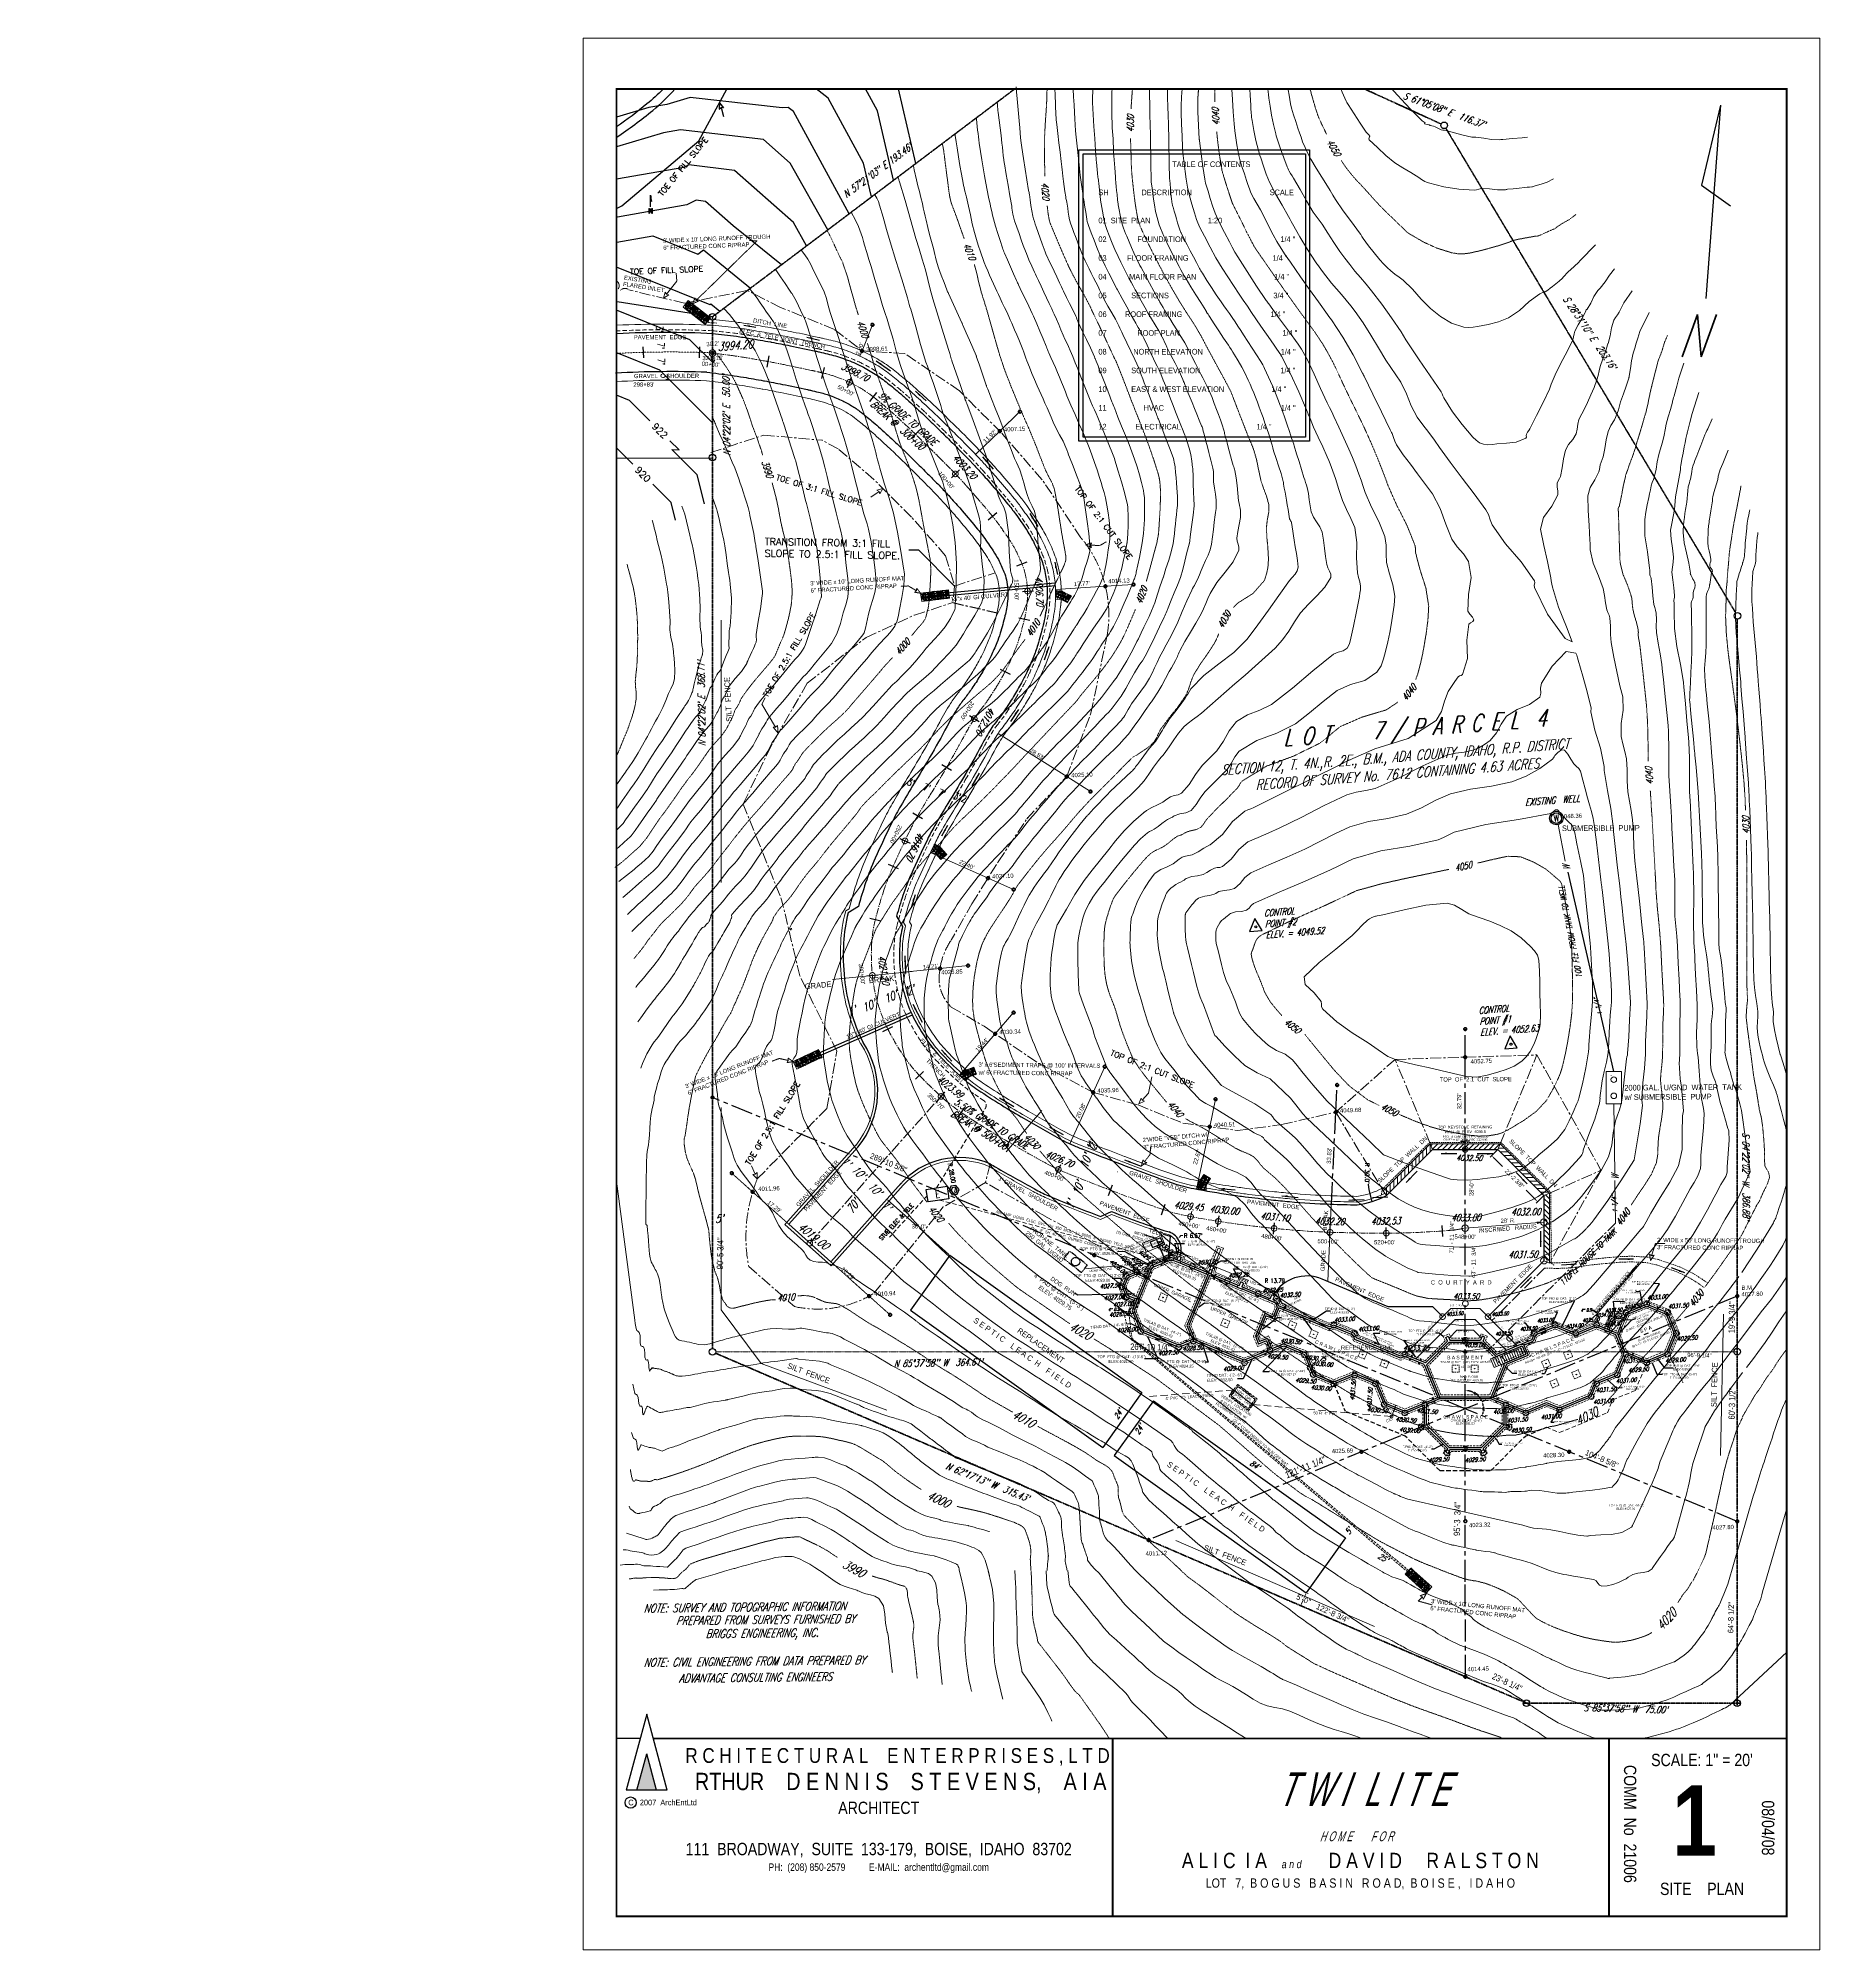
# Model space of a CAD drawing. Header units: inches. Extents: x 2775 to 17527, y 515 to 14737.
# Drawn here: x 2775 to 10382, y 515 to 8675 of the extents above; entities that cross this region are included whole.
import ezdxf
from ezdxf.enums import TextEntityAlignment as Align

# ---------------------------------------------------------------- set-up
doc = ezdxf.new("R2010")
doc.units = ezdxf.units.IN
doc.header["$LTSCALE"] = 0.5
doc.header["$MEASUREMENT"] = 0
doc.header["$PDMODE"] = 1
for name, pattern in [('CENTER', [2, 1.25, -0.25, 0.25, -0.25]), ('CENTER2', [1.125, 0.75, -0.125, 0.125, -0.125]), ('HIDDEN', [0.375, 0.25, -0.125]), ('HIDDEN2', [0.1875, 0.125, -0.0625]), ('HIDDENX2', [0.75, 0.5, -0.25]), ('PHANTOM', [2.5, 1.25, -0.25, 0.25, -0.25, 0.25, -0.25]), ('Solid', [0, 0])]:
    doc.linetypes.add(name, pattern=pattern)
doc.layers.get('0').update_dxf_attribs({"linetype": 'CONTINUOUS'})
doc.layers.get('Defpoints').update_dxf_attribs({"linetype": 'CONTINUOUS'})
for name, color, linetype in [('ADJOINER', 1, 'CONTINUOUS'), ('BOUNDARY', 6, 'CONTINUOUS'), ('C-ANNO', 250, 'CONTINUOUS'), ('CONC', 7, 'CONTINUOUS'), ('CT-ROAD-ANNO', 52, 'CONTINUOUS'), ('CTR', 251, 'CONTINUOUS'), ('CTRINDEX', 7, 'CONTINUOUS'), ('D-SCRATCH', 4, 'CONTINUOUS'), ('ELECTRICAL', 1, 'CONTINUOUS'), ('FOUNDATION TEXT', 7, 'CONTINUOUS'), ('LAYER_2', 7, 'CONTINUOUS'), ('LLFOUND', 7, 'CONTINUOUS'), ('LLFOUND_TEXT', 7, 'CONTINUOUS'), ('LLMASONRY', 12, 'CONTINUOUS'), ('SEPTIC', 7, 'CONTINUOUS'), ('STEEL', 5, 'CONTINUOUS'), ('TEXT', 7, 'CONTINUOUS'), ('TEXT100', 1, 'CONTINUOUS'), ('TITLE BLOCK', 7, 'CONTINUOUS'), ('VX-CTRL', 1, 'CONTINUOUS'), ('VX-PHON', 20, 'TELEPHONE'), ('VX-PINS', 7, 'HIDDEN2'), ('VX-POWR', 240, 'XOHP'), ('VX-WATR', 160, 'XWATER')]:
    doc.layers.add(name, color=color, linetype=linetype)
for name, color, linetype, lineweight in [('ARCHENT RD', 3, 'CENTER', 20), ('BALCONY', 7, 'CONTINUOUS', 20), ('CONCRETE', 7, 'CONTINUOUS', 30), ('CONTROL', 6, 'CENTER', 25), ('D-CL', 5, 'CENTER2', 9), ('DOORS', 7, 'CONTINUOUS', 30), ('ELEC', 6, 'CONTINUOUS', 30), ('FOOTING', 7, 'HIDDEN', 20), ('FOOTING TEXT', 7, 'CONTINUOUS', 9), ('FOOTING TILE', 3, 'HIDDEN', 20), ('FOUNDATION', 7, 'CONTINUOUS', 30), ('GRID', 1, 'CENTER', 35), ('LAYOUT', 6, 'CENTER', 25), ('LP GAS', 6, 'CONTINUOUS', 20), ('Object', 4, 'CONTINUOUS', 30), ('ROOFLINE', 6, 'HIDDEN', 30), ('V-BNDY', 3, 'PHANTOM', 40), ('VX-TOPO-MAJR', 1, 'HIDDEN', 20), ('VX-TOPO-MINR', 7, 'CONTINUOUS', 5)]:
    doc.layers.add(name, color=color, linetype=linetype, lineweight=lineweight)
doc.styles.add('ACE', font='simplex.shx', dxfattribs={"height": 2.5})
doc.styles.add('ARCH ENT', font='technical.ttf', dxfattribs={"height": 2})
doc.styles.add('ARCHENT', font='technical.ttf', dxfattribs={"height": 6})
doc.styles.add('ARCHENTLTD', font='technical.ttf', dxfattribs={"height": 6})
doc.styles.add('BEI', font='romans.shx', dxfattribs={"width": 0.75})
doc.styles.add('EXIST', font='romans.shx', dxfattribs={"width": 0.75, "oblique": 20, "height": 12})
doc.styles.add('ROMANC', font='ROMANC')
doc.styles.add('SPHAND', font='SPHAND', dxfattribs={"bigfont": 'SPHAND'})
doc.styles.get("Standard").update_dxf_attribs({"font": 'romans.shx', "width": 0.75})
doc.linetypes.add('2inWATER', pattern='A,1,-0.08,["2\'\'",BEI,S=0.16,R=0,X=0,Y=-0.08],-0.25,0.8,-0.08,["W",BEI,S=0.16,R=0,X=0,Y=-0.08],-0.25', length=2.46)
doc.linetypes.add('FENCE', pattern='A,1,-0.15,["X",BEI,S=0.16,R=180,X=0,Y=0.08],0.35', length=1.5)
doc.linetypes.add('TELEPHONE', pattern='A,2,-0.08,["T",BEI,S=0.16,R=0,X=0,Y=-0.08],-0.25', length=2.33)
doc.linetypes.add('XOHP', pattern='A,2,-0.08,["OHP",EXIST,S=0.12,R=0,X=0,Y=-0.06],-0.55', length=2.63)
doc.linetypes.add('XWATER', pattern='A,2.25,-0.08,["W",EXIST,S=0.12,R=0,X=0,Y=-0.06],-0.25', length=2.58)
doc.dimstyles.new('ACE', dxfattribs={"dimtxt": 2.5, "dimasz": 1.25, "dimexe": 1.25, "dimexo": 1.25, "dimgap": 1.25, "dimtad": 0, "dimzin": 0, "dimdsep": 46, "dimtxsty": 'ACE', "dimcen": 1.25, "dimadec": 1, "dimazin": 0, "dimtfac": 1, "dimtofl": 0, "dimtmove": 2, "dimatfit": 3, "dimfxl": 1, "dimtolj": 1, "dimtzin": 0, "dimarcsym": 0})
doc.dimstyles.new('ARCHENT', dxfattribs={"dimtxt": 6, "dimasz": 6, "dimexe": 9, "dimexo": 3, "dimgap": 1, "dimtad": 0, "dimtoh": 1, "dimdec": 3, "dimzin": 0, "dimdsep": 46, "dimlunit": 4, "dimtxsty": 'ARCHENTLTD', "dimcen": 6, "dimaunit": 1, "dimadec": 0, "dimazin": 0, "dimtfac": 1, "dimtdec": 3, "dimtofl": 0, "dimtmove": 0, "dimatfit": 3, "dimfxl": 1, "dimfrac": 2, "dimtolj": 1, "dimtzin": 0, "dimarcsym": 0})
doc.dimstyles.new('ARCHENTLTD', dxfattribs={"dimtxt": 12, "dimasz": 6, "dimexe": 9, "dimexo": 3, "dimgap": 1, "dimtad": 0, "dimdec": 3, "dimzin": 1, "dimdsep": 46, "dimlunit": 4, "dimtxsty": 'ARCHENT', "dimcen": 6, "dimadec": 3, "dimazin": 0, "dimtfac": 1, "dimtdec": 3, "dimtofl": 0, "dimtmove": 0, "dimatfit": 3, "dimfxl": 1, "dimfrac": 2, "dimtolj": 1, "dimtzin": 0, "dimarcsym": 0})
doc.dimstyles.get("Standard").update_dxf_attribs({"dimscale": 50, "dimtxt": 0.18, "dimasz": 0.18, "dimexe": 0.18, "dimexo": 0.0625, "dimgap": 0.09, "dimtad": 0, "dimtoh": 1, "dimzin": 0, "dimdsep": 46, "dimtxsty": 'BEI', "dimcen": 0.09, "dimclrd": 256, "dimclre": 256, "dimclrt": 256, "dimadec": 1, "dimazin": 0, "dimtfac": 1, "dimtofl": 0, "dimtmove": 0, "dimatfit": 3, "dimfxl": 1, "dimtolj": 1, "dimtzin": 0, "dimlwd": -1, "dimlwe": -1, "dimarcsym": 0})

# ---------------------------------------------------------------- blocks, each defined once
blk = doc.blocks.new('WELL')
at = {"linetype": 'Continuous'}
for radius in [0.08, 0.0625]:
    blk.add_circle((0, 0), radius, dxfattribs=at)
at = {"style": 'BEI', "width": 0.75}
blk.add_text('W', height=0.08, dxfattribs=at).set_placement((0, 0), align=Align.MIDDLE)
blk = doc.blocks.new('CP')
blk.add_lwpolyline([(-0.079, -0.05), (0.071, -0.05), (-0.004, 0.1)], close=True)
blk.add_circle((0, 0), 0.0125)
blk = doc.blocks.new('F-LGPIN')
at = {"linetype": 'Continuous'}
blk.add_circle((0, 0), 0.0391, dxfattribs=at)
blk = doc.blocks.new('Tick')
at = {"layer": 'D-SCRATCH'}
blk.add_line((0, -2), (0, 2), dxfattribs=at)
blk = doc.blocks.new('*D20')
at = {"layer": 'Defpoints', "color": 0, "lineweight": 20, "ltscale": 50, "transparency": 16777216}
for p in [(6836, 3664.7, -44590.3), (10029.3, 3306.1, -44590.3), (8945.5, 2814.6), (10029.3, 2344.7, -44590.3), (7516.4, 2264.2, -44590.3)]:
    blk.add_point(p, dxfattribs=at)
at = {"layer": 'LAYOUT', "ltscale": 50, "transparency": 16777216}
for start, end in [(9.28358, 15.90248), (344.15887, 350.77777)]:
    blk.add_arc((8868.2, 2824.7), 78, start, end, dxfattribs=at)
at = {"layer": 'LAYOUT', "lineweight": 20, "ltscale": 50, "transparency": 16777216}
for points in [[(8941.8, 2845.6), (8944.6, 2846.5), (8940.2, 2854.5)], [(8944.6, 2802.9), (8941.8, 2803.9), (8940.2, 2794.9)]]:
    blk.add_solid(points, dxfattribs=at)
at = {"layer": 'LAYOUT', "color": 6, "ltscale": 50, "transparency": 16777216, "insert": (8946.2, 2824.7), "char_height": 6.25, "attachment_point": 5, "rotation": 270.03067, "style": 'BEI'}
blk.add_mtext('\\A1;45.0°', dxfattribs=at)
blk = doc.blocks.new('*D21')
at = {"layer": 'Defpoints', "color": 0, "lineweight": 20, "ltscale": 50, "transparency": 16777216}
for p in [(8868.2, 3932, -44590.3), (10029.6, 3306.2, -44590.3), (8923.4, 2879.8), (7516.6, 2264.3, -44590.3), (8868.5, 2086, -44590.3)]:
    blk.add_point(p, dxfattribs=at)
at = {"layer": 'LAYOUT', "ltscale": 50, "transparency": 16777216}
for start, end in [(65.46387, 83.37048), (29.15928, 47.06589)]:
    blk.add_arc((8868.4, 2824.8), 77.7, start, end, dxfattribs=at)
at = {"layer": 'LAYOUT', "lineweight": 20, "ltscale": 50, "transparency": 16777216}
for points in [[(8877.3, 2900.5), (8877.5, 2903.5), (8868.4, 2902.5)], [(8937.6, 2863.3), (8934.9, 2862), (8940.2, 2854.5)]]:
    blk.add_solid(points, dxfattribs=at)
at = {"layer": 'LAYOUT', "color": 6, "lineweight": 9, "ltscale": 50, "transparency": 16777216, "insert": (8911.6, 2889.4), "char_height": 6.25, "attachment_point": 5, "rotation": 326.26488, "style": 'BEI'}
blk.add_mtext('\\A1;67.5°', dxfattribs=at)
blk = doc.blocks.new('EBOX')
blk.add_lwpolyline([(-0.125, -0.075), (-0.125, 0.075), (0.125, 0.075), (0.125, -0.075)], close=True)
at = {"style": 'BEI', "width": 0.75}
blk.add_text('E', height=0.09, dxfattribs=at).set_placement((0, 0), align=Align.MIDDLE)
blk = doc.blocks.new('RISER')
for points in [[(0.06, 0), (0.03, 0.052), (-0.03, 0.052), (-0.06, 0), (-0.03, -0.052), (0.03, -0.052)], [(0.037, 0), (0.019, 0.032), (-0.019, 0.032), (-0.037, 0), (-0.019, -0.032), (0.019, -0.032)]]:
    blk.add_lwpolyline(points, close=True)
blk.add_point((0, 0))

msp = doc.modelspace()

# ---------------------------------------------------------------- hatches: boundary and pattern name
at = {"layer": 'C-ANNO', "linetype": 'Continuous', "lineweight": 9, "ltscale": 50}
msp.add_hatch(color=7, dxfattribs=at).paths.add_polyline_path([(7595.539, 3459.375), (7581.47, 3453.624), (7583.381, 3448.961), (7583.381, 3448.961)])
at = {"layer": 'D-CL', "linetype": 'Continuous', "lineweight": 9, "ltscale": 75}
h = msp.add_hatch(dxfattribs=at)
h.set_pattern_fill('ANSI31', scale=125, angle=45, style=0)
edge = h.paths.add_edge_path()
edge.add_line((8517.756, 3754.785), (8718.854, 3955.891))
edge.add_line((8532.004, 3735.032), (8728.8, 3931.892))
edge.add_line((8532.004, 3735.032), (8517.756, 3754.785))
edge.add_line((8728.776, 3931.886), (8718.82, 3955.877))
h = msp.add_hatch(dxfattribs=at)
h.set_pattern_fill('ANSI31', scale=125, style=0)
edge = h.paths.add_edge_path()
edge.add_line((8728.8, 3931.892), (9007.156, 3931.938))
edge.add_line((8718.854, 3955.891), (9017.094, 3955.94))
edge.add_line((8728.776, 3931.886), (8718.82, 3955.877))
edge.add_line((9007.156, 3931.938), (9017.089, 3955.941))
h = msp.add_hatch(dxfattribs=at)
h.set_pattern_fill('ANSI31', scale=125, angle=315, style=0)
edge = h.paths.add_edge_path()
edge.add_line((9007.156, 3931.938), (9204.016, 3735.142))
edge.add_line((9017.094, 3955.94), (9228.015, 3745.087))
edge.add_line((9007.156, 3931.938), (9017.089, 3955.941))
edge.add_line((9203.965, 3735.147), (9227.963, 3745.091))
h = msp.add_hatch(dxfattribs=at)
h.set_pattern_fill('ANSI31', scale=125, angle=270, style=0)
edge = h.paths.add_edge_path()
edge.add_line((9203.965, 3735.147), (9204.011, 3456.806))
edge.add_line((9228.015, 3745.087), (9228.063, 3446.848))
edge.add_line((9203.965, 3735.147), (9227.963, 3745.091))
edge.add_line((9204.061, 3456.785), (9228.063, 3446.848))
at = {"layer": 'Object', "lineweight": 9, "ltscale": 75}
h = msp.add_hatch(dxfattribs=at)
h.set_pattern_fill('GRAVEL', scale=24, angle=-51.8795511, style=0)
h.set_pattern_definition([(176.13325, (-333.3502, 8975.3574), (-288.45519056, 17.70877347), [3.228864, -319.65811]), (133.090149, (-336.5717, 8975.5752), (196.668213, -211.75839656), [5.54083, -548.5422]), (80.630849, (-340.3569, 8979.6215), (-59.53698952, -351.7831006), [3.90691, -386.78477]), (215.394149, (-350.8553, 8983.2813), (392.4386281, 277.43093804), [5.04571, -499.52539]), (240.954149, (-354.9685, 8980.3588), (152.4956309, 272.1931116), [4.94772, -489.82495]), (305.394149, (-357.3707, 8976.0333), (-277.43093804, 392.4386281), [5.04571, -499.52539]), (345.814649, (-354.4482, 8971.9201), (-381.41427626, 97.29927717), [6.672696, -660.596376]), (20.375749, (-347.979, 8970.2849), (519.09468168, 193.77487641), [6.29971, -623.671704]), (69.550049, (-342.0734, 8972.4783), (126.92998187, 343.65212244), [5.0628, -501.21775]), (123.35685, (-340.3045, 8977.222), (144.09062674, -222.50818754), [5.77997, -283.21831]), (170.517849, (-343.4827, 8982.0499), (-385.47986142, 63.60249776), [7.47475, -740.001]), (86.93455, (-336.3767, 8964.4408), (9.5776255, 221.0616979), [2.551224, -252.572256]), (119.589649, (-336.2402, 8966.9883), (154.84032529, -275.08628865), [4.85369, -480.516264]), (173.12045, (-338.637, 8971.209), (-18.88116, -14.815605), [3.394104, -30.54701]), (151.31905, (-337.4083, 8974.3086), (111.8403323, -64.7745443), [1.82779, -180.95076]), (239.92185, (-339.012, 8975.186), (41.827868, 63.3279583), [2.58487, -126.65909]), (339.08425, (-340.3073, 8972.949), (82.2091276, -27.0121867), [4.198296, -135.74455]), (109.68555, (-336.386, 8971.45), (10.750084, -52.577893), [3.035784, -72.85889]), (324.509949, (-347.6048, 8986.1369), (204.79936332, -144.3648881), [4.2528, -421.02828]), (18.46665, (-344.1421, 8983.6679), (-266.9550669, -87.44711208), [3.567864, -353.21779]), (241.31905, (-332.6094, 8974.4134), (64.7745443, 111.8403323), [3.65556, -179.12299]), (291.730949, (-334.3638, 8971.2063), (-91.51271435, 233.25827583), [4.2528, -421.02828]), (287.56445, (-359.3112, 8976.9512), (-36.315798, 124.036947), [4.10112, -200.954976]), (242.89555, (-358.0735, 8973.0413), (133.6148717, 257.37728034), [3.43627, -340.19143]), (14.92185, (-351.3424, 8959.409), (124.036986, 36.315666), [3.65556, -179.12299]), (325.474449, (-347.8101, 8960.3503), (-268.12735043, 186.19271966), [4.023144, -398.290176]), (17.56445, (-358.602, 8968.6607), (-124.036947, -36.315798), [2.05056, -203.005536]), (49.43035, (-352.2313, 8960.542), (60.7090648, 78.143523), [1.22376, -121.152696]), (114.08425, (-351.4354, 8961.4714), (25.5656926, -71.4590443), [4.94772, -94.0068]), (134.129449, (-353.4545, 8965.9884), (167.03714373, -173.99594524), [4.5852, -453.93415]), (251.81055, (-342.0066, 8971.6156), (22.9466793, 48.512374), [3.46133, -83.071896]), (301.277649, (-343.0871, 8968.3272), (214.10274215, -350.61092654), [6.043056, -598.26151]), (9.06585, (-339.9496, 8963.1625), (-191.4304885, -28.1845934), [2.470944, -244.624176]), (38.12045, (-337.51, 8963.552), (4.06555, 33.696755), [1.44, -22.56]), (68.37685, (-353.1844, 8966.8105), (-72.90579794, -179.2337604), [3.334176, -330.08448]), (356.13325, (-351.9557, 8969.91), (288.45519056, -17.70877347), [6.45773, -316.42925]), (308.12045, (-345.513, 8969.475), (33.696755, -4.06555), [6.24, -17.76]), (273.425249, (-341.6606, 8964.5655), (-15.98768033, 292.520764), [3.794736, -375.678576]), (202.17505, (-341.434, 8960.7775), (-90.3402176, -40.3812524), [3.49445, -171.22819]), (155.766449, (-344.6699, 8959.4586), (-470.30803587, 210.58572716), [5.68956, -563.267376]), (123.546549, (-349.8581, 8961.7939), (-173.72176053, 260.27053673), [6.019176, -595.897776])])
h.paths.add_polyline_path([(7137.938, 6312.278), (7141.324, 6317.611), (7120.785, 6318.558, 0.00342508), (7119.421, 6296.563, 0.00602786), (7118.818, 6282.538), (7119.086, 6282.528), (7124.706, 6291.416)])
h = msp.add_hatch(dxfattribs=at)
h.set_pattern_fill('GRAVEL', scale=24, angle=-73.5988207, style=0)
h.set_pattern_definition([(154.41398, (661.2462, 10463.3907), (-261.423933, 123.19709766), [3.228864, -319.65811]), (111.37088, (658.334, 10464.7851), (104.34322929, -269.50416513), [5.54083, -548.5422]), (58.91158, (656.3149, 10469.945), (-185.4909289, -304.77716168), [3.90691, -386.78477]), (193.67488, (647.9161, 10477.2299), (467.2445668, 112.5100751), [5.04571, -499.52539]), (219.23488, (643.0134, 10476.037), (242.39725681, 196.43720967), [4.94772, -489.82495]), (283.67488, (639.1811, 10472.9076), (-112.5100751, 467.2445668), [5.04571, -499.52539]), (324.095379, (640.374, 10468.0049), (-318.3304832, 231.53769227), [6.672696, -660.596376]), (358.65648, (645.7788, 10464.0918), (553.95137818, -12.07732962), [6.29971, -623.671704]), (47.83078, (652.0768, 10463.9441), (245.09062578, 272.28401846), [5.0628, -501.21775]), (101.63758, (655.4756, 10467.6965), (51.520163, -260.03398825), [5.77997, -283.21831]), (148.798579, (654.30966, 10473.3576), (-334.577248886, 201.737616256), [7.47475, -740.001]), (65.21528, (654.3948, 10454.369), (90.70361155, 201.8238342), [2.551224, -252.572256]), (97.87038, (655.4643, 10456.6852), (42.0497097, -312.85749863), [4.85369, -480.516264]), (151.40118, (654.8, 10461.493), (-23.023403, -6.77667), [3.394104, -30.54701]), (129.59978, (657.088, 10463.918), (79.9301648, -101.5636266), [1.82779, -180.95076]), (218.20258, (655.923, 10465.3264), (62.2935257, 43.3534023), [2.58487, -126.65909]), (317.36498, (653.8918, 10463.7278), (66.3768422, -55.5167876), [4.198296, -135.74455]), (87.96628, (656.98, 10460.884), (-9.4700185, -52.82346), [3.035784, -72.85889]), (302.79068, (651.9926, 10478.68), (136.83672344, -209.90405249), [4.2528, -421.02828]), (356.74738, (654.2958, 10475.1048), (-280.3640474, 17.5501022), [3.567864, -353.21779]), (219.59978, (661.585, 10462.2395), (101.5636266, 79.9301648), [3.65556, -179.12299]), (270.01168, (658.7684, 10459.9094), (1.30331631, 250.56396688), [4.2528, -421.02828]), (265.84518, (637.718, 10474.4784), (12.1633428, 128.6703326), [4.10112, -200.954976]), (221.17628, (637.4209, 10470.388), (219.37414236, 189.66018042), [3.43627, -340.19143]), (353.20258, (638.6294, 10455.2326), (128.67032, -12.1634798), [3.65556, -179.12299]), (303.75518, (642.2593, 10454.7999), (-180.190166, 272.19755506), [4.023144, -398.290176]), (355.84518, (635.3088, 10466.514), (-128.6703326, 12.1633428), [2.05056, -203.005536]), (27.71108, (638.223, 10456.614), (85.316948, 50.130022), [1.22376, -121.152696]), (92.36498, (639.306, 10457.183), (-2.693341, -75.846856), [4.94772, -94.0068]), (112.41018, (639.102, 10462.1266), (90.79006717, -223.4572891), [4.5852, -453.93415]), (230.09128, (651.8196, 10463.118), (39.270104, 36.5767614), [3.46133, -83.071896]), (279.55838, (649.599, 10460.4628), (69.15639047, -404.95110774), [6.043056, -598.26151]), (347.34658, (650.6024, 10454.5036), (-188.27045585, 44.6568996), [2.470944, -244.624176]), (16.40118, (653.013, 10453.962), (16.24673, 29.800065), [1.44, -22.56]), (46.65758, (639.6572, 10462.7903), (-134.05718707, -139.5301646), [3.334176, -330.08448]), (334.41398, (641.9457, 10465.2152), (261.423933, -123.19709766), [6.45773, -316.42925]), (286.40118, (647.77, 10462.426), (29.800065, -16.24673), [6.24, -17.76]), (251.70598, (649.532, 10456.4402), (93.3973198, 277.6705673), [3.794736, -375.678576]), (180.45578, (648.341, 10452.8373), (-98.8702547, -4.083283), [3.49445, -171.22819]), (134.04718, (644.8466, 10452.8095), (-358.9908167, 369.67768476), [5.68956, -563.267376]), (101.82728, (640.8909, 10456.899), (-65.07342283, 306.08079328), [6.019176, -595.897776])])
h.paths.add_polyline_path([(6616.637, 5224.549), (6621.756, 5228.25), (6603.025, 5236.73, 0.00342508), (6593.619, 5216.802, 0.00602786), (6587.868, 5203.996), (6588.114, 5203.887), (6596.624, 5210.065)])
h = msp.add_hatch(dxfattribs=at)
h.set_pattern_fill('GRAVEL', scale=24, style=0)
h.set_pattern_definition([(228.0128, (17.28, 24), (-191.99995757, -216.0000322), [3.228864, -319.65811]), (184.9697, (15.12, 21.6), (288.00002524, 23.99979137), [5.54083, -548.5422]), (132.5104, (9.6, 21.12), (239.99977724, -264.00020817), [3.90691, -386.78477]), (267.2737, (0.24, 15.12), (23.99990443, 480.00000708), [5.04571, -499.52539]), (292.8337, (0, 10.08), (-120.00023773, 287.99991388), [4.94772, -489.82495]), (357.2737, (1.92, 5.52), (-480.00000708, 23.99990443), [5.04571, -499.52539]), (37.6942, (6.96, 5.28), (-312.000176295, -239.99976972), [6.672696, -660.596376]), (72.2553, (12.24, 9.36), (168.0002583, 527.99990955), [6.29971, -623.671704]), (121.4296, (14.16, 15.36), (-192.00019762, 311.99988088), [5.0628, -501.21775]), (175.2364, (11.52, 19.68), (264.0000227, -23.9997968), [5.77997, -283.21831]), (222.3974, (5.76, 20.16), (-288.000176426, -263.99980997), [7.47475, -740.001]), (138.8141, (24, 14.88), (-168.0000707, 143.9999355), [2.551224, -252.572256]), (171.4692, (22.08, 16.56), (311.99995884, -48.00018984), [4.85369, -480.516264]), (225, (17.28, 17.28), (-3e-15, -24.000007), [3.394104, -30.54701]), (203.1986, (15.6, 20.16), (119.9999935, 48.0000318), [1.82779, -180.95076]), (291.8014, (13.92, 19.44), (-23.9999979, 72.0000066), [2.58487, -126.65909]), (30.9638, (14.88, 17.04), (71.9999525, 48.0000596), [4.198296, -135.74455]), (161.5651, (18.48, 19.2), (48.0000104, -23.999962), [3.035784, -72.85889]), (16.3895, (0, 19.44), (240.00005276, 71.99982504), [4.2528, -421.02828]), (70.3462, (4.08, 20.64), (-95.99988594, -264.00005125), [3.567864, -353.21779]), (293.1986, (18.48, 24), (-48.0000318, 119.9999935), [3.65556, -179.12299]), (343.6105, (19.92, 20.64), (-240.00005276, 71.99982504), [4.2528, -421.02828]), (339.444, (0, 4.56), (-120.0000443, 47.9999039), [4.10112, -200.954976]), (294.7751, (3.84, 3.12), (-119.99981254, 264.00008212), [3.43627, -340.19143]), (66.8014, (18.72, 0), (48.0000318, 119.9999935), [3.65556, -179.12299]), (17.354, (20.16, 3.36), (-312.00004846, -95.99986805), [4.023144, -398.290176]), (69.444, (6.96, 0), (-47.9999039, -120.0000443), [2.05056, -203.005536]), (101.3099, (17.28, 0), (-23.9999432, 96.000018), [1.22376, -121.152696]), (165.9638, (17.04, 1.2), (72.000013, -23.9999534), [4.94772, -94.0068]), (186.009, (12.24, 2.4), (239.99999402, 23.99998362), [4.5852, -453.93415]), (303.6901, (14.88, 14.88), (-24.000032, 47.9999894), [3.46133, -83.071896]), (353.1572, (16.8, 12), (407.99998477, -48.00019195), [6.043056, -598.26151]), (60.9454, (22.8, 11.28), (-96.00000065, -168.0000092), [2.470944, -244.624176]), (90, (24, 13.44), (-24, 24), [1.44, -22.56]), (120.2564, (11.76, 3.12), (95.9998773, -168.00005894), [3.334176, -330.08448]), (48.0128, (10.08, 6), (191.99995757, 216.0000322), [6.45773, -316.42925]), (0, (14.4, 10.8), (24, 24), [6.24, -17.76]), (325.3048, (20.64, 10.8), (-239.99986222, 168.00020663), [3.794736, -375.678576]), (254.0546, (23.76, 8.64), (-23.9999973, -96.000003), [3.49445, -171.22819]), (207.646, (22.8, 5.28), (-455.99989937, -240.00018512), [5.68956, -563.267376]), (175.4261, (17.76, 2.64), (-312.0000134, 23.99987523), [6.019176, -595.897776])])
h.paths.add_polyline_path([(6708.986, 4248.191, 0.00342508), (6725.447, 4233.541, 0.00602786), (6736.109, 4224.408), (6736.282, 4224.613), (6732.758, 4234.521), (6724.515, 4257.809), (6722.41, 4263.765)])
h = msp.add_hatch(dxfattribs=at)
h.set_pattern_fill('GRAVEL', scale=24, angle=39.7010913, style=0)
h.set_pattern_definition([(267.713891, (5275.614, -3764.3258), (-9.7453112, -288.8339082), [3.228864, -319.65811]), (224.670791, (5275.4853, -3767.5521), (206.25294108, 202.434505), [5.54083, -548.5422]), (172.211491, (5271.5449, -3771.4475), (353.29150745, -49.81077947), [3.90691, -386.78477]), (306.974791, (5268.1761, -3782.0429), (-288.15036757, 384.63666996), [5.04571, -499.52539]), (332.534791, (5271.2109, -3786.0739), (-276.29596655, 144.92945291), [4.94772, -489.82495]), (36.974791, (5275.601, -3788.3558), (-384.63666996, -288.15036757), [5.04571, -499.52539]), (77.395291, (5279.632, -3785.321), (-86.74135437, -383.95303999), [6.672696, -660.596376]), (111.956391, (5281.08815, -3778.8091), (-208.01980781, 513.55209165), [6.29971, -623.671704]), (161.130691, (5278.7327, -3772.9663), (-347.02258588, 117.40241243), [5.0628, -501.21775]), (214.93749, (5273.942, -3771.329), (218.44893743, 150.1734463), [5.77997, -283.21831]), (262.098491, (5269.2037, -3774.6391), (-52.94525211, -387.08758901), [7.47475, -740.001]), (178.51519, (5286.61, -3767.05), (-221.24177045, 3.4762337), [2.551224, -252.572256]), (211.170291, (5284.0597, -3766.9839), (270.71051332, 162.36936446), [4.85369, -480.516264]), (264.7011, (5279.907, -3769.496), (15.330784, -18.465303), [3.394104, -30.54701]), (242.89969, (5276.7744, -3768.3534), (61.6649026, 113.5845117), [1.82779, -180.95076]), (331.50249, (5275.942, -3769.9806), (-64.4576379, 40.065119), [2.58487, -126.65909]), (70.66489, (5278.2135, -3771.214), (24.7342587, 82.9229482), [4.198296, -135.74455]), (201.26619, (5279.6035, -3767.252), (52.2613575, 12.1962975), [3.035784, -72.85889]), (56.090591, (5265.2319, -3778.8724), (138.66078745, 208.70358443), [4.2528, -421.02828]), (110.047291, (5267.6045, -3775.3429), (94.777504, -264.44135436), [3.567864, -353.21779]), (332.89969, (5276.5373, -3763.5593), (-113.5845117, 61.6649026), [3.65556, -179.12299]), (23.311591, (5279.7916, -3765.2246), (-230.64523997, -97.9120698), [4.2528, -421.02828]), (19.14509, (5274.737, -3790.321), (-122.9880179, -39.7234043), [4.10112, -200.954976]), (334.476191, (5278.6113, -3788.9759), (-260.96496754, 126.46455665), [3.43627, -340.19143]), (106.50249, (5292.0528, -3781.8713), (-39.7232735, 122.9880606), [3.65556, -179.12299]), (57.055091, (5291.0144, -3778.3663), (-178.72586925, -273.16125012), [4.023144, -398.290176]), (109.14509, (5283.0048, -3789.3834), (39.7234043, -122.9880179), [2.05056, -203.005536]), (141.01099, (5290.945, -3782.791), (-79.7883825, 58.53046), [1.22376, -121.152696]), (205.66489, (5289.9937, -3782.021), (70.7266516, 27.527085), [4.94772, -94.0068]), (225.710091, (5285.5341, -3784.1641), (169.32219964, 171.7730743), [4.5852, -453.93415]), (343.39119, (5279.593, -3772.876), (-49.126874, 21.5997867), [3.46133, -83.071896]), (32.858291, (5282.9102, -3773.8651), (344.57172387, 223.69249676), [6.043056, -598.26151]), (100.64649, (5287.9864, -3770.5864), (33.45427154, -190.58020606), [2.470944, -244.624176]), (129.7011, (5287.53, -3768.158), (-33.79608, 3.13452), [1.44, -22.56]), (159.957491, (5284.7048, -3783.9167), (181.17658787, -67.93408755), [3.334176, -330.08448]), (87.713891, (5281.5726, -3782.774), (9.7453112, 288.8339082), [6.45773, -316.42925]), (39.7011, (5281.83, -3776.321), (3.13452, 33.79608), [6.24, -17.76]), (5.005891, (5286.6312, -3772.3354), (-291.96845448, -24.05046524), [3.794736, -375.678576]), (293.75569, (5290.4114, -3772.0043), (42.857824, -89.1919692), [3.49445, -171.22819]), (247.347091, (5291.8191, -3775.2027), (-197.53265983, -475.93785874), [5.68956, -563.267376]), (215.127191, (5289.6278, -3780.4533), (-255.379575, -180.83493868), [6.019176, -595.897776])])
h.paths.add_polyline_path([(7731.593, 3777.578), (7726.169, 3780.815), (7725.789, 3760.258, 0.00342508), (7747.812, 3759.501, 0.00602786), (7761.849, 3759.285), (7761.852, 3759.554), (7752.812, 3764.926)])
at = {"layer": 'TITLE BLOCK', "lineweight": 20, "ltscale": 1.5}
msp.add_hatch(color=1, dxfattribs=at).paths.add_polyline_path([(5415.297, 1196.56), (5373.037, 1352.189), (5330.777, 1196.56)])

# ---------------------------------------------------------------- linework, layer by layer
at = {"layer": 'ADJOINER', "color": 3}
msp.add_line((5243.357, 6882.53), (5653.929, 6883.481), dxfattribs=at)
at = {"layer": 'ARCHENT RD', "color": 4, "lineweight": 20}
for p, q in [((5612.906, 7583.729), (5845, 7811)), ((5844.906, 7810.729), (5811.791, 7811.322)), ((5568.188, 7541.988), (5579.578, 7566.156)), ((5568.188, 7541.988), (5593.036, 7551.808)), ((5579.555, 7566.023), (5583.828, 7556.446)), ((5583.828, 7556.446), (5612.093, 7584.068)), ((5593.304, 7551.953), (5583.828, 7556.446)), ((7247.248, 6512.339, -41103.276), (7272.515, 6521.025, -41103.276)), ((7247.248, 6512.339, -41103.276), (7271.613, 6501.374, -41103.276)), ((7272.515, 6521.025, -41103.276), (7268.43, 6511.366, -41103.276)), ((7271.613, 6501.374, -41103.276), (7268.43, 6511.366, -41103.276)), ((7268.43, 6511.366, -41103.276), (7307.909, 6509.554, -41103.276)), ((7307.909, 6509.554, -41103.276), (7336.591, 6526.115, -41103.276)), ((6490.594, 6337.049), (6457.491, 6335.991)), ((6524.541, 6316.813), (6490.594, 6337.049)), ((6516.38, 6310.227), (6524.541, 6316.813)), ((6542.755, 6305.956), (6516.38, 6310.227)), ((6526.453, 6327.125), (6524.541, 6316.813)), ((6542.755, 6305.956), (6526.453, 6327.125)), ((5939.406, 4320.018), (5908.273, 4308.72)), ((5977.962, 4311.34), (5939.406, 4320.018)), ((5972.254, 4302.543), (5977.962, 4311.34)), ((5998.649, 4306.684), (5972.254, 4302.543)), ((5976.573, 4321.735), (5977.962, 4311.34)), ((5998.649, 4306.684), (5976.573, 4321.735)), ((7522.026, 3909.948, -48406.064), (7524.811, 3942.95, -48406.064)), ((7485.098, 3861.742, -48406.064), (7492.396, 3887.444, -48406.064)), ((7485.098, 3861.742, -48406.064), (7508.013, 3875.48, -48406.064)), ((7492.396, 3887.444, -48406.064), (7497.993, 3878.574, -48406.064)), ((7497.993, 3878.574, -48406.064), (7522.026, 3909.948, -48406.064)), ((7508.013, 3875.48, -48406.064), (7497.993, 3878.574, -48406.064)), ((9663.601, 3478.217), (9679.894, 3530.251)), ((9679.894, 3530.251), (9721.647, 3530.291)), ((9654.679, 3483.729), (9663.601, 3478.217)), ((9659.407, 3457.432), (9654.679, 3483.729)), ((9659.407, 3457.432), (9673.963, 3479.838)), ((9673.963, 3479.838), (9663.601, 3478.217)), ((8667.301, 2004.005), (8685.212, 2021.946)), ((8726.241, 1987.612), (8667.301, 2004.005)), ((8701.428, 2035.608), (8676.093, 2027.125)), ((8676.093, 2027.125), (8685.212, 2021.946)), ((8688.767, 2012.08), (8685.212, 2021.946)), ((8701.428, 2035.608), (8688.767, 2012.08))]:
    msp.add_line(p, q, dxfattribs=at)
at = {"layer": 'ARCHENT RD', "color": 4, "lineweight": 20, "ltscale": 75}
for p, q in [((5534, 7544), (5297, 7601)), ((5534, 7544), (5802.693, 7598.089)), ((5944.657, 7526.309), (5801.991, 7597.956)), ((6174.399, 7431.829), (5941.385, 7527.802)), ((6176.599, 7430.789), (6292.494, 7340.271)), ((6474.166, 7329.889), (6292.494, 7340.271)), ((6708.549, 7170.075), (6474.166, 7329.889)), ((6886.483, 6991.936), (6708.549, 7170.075)), ((5646.325, 6906.245), (5872.53, 6981.385)), ((5872.53, 6981.385), (6121.643, 6959.037)), ((6190.532, 6922.33), (6121.643, 6959.037)), ((7061.592, 6790.074), (6888.783, 6989.465)), ((6342.99, 6792.068), (6190.532, 6922.33)), ((6503.46, 6630.751), (6340.164, 6794.687)), ((7227.335, 6542.589), (7065.236, 6785.296)), ((7227.335, 6542.589), (7065.236, 6785.296)), ((6649.507, 6465.772), (6503.46, 6630.751)), ((6687.876, 6336.748), (6861.219, 6392.922)), ((6687.876, 6336.748), (6679.487, 6265.889)), ((6309.909, 6117.12), (6516.06, 6212.647)), ((6516.06, 6212.647), (6679.487, 6265.889)), ((7269.826, 5793.417), (7339.141, 6127.021)), ((6058.33, 5921.591), (6309.922, 6117.13)), ((6058.33, 5921.591), (5902.473, 5650.764)), ((7166.282, 5523.073), (7269.826, 5793.417)), ((5903.298, 5652.328), (5784.791, 5406.067)), ((6995.486, 5342.907), (7166.282, 5523.073)), ((5784.791, 5406.067), (5949.35, 4997.792)), ((6874.058, 5159.697), (7000.577, 5349.286)), ((6761.847, 4980.615), (6874.804, 5160.851)), ((6026.784, 4672.431), (5949.35, 4997.792)), ((6762.855, 4982.298), (6673.232, 4825.389)), ((6184.96, 4350.517), (6026.784, 4672.431)), ((6673.195, 4539.526, -41103.276), (6813.56, 4457.476)), ((6813.56, 4457.476), (7046.593, 4299.035, 3818.472)), ((6142.221, 4107.071), (6184.96, 4350.517)), ((8568.332, 4316.259), (9173.98, 4335.074)), ((9017.089, 3955.941), (9173.98, 4335.074)), ((9173.98, 4335.074), (9447.48, 3843.08)), ((7046.593, 4299.035, 3818.472), (7279.236, 4175.436)), ((8568.332, 4316.259), (8315.22, 4090.676, 102.464)), ((8718.82, 3955.877), (8568.21, 4316.15, 0.049)), ((7279.236, 4175.436), (7470.83, 4121.961)), ((7279.236, 4175.436), (7470.83, 4121.961)), ((5845.374, 3806.316, -41103.276), (6142.221, 4107.071)), ((7470.83, 4121.961), (7661.741, 4043.93)), ((8084.037, 4037.98, 3986.475), (8315.22, 4090.676, 102.464)), ((8315.213, 4090.534, 102.427), (8517.756, 3754.785, -48406.064)), ((7661.741, 4043.93), (7895.745, 4012.668)), ((7895.745, 4012.668), (8084.037, 4037.98, 3986.475)), ((6839.874, 3869.978, 37284.955), (6819.12, 3790.088)), ((9227.979, 3745.052), (9447.48, 3843.08)), ((9449.253, 3844.749, 3938.474), (9228.071, 3446.961)), ((6819.12, 3790.088), (6639.592, 3686.365)), ((7074.197, 3647.172), (6819.12, 3790.088)), ((6343.574, 3317.762), (6639.592, 3686.365)), ((7298.566, 3522.27), (7073.595, 3647.504)), ((7524.522, 3433.165), (7298.566, 3522.27)), ((5808.613, 3432.512, -38307.036), (6003.981, 3260.924, -2080.283)), ((9206.817, 3425.603), (8982.043, 3200.836))]:
    msp.add_line(p, q, dxfattribs=at)
at = {"layer": 'ARCHENT RD', "color": 4, "ltscale": 75}
msp.add_line((6649.507, 6465.772), (6687.876, 6336.748), dxfattribs=at)
at = {"layer": 'ARCHENT RD', "color": 4, "lineweight": 25, "ltscale": 75}
msp.add_line((6679.487, 6265.889), (6869.002, 6222.881), dxfattribs=at)
at = {"layer": 'ARCHENT RD', "color": 7, "linetype": 'FENCE', "lineweight": 20, "ltscale": 75}
for p, q in [((5690.844, 6191.024), (5690.769, 5071.247)), ((5690.706, 4110.155), (5690.648, 3247.54)), ((5690.648, 3247.54), (5861.458, 3018.379)), ((9969.844, 3228.331), (9958.421, 2625.299)), ((5861.458, 3018.379), (6398.288, 2818.474)), ((7632.67, 2261.927), (8480.761, 1894.846))]:
    msp.add_line(p, q, dxfattribs=at)
at = {"layer": 'ARCHENT RD', "color": 5, "linetype": '2inWATER', "lineweight": 20, "ltscale": 500}
for p, q in [((9264.614, 5318.432), (9295.14, 5162.661)), ((9490.844, 4248.697, -24), (9490.955, 4247.849, -24)), ((9502.068, 4126.076, -24), (9506.053, 3830.622, -24)), ((9506.718, 3799.5, -24), (9509.451, 3617.353, -24))]:
    msp.add_line(p, q, dxfattribs=at)
at = {"layer": 'ARCHENT RD', "color": 4, "linetype": 'Continuous', "lineweight": 9, "ltscale": 150}
for p, q in [((6166.632, 4657.227), (6506.574, 4691.942)), ((8281.418, 3368.955), (8299.003, 3757.899))]:
    msp.add_line(p, q, dxfattribs=at)
at = {"layer": 'ARCHENT RD', "color": 5, "linetype": 'Continuous', "lineweight": 20, "ltscale": 50}
for p, q in [((9469.067, 4264.078, -24), (9469.067, 4126.076, -24)), ((9535.068, 4264.078, -24), (9469.067, 4264.078, -24)), ((9535.068, 4126.076, -24), (9535.068, 4264.078, -24)), ((9469.067, 4126.076, -24), (9535.068, 4126.076, -24))]:
    msp.add_line(p, q, dxfattribs=at)
at = {"layer": 'ARCHENT RD', "linetype": 'Continuous', "lineweight": 5, "ltscale": 25}
msp.add_line((6621.922, 4148.963), (6645.486, 4176.178), dxfattribs=at)
at = {"layer": 'ARCHENT RD', "color": 5, "linetype": 'CENTER', "lineweight": 15, "ltscale": 75}
msp.add_line((6069.706, 3532.045), (6629.776, 4158.034), dxfattribs=at)
at = {"layer": 'ARCHENT RD', "color": 7, "linetype": 'Continuous', "lineweight": 20}
for p, q in [((5963.334, 3611.114), (6266.036, 3949.443)), ((6160.075, 3435.091), (6468.49, 3779.805)), ((5963.334, 3611.114), (6160.075, 3435.091))]:
    msp.add_line(p, q, dxfattribs=at)
at = {"layer": 'ARCHENT RD', "color": 7, "linetype": 'Continuous', "ltscale": 7.5}
for p, q in [((8517.756, 3754.785, -48406.064), (8718.854, 3955.891)), ((8718.854, 3955.891), (9017.094, 3955.94)), ((9017.094, 3955.94), (9228.015, 3745.087)), ((9228.015, 3745.087), (9228.063, 3446.848))]:
    msp.add_line(p, q, dxfattribs=at)
at = {"layer": 'ARCHENT RD', "color": 7, "linetype": 'Continuous', "lineweight": 30, "ltscale": 7.5}
for p, q in [((8532.004, 3735.032), (8728.8, 3931.892)), ((8728.8, 3931.892), (9007.156, 3931.938)), ((9007.156, 3931.938), (9204.016, 3735.142)), ((9203.965, 3735.147), (9204.011, 3456.806)), ((9204.011, 3456.806), (8965.073, 3217.791)), ((8729.598, 3259.79), (8771.241, 3218.018))]:
    msp.add_line(p, q, dxfattribs=at)
at = {"layer": 'ARCHENT RD', "color": 7, "linetype": 'Continuous', "lineweight": 9, "ltscale": 50}
for p, q in [((8728.776, 3931.886), (8718.82, 3955.877)), ((9007.156, 3931.938), (9017.089, 3955.941))]:
    msp.add_line(p, q, dxfattribs=at)
at = {"layer": 'ARCHENT RD', "color": 7, "linetype": 'Continuous', "ltscale": 75}
for p, q in [((9005.035, 3929.816), (8973.966, 3898.737)), ((8993.059, 3892.376), (9026.891, 3858.555)), ((9164.459, 3721.032), (9127.798, 3757.681)), ((9201.895, 3733.02), (9170.826, 3701.941))]:
    msp.add_line(p, q, dxfattribs=at)
at = {"layer": 'ARCHENT RD', "color": 6, "linetype": 'Continuous', "ltscale": 7.5}
for p, q in [((9204.016, 3735.142), (9204.061, 3456.785)), ((9204.061, 3456.785), (9007.266, 3259.926))]:
    msp.add_line(p, q, dxfattribs=at)
at = {"layer": 'ARCHENT RD', "color": 7, "linetype": 'Continuous', "lineweight": 30}
msp.add_line((5980.278, 3612.056), (6159.133, 3452.035), dxfattribs=at)
at = {"layer": 'ARCHENT RD', "color": 3, "linetype": 'Continuous', "lineweight": 9, "ltscale": 7.5}
msp.add_line((8868.001, 3595.922), (9203.032, 3621.508), dxfattribs=at)
at = {"layer": 'ARCHENT RD', "color": 7, "linetype": 'Continuous', "lineweight": 9, "ltscale": 7.5}
msp.add_line((8868.001, 3595.922), (9203.012, 3621.507), dxfattribs=at)
at = {"layer": 'ARCHENT RD', "color": 6, "linetype": 'Continuous', "lineweight": 9, "ltscale": 7.5}
msp.add_line((8868.033, 3595.909), (9203.063, 3621.495), dxfattribs=at)
at = {"layer": 'ARCHENT RD', "color": 5, "lineweight": 20, "ltscale": 75}
for p, q in [((9509.451, 3617.353), (8969.302, 3077.222)), ((8969.302, 3077.222), (8968.07, 3075.985))]:
    msp.add_line(p, q, dxfattribs=at)
at = {"layer": 'ARCHENT RD', "color": 7, "linetype": '2inWATER', "ltscale": 50}
msp.add_line((7653.582, 3564.679, 0.07), (7647.848, 3557.742, 0.07), dxfattribs=at)
at = {"layer": 'ARCHENT RD', "color": 7, "linetype": 'Continuous', "ltscale": 50}
msp.add_line((7662.548, 3563.898, 0.07), (7653.582, 3564.679, 0.07), dxfattribs=at)
at = {"layer": 'ARCHENT RD', "color": 4, "linetype": 'HIDDEN', "lineweight": 20, "ltscale": 50}
for p, q in [((9228.063, 3447.249), (9261.11, 3447.516)), ((9259.581, 3447.542), (9309.211, 3449.848)), ((9308.445, 3449.788), (9341.094, 3453.409)), ((9311.091, 3425.934), (9343.74, 3429.556)), ((9340.702, 3453.359), (9405.884, 3462.77)), ((9344.132, 3429.606), (9409.313, 3439.016)), ((9406.388, 3462.832), (9470.677, 3469.348)), ((9408.808, 3438.954), (9473.097, 3445.47)), ((9470.891, 3469.368), (9526.794, 3474.022)), ((9472.882, 3445.451), (9528.785, 3450.105)), ((9527.335, 3474.055), (9577.133, 3475.944)), ((9528.245, 3450.072), (9578.043, 3451.961)), ((9577.046, 3451.898), (9646.868, 3448.019)), ((9578.378, 3475.861), (9648.199, 3471.982)), ((9644.773, 3448.322), (9686.449, 3438.472)), ((9650.293, 3471.678), (9691.969, 3461.829)), ((9685.307, 3438.802), (9775.591, 3407.756)), ((9693.111, 3461.498), (9783.396, 3430.452)), ((9784.689, 3429.921), (9836.725, 3404.928)), ((9206.817, 3425.603), (9259.166, 3423.595)), ((9260.695, 3423.568), (9310.325, 3425.874)), ((9774.298, 3408.287), (9826.334, 3383.294)), ((9825.045, 3384.014), (9864.177, 3358.881)), ((9838.015, 3404.208), (9877.147, 3379.075)), ((9863.836, 3359.108), (9888.06, 3342.353)), ((9877.488, 3378.847), (9901.713, 3362.092))]:
    msp.add_line(p, q, dxfattribs=at)
at = {"layer": 'ARCHENT RD'}
for centre, radius in [((6238.809, 7206.432), 12), ((6691.058, 6815.46), 12), ((6998.928, 6315.022), 12), ((6771.72, 5770.95), 12), ((6475.682, 5248.88), 12), ((6336.603, 4674.585), 12), ((6629.776, 4158.034), 12), ((7130.742, 3846.257), 12), ((7695.171, 3645.002), 12), ((7813.409, 3624.842), 12), ((8051.779, 3594.741), 12), ((6069.748, 3531.855), 12), ((8290.881, 3578.261), 12), ((8530.834, 3574.317), 12), ((7524.25, 3433.052), 11.999), ((7612.699, 3469.662), 11.999), ((7702.721, 3432.346), 12), ((7402.873, 3346.08), 11.999), ((7421.242, 3390.426), 11.999), ((7465.588, 3408.795), 11.999), ((7507.071, 3391.612), 11.999), ((7852.941, 3370.217), 12), ((7421.242, 3301.734), 11.999), ((7464.554, 3283.797), 11.999), ((7983.567, 3315.405), 12), ((8063.789, 3284.177), 12), ((8868.553, 3273.497), 12), ((9642.859, 3271.717), 12), ((7445.541, 3242.997), 12), ((8306.702, 3181.842), 12), ((8771.266, 3218.043), 12), ((8965.098, 3217.816), 12), ((9251.408, 3182.745), 12), ((9428.796, 3182.871), 12), ((9491.493, 3208.893), 12), ((9522.842, 3221.905), 12), ((9554.189, 3234.915), 12), ((9731.579, 3235.043), 12), ((7482.228, 3154.367), 12), ((7707.385, 3113.006), 12), ((8394.828, 3145.746), 12), ((8868.118, 3117.637), 12), ((9057.359, 3125.586), 12), ((9162.739, 3145.964), 12), ((9340.128, 3146.07), 12), ((9473.156, 3164.534), 12), ((9768.381, 3146.375), 12), ((7644.825, 3086.977), 12), ((7925.414, 3021.497), 12), ((8610.588, 3057.413), 12), ((8553.285, 2791.608), 6)]:
    msp.add_circle(centre, radius, dxfattribs=at)
at = {"layer": 'ARCHENT RD', "color": 5, "linetype": 'Continuous', "lineweight": 20, "ltscale": 50}
for centre in [(9502.068, 4229.578, -24), (9502.068, 4160.576, -24)]:
    msp.add_circle(centre, 12, dxfattribs=at)
at = {"layer": 'ARCHENT RD', "color": 3}
msp.add_circle((8867.978, 3931.915), 12, dxfattribs=at)
at = {"layer": 'ARCHENT RD', "linetype": 'Continuous'}
for centre in [(8092.068, 3090.85), (8034.554, 3073.616), (8180.656, 3054.53), (9554.318, 3057.528), (9643.038, 3020.853), (9731.706, 3057.655), (8204.822, 3001.054), (8218.405, 2970.732), (8307.196, 2931.359), (8395.933, 2968.337), (8484.637, 2931.622), (9428.975, 2932.007), (9517.643, 2968.809), (9406.038, 2876.518), (8521.339, 2842.738), (8610.114, 2806.424), (8694.377, 2841.245), (9041.995, 2841.211), (9126.251, 2806.375), (9270.366, 2820.256), (8679.977, 2746.859), (9056.377, 2746.822), (8790.22, 2636.541), (8946.134, 2636.557)]:
    msp.add_circle(centre, 12, dxfattribs=at)
at = {"layer": 'ARCHENT RD', "lineweight": 20}
for centre, radius, start, end in [((5231.651, 7618.813, -33526.194), 24.004, 324.5815817, 53.9811446), ((5280.182, 7583.529, -33526.194), 24, 53.9811446, 143.9811446)]:
    msp.add_arc(centre, radius, start, end, dxfattribs=at)
at = {"layer": 'ARCHENT RD', "color": 4, "lineweight": 20, "ltscale": 75}
for centre, radius, start, end in [((6829.657, 6213.075, -41103.276), 516.738, 350.6323232, 40.2488597), ((6908.623, 4662.575, -41103.276), 286.059, 146.0379216, 174.4531576), ((6908.623, 4662.575, -41103.276), 286.059, 146.0379216, 160.2455396), ((6792.418, 4661.933, -41103.276), 170.874, 170.4691478, 225.754791), ((6458.619, 3557.299, -41103.276), 661.876, 157.8996771, 190.8673047), ((6103.241, 3710.782), 460.678, 257.5571941, 301.4459734)]:
    msp.add_arc(centre, radius, start, end, dxfattribs=at)
at = {"layer": 'ARCHENT RD', "color": 7, "linetype": 'Continuous', "lineweight": 30, "ltscale": 7.5}
msp.add_arc((8191.37, 3226.106), 165.473, 66.6904727, 150.0289953, dxfattribs=at)
at = {"layer": 'ARCHENT RD', "color": 1, "linetype": 'Continuous', "ltscale": 7.5}
msp.add_point((5395.221, 3097.894, -44589.526), dxfattribs=at)
at = {"layer": 'ARCHENT RD', "color": 7, "linetype": 'Continuous', "lineweight": 25, "ltscale": 75}
for points in [[(8995.18, 3894.498), (8990.938, 3890.254), (8980.329, 3905.102)], [(9166.58, 3723.154), (9162.338, 3718.91), (9177.189, 3708.306)]]:
    msp.add_solid(points, dxfattribs=at)
at = {"layer": 'ARCHENT RD', "color": 7, "linetype": 'Continuous', "lineweight": -3, "ltscale": 150}
msp.add_solid([(9174.393, 3613.359, -44590.391), (9203.446, 3622.356, -44590.391), (9173.045, 3623.268, -44590.391)], dxfattribs=at)
at = {"layer": 'ARCHENT RD', "color": 7, "linetype": 'Continuous', "lineweight": 20, "ltscale": 50}
msp.add_solid([(7647.583, 3560.186), (7650.293, 3557.69), (7642.115, 3550.804)], dxfattribs=at)
at = {"layer": 'BALCONY', "color": 3, "linetype": 'HIDDEN', "lineweight": 20, "ltscale": 150}
for p, q in [((9594.45, 2903.147), (9643.073, 3020.772)), ((9475.098, 2807.726), (9497.911, 2863.078)), ((9497.911, 2863.078), (9594.45, 2903.147)), ((9270.421, 2722.846), (9475.098, 2807.726)), ((9214.989, 2745.761), (9270.421, 2722.846))]:
    msp.add_line(p, q, dxfattribs=at)
at = {"layer": 'BALCONY', "color": 3, "linetype": 'HIDDEN', "lineweight": 25, "ltscale": 150}
for p, q in [((8307.197, 2931.36), (8355.851, 2813.818)), ((8307.229, 2931.347), (8355.883, 2813.804)), ((8611.806, 2707.88), (8355.849, 2813.822)), ((8759.007, 2560.823), (8611.806, 2707.88)), ((8977.568, 2560.929), (9124.839, 2708.344)), ((9124.839, 2708.344), (9214.989, 2745.761)), ((8759.007, 2560.823), (8977.568, 2560.929)), ((8759.039, 2560.809), (8977.6, 2560.916))]:
    msp.add_line(p, q, dxfattribs=at)
at = {"layer": 'BOUNDARY', "color": 3}
msp.add_line((5653.929, 7485.734), (5246.76, 7550.414), dxfattribs=at)
at = {"layer": 'C-ANNO', "color": 7, "linetype": 'Continuous', "lineweight": 9, "ltscale": 50}
for p, q in [((8532.004, 3735.032), (8517.756, 3754.785, -48406.064)), ((9203.965, 3735.147), (9227.963, 3745.091)), ((9204.061, 3456.785), (9228.063, 3446.848))]:
    msp.add_line(p, q, dxfattribs=at)
at = {"layer": 'C-ANNO', "color": 4, "linetype": 'Continuous', "lineweight": 9}
for p in [(2775.226, 7295.359, -44589.526), (3010.134, 7246.336, -44589.526)]:
    msp.add_point(p, dxfattribs=at)
at = {"layer": 'CONC', "color": 7, "linetype": 'Continuous', "lineweight": 30, "ltscale": 0.25}
msp.add_line((8538.231, 3259.696, -44590.391), (8256.847, 3378.074), dxfattribs=at)
at = {"layer": 'CONC', "color": 7, "linetype": 'Continuous', "lineweight": 30, "ltscale": 10}
msp.add_line((8729.598, 3259.79), (8538.231, 3259.696), dxfattribs=at)
at = {"layer": 'CONCRETE', "lineweight": 20, "ltscale": 75}
for p, q in [((8805.875, 3252.643), (8610.037, 3056.856)), ((8825.226, 3206.141), (8656.653, 3037.612)), ((8805.875, 3252.643), (8930.204, 3252.63)), ((8825.226, 3206.141), (8910.953, 3206.132)), ((9043.04, 3074.161), (8910.953, 3206.132)), ((9089.521, 3093.453), (8930.204, 3252.63)), ((8832.659, 3159.64), (8798.949, 3125.939)), ((8936.895, 3126.06), (8903.292, 3159.633))]:
    msp.add_line(p, q, dxfattribs=at)
at = {"layer": 'CONCRETE', "linetype": 'CENTER', "lineweight": 30, "ltscale": 25}
msp.add_line((9725.46, 3228.915), (9731.579, 3235.043), dxfattribs=at)
at = {"layer": 'CONTROL', "linetype": 'Continuous', "lineweight": 5, "ltscale": 25}
for p, q in [((6292.494, 7340.271), (6336.672, 7451.843)), ((6283.647, 7317.928), (6292.494, 7340.271)), ((6880.46, 6997.965), (6966.872, 7081.23)), ((6777.469, 6898.724), (6880.46, 6997.965)), ((7118.752, 6322.416), (7331.669, 6335.554)), ((7331.669, 6335.554), (7451.441, 6342.945)), ((6873.335, 5707.12), (7166.291, 5523.097)), ((7166.299, 5523.092), (7267.906, 5459.266)), ((6585.093, 5199.847), (6830.358, 5089.931)), ((6830.358, 5089.931), (6939.864, 5040.856)), ((6455.982, 4686.776), (6625.593, 4704.096)), ((6455.982, 4686.776), (6506.574, 4691.942)), ((6455.982, 4686.776), (6506.574, 4691.942)), ((6455.982, 4686.776), (6475.879, 4688.808)), ((6625.593, 4704.096), (6744.972, 4716.287)), ((6861.078, 4425.168), (6939.629, 4515.886)), ((6708.343, 4248.772), (6861.078, 4425.168)), ((7279.236, 4175.436), (7328.662, 4285.003)), ((7180.086, 3955.643), (7279.236, 4175.436)), ((6907.926, 3921.861), (7060.662, 4098.257)), ((7776.927, 4028.686), (7801.906, 4145.911)), ((7720.188, 3762.405), (7776.897, 4028.546))]:
    msp.add_line(p, q, dxfattribs=at)
at = {"layer": 'CONTROL', "color": 5, "linetype": 'Continuous', "lineweight": 25, "ltscale": 150}
msp.add_line((9502.068, 4264.078, -24), (9306.889, 5115.182, -24), dxfattribs=at)
at = {"layer": 'CONTROL', "color": 6, "linetype": 'CENTER', "lineweight": 25, "ltscale": 150}
for p, q in [((8867.914, 4325.539), (8867.894, 4445.566)), ((8867.978, 3931.915), (8867.914, 4325.539))]:
    msp.add_line(p, q, dxfattribs=at)
at = {"layer": 'CONTROL', "ltscale": 150}
for p, q in [((8315.22, 4090.676, 102.464), (8320.81, 4206.66, 132.739)), ((8296.3, 3698.133), (8315.213, 4090.534, 102.427))]:
    msp.add_line(p, q, dxfattribs=at)
at = {"layer": 'CONTROL', "color": 4, "linetype": 'CENTER', "lineweight": 20}
for p, q in [((5736.132, 3830.493), (5763.612, 3805.906)), ((5763.612, 3805.906), (5825.562, 3750.48)), ((5825.562, 3750.48), (5980.278, 3612.056)), ((6159.133, 3452.035), (6322.669, 3305.72)), ((6322.669, 3305.72), (6412.1, 3225.706))]:
    msp.add_line(p, q, dxfattribs=at)
at = {"layer": 'CT-ROAD-ANNO', "color": 6, "linetype": 'Continuous', "lineweight": 30, "ltscale": 75}
for p, q in [((7117.056, 6349.466), (6653.393, 6306.556)), ((7117.994, 6337.502), (6654.499, 6294.607)), ((6501.885, 4516.394), (6107.941, 4342.612)), ((6506.973, 4505.523), (6112.784, 4331.633))]:
    msp.add_line(p, q, dxfattribs=at)
at = {"layer": 'CTR', "color": 6}
for points, elevation in [([(6238.029, 7926.147), (5999.904, 8362.295), (5977.296, 8379.318), (5950.938, 8378.569), (5559.105, 8421.508), (5458.787, 8392.111), (5382.606, 8379.172), (5244.191, 8338.634)], -33334.19), ([(6427.495, 8069.005), (6358.062, 8364.974), (6307.291, 8458.745)], -33286.189), ([(6521.951, 8140.225), (6448.882, 8459.502)], -33262.189), ([(6146.895, 7857.432), (5985.786, 8142.092), (5871.638, 8242.897), (5517.803, 8283.805), (5445.347, 8270.943), (5244.515, 8212.124)], -33358.191), ([(6055.799, 7788.745), (5999.465, 7888.279), (5747.584, 8110.719), (5553.444, 8134.506), (5531.203, 8123.886), (5244.166, 8072.932)], -33382.191), ([(5948.195, 7707.611), (5741.65, 7874.227), (5623.53, 7978.54), (5585.008, 7983.26), (5544.604, 7963.967), (5248.08, 7911.795)], -33406.192), ([(5243.03, 7698.724), (5642.384, 7537.987), (5647.136, 7541.723), (5685.975, 7509.79)], -33454.192), ([(5661.982, 7301.665), (5656.43, 7288.928), (5557.551, 7387.468), (5243.88, 7514.331)], -33478.193), ([(5653.929, 7033.71), (5428.966, 7257.902), (5245.298, 7332.186)], -33502.193), ([(5386.589, 7042.424), (5300.382, 7128.336), (5244.274, 7151.029)], -33526.194), ([(5619.784, 6688.198), (5588.696, 6812.024), (5479.789, 6919.688), (5511.603, 6917.839), (5472.269, 6957.038)], -33526.194)]:
    msp.add_lwpolyline(points, dxfattribs=dict(at, elevation=elevation))
at = {"layer": 'CTRINDEX', "color": 6}
for points, elevation in [([(6333.042, 7997.787), (6299.385, 8141.258), (6148.553, 8419.837), (6095.994, 8459.413)], -33310.19), ([(5245.114, 7805.151), (5398.632, 7831.097), (5591.948, 7753.288), (5616.142, 7772.312), (5816.035, 7607.962)], -33430.192), ([(5314.212, 6856.493), (5243.999, 6926.638)], -33550.194), ([(5496.716, 6618.326), (5478.004, 6692.859), (5399.786, 6771.001)], -33550.194)]:
    msp.add_lwpolyline(points, dxfattribs=dict(at, elevation=elevation))
at = {"layer": 'D-CL', "color": 7, "linetype": 'Continuous', "lineweight": 30, "ltscale": 50}
for p, q in [((6277.2, 4968.726), (6233.068, 4942.355)), ((6439.952, 4926.977), (6465.796, 4883.725)), ((7310.728, 3645.547), (7357.233, 3666.313))]:
    msp.add_line(p, q, dxfattribs=at)
at = {"layer": 'D-CL', "color": 7, "linetype": 'Continuous', "lineweight": 30}
for p, q in [((5980.278, 3612.056), (6274.979, 3941.441)), ((6159.133, 3452.035), (6459.547, 3787.807))]:
    msp.add_line(p, q, dxfattribs=at)
for points in [[(5654.084, 7414.51, -0.00508441), (5755.853, 7402.905, -0.00891797), (5815.352, 7393.655, -0.00015305), (5901.179, 7378.713, -0.00284206), (5906.734, 7377.711, -0.00409326), (5985.827, 7362.317, -0.00293994), (6094.729, 7339.526, -0.00338581), (6109.939, 7336.142, -0.00135487), (6145.542, 7327.864, -0.02866254), (6213.316, 7307.754, -0.02615403), (6283.099, 7278.41, -0.02704738), (6342.041, 7245.869, -0.02841116), (6395.115, 7208.353, -0.00655732), (6448.658, 7164.588, -0.01010599), (6483.916, 7133.754, -0.00245958), (6550.237, 7072.745, -0.00543709), (6580.854, 7043.675, -0.001785), (6637.184, 6988.621, -0.00206883), (6685.545, 6940.622, -0.00160391), (6729.888, 6895.959, -0.0031274), (6752.953, 6872.284, -0.00550951), (6762.957, 6861.654, -0.0012657), (6800.716, 6820.426, -0.00768785), (6848.311, 6766.554, -0.00519686), (6915.307, 6686.665, -0.01565343), (6947.175, 6645.274, -0.00959841), (6992.621, 6579.645, -0.02802141), (7023.94, 6526.243, -0.02270227), (7054.058, 6460.397, -0.04203619), (7073.067, 6398.852, -0.03920392), (7082.242, 6332.394, -0.04007819), (7080.576, 6254.161, -0.03477671), (7065.891, 6169.093, -0.01442037), (7042.886, 6085.741, -0.02313688), (7023.08, 6030.526, -0.01100789), (6995.633, 5967.836, -0.01641006), (6973.575, 5924.144, -0.01216237), (6939.225, 5864.792, -0.01168054), (6900.731, 5805.045, -0.02180429), (6861.285, 5751.987, 0.03056828), (6842.823, 5726.225, 0.01710677), (6803.897, 5659.247, -0.00907719), (6725.81, 5519.777, -0.00496671), (6659.109, 5408.121, 0.00571377), (6602.998, 5313.872, 0.01821598), (6571.869, 5255.392, 0.00785854), (6502.012, 5105.842, 0.02472134), (6467.119, 5016.368, 0.01368739), (6439.952, 4926.977, 0.04860432)], [(5629.842, 7249.155, -0.00730317), (5733.01, 7236.466, -0.00891797), (5786.588, 7228.136, -0.00015305), (5872.313, 7213.211, -0.00284206), (5875.988, 7212.549, -0.00409326), (5952.382, 7197.68, -0.00293994), (6059.349, 7175.294, -0.00338581), (6072.339, 7172.403, -0.00135487), (6107.055, 7164.332, -0.02866254), (6156.378, 7149.697, -0.02615403), (6209.971, 7127.161, -0.02704738), (6253.013, 7103.398, -0.02841116), (6290.509, 7076.894, -0.00655732), (6340.64, 7035.917, -0.01010599), (6370.787, 7009.553, -0.00245958), (6435.892, 6949.663, -0.00543709), (6463.859, 6923.109, -0.001785), (6519.331, 6868.894, -0.00206883), (6566.705, 6821.874, -0.00160391), (6610.289, 6777.975, -0.0031274), (6631.887, 6755.806, -0.00550951), (6639.354, 6747.872, -0.0012657), (6676.539, 6707.271, -0.00768785), (6720.713, 6657.271, -0.00519686), (6785.465, 6580.057, -0.01565343), (6810.918, 6547, -0.00959841), (6852.691, 6486.672, -0.02802141), (6874.492, 6449.501, -0.02270227), (6898.268, 6397.521, -0.04203619), (6908.955, 6362.919, -0.03920392), (6914.532, 6322.518, -0.04007819), (6913.439, 6271.169, -0.03477671), (6902.725, 6209.102, -0.01442037), (6882.297, 6135.089, -0.02313688), (6867.738, 6094.501, -0.01100789), (6843.257, 6038.587, -0.01641006), (6826.168, 6004.737, -0.01216237), (6795.911, 5952.458, -0.01168054), (6761.668, 5899.308, -0.02180429), (6730.96, 5858.004, 0.03056828), (6700.544, 5815.56, 0.01710677), (6655.843, 5738.645, -0.00907719), (6580.736, 5604.497, -0.00496671), (6515.746, 5495.706, 0.00571377), (6457.671, 5398.158, 0.01821598), (6420.793, 5328.876, 0.00785854), (6348.701, 5174.542, 0.02472134), (6307.775, 5069.6, 0.01405858), (6277.2, 4968.726, 0.04860432)], [(6232.939, 4941.841, 0.04860432), (6213.541, 4812.958, 0.03884362), (6217.413, 4660.542, 0.04549145), (6244.87, 4520.77, 0.04560779), (6297.088, 4388.514, 0.01470732)]]:
    msp.add_lwpolyline(points, format="xyb", dxfattribs=at)
at = {"layer": 'D-CL', "ltscale": 0.01, "elevation": -44590.391}
msp.add_lwpolyline([(5666.049, 7331.735, 0.02433765), (5245.131, 7329.765, 0.02433765)], format="xyb", dxfattribs=at)
at = {"layer": 'D-CL', "ltscale": 75}
msp.add_lwpolyline([(5654.084, 7331.055, -0.00560333), (5744.431, 7319.685, -0.00891797), (5800.97, 7310.896, -0.00015305), (5886.746, 7295.962, -0.00284206), (5891.361, 7295.13, -0.00409326), (5969.105, 7279.998, -0.00293994), (6077.039, 7257.41, -0.00338581), (6091.139, 7254.273, -0.00135487), (6126.299, 7246.098, -0.02866254), (6184.847, 7228.725, -0.02615403), (6246.535, 7202.785, -0.02704738), (6297.527, 7174.634, -0.02841116), (6342.812, 7142.623, -0.00655732), (6394.649, 7100.253, -0.01010599), (6427.351, 7071.653, -0.00245958), (6493.064, 7011.204, -0.00543709), (6522.356, 6983.392, -0.001785), (6578.257, 6928.757, -0.00206883), (6626.125, 6881.248, -0.00160391), (6670.088, 6836.967, -0.0031274), (6692.42, 6814.045, -0.00550951), (6701.155, 6804.763, -0.0012657), (6738.627, 6763.849, -0.00768785), (6784.512, 6711.913, -0.00519686), (6850.386, 6633.361, -0.01565343), (6879.046, 6596.137, -0.00959841), (6922.656, 6533.159, -0.02802141), (6949.216, 6487.872, -0.02270227), (6976.163, 6428.959, -0.04203619), (6991.011, 6380.886, -0.03920392), (6998.387, 6327.456, -0.04007819), (6997.007, 6262.665, -0.03477671), (6984.308, 6189.097, -0.01442037), (6962.591, 6110.415, -0.02313688), (6945.409, 6062.514, -0.01100789), (6919.445, 6003.212, -0.01641006), (6899.872, 5964.441, -0.01216237), (6867.568, 5908.625, -0.01168054), (6831.2, 5852.177, -0.02180429), (6796.122, 5804.996, 0.03056828), (6771.684, 5770.892, 0.01710677), (6729.87, 5698.946, -0.00907719), (6653.273, 5562.137, -0.00496671), (6587.428, 5451.913, 0.00571377), (6530.334, 5356.015, 0.01821598), (6496.331, 5292.134, 0.00785854), (6425.357, 5140.192, 0.02472134), (6387.447, 5042.984, 0.01897712), (6349.311, 4912.558, 0.04860432), (6333.378, 4806.691, 0.03884362), (6336.777, 4672.886, 0.04549145), (6360.033, 4554.496, 0.04560779), (6404.229, 4442.559, 0.03377167), (6471.334, 4329.256, 0.04082939), (6540.184, 4244.781, 0.02123933), (6646.285, 4143.356, 0.03334345), (6720.554, 4086.457, 0.00758032), (6824.11, 4019.801, 0.00798766), (6924.308, 3959.633, 0.00602465), (7086.845, 3868.128, 0.02099905), (7134.847, 3844.423, 0.00980431), (7184.166, 3823.739, 0.00281078), (7357.948, 3755.958, 0.00373548), (7510.915, 3698.592, 0.00796278), (7583.288, 3673.366, 0.03306164), (7686.586, 3646.618, 0.01536069), (7913.248, 3610.841, 0.00402193), (8026.776, 3597.407, 0.00569887), (8107.068, 3589.484, 0.01274223), (8287.411, 3578.385, 0.00954553), (8528.552, 3574.311, 0.01048414), (8658.385, 3577.319, 0.00876155), (8813.484, 3586.894, 0.02123512), (8823.708, 3588.144, 0.00486143), (8868.001, 3595.922)], format="xyb", dxfattribs=at)
at = {"layer": 'D-CL', "color": 7, "linetype": 'Continuous', "lineweight": 30, "ltscale": 150}
for points in [[(6839.874, 3869.978, 0.00186267), (6864.183, 3855.783, 0.00602465), (7029.24, 3762.859, 0.02099905), (7086.275, 3734.692, 0.00980431), (7139.934, 3712.188, 0.00274276), (7310.728, 3645.547, 0.00373548)], [(7357.233, 3666.313, 0.00302216), (7482.008, 3619.723, 0.00796278), (7556.907, 3593.616, 0.01387408), (7604.295, 3579.386, 0.01536069)]]:
    msp.add_lwpolyline(points, format="xyb", dxfattribs=at)
at = {"layer": 'D-CL', "color": 7, "linetype": 'Continuous', "lineweight": 30}
for centre, radius, start, end in [((5980.145, 4180.105), 379.324, 321.0103328, 33.3273294), ((6707.537, 3561.137, 37284.955), 336, 66.8050257, 139.1212035)]:
    msp.add_arc(centre, radius, start, end, dxfattribs=at)
at = {"layer": 'D-CL', "color": 7, "linetype": 'Continuous', "lineweight": 30, "ltscale": 150}
msp.add_arc((7575.383, 3504.793), 80, 337.8301863, 68.8132337, dxfattribs=at)
at = {"layer": 'D-SCRATCH'}
msp.add_lwpolyline([(5243.456, 8252.125, 0.02625095), (5399.146, 8367.231, 0.03624433), (5493.465, 8457.161, -0.06438381)], format="xyb", dxfattribs=at)
at = {"layer": 'DOORS', "lineweight": 20, "ltscale": 75}
msp.add_line((8832.659, 3159.64), (8903.292, 3159.633), dxfattribs=at)
at = {"layer": 'ELEC', "color": 3, "linetype": 'Continuous', "lineweight": 9, "ltscale": 50}
for p, q in [((7569.393, 3564.785), (7489.939, 3531.875)), ((7489.939, 3531.875), (7506.012, 3493.072)), ((7506.012, 3493.072), (7585.465, 3525.982)), ((7585.465, 3525.982), (7569.393, 3564.785))]:
    msp.add_line(p, q, dxfattribs=at)
at = {"layer": 'ELEC', "color": 3, "linetype": 'Continuous', "ltscale": 50}
for p, q in [((7567.293, 3554.174), (7522.947, 3535.806)), ((7522.947, 3535.806), (7532.132, 3513.633)), ((7532.132, 3513.633), (7576.478, 3532.001)), ((7576.478, 3532.001), (7567.293, 3554.174))]:
    msp.add_line(p, q, dxfattribs=at)
at = {"layer": 'ELEC', "color": 3, "linetype": 'Continuous', "lineweight": 30, "ltscale": 50}
msp.add_line((7555.33, 3512.984), (7551.5, 3521.837), dxfattribs=at)
at = {"layer": 'ELEC', "color": 3, "linetype": 'HIDDEN', "ltscale": 50}
msp.add_line((7554.953, 3513.344), (7610.735, 3490.413), dxfattribs=at)
at = {"layer": 'FOOTING', "ltscale": 75}
for p, q in [((7809.316, 3520.381), (7765.671, 3415.085)), ((7835.193, 3509.687), (7791.533, 3404.355)), ((7835.194, 3509.682), (7809.331, 3520.412)), ((7518.128, 3439.176), (7502.744, 3402.064)), ((7612.974, 3478.434), (7518.129, 3439.177)), ((7612.97, 3452.458), (7536.491, 3420.803)), ((7566.22, 3456.915), (7560.945, 3454.692)), ((7567.773, 3453.229), (7562.499, 3451.006)), ((7566.997, 3455.072), (7563.565, 3453.625)), ((7565.552, 3458.806), (7568.611, 3451.414)), ((7572.309, 3442.191), (7567.059, 3439.911)), ((7573.902, 3438.522), (7568.652, 3436.242)), ((7573.105, 3440.356), (7569.69, 3438.873)), ((7571.641, 3444.082), (7574.7, 3436.69)), ((7647.493, 3438.147), (7612.968, 3452.458)), ((7632.73, 3470.238), (7612.977, 3478.433)), ((7632.73, 3470.238), (7639.48, 3486.856)), ((7639.523, 3486.874), (7665.414, 3476.234)), ((7758.349, 3392.197), (7647.493, 3438.147)), ((7665.399, 3476.172), (7658.555, 3459.524)), ((7765.671, 3415.085), (7658.555, 3459.524)), ((7772.526, 3431.685), (7779.947, 3428.634)), ((7774.415, 3430.869), (7776.673, 3436.128)), ((7776.253, 3430.08), (7777.722, 3433.502)), ((7778.091, 3429.291), (7780.349, 3434.55)), ((7792.834, 3423.337), (7795.092, 3428.597)), ((7415.119, 3396.548), (7394.215, 3346.081)), ((7394.215, 3346.079), (7415.119, 3295.611)), ((7465.587, 3417.454), (7415.12, 3396.55)), ((7433.489, 3378.181), (7420.191, 3346.079)), ((7420.191, 3346.081), (7433.489, 3313.979)), ((7465.59, 3391.477), (7433.487, 3378.18)), ((7493.553, 3379.893), (7461.432, 3302.405)), ((7536.493, 3420.804), (7462.822, 3243.082)), ((7493.553, 3379.893), (7465.587, 3391.477)), ((7502.744, 3402.064), (7465.59, 3417.454)), ((7507.059, 3412.81), (7514.449, 3409.746)), ((7508.95, 3412.14), (7511.176, 3417.414)), ((7510.793, 3411.363), (7512.241, 3414.793)), ((7512.635, 3410.585), (7514.861, 3415.858)), ((7521.78, 3406.713), (7529.17, 3403.649)), ((7523.671, 3406.043), (7525.953, 3411.292)), ((7525.505, 3405.246), (7526.989, 3408.661)), ((7527.339, 3404.448), (7529.621, 3409.698)), ((7758.349, 3392.197), (7670.647, 3180.614)), ((7780.52, 3383.007), (7696.631, 3180.623)), ((7891.375, 3337.058), (7780.52, 3383.007)), ((7796.031, 3378.741), (7790.707, 3380.841)), ((7791.046, 3424.072), (7798.424, 3421.039)), ((7898.681, 3359.902), (7791.533, 3404.355)), ((7797.499, 3382.462), (7792.175, 3384.562)), ((7796.765, 3380.601), (7793.301, 3381.968)), ((7794.672, 3422.548), (7796.14, 3425.97)), ((7798.364, 3384.271), (7795.3, 3376.881)), ((7796.509, 3421.759), (7798.767, 3427.019)), ((7802.097, 3393.474), (7796.795, 3395.632)), ((7803.605, 3397.179), (7798.303, 3399.336)), ((7802.851, 3395.326), (7799.402, 3396.73)), ((7804.469, 3398.988), (7801.406, 3391.598)), ((7898.681, 3359.902), (7905.582, 3376.552)), ((7931.438, 3365.8), (7905.575, 3376.53)), ((7931.437, 3365.805), (7924.543, 3349.173)), ((8031.298, 3304.883), (7924.543, 3349.173)), ((7415.12, 3295.61), (7452.242, 3280.234)), ((7433.487, 3313.98), (7461.432, 3302.405)), ((7452.242, 3280.234), (7436.845, 3243.091)), ((7449.484, 3268.687), (7447.326, 3263.385)), ((7447.675, 3269.552), (7455.065, 3266.488)), ((7451.337, 3267.933), (7449.933, 3264.484)), ((7453.189, 3267.179), (7451.031, 3261.877)), ((7891.375, 3337.058), (7913.548, 3327.867)), ((8024.403, 3281.918), (7913.548, 3327.867)), ((8024.382, 3281.918), (8051.133, 3270.826)), ((8024.382, 3281.918), (8051.133, 3270.826)), ((8031.3, 3304.882), (8038.052, 3321.504)), ((8064.05, 3310.783), (8038.129, 3321.537)), ((8064.036, 3310.817), (8057.182, 3294.144)), ((8069.592, 3288.988), (8057.182, 3294.144)), ((8069.592, 3288.988), (8057.567, 3293.977)), ((8069.592, 3288.988), (8077.332, 3270.282)), ((8069.592, 3288.988), (8077.332, 3270.282)), ((8069.592, 3288.988), (8077.332, 3270.282)), ((8288.396, 3183.128), (8077.332, 3270.282)), ((9548.063, 3241.034), (9642.851, 3280.376)), ((9642.854, 3280.376), (9737.696, 3241.17)), ((7436.845, 3243.089), (7476.103, 3148.247)), ((7464.201, 3262.581), (7462.101, 3257.257)), ((7462.392, 3263.446), (7469.782, 3260.383)), ((7462.822, 3243.085), (7494.474, 3166.617)), ((7466.062, 3261.847), (7464.695, 3258.383)), ((7467.922, 3261.113), (7465.822, 3255.789)), ((8007.798, 3242.495), (7963.267, 3134.393)), ((8020.841, 3211.148), (7989.238, 3134.428)), ((8043.902, 3227.549), (8008.214, 3242.347)), ((8043.902, 3227.549), (8008.214, 3242.347)), ((8057.093, 3196.099), (8021.243, 3210.963)), ((8057.093, 3196.099), (8021.243, 3210.963)), ((8288.413, 3157.155), (8076.822, 3244.527)), ((8307.107, 3190.884), (8288.396, 3183.128)), ((8401.947, 3151.629), (8307.107, 3190.884)), ((9251.403, 3191.404), (9206.319, 3172.699)), ((9340.124, 3154.729), (9251.404, 3191.404)), ((9428.789, 3191.53), (9340.121, 3154.729)), ((9468.819, 3174.983), (9428.789, 3191.53)), ((9485.366, 3215.011), (9468.819, 3174.984)), ((9522.835, 3230.564), (9485.367, 3215.012)), ((9503.749, 3196.658), (9490.999, 3165.815)), ((9522.855, 3204.587), (9503.747, 3196.656)), ((9531.516, 3201.006), (9513.179, 3156.646)), ((9540.684, 3223.185), (9522.837, 3230.563)), ((9531.516, 3201.006), (9522.853, 3204.587)), ((9566.445, 3222.679), (9530.511, 3135.753)), ((9548.062, 3241.033), (9540.684, 3223.185)), ((9566.443, 3222.678), (9642.872, 3254.4)), ((9642.87, 3254.4), (9719.343, 3222.788)), ((9681.974, 3240.655), (9687.262, 3238.463)), ((9682.74, 3242.503), (9686.18, 3241.077)), ((9683.506, 3244.35), (9688.793, 3242.159)), ((9688.124, 3255.354), (9693.428, 3253.203)), ((9688.875, 3257.207), (9692.326, 3255.808)), ((9689.627, 3259.061), (9694.931, 3256.91)), ((9719.341, 3222.789), (9751.063, 3146.361)), ((9737.698, 3241.169), (9777.039, 3146.382)), ((7476.105, 3148.245), (7644.822, 3078.318)), ((7644.83, 3104.295), (7494.472, 3166.618)), ((7672.199, 3115.693), (7644.811, 3104.295)), ((7644.84, 3078.318), (7707.399, 3104.347)), ((7670.647, 3180.601), (7693.859, 3124.707)), ((7693.859, 3124.707), (7672.199, 3115.693)), ((7679.702, 3116.724), (7674.4, 3114.568)), ((7681.302, 3112.978), (7676, 3110.822)), ((7680.549, 3114.83), (7677.099, 3113.428)), ((7682.104, 3111.15), (7678.899, 3118.455)), ((7685.898, 3101.862), (7680.641, 3099.598)), ((7688.33, 3096.32), (7685.106, 3103.667)), ((7689.676, 3140.127), (7687.557, 3145.444)), ((7687.718, 3139.496), (7695.31, 3142.091)), ((7691.534, 3140.868), (7690.155, 3144.327)), ((7693.392, 3141.609), (7691.272, 3146.925)), ((7696.631, 3180.623), (7719.682, 3125.235)), ((7704.92, 3145.012), (7702.8, 3150.328)), ((7703.018, 3144.455), (7710.566, 3147.035)), ((7706.777, 3145.752), (7705.398, 3149.211)), ((7708.635, 3146.493), (7706.515, 3151.81)), ((7707.381, 3104.347), (7923.956, 3014.577)), ((7923.964, 3040.554), (7719.682, 3125.235)), ((7963.267, 3134.393), (7981.558, 3090.324)), ((8014.995, 3104.182), (7981.554, 3090.334)), ((7989.238, 3134.428), (7994.527, 3121.686)), ((8027.97, 3135.531), (7994.527, 3121.686)), ((8014.968, 3104.185), (8024.125, 3082.027)), ((8014.987, 3104.185), (8024.144, 3082.027)), ((8027.953, 3135.53), (8046.194, 3091.444)), ((8032.62, 3103.227), (8039.952, 3106.429)), ((8034.498, 3103.931), (8036.846, 3098.711)), ((8036.322, 3104.751), (8037.849, 3101.355)), ((8038.146, 3105.572), (8040.494, 3100.351)), ((8092.977, 3110.809), (8046.194, 3091.444)), ((8092.977, 3110.809), (8193.99, 3068.922)), ((8307.114, 3164.906), (8288.413, 3157.155)), ((8383.542, 3133.219), (8307.114, 3164.906)), ((8391.021, 3114.906), (8383.542, 3133.219)), ((8591.819, 3031.991), (8391.021, 3114.906)), ((8409.562, 3133.216), (8401.947, 3151.629)), ((8591.802, 3057.964), (8409.562, 3133.216)), ((8781.992, 3114.823), (8696.834, 3029.688)), ((8802.754, 3101.644), (8711.467, 3010.38)), ((8773.954, 3133.726), (8799.682, 3144.779)), ((8781.992, 3114.823), (8773.982, 3133.791)), ((8799.791, 3144.735), (8807.76, 3125.643)), ((8802.754, 3101.644), (8933.505, 3101.63)), ((8807.76, 3125.643), (8928.072, 3125.63)), ((8935.984, 3144.681), (8928.072, 3125.63)), ((9024.813, 3010.402), (8933.505, 3101.63)), ((8961.847, 3134.373), (8935.775, 3144.593)), ((8953.967, 3115.112), (8961.954, 3134.12)), ((9002.942, 3066.18), (8953.967, 3115.112)), ((9145.594, 3125.388), (9002.942, 3066.18)), ((9128.825, 3092.347), (9163.926, 3106.915)), ((9135.215, 3118.659), (9129.926, 3116.47)), ((9136.745, 3114.963), (9131.456, 3112.774)), ((9135.98, 3116.811), (9132.539, 3115.387)), ((9141.26, 3103.917), (9135.988, 3101.687)), ((9142.039, 3102.075), (9138.609, 3100.624)), ((9156.631, 3152.082), (9145.593, 3125.387)), ((9206.319, 3172.699), (9156.633, 3152.084)), ((9175.012, 3133.725), (9163.926, 3106.915)), ((9251.421, 3165.428), (9175.01, 3133.725)), ((9340.14, 3128.752), (9251.42, 3165.428)), ((9428.81, 3165.554), (9340.142, 3128.752)), ((9505.279, 3133.942), (9428.808, 3165.554)), ((9513.179, 3156.646), (9490.999, 3165.815)), ((9537.001, 3057.515), (9505.279, 3133.942)), ((9530.511, 3135.755), (9556.1, 3074.104)), ((9751.063, 3146.364), (9719.451, 3069.891)), ((9777.039, 3146.38), (9737.833, 3051.537)), ((7687.48, 3098.188), (7682.223, 3095.924)), ((7686.689, 3100.025), (7683.269, 3098.552)), ((7923.956, 3014.577), (8093.363, 3084.667)), ((8024.142, 3082.021), (7923.962, 3040.554)), ((8009.698, 3073.694), (8004.46, 3071.387)), ((8011.31, 3070.033), (8006.072, 3067.726)), ((8010.504, 3071.864), (8007.096, 3070.363)), ((8008.993, 3075.572), (8012.196, 3068.241)), ((8016.072, 3059.091), (8010.852, 3056.744)), ((8017.712, 3055.443), (8012.492, 3053.095)), ((8016.892, 3057.267), (8013.496, 3055.74)), ((8015.367, 3060.969), (8018.57, 3053.638)), ((8018.018, 3096.853), (8025.349, 3100.055)), ((8019.895, 3097.558), (8022.202, 3092.319)), ((8021.726, 3098.364), (8023.226, 3094.956)), ((8023.556, 3099.17), (8025.863, 3093.932)), ((8093.007, 3084.815), (8175.622, 3050.557)), ((8175.622, 3050.557), (8212.351, 2961.951)), ((8193.99, 3068.922), (8230.716, 2980.322)), ((8610.027, 3065.518), (8591.802, 3057.964)), ((8610.041, 3039.544), (8591.819, 3031.991)), ((8696.815, 3029.688), (8610.023, 3065.516)), ((8686.454, 3008), (8610.041, 3039.544)), ((8632.184, 3039.066), (8629.083, 3031.692)), ((8638.315, 3053.845), (8635.262, 3046.45)), ((8670.409, 3023.287), (8667.356, 3015.892)), ((8676.514, 3038.076), (8673.461, 3030.681)), ((9021.385, 3047.753), (9106.659, 3083.146)), ((9039.283, 3029.87), (9021.385, 3047.753)), ((9039.283, 3029.87), (9115.616, 3061.56)), ((9049.92, 3008.3), (9146.984, 3048.597)), ((9106.659, 3083.146), (9115.618, 3061.562)), ((9128.825, 3092.347), (9146.985, 3048.596)), ((9142.818, 3100.233), (9137.546, 3098.003)), ((9505.388, 2981.045), (9537.001, 3057.517)), ((9523.771, 2962.691), (9558.656, 3047.079)), ((9556.098, 3074.105), (9643.027, 3038.171)), ((9558.655, 3047.079), (9643.043, 3012.194)), ((9574.526, 3042.499), (9579.804, 3040.285)), ((9575.299, 3044.344), (9578.733, 3042.903)), ((9576.073, 3046.188), (9581.351, 3043.974)), ((9580.556, 3057.247), (9585.851, 3055.074)), ((9581.315, 3059.098), (9584.76, 3057.684)), ((9582.075, 3060.948), (9587.37, 3058.774)), ((9643.024, 3038.171), (9719.452, 3069.892)), ((9643.045, 3012.194), (9737.832, 3051.536)), ((8212.372, 2961.949), (8307.197, 2922.701)), ((8230.734, 2980.324), (8307.193, 2948.677)), ((8307.191, 2948.677), (8395.875, 2985.439)), ((8307.2, 2922.701), (8395.884, 2959.462)), ((8395.877, 2985.439), (8496.826, 2943.656)), ((8395.882, 2959.462), (8478.464, 2925.281)), ((8496.827, 2943.654), (8533.581, 2854.99)), ((8686.473, 3008), (8740.572, 2877.513)), ((8711.467, 3010.38), (8763.759, 2884.251)), ((9024.813, 3010.402), (8972.605, 2884.364)), ((9049.92, 3008.3), (8995.793, 2877.627)), ((9393.855, 2888.781), (9416.709, 2944.235)), ((9416.717, 2944.243), (9505.39, 2981.046)), ((9435.102, 2925.888), (9523.769, 2962.69)), ((8478.463, 2925.283), (8515.218, 2836.614)), ((8610.07, 2823.434), (8740.572, 2877.513)), ((8710.325, 2839), (8761.605, 2860.25)), ((8761.605, 2860.25), (8974.731, 2860.365)), ((8763.759, 2884.251), (8972.605, 2884.364)), ((8974.731, 2860.365), (9025.996, 2839.169)), ((8995.793, 2877.627), (9126.241, 2823.692)), ((9126.238, 2823.692), (9214.906, 2860.494)), ((9214.909, 2860.494), (9270.356, 2837.573)), ((9270.357, 2837.573), (9393.865, 2888.791)), ((9270.371, 2811.597), (9412.162, 2870.397)), ((9412.231, 2870.383), (9435.11, 2925.896)), ((8515.226, 2836.606), (8610.09, 2797.459)), ((8533.572, 2854.998), (8610.063, 2823.434)), ((8610.082, 2797.459), (8686.33, 2829.057)), ((8686.362, 2764.391), (8686.33, 2829.057)), ((8710.364, 2759.252), (8710.325, 2839)), ((9026.035, 2759.425), (9025.996, 2839.169)), ((9050.032, 2764.622), (9050.001, 2829.244)), ((9050.001, 2829.244), (9126.256, 2797.716)), ((9126.259, 2797.716), (9214.927, 2834.518)), ((9214.925, 2834.518), (9270.371, 2811.597)), ((8678.085, 2730.588), (8667.28, 2756.42)), ((8667.283, 2756.428), (8686.362, 2764.391)), ((8697.093, 2738.585), (8678.12, 2730.573)), ((8697.093, 2738.585), (8782.198, 2653.563)), ((8710.364, 2759.252), (8802.863, 2666.843)), ((8933.606, 2666.907), (9026.035, 2759.427)), ((8954.172, 2653.535), (9039.35, 2738.797)), ((9039.35, 2738.797), (9058.369, 2730.795)), ((9069.114, 2756.689), (9050.032, 2764.622)), ((9058.459, 2730.833), (9069.095, 2756.735)), ((8782.198, 2653.563), (8774.205, 2634.583)), ((8774.219, 2634.547), (8800.062, 2623.768)), ((8800.07, 2623.771), (8808.009, 2642.847)), ((8802.861, 2666.844), (8933.608, 2666.908)), ((8808.009, 2642.847), (8928.324, 2642.905)), ((8936.263, 2623.842), (8928.324, 2642.905)), ((8962.114, 2634.4), (8936.162, 2623.884)), ((8954.172, 2653.535), (8962.174, 2634.544))]:
    msp.add_line(p, q, dxfattribs=at)
at = {"layer": 'FOOTING', "ltscale": 50}
for p, q in [((7557.567, 3291.703), (7569.048, 3319.419)), ((7585.284, 3280.222), (7557.567, 3291.703)), ((7596.764, 3307.939), (7569.048, 3319.419)), ((7585.284, 3280.222), (7596.764, 3307.939)), ((8051.133, 3270.826), (8056.384, 3258.138)), ((8051.133, 3270.826), (8056.384, 3258.137)), ((8051.133, 3270.826), (8056.384, 3258.137)), ((7823.124, 3181.72), (7834.7, 3209.668)), ((7862.878, 3197.996), (7834.7, 3209.668)), ((7851.302, 3170.049), (7862.878, 3197.996)), ((8056.384, 3258.138), (8043.882, 3227.501)), ((8056.384, 3258.137), (8043.882, 3227.501)), ((8056.384, 3258.137), (8043.882, 3227.501)), ((8076.822, 3244.527), (8057.13, 3196.084)), ((8076.822, 3244.527), (8057.13, 3196.084)), ((8076.822, 3244.527), (8057.13, 3196.084)), ((8109.256, 3172.509), (8120.811, 3200.273)), ((8148.875, 3188.652), (8120.811, 3200.273)), ((8137.366, 3160.866), (8148.875, 3188.652)), ((7851.302, 3170.049), (7823.124, 3181.72)), ((8137.366, 3160.866), (8109.256, 3172.509)), ((8200.669, 3134.67), (8212.224, 3162.435)), ((8228.548, 3123.123), (8200.669, 3134.67)), ((8240.057, 3150.908), (8212.224, 3162.434)), ((8228.548, 3123.123), (8240.057, 3150.908)), ((8409.855, 3048.205), (8421.289, 3075.941)), ((8437.572, 3036.724), (8409.855, 3048.205)), ((8449.005, 3064.46), (8421.336, 3075.921)), ((8437.525, 3036.744), (8449.005, 3064.46)), ((8503.581, 3009.381), (8515.034, 3037.03)), ((8542.751, 3025.55), (8515.034, 3037.03)), ((8531.298, 2997.9), (8542.751, 3025.55)), ((9204.939, 2997.917), (9193.458, 3025.633)), ((9193.506, 3025.518), (9221.222, 3036.999)), ((9205.128, 2997.917), (9193.648, 3025.633)), ((9193.695, 3025.518), (9221.412, 3036.999)), ((9232.655, 3009.397), (9221.174, 3037.114)), ((9232.845, 3009.397), (9221.364, 3037.114)), ((9298.424, 3035.84), (9286.944, 3063.556)), ((9286.992, 3063.441), (9314.708, 3074.922)), ((9298.614, 3035.84), (9287.134, 3063.556)), ((9287.181, 3063.441), (9314.898, 3074.922)), ((9298.472, 3035.725), (9326.188, 3047.205)), ((9298.662, 3035.725), (9326.378, 3047.205)), ((9326.141, 3047.32), (9314.66, 3075.037)), ((9326.331, 3047.32), (9314.85, 3075.037)), ((8531.298, 2997.9), (8503.581, 3009.381)), ((8812.671, 3010.626), (8842.611, 3010.626)), ((8812.671, 2980.626), (8812.671, 3010.626)), ((8812.671, 2980.626), (8842.611, 2980.626)), ((8842.611, 2980.626), (8842.611, 3010.626)), ((8893.541, 2980.927), (8893.541, 3010.927)), ((8893.541, 3010.927), (8923.481, 3010.927)), ((8893.541, 2980.927), (8923.481, 2980.927)), ((8923.481, 2980.927), (8923.481, 3010.927)), ((9204.986, 2997.802), (9232.703, 3009.282)), ((9205.176, 2997.802), (9232.892, 3009.282)), ((9240.02, 2913.421), (9228.539, 2941.138)), ((9228.587, 2941.023), (9256.303, 2952.503)), ((9240.209, 2913.421), (9228.729, 2941.138)), ((9228.776, 2941.023), (9256.493, 2952.503)), ((9267.736, 2924.902), (9256.255, 2952.618)), ((9267.926, 2924.902), (9256.445, 2952.618)), ((9333.762, 2952.344), (9322.281, 2980.06)), ((9322.329, 2979.945), (9350.045, 2991.426)), ((9333.952, 2952.344), (9322.471, 2980.06)), ((9322.519, 2979.945), (9350.235, 2991.426)), ((9333.81, 2952.229), (9361.526, 2963.709)), ((9333.999, 2952.229), (9361.716, 2963.709)), ((9361.478, 2963.824), (9349.998, 2991.541)), ((9361.668, 2963.824), (9350.188, 2991.541)), ((9240.067, 2913.306), (9267.784, 2924.787)), ((9240.257, 2913.306), (9267.973, 2924.787))]:
    msp.add_line(p, q, dxfattribs=at)
at = {"layer": 'FOOTING', "ltscale": 125}
msp.add_line((7687.266, 3283.766), (7694.657, 3280.705), dxfattribs=at)
at = {"layer": 'FOOTING', "lineweight": 9, "ltscale": 75}
for p, q in [((8061.906, 3271.183), (8060.653, 3273.909)), ((8061.906, 3271.183), (8060.653, 3273.909)), ((8061.906, 3271.183), (8060.653, 3273.909)), ((8063.723, 3272.018), (8061.218, 3277.47)), ((8063.723, 3272.018), (8061.218, 3277.47)), ((8063.723, 3272.018), (8061.218, 3277.47)), ((8065.54, 3272.853), (8064.288, 3275.579)), ((8065.54, 3272.853), (8064.288, 3275.579)), ((8065.54, 3272.853), (8064.288, 3275.579)), ((8206.03, 3195.501), (8200.404, 3197.585)), ((8205.336, 3193.625), (8202.522, 3194.667)), ((8206.725, 3197.376), (8203.912, 3198.418)), ((8207.563, 3199.195), (8204.497, 3191.806)), ((8212.098, 3210.134), (8206.472, 3212.218)), ((8211.403, 3208.259), (8208.59, 3209.301)), ((8212.793, 3212.01), (8209.98, 3213.052)), ((8213.631, 3213.829), (8210.565, 3206.44)), ((9543.794, 3204.649), (9542.531, 3201.928)), ((9545.608, 3203.806), (9543.081, 3198.365)), ((9547.422, 3202.964), (9546.158, 3200.243)), ((9727.03, 3230.506), (9728.293, 3227.785)), ((9728.545, 3231.992), (9731.369, 3225.905)), ((9730.049, 3233.504), (9731.921, 3229.468)), ((9189.598, 3161.248), (9184.145, 3158.743)), ((9188.763, 3163.065), (9186.037, 3161.813)), ((9190.433, 3159.431), (9187.706, 3158.178)), ((9188.069, 3164.944), (9191.126, 3157.552)), ((9195.655, 3146.61), (9190.202, 3144.105)), ((9194.82, 3148.427), (9192.094, 3147.175)), ((9196.49, 3144.792), (9193.763, 3143.54)), ((9194.126, 3150.306), (9197.183, 3142.914)), ((9519.226, 3105.347), (9521.39, 3100.048)), ((9521.077, 3106.103), (9522.485, 3102.656)), ((9522.929, 3106.859), (9525.093, 3101.56)), ((9530.148, 3171.347), (9531.412, 3174.068)), ((9531.962, 3170.504), (9534.49, 3175.946)), ((9533.776, 3169.662), (9535.04, 3172.383)), ((9533.92, 3111.505), (9536.125, 3106.223)), ((9535.766, 3112.276), (9537.201, 3108.839)), ((9537.612, 3113.046), (9539.817, 3107.764)), ((8632.373, 3039.487), (8629.285, 3032.107)), ((8629.986, 3033.983), (8634.285, 3032.369)), ((8630.829, 3035.797), (8636.408, 3033.599)), ((8631.671, 3037.611), (8635.039, 3036.347)), ((8638.417, 3054.13), (8635.378, 3046.73)), ((8636.067, 3048.611), (8639.238, 3047.339)), ((8636.897, 3050.43), (8642.527, 3048.208)), ((8637.728, 3052.249), (8640.901, 3050.928)), ((8670.438, 3023.255), (8667.509, 3016.327)), ((8668.926, 3019.743), (8674.505, 3017.545)), ((8669.768, 3021.557), (8673.135, 3020.293)), ((8676.642, 3038.35), (8673.577, 3030.961)), ((8674.164, 3032.557), (8677.335, 3031.285)), ((8674.994, 3034.376), (8680.624, 3032.154)), ((8675.825, 3036.195), (8678.998, 3034.874)), ((9645.364, 3028.548), (9651.78, 3031.248)), ((9647.965, 3027.473), (9655.321, 3030.568)), ((9650.566, 3026.398), (9653.331, 3027.561)), ((8668.083, 3017.929), (8672.381, 3016.315)), ((8725.965, 2871.677), (8729, 2864.275)), ((8726.135, 2871.332), (8729.169, 2863.93)), ((8726.796, 2869.855), (8729.613, 2870.885)), ((8726.965, 2869.509), (8729.783, 2870.539)), ((8727.483, 2867.976), (8733.118, 2870.037)), ((8727.652, 2867.631), (8733.287, 2869.691)), ((8728.169, 2866.098), (8730.987, 2867.128)), ((8728.339, 2865.753), (8731.157, 2866.783)), ((8731.971, 2857.018), (8735.005, 2849.616)), ((8732.141, 2856.673), (8735.175, 2849.271)), ((8732.801, 2855.196), (8735.619, 2856.226)), ((9003.429, 2855.434), (9000.614, 2856.469)), ((9003.599, 2855.088), (9000.783, 2856.123)), ((9004.263, 2857.255), (9001.215, 2849.858)), ((9004.433, 2856.909), (9001.385, 2849.513)), ((9008.771, 2868.205), (9003.14, 2870.275)), ((9008.941, 2867.859), (9003.309, 2869.93)), ((9008.081, 2866.328), (9005.265, 2867.363)), ((9008.251, 2865.982), (9005.435, 2867.017)), ((9009.461, 2870.082), (9006.646, 2871.117)), ((9009.631, 2869.736), (9006.815, 2870.772)), ((9010.295, 2871.903), (9007.247, 2864.506)), ((9010.465, 2871.558), (9007.417, 2864.161)), ((8732.971, 2854.85), (8735.789, 2855.88)), ((8733.488, 2853.317), (8739.123, 2855.378)), ((8733.658, 2852.972), (8739.293, 2855.032)), ((8734.175, 2851.439), (8736.993, 2852.469)), ((8734.345, 2851.093), (8737.162, 2852.124)), ((9002.739, 2853.556), (8997.108, 2855.627)), ((9002.909, 2853.211), (8997.277, 2855.281)), ((9002.049, 2851.679), (8999.233, 2852.714)), ((9002.219, 2851.334), (8999.403, 2852.369))]:
    msp.add_line(p, q, dxfattribs=at)
at = {"layer": 'FOOTING', "lineweight": 20, "ltscale": 75}
for p, q in [((9684.163, 3245.987), (9681.106, 3238.594)), ((9690.275, 3260.773), (9687.219, 3253.38)), ((9517.515, 3104.694), (9524.9, 3107.769)), ((9532.286, 3110.844), (9539.671, 3113.919)), ((9573.778, 3040.828), (9576.823, 3048.226)), ((9579.868, 3055.624), (9582.913, 3063.021))]:
    msp.add_line(p, q, dxfattribs=at)
at = {"layer": 'FOOTING', "lineweight": 20, "ltscale": 50}
for p, q in [((9134.371, 3120.73), (9137.437, 3113.341)), ((9140.538, 3105.87), (9143.605, 3098.481))]:
    msp.add_line(p, q, dxfattribs=at)
at = {"layer": 'FOOTING TEXT', "linetype": 'Continuous', "lineweight": 30, "ltscale": 25}
for p, q in [((7561.996, 3116.976), (7547.21, 3123.098)), ((7547.211, 3123.084), (7554.716, 3118.603)), ((7553.332, 3137.884), (7568.118, 3131.762)), ((7553.332, 3137.884), (7561.809, 3135.755)), ((7554.716, 3118.603), (7554.519, 3120.82)), ((7561.809, 3135.755), (7560.104, 3134.325)), ((7561.996, 3116.976), (7568.118, 3131.762)), ((8871.366, 3105.671), (8855.363, 3105.683)), ((8855.37, 3105.67), (8864.017, 3104.395)), ((8855.376, 3121.686), (8864.023, 3122.955)), ((8855.376, 3121.686), (8871.379, 3121.674)), ((8864.017, 3104.395), (8862.988, 3106.368)), ((8864.023, 3122.955), (8862.993, 3120.983)), ((8871.366, 3105.671), (8871.379, 3121.674)), ((9191.92, 3162.403), (9206.704, 3168.529)), ((9191.92, 3162.403), (9199.42, 3166.892)), ((9212.831, 3153.745), (9198.047, 3147.619)), ((9198.057, 3147.61), (9206.532, 3149.748)), ((9199.42, 3166.892), (9199.225, 3164.675)), ((9206.532, 3149.748), (9204.825, 3151.176)), ((9212.831, 3153.745), (9206.704, 3168.529)), ((7814.408, 3064.315), (7799.622, 3070.436)), ((7799.623, 3070.422), (7807.128, 3065.942)), ((7805.744, 3085.222), (7820.53, 3079.101)), ((7805.744, 3085.222), (7814.221, 3083.093)), ((7807.128, 3065.942), (7806.931, 3068.158)), ((7814.221, 3083.093), (7812.516, 3081.664)), ((7814.408, 3064.315), (7820.53, 3079.101)), ((8859.499, 2663.18), (8868.146, 2664.458)), ((8859.499, 2663.18), (8875.502, 2663.183)), ((8875.505, 2647.18), (8859.502, 2647.177)), ((8859.508, 2647.165), (8868.156, 2645.897)), ((8868.146, 2664.458), (8867.117, 2662.484)), ((8868.156, 2645.897), (8867.125, 2647.87)), ((8875.505, 2647.18), (8875.502, 2663.183))]:
    msp.add_line(p, q, dxfattribs=at)
at = {"layer": 'FOOTING TILE', "color": 1, "ltscale": 50}
msp.add_line((5638.115, 7461.243, -48406.064), (5674.657, 7459.404), dxfattribs=at)
at = {"layer": 'FOOTING TILE', "ltscale": 50}
for p, q in [((8513.669, 3761.406), (8716.289, 3961.931)), ((8716.289, 3961.931), (9019.555, 3961.899)), ((9019.555, 3961.899), (9233.968, 3747.89)), ((8509.819, 3739.222), (8513.669, 3761.406)), ((9233.968, 3747.89), (9234.142, 3447.107)), ((7513.537, 3443.77), (7499.498, 3409.903)), ((7612.977, 3484.929), (7513.537, 3443.77)), ((7629.488, 3478.079), (7612.977, 3484.929)), ((7629.488, 3478.079), (7636.18, 3494.673)), ((7636.255, 3494.705), (7673.244, 3479.502)), ((7673.229, 3479.44), (7666.378, 3462.774)), ((7762.426, 3422.927), (7666.378, 3462.774)), ((7769.296, 3439.5), (7762.426, 3422.927)), ((7769.258, 3439.516), (7782.228, 3434.184)), ((7782.245, 3434.177), (7806.294, 3424.291)), ((9234.142, 3447.107), (9249.328, 3434.83)), ((7410.527, 3401.141), (7387.72, 3346.08)), ((7387.72, 3346.08), (7410.527, 3291.019)), ((7465.589, 3423.949), (7410.527, 3401.141)), ((7499.499, 3409.904), (7465.589, 3423.949)), ((7806.294, 3424.291), (7799.375, 3407.598)), ((7895.435, 3367.743), (7799.375, 3407.598)), ((7895.435, 3367.743), (7902.329, 3384.373)), ((7939.275, 3369.044), (7902.329, 3384.373)), ((8027.999, 3312.699), (7932.382, 3352.414)), ((7939.275, 3369.044), (7932.386, 3352.412)), ((7410.527, 3291.019), (7444.402, 3276.989)), ((7444.402, 3276.989), (7430.35, 3243.092)), ((8027.999, 3312.699), (8034.79, 3329.416)), ((8071.849, 3314.043), (8034.79, 3329.416)), ((8071.849, 3314.043), (8065.004, 3297.391)), ((8074.187, 3293.576), (8065.004, 3297.391)), ((8074.187, 3293.576), (8081.924, 3274.877)), ((8288.391, 3189.621), (8081.924, 3274.877)), ((7430.35, 3243.092), (7445.059, 3125.789)), ((8307.105, 3197.378), (8288.391, 3189.621)), ((8406.541, 3156.221), (8307.105, 3197.378)), ((8414.155, 3137.811), (8406.541, 3156.221)), ((8591.797, 3064.457), (8414.155, 3137.811)), ((8610.018, 3072.01), (8591.797, 3064.457)), ((8617.394, 3068.927), (8610.018, 3072.01))]:
    msp.add_line(p, q, dxfattribs=at)
at = {"layer": 'FOOTING TILE', "color": 3, "ltscale": 50}
for p, q in [((7383.854, 3835.99, -33887.245), (7384.052, 3835.914, -33923.244)), ((9742.968, 3047.392), (9797.199, 2935.831))]:
    msp.add_line(p, q, dxfattribs=at)
at = {"layer": 'FOOTING TILE', "ltscale": 75}
for p, q in [((9543.607, 3245.681), (9642.891, 3286.889)), ((9642.891, 3286.889), (9742.274, 3245.795)), ((9251.357, 3197.881), (9152.22, 3156.749)), ((9340.117, 3161.223), (9251.357, 3197.881)), ((9428.823, 3198.009), (9340.117, 3161.223)), ((9465.566, 3182.82), (9428.823, 3198.009)), ((9480.71, 3219.455), (9465.566, 3182.82)), ((9522.787, 3237.076), (9480.71, 3219.455)), ((9537.431, 3231.023), (9522.787, 3237.076)), ((9543.607, 3245.681), (9537.431, 3231.023)), ((9742.274, 3245.795), (9783.508, 3146.342)), ((7445.059, 3125.789), (8626.541, 2133.951)), ((9140.999, 3129.977), (9081.332, 3105.197)), ((9152.22, 3156.749), (9140.999, 3129.977)), ((9783.508, 3146.342), (9742.968, 3047.392))]:
    msp.add_line(p, q, dxfattribs=at)
at = {"layer": 'FOOTING TILE', "color": 5, "ltscale": 50}
for p, q in [((8962.853, 3073.142), (8970.022, 3075.62)), ((8962.853, 3073.142), (8965.248, 3070.757)), ((8965.248, 3070.757), (8967.697, 3077.936)), ((8967.697, 3077.936), (8970.022, 3075.62))]:
    msp.add_line(p, q, dxfattribs=at)
at = {"layer": 'FOOTING TILE', "ltscale": 250}
for p, q in [((7877.843, 2904.646), (7511.821, 2876.617)), ((8553.285, 2791.608), (7961.667, 2842.362))]:
    msp.add_line(p, q, dxfattribs=at)
at = {"layer": 'FOUNDATION', "lineweight": 20, "ltscale": 50}
for p, q in [((7813.643, 3509.928), (7776.884, 3421.245)), ((9541.965, 3205.343), (9528.16, 3171.946)), ((9549.476, 3202.572), (9535.615, 3169.041)), ((8999.266, 3047.235), (8976.188, 3037.656)), ((8976.188, 3037.656), (8991.335, 3001.162)), ((8984.908, 3041.276), (9000.056, 3004.781)), ((8994.606, 3045.301), (9009.753, 3008.806)), ((9004.304, 3049.326), (9019.451, 3012.831)), ((9014.002, 3053.351), (9029.149, 3016.856)), ((9023.679, 3057.426), (9038.826, 3020.931)), ((9033.377, 3061.451), (9048.524, 3024.956)), ((9043.075, 3065.476), (9058.222, 3028.981)), ((9052.773, 3069.501), (9067.92, 3033.006)), ((9062.471, 3073.526), (9077.618, 3037.031)), ((9072.169, 3077.551), (9087.283, 3041.136)), ((9081.866, 3081.576), (9097.014, 3045.082)), ((9091.564, 3085.602), (9106.711, 3049.107)), ((9101.262, 3089.627), (9116.409, 3053.132)), ((9029.149, 3016.856), (8991.335, 3001.162))]:
    msp.add_line(p, q, dxfattribs=at)
at = {"layer": 'FOUNDATION', "lineweight": 20, "ltscale": 1.5}
msp.add_line((7813.63, 3509.895), (7824.729, 3505.333), dxfattribs=at)
at = {"layer": 'FOUNDATION', "ltscale": 75}
for p, q in [((7524.25, 3433.052), (7445.504, 3243.088)), ((7612.973, 3469.776), (7524.25, 3433.052)), ((7612.971, 3461.116), (7530.371, 3426.928)), ((7650.557, 3445.537), (7612.971, 3461.116)), ((7768.802, 3396.524), (7650.557, 3445.537)), ((7530.371, 3426.928), (7454.163, 3243.086)), ((7776.193, 3393.461), (7687.969, 3180.617)), ((7894.439, 3344.448), (7776.193, 3393.461)), ((7787.983, 3416.682), (7781.081, 3400.03)), ((7894.439, 3344.448), (7916.612, 3335.257)), ((8027.466, 3289.308), (7916.612, 3335.257)), ((8027.446, 3289.308), (8057.258, 3276.947)), ((8027.446, 3289.308), (8057.258, 3276.947)), ((8057.258, 3276.947), (8065.087, 3258.028)), ((8057.258, 3276.947), (8065.087, 3258.028)), ((8057.258, 3276.947), (8065.087, 3258.028)), ((8063.466, 3282.868), (8071.209, 3264.157)), ((8063.466, 3282.868), (8071.209, 3264.157)), ((8063.466, 3282.868), (8071.209, 3264.157)), ((8288.402, 3174.47), (8071.228, 3264.147)), ((7445.504, 3243.088), (7482.228, 3154.367)), ((7454.163, 3243.086), (7488.349, 3160.496)), ((8048.225, 3217.096), (8012.557, 3231.886)), ((8048.225, 3217.096), (8012.557, 3231.886)), ((8052.549, 3206.643), (8016.9, 3221.424)), ((8052.549, 3206.643), (8016.9, 3221.424)), ((8288.408, 3165.812), (8072.461, 3254.983)), ((9251.409, 3182.745), (9209.385, 3165.309)), ((9340.129, 3146.07), (9251.409, 3182.745)), ((9428.796, 3182.872), (9340.129, 3146.07)), ((9517.517, 3146.197), (9428.796, 3182.872)), ((7482.228, 3154.367), (7644.825, 3086.977)), ((7644.827, 3095.636), (7488.349, 3160.496)), ((7644.825, 3086.977), (7707.385, 3113.006)), ((7675.273, 3108.307), (7644.827, 3095.636)), ((7707.378, 3121.669), (7675.273, 3108.307)), ((7679.306, 3180.61), (7707.381, 3113.005)), ((7687.969, 3180.617), (7713.569, 3119.103)), ((7923.961, 3031.895), (7707.378, 3121.669)), ((7707.385, 3113.006), (7923.732, 3023.33)), ((8023.62, 3125.079), (8041.861, 3080.992)), ((8092.974, 3102.15), (8041.861, 3080.992)), ((8092.974, 3102.15), (8187.867, 3062.8)), ((8307.111, 3182.225), (8288.402, 3174.47)), ((8307.112, 3173.565), (8288.408, 3165.812)), ((8395.808, 3145.526), (8307.111, 3182.225)), ((8389.673, 3139.366), (8307.112, 3173.565)), ((8397.164, 3121.025), (8389.673, 3139.366)), ((8403.455, 3127.079), (8395.808, 3145.526)), ((8591.813, 3040.648), (8397.164, 3121.025)), ((8591.735, 3049.336), (8403.455, 3127.079)), ((8791.457, 3112.973), (8698.715, 3020.256)), ((8799.442, 3109.644), (8702.029, 3012.257)), ((8999.266, 3047.235), (8936.817, 3109.63)), ((9001.07, 3056.742), (8944.508, 3113.254)), ((9151.721, 3119.269), (9000.967, 3056.699)), ((9162.758, 3145.964), (9151.721, 3119.269)), ((9168.885, 3139.845), (9157.799, 3113.034)), ((9209.385, 3165.309), (9162.758, 3145.964)), ((9251.415, 3174.086), (9168.885, 3139.845)), ((9340.135, 3137.411), (9251.415, 3174.086)), ((9428.802, 3174.213), (9340.135, 3137.411)), ((9511.398, 3140.069), (9428.802, 3174.213)), ((9545.66, 3057.522), (9511.398, 3140.069)), ((9549.983, 3067.976), (9521.888, 3135.664)), ((7923.724, 3023.326), (8093.01, 3093.474)), ((8034.593, 3077.689), (7923.961, 3031.895)), ((8093.01, 3093.474), (8181.712, 3056.76)), ((8181.712, 3056.76), (8218.473, 2968.074)), ((8187.867, 3062.8), (8224.594, 2974.199)), ((8609.956, 3056.889), (8591.735, 3049.336)), ((8610.031, 3048.2), (8591.813, 3040.648)), ((8698.696, 3020.256), (8609.956, 3056.889)), ((8692.573, 3014.129), (8610.031, 3048.2)), ((9511.516, 2974.927), (9545.66, 3057.522)), ((9517.643, 2968.809), (9554.319, 3057.529)), ((8218.493, 2968.074), (8307.196, 2931.359)), ((8224.614, 2974.199), (8307.194, 2940.019)), ((8307.194, 2940.019), (8395.878, 2976.78)), ((8307.196, 2931.359), (8395.881, 2968.121)), ((8395.878, 2976.78), (8490.706, 2937.531)), ((8395.881, 2968.121), (8484.584, 2931.406)), ((9034.103, 3012.429), (9029.416, 3017.112)), ((9399.989, 2882.671), (9422.844, 2938.124)), ((9422.844, 2938.124), (9511.516, 2974.927)), ((9428.975, 2932.007), (9517.643, 2968.809)), ((8484.584, 2931.406), (8521.339, 2842.738)), ((8490.706, 2937.531), (8527.459, 2848.867)), ((8610.073, 2814.775), (8751.026, 2873.186)), ((8702.323, 2844.344), (8760.01, 2868.249)), ((8976.318, 2868.365), (9033.993, 2844.519)), ((8985.338, 2873.293), (9126.245, 2815.034)), ((9270.361, 2828.914), (9399.989, 2882.671)), ((9270.366, 2820.256), (9406.038, 2876.518)), ((9406.096, 2876.494), (9428.975, 2932.007)), ((8521.339, 2842.738), (8610.079, 2806.118)), ((8527.459, 2848.867), (8610.073, 2814.775)), ((8610.079, 2806.118), (8694.324, 2841.029)), ((9041.995, 2841.211), (9126.251, 2806.375)), ((9126.245, 2815.034), (9214.914, 2851.836)), ((9126.251, 2806.375), (9214.92, 2843.176)), ((9214.914, 2851.836), (9270.361, 2828.914)), ((9214.92, 2843.176), (9270.366, 2820.256)), ((8698.939, 2748.049), (8791.66, 2655.419)), ((8702.366, 2755.934), (8799.552, 2658.842)), ((8936.925, 2658.91), (9034.036, 2756.116)), ((8944.711, 2655.384), (9037.493, 2748.257)), ((8799.552, 2658.842), (8936.925, 2658.91)), ((8802.673, 2650.844), (8933.657, 2650.908))]:
    msp.add_line(p, q, dxfattribs=at)
at = {"layer": 'FOUNDATION', "ltscale": 50}
for p, q in [((7769.997, 3404.629), (7612.971, 3469.775)), ((7771.844, 3403.862), (7679.306, 3180.61)), ((7776.884, 3421.245), (7769.997, 3404.629)), ((7903.007, 3349.447), (7771.844, 3403.862)), ((7920.983, 3361.476), (7909.899, 3366.075)), ((8035.679, 3294.404), (7914.091, 3344.848)), ((8053.595, 3306.459), (8042.453, 3311.082)), ((8063.466, 3282.868), (8047.136, 3289.643)), ((8063.466, 3282.868), (8047.136, 3289.643)), ((9554.189, 3234.915), (9642.859, 3271.717)), ((9642.859, 3271.717), (9731.579, 3235.043)), ((8012.148, 3232.051), (7971.924, 3134.405)), ((8016.492, 3221.592), (7980.581, 3134.416)), ((8065.094, 3258.047), (8048.249, 3217.087)), ((8065.094, 3258.047), (8048.249, 3217.087)), ((8065.094, 3258.047), (8048.249, 3217.087)), ((8072.462, 3254.984), (8052.579, 3206.631)), ((8072.462, 3254.984), (8052.579, 3206.631)), ((8072.462, 3254.984), (8052.579, 3206.631)), ((9554.189, 3234.915), (9545.021, 3212.736)), ((9560.317, 3228.797), (9549.476, 3202.572)), ((9560.317, 3228.797), (9642.865, 3263.058)), ((9642.865, 3263.058), (9725.46, 3228.915)), ((9725.46, 3228.915), (9759.721, 3146.369)), ((9731.579, 3235.043), (9768.381, 3146.375)), ((7971.924, 3134.405), (7985.88, 3100.78)), ((7980.581, 3134.416), (7990.204, 3111.23)), ((8019.326, 3114.634), (7985.879, 3100.784)), ((8023.639, 3125.079), (7990.203, 3111.233)), ((8791.457, 3112.973), (8784.464, 3129.534)), ((8799.442, 3109.644), (8936.817, 3109.63)), ((8802.429, 3117.644), (8933.412, 3117.63)), ((9118.37, 3096.669), (9157.799, 3113.034)), ((9517.515, 3146.197), (9549.981, 3067.977)), ((9528.16, 3171.946), (9517.517, 3146.197)), ((9535.533, 3168.843), (9521.852, 3135.748)), ((9759.721, 3146.369), (9725.578, 3063.773)), ((9768.381, 3146.375), (9731.706, 3057.655)), ((8999.266, 3047.235), (9110.972, 3093.599)), ((9029.416, 3017.112), (9126.072, 3057.239)), ((9043.795, 3014.42), (9136.528, 3052.918)), ((9110.981, 3093.602), (9126.074, 3057.24)), ((9118.369, 3096.669), (9136.529, 3052.918)), ((9549.981, 3067.977), (9653.487, 3025.19)), ((9554.318, 3057.528), (9643.038, 3020.853)), ((9643.032, 3029.512), (9725.578, 3063.773)), ((9643.038, 3020.853), (9731.706, 3057.655)), ((8692.593, 3014.129), (8751.026, 2873.186)), ((8702.029, 3012.257), (8758.416, 2876.248)), ((9034.262, 3012.309), (8977.952, 2876.366)), ((9043.795, 3014.42), (8985.338, 2873.293)), ((8758.416, 2876.248), (8977.952, 2876.366)), ((8760.01, 2868.249), (8976.318, 2868.365)), ((8694.364, 2759.062), (8694.324, 2841.029)), ((8702.366, 2755.934), (8702.323, 2844.344)), ((9034.036, 2756.116), (9033.993, 2844.519)), ((9042.035, 2759.284), (9041.995, 2841.211))]:
    msp.add_line(p, q, dxfattribs=at)
at = {"layer": 'FOUNDATION', "ltscale": 1.5}
for p, q in [((7637.109, 3459.759), (7643.882, 3476.434)), ((7643.882, 3476.434), (7654.973, 3471.875)), ((7654.958, 3471.814), (7648.124, 3455.191)), ((7776.884, 3421.244), (7787.983, 3416.682)), ((7903.007, 3349.447), (7909.909, 3366.098)), ((7920.984, 3361.478), (7914.091, 3344.848)), ((8035.679, 3294.404), (8042.453, 3311.082)), ((8053.595, 3306.459), (8046.752, 3289.811)), ((8784.463, 3129.533), (8795.49, 3134.271)), ((8791.457, 3112.973), (8785.294, 3127.567)), ((8795.49, 3134.271), (8802.429, 3117.644)), ((8940.304, 3134.225), (8933.412, 3117.63)), ((8951.48, 3129.844), (8940.304, 3134.225)), ((8944.508, 3113.254), (8951.48, 3129.844)), ((8677.747, 2752.127), (8694.364, 2759.062)), ((8682.378, 2741.055), (8677.747, 2752.127)), ((8698.939, 2748.049), (8682.378, 2741.055)), ((9037.493, 2748.257), (9054.097, 2741.272)), ((9058.656, 2752.373), (9042.035, 2759.284)), ((9054.097, 2741.272), (9058.656, 2752.373)), ((8791.66, 2655.419), (8784.683, 2638.851)), ((8784.683, 2638.851), (8795.758, 2634.231)), ((8795.758, 2634.231), (8802.673, 2650.844)), ((8940.572, 2634.303), (8933.657, 2650.908)), ((8951.695, 2638.81), (8940.572, 2634.303)), ((8944.711, 2655.384), (8951.695, 2638.81))]:
    msp.add_line(p, q, dxfattribs=at)
at = {"layer": 'FOUNDATION', "lineweight": 9, "ltscale": 75}
msp.add_line((7653.62, 3452.927), (7650.557, 3445.537), dxfattribs=at)
at = {"layer": 'FOUNDATION', "lineweight": 20, "ltscale": 75}
for p, q in [((7824.74, 3505.36), (7787.983, 3416.682)), ((7764.474, 3406.978), (7761.411, 3399.588)), ((7786.647, 3397.788), (7783.584, 3390.397)), ((7897.502, 3351.838), (7894.439, 3344.448)), ((7919.675, 3342.648), (7916.612, 3335.257)), ((8030.529, 3296.698), (8027.466, 3289.308)), ((8067.337, 3273.512), (8059.952, 3270.437)), ((8067.337, 3273.512), (8059.952, 3270.436)), ((8067.337, 3273.512), (8059.952, 3270.436))]:
    msp.add_line(p, q, dxfattribs=at)
at = {"layer": 'FOUNDATION', "ltscale": 25}
for p, q in [((7421.242, 3390.426), (7402.873, 3346.08)), ((7402.873, 3346.08), (7421.242, 3301.734)), ((7427.365, 3384.303), (7411.533, 3346.08)), ((7411.533, 3346.08), (7427.365, 3307.857)), ((7465.588, 3408.795), (7421.242, 3390.426)), ((7465.588, 3400.136), (7427.365, 3384.303)), ((7507.071, 3391.612), (7465.588, 3408.795)), ((7504.008, 3384.222), (7465.588, 3400.136)), ((7421.242, 3301.734), (7462.696, 3284.563)), ((7427.365, 3307.857), (7465.76, 3291.953)), ((8019.306, 3114.634), (8034.574, 3077.689))]:
    msp.add_line(p, q, dxfattribs=at)
at = {"layer": 'FOUNDATION', "ltscale": 150}
for p, q in [((9491.494, 3208.894), (9473.156, 3164.534)), ((9497.621, 3202.775), (9480.55, 3161.478)), ((9522.842, 3221.905), (9491.493, 3208.893)), ((9522.848, 3213.246), (9497.621, 3202.775)), ((9552.414, 3209.68), (9522.842, 3221.905)), ((9549.358, 3202.287), (9522.848, 3213.246)), ((9535.605, 3169.017), (9528.213, 3172.073))]:
    msp.add_line(p, q, dxfattribs=at)
at = {"layer": 'GRID', "color": 7, "linetype": 'Continuous', "ltscale": 75}
msp.add_line((9957.621, 8389.612), (9957.621, 8389.612), dxfattribs=at)
at = {"layer": 'GRID', "color": 1, "linetype": 'Continuous', "lineweight": 30, "ltscale": 50}
for centre in [(8867.947, 3931.908), (8868.119, 3068.158)]:
    msp.add_circle(centre, 6, dxfattribs=at)
at = {"layer": 'LAYER_2', "elevation": -44590.391}
msp.add_lwpolyline([(5443.748, 8457.707, -0.0249137), (5374.172, 8394.576, -0.02180611), (5244.583, 8297.395)], format="xyb", dxfattribs=at)
at = {"layer": 'LAYOUT', "color": 6, "ltscale": 150}
for p, q in [((6932.234, 3624.967), (5653.929, 4153.389)), ((8868.279, 2085.893), (8867.978, 3931.915)), ((8867.997, 3811.915), (8867.978, 3931.915)), ((8868.19, 2824.687), (6932.682, 3626.048)), ((8868.19, 2824.688), (6932.682, 3626.048)), ((10029.327, 3305.87), (8868.158, 2824.674)), ((10029.327, 3305.869), (8868.158, 2824.674)), ((8868.158, 2824.674), (7515.997, 2264.329)), ((8868.158, 2824.674), (7515.997, 2264.33)), ((10029.327, 2343.941), (8868.19, 2824.688)), ((10029.327, 2343.94), (8868.19, 2824.687)), ((8868.345, 1680.883), (8868.279, 2085.893))]:
    msp.add_line(p, q, dxfattribs=at)
at = {"layer": 'LAYOUT', "color": 30, "lineweight": 106, "ltscale": 150}
for centre in [(6336.672, 7451.843), (6966.872, 7081.229), (7451.441, 6342.945), (7267.906, 5459.266), (6939.864, 5040.856), (6744.972, 4716.287), (6939.629, 4515.886), (8867.894, 4445.566), (7328.662, 4285.003), (8320.81, 4206.66, 132.739), (5653.929, 4153.388), (7801.906, 4145.911), (5736.132, 3830.493), (7284.052, 3480.349), (10029.327, 3305.869), (6412.1, 3225.706), (8424.726, 2640.913), (9311.749, 2641.23), (8868.393, 2344.674), (10029.327, 2343.939), (7515.997, 2264.329), (8868.345, 1680.883)]:
    msp.add_circle(centre, 6, dxfattribs=at)
at = {"layer": 'LAYOUT', "color": 6, "lineweight": 106, "ltscale": 150}
for centre in [(6292.494, 7340.27), (6880.46, 6997.965), (7331.669, 6335.554), (7166.282, 5523.072), (6830.358, 5089.931), (6625.593, 4704.096), (6861.078, 4425.167), (8867.914, 4325.539), (7279.236, 4175.435), (8315.213, 4090.534, 102.427), (7776.927, 4028.685)]:
    msp.add_circle(centre, 6, dxfattribs=at)
at = {"layer": 'LAYOUT', "color": 6, "ltscale": 150}
for centre in [(5653.929, 4153.389), (10029.327, 2343.94), (7515.997, 2264.329), (8868.345, 1680.883)]:
    msp.add_circle(centre, 6, dxfattribs=at)
at = {"layer": 'LAYOUT', "color": 4, "lineweight": 106, "ltscale": 150}
for centre in [(5825.562, 3750.48), (6322.669, 3305.72)]:
    msp.add_circle(centre, 6, dxfattribs=at)
at = {"layer": 'LLFOUND', "color": 6, "linetype": 'HIDDEN'}
for p, q in [((7178.631, 3498.161), (7153.313, 3465.914)), ((7153.313, 3465.914), (7229.212, 3406.325)), ((7254.53, 3438.572), (7178.631, 3498.161)), ((7229.212, 3406.325), (7254.53, 3438.572))]:
    msp.add_line(p, q, dxfattribs=at)
at = {"layer": 'LLFOUND', "color": 3, "linetype": 'HIDDEN', "ltscale": 0.5}
for p, q in [((7896.091, 2928.322), (7859.549, 2879.477)), ((7859.549, 2879.477), (7942.824, 2817.176)), ((7897.301, 2919.923), (7867.947, 2880.688)), ((7867.947, 2880.688), (7941.614, 2825.574)), ((7979.367, 2866.02), (7896.091, 2928.322)), ((7970.968, 2864.81), (7897.301, 2919.923)), ((7941.614, 2825.574), (7970.968, 2864.81)), ((7942.824, 2817.176), (7979.367, 2866.02))]:
    msp.add_line(p, q, dxfattribs=at)
at = {"layer": 'LLFOUND', "color": 3, "linetype": 'HIDDENX2', "ltscale": 0.5}
msp.add_line((8562.658, 2817.033), (8553.285, 2791.608), dxfattribs=at)
at = {"layer": 'LLFOUND', "color": 3, "linetype": 'HIDDENX2', "ltscale": 20}
msp.add_line((8570.965, 2839.568), (8562.658, 2817.033), dxfattribs=at)
at = {"layer": 'LLFOUND', "color": 6, "linetype": 'HIDDEN', "ltscale": 1.5}
msp.add_circle((7204.317, 3452.761), 17.999, dxfattribs=at)
at = {"layer": 'LLMASONRY', "color": 7, "linetype": 'Continuous', "lineweight": 30, "ltscale": 100}
for points in [[(7410.18, 3237.17), (7409.022, 3234.689), (7406.379, 3235.923), (7407.537, 3238.404)], [(9428.575, 3236.207), (9427.417, 3233.727), (9424.774, 3234.961), (9425.932, 3237.441)]]:
    msp.add_lwpolyline(points, close=True, dxfattribs=at)
at = {"layer": 'LP GAS', "ltscale": 675}
for p, q in [((7241.871, 3422.448), (7399.756, 3436.663)), ((7429.251, 3439.318), (7513.197, 3446.876)), ((7556.822, 3464.933), (7513.197, 3446.876)), ((7636.422, 3497.88), (7583.694, 3476.055))]:
    msp.add_line(p, q, dxfattribs=at)
at = {"layer": 'LP GAS', "ltscale": 20}
for p, q in [((7636.422, 3497.88), (7697.935, 3472.598)), ((7730.145, 3459.36), (7943.585, 3371.636)), ((7981.019, 3356.251), (8065.942, 3321.348)), ((8065.942, 3321.348), (8084.22, 3277.175)), ((8102.272, 3269.721), (8084.22, 3277.175))]:
    msp.add_line(p, q, dxfattribs=at)
at = {"layer": 'LP GAS', "ltscale": 50}
msp.add_line((8089.676, 3239.219), (8102.272, 3269.721), dxfattribs=at)
at = {"layer": 'LP GAS', "linetype": 'Continuous', "lineweight": 30, "ltscale": 20}
msp.add_circle((8097.173, 3257.374), 3, dxfattribs=at)
at = {"layer": 'Object'}
for p, q in [((5595.522, 8237.674), (5715.083, 8458.2)), ((5684.538, 8399.614), (5681.93, 8373.022)), ((5681.93, 8373.022), (5690.383, 8379.23)), ((5684.538, 8399.614), (5700.841, 8378.445)), ((5690.383, 8379.23), (5701.277, 8341.238)), ((5700.841, 8378.445), (5690.383, 8379.23)), ((5266.837, 7960.291), (5595.522, 8237.674)), ((5244.682, 7948.854), (5266.837, 7960.291))]:
    msp.add_line(p, q, dxfattribs=at)
at = {"layer": 'Object', "lineweight": 9}
for p, q in [((5501.218, 7639.65), (5499, 7672)), ((5445.061, 7565.655), (5452.316, 7591.371)), ((5452.316, 7591.371), (5457.927, 7582.511)), ((5457.927, 7582.511), (5502.064, 7638.511)), ((5445.061, 7565.655), (5467.954, 7579.434)), ((5467.954, 7579.434), (5457.927, 7582.511)), ((6365.132, 6740.28), (6329.795, 6716.684)), ((6381.779, 6753.414), (6356.184, 6745.749)), ((6356.184, 6745.749), (6365.132, 6740.28)), ((6368.369, 6730.305), (6365.132, 6740.28)), ((6381.779, 6753.414), (6368.369, 6730.305))]:
    msp.add_line(p, q, dxfattribs=at)
at = {"layer": 'Object', "color": 7, "lineweight": 9, "ltscale": 75}
for p, q in [((5550.575, 7555.405), (5528.418, 7527.031)), ((5623.198, 7453.153), (5528.617, 7527.007)), ((5535.6, 7535.994), (5538.528, 7533.236)), ((5543.948, 7535.124), (5536.849, 7537.465)), ((5539.147, 7529.177), (5537.134, 7526.393)), ((5537.972, 7524.949), (5539.465, 7525.18)), ((5538.524, 7533.247), (5539.151, 7529.194)), ((5541.971, 7535.431), (5538.572, 7534.621)), ((5538.681, 7540.17), (5540.174, 7540.401)), ((5539.026, 7523.094), (5538.759, 7523.796)), ((5540.149, 7520.967), (5539.706, 7522.585)), ((5541.119, 7522.08), (5540.052, 7524.391)), ((5540.289, 7532.042), (5542.175, 7528.281)), ((5543.385, 7536.037), (5540.352, 7532.128)), ((5543.141, 7530.956), (5540.471, 7531.554)), ((5540.494, 7539.778), (5543.54, 7536.81)), ((5540.605, 7527.214), (5541.214, 7528.252)), ((5541.122, 7529.787), (5545.174, 7528.072)), ((5541.206, 7528.332), (5545.691, 7527.327)), ((5541.472, 7527.004), (5542.427, 7522.86)), ((5543.714, 7529.93), (5541.491, 7527.028)), ((5542.264, 7538.086), (5542.021, 7535.491)), ((5542.203, 7518.44), (5542.812, 7519.478)), ((5542.446, 7522.836), (5545.492, 7519.869)), ((5542.72, 7521.014), (5546.772, 7519.298)), ((5542.804, 7519.559), (5547.289, 7518.553)), ((5543.111, 7530.929), (5544.04, 7531.727)), ((5546.044, 7537.324), (5543.349, 7535.973)), ((5544.071, 7531.758), (5543.363, 7534.343)), ((5544.333, 7541.395), (5543.482, 7540.968)), ((5543.531, 7541.196), (5543.998, 7541.458)), ((5543.559, 7536.85), (5547.075, 7537.451)), ((5543.694, 7537.798), (5543.79, 7537.566)), ((5543.816, 7537.563), (5544.83, 7537.569)), ((5543.826, 7529.701), (5547.461, 7530.093)), ((5545.479, 7531.734), (5543.935, 7535.108)), ((5543.973, 7541.369), (5544.496, 7543.866)), ((5545.706, 7531.858), (5544.682, 7534.077)), ((5545.277, 7515.921), (5545.01, 7516.623)), ((5545.171, 7528.073), (5546.597, 7528.366)), ((5545.511, 7519.909), (5549.028, 7520.51)), ((5550.44, 7528.717), (5545.668, 7531.816)), ((5547.431, 7514.793), (5545.887, 7518.166)), ((5553.016, 7530.252), (5545.918, 7532.592)), ((5549.391, 7523.783), (5546.722, 7524.382)), ((5546.769, 7519.3), (5548.194, 7519.592)), ((5547.219, 7533.725), (5547.972, 7536.023)), ((5547.473, 7530.077), (5550.401, 7527.319)), ((5550.257, 7543.025), (5547.588, 7543.623)), ((5547.723, 7519.832), (5548.677, 7515.687)), ((5549.965, 7522.757), (5547.742, 7519.855)), ((5547.892, 7535.974), (5549.386, 7536.205)), ((5547.965, 7543.679), (5551.011, 7540.711)), ((5548.444, 7544.271), (5549.072, 7540.218)), ((5551.891, 7546.456), (5548.492, 7545.645)), ((5548.589, 7539.073), (5549.543, 7534.929)), ((5550.83, 7541.999), (5548.608, 7539.097)), ((5548.63, 7551.772), (5549.559, 7552.569)), ((5548.697, 7515.664), (5551.743, 7512.696)), ((5551.02, 7523.26), (5549.007, 7520.476)), ((5549.171, 7516.784), (5549.924, 7519.082)), ((5549.345, 7550.544), (5551.995, 7550.829)), ((5549.362, 7523.757), (5550.291, 7524.554)), ((5549.563, 7534.906), (5552.609, 7531.938)), ((5550.322, 7524.585), (5549.614, 7527.17)), ((5549.845, 7519.032), (5551.338, 7519.263)), ((5550.077, 7522.528), (5553.711, 7522.92)), ((5550.21, 7543.067), (5552.096, 7539.306)), ((5550.228, 7542.998), (5551.156, 7543.796)), ((5553.306, 7547.061), (5550.272, 7543.152)), ((5550.397, 7527.33), (5551.024, 7523.277)), ((5553.844, 7529.514), (5550.445, 7528.704)), ((5551.187, 7543.827), (5550.479, 7546.412)), ((5645.156, 7481.551), (5550.575, 7555.405)), ((5551.957, 7524.685), (5550.932, 7526.904)), ((5550.943, 7541.77), (5554.577, 7542.162)), ((5551.03, 7540.751), (5554.547, 7541.352)), ((5552.95, 7535.635), (5551.406, 7539.009)), ((5551.762, 7512.736), (5555.279, 7513.337)), ((5552.823, 7543.927), (5551.798, 7546.146)), ((5556.691, 7521.545), (5551.919, 7524.644)), ((5552.184, 7549.111), (5551.942, 7546.516)), ((5553.682, 7507.62), (5552.138, 7510.994)), ((5552.162, 7526.126), (5554.048, 7522.364)), ((5552.172, 7510.031), (5552.781, 7511.069)), ((5552.627, 7531.978), (5556.144, 7532.579)), ((5552.689, 7512.605), (5556.741, 7510.889)), ((5552.773, 7511.15), (5557.257, 7510.144)), ((5557.556, 7540.787), (5552.785, 7543.885)), ((5554.548, 7526.862), (5553.004, 7530.235)), ((5555.321, 7548.026), (5553.269, 7546.997)), ((5553.615, 7548.822), (5553.711, 7548.591)), ((5553.723, 7522.905), (5556.652, 7520.146)), ((5554.137, 7532.17), (5553.894, 7529.574)), ((5556.539, 7544.103), (5554.526, 7541.318)), ((5554.589, 7542.147), (5557.517, 7539.388)), ((5554.69, 7537.626), (5555.443, 7539.924)), ((5555.899, 7524.212), (5555.048, 7523.786)), ((5555.097, 7524.013), (5555.564, 7524.276)), ((5557.917, 7531.407), (5555.222, 7530.056)), ((5557.271, 7516.088), (5555.257, 7513.303)), ((5555.364, 7539.875), (5556.857, 7540.106)), ((5555.422, 7509.611), (5556.175, 7511.909)), ((5555.567, 7531.881), (5555.663, 7531.649)), ((5555.689, 7531.647), (5556.703, 7531.652)), ((5556.111, 7526.754), (5555.844, 7527.456)), ((5562.985, 7521.843), (5555.886, 7524.183)), ((5556.031, 7547.428), (5556.543, 7544.12)), ((5556.096, 7511.86), (5557.589, 7512.091)), ((5558.137, 7535.329), (5556.123, 7532.545)), ((5556.288, 7528.853), (5557.041, 7531.151)), ((5556.458, 7506.251), (5556.981, 7508.748)), ((5556.648, 7520.157), (5557.275, 7516.104)), ((5560.095, 7522.342), (5556.695, 7521.531)), ((5556.738, 7510.891), (5558.163, 7511.183)), ((5557.03, 7508.818), (5556.763, 7509.52)), ((5556.918, 7549.483), (5558.411, 7549.714)), ((5556.961, 7531.101), (5558.455, 7531.332)), ((5557.513, 7539.399), (5558.141, 7535.346)), ((5560.226, 7534.616), (5557.556, 7535.215)), ((5560.96, 7541.583), (5557.561, 7540.773)), ((5557.972, 7547.628), (5557.705, 7548.33)), ((5558.413, 7518.953), (5560.299, 7515.191)), ((5561.145, 7516.681), (5558.475, 7517.279)), ((5561.509, 7522.947), (5558.476, 7519.038)), ((5558.489, 7545.357), (5559.567, 7543.207)), ((5558.558, 7530.665), (5559.512, 7526.52)), ((5560.799, 7533.59), (5558.577, 7530.688)), ((5559.095, 7545.501), (5558.652, 7547.119)), ((5560.065, 7546.614), (5558.998, 7548.925)), ((5559.279, 7538.195), (5561.165, 7534.433)), ((5562.374, 7542.189), (5559.341, 7538.28)), ((5559.476, 7512.729), (5560.431, 7508.585)), ((5561.718, 7515.655), (5559.495, 7512.752)), ((5559.532, 7526.497), (5562.578, 7523.529)), ((5560.388, 7524.997), (5560.145, 7522.402)), ((5560.197, 7534.589), (5561.125, 7535.387)), ((5561.156, 7535.418), (5560.448, 7538.003)), ((5560.45, 7508.561), (5563.496, 7505.593)), ((5561.452, 7515.235), (5560.601, 7514.809)), ((5560.65, 7515.036), (5561.117, 7515.299)), ((5560.911, 7533.361), (5564.546, 7533.753)), ((5561.148, 7543.116), (5561.011, 7541.643)), ((5561.092, 7515.209), (5561.615, 7517.706)), ((5561.115, 7516.654), (5562.044, 7517.451)), ((5561.149, 7542.974), (5561.758, 7544.012)), ((5562.075, 7517.482), (5561.367, 7520.068)), ((5561.392, 7547.37), (5564.438, 7544.402)), ((5561.664, 7517.777), (5561.397, 7518.479)), ((5568.538, 7512.866), (5561.439, 7515.207)), ((5564.168, 7524.234), (5561.473, 7522.883)), ((5561.666, 7545.548), (5565.718, 7543.832)), ((5561.75, 7544.092), (5566.235, 7543.087)), ((5562.791, 7535.518), (5561.767, 7537.737)), ((5561.818, 7524.708), (5561.914, 7524.477)), ((5561.83, 7515.425), (5565.465, 7515.817)), ((5561.94, 7524.474), (5562.954, 7524.479)), ((5562.596, 7523.569), (5566.113, 7524.17)), ((5563.71, 7517.582), (5562.686, 7519.802)), ((5567.525, 7532.378), (5562.754, 7535.476)), ((5564.517, 7518.453), (5562.973, 7521.826)), ((5565.779, 7525.639), (5563.109, 7526.238)), ((5568.444, 7514.442), (5563.672, 7517.541)), ((5564.223, 7540.455), (5563.956, 7541.157)), ((5564.11, 7521.688), (5565.065, 7517.543)), ((5566.352, 7524.613), (5564.129, 7521.711)), ((5564.558, 7533.738), (5567.486, 7530.979)), ((5566.377, 7539.327), (5564.833, 7542.7)), ((5565.084, 7517.52), (5568.13, 7514.552)), ((5565.477, 7515.802), (5568.405, 7513.043)), ((5565.749, 7525.613), (5566.678, 7526.41)), ((5565.926, 7512.604), (5568.854, 7509.846)), ((5566.709, 7526.441), (5566.001, 7529.026)), ((5568.105, 7526.92), (5566.092, 7524.136)), ((5566.257, 7520.444), (5567.009, 7522.742)), ((5566.464, 7524.384), (5570.099, 7524.776)), ((5566.669, 7544.366), (5567.623, 7540.221)), ((5567.574, 7518.166), (5566.722, 7517.74)), ((5566.771, 7517.967), (5567.239, 7518.23)), ((5566.93, 7522.692), (5568.424, 7522.924)), ((5569.024, 7508.985), (5567.011, 7506.2)), ((5574.274, 7511.734), (5567.175, 7514.075)), ((5567.214, 7518.14), (5567.737, 7520.637)), ((5568.344, 7526.541), (5567.32, 7528.76)), ((5567.482, 7530.99), (5568.11, 7526.937)), ((5567.786, 7520.708), (5567.519, 7521.41)), ((5570.929, 7533.174), (5567.53, 7532.364)), ((5574.66, 7515.797), (5567.561, 7518.138)), ((5567.643, 7540.198), (5570.689, 7537.23)), ((5568.149, 7514.592), (5571.666, 7515.193)), ((5573.078, 7523.401), (5568.306, 7526.499)), ((5568.401, 7513.054), (5569.028, 7509.001)), ((5571.848, 7515.239), (5568.449, 7514.428)), ((5570.069, 7509.476), (5568.525, 7512.85)), ((5568.85, 7509.856), (5569.478, 7505.804)), ((5572.297, 7512.041), (5568.898, 7511.231)), ((5569.007, 7516.78), (5570.501, 7517.011)), ((5571.9, 7528.57), (5569.231, 7529.169)), ((5569.248, 7529.786), (5571.134, 7526.024)), ((5572.343, 7533.78), (5569.31, 7529.871)), ((5570.111, 7524.761), (5573.039, 7522.002)), ((5573.262, 7515.844), (5570.229, 7511.936)), ((5570.232, 7524.619), (5571.186, 7520.474)), ((5572.474, 7527.544), (5570.251, 7524.642)), ((5570.616, 7508.652), (5572.502, 7504.891)), ((5573.711, 7512.647), (5570.678, 7508.738)), ((5573.467, 7507.566), (5570.798, 7508.164)), ((5570.82, 7516.388), (5573.866, 7513.42)), ((5571.118, 7534.715), (5570.979, 7533.234)), ((5572.628, 7532.154), (5571.084, 7535.528)), ((5571.118, 7534.565), (5571.727, 7535.603)), ((5571.206, 7520.451), (5574.252, 7517.483)), ((5571.635, 7537.139), (5575.687, 7535.423)), ((5573.658, 7517.944), (5571.645, 7515.159)), ((5571.719, 7535.684), (5576.203, 7534.678)), ((5571.809, 7511.467), (5572.562, 7513.765)), ((5571.871, 7528.544), (5572.8, 7529.341)), ((5572.141, 7517.894), (5571.898, 7515.299)), ((5572.831, 7529.372), (5572.122, 7531.957)), ((5572.59, 7514.696), (5572.348, 7512.101)), ((5572.483, 7513.715), (5573.976, 7513.947)), ((5572.586, 7527.315), (5576.22, 7527.707)), ((5573.035, 7522.013), (5573.662, 7517.96)), ((5576.482, 7524.198), (5573.083, 7523.387)), ((5575.921, 7517.132), (5573.226, 7515.78)), ((5573.438, 7507.539), (5574.366, 7508.336)), ((5574.466, 7529.472), (5573.441, 7531.691)), ((5573.571, 7517.606), (5573.667, 7517.374)), ((5576.37, 7513.934), (5573.675, 7512.583)), ((5574.397, 7508.367), (5573.689, 7510.953)), ((5573.693, 7517.371), (5574.707, 7517.376)), ((5574.659, 7518.005), (5573.808, 7517.578)), ((5573.857, 7517.805), (5574.324, 7518.068)), ((5573.885, 7513.46), (5577.402, 7514.061)), ((5574.021, 7514.408), (5574.117, 7514.176)), ((5574.143, 7514.173), (5575.157, 7514.179)), ((5575.805, 7508.344), (5574.261, 7511.718)), ((5574.271, 7517.523), (5577.788, 7518.124)), ((5574.299, 7517.979), (5574.822, 7520.476)), ((5574.368, 7534.145), (5575.121, 7536.443)), ((5579.2, 7526.332), (5574.428, 7529.431)), ((5574.8, 7520.809), (5576.686, 7517.047)), ((5577.896, 7524.803), (5574.863, 7520.894)), ((5575.764, 7530.811), (5574.913, 7530.384)), ((5574.962, 7530.611), (5575.429, 7530.874)), ((5576.033, 7508.468), (5575.008, 7510.687)), ((5575.404, 7530.785), (5575.927, 7533.282)), ((5575.976, 7533.352), (5575.709, 7534.054)), ((5582.85, 7528.441), (5575.751, 7530.782)), ((5580.767, 7505.327), (5575.995, 7508.426)), ((5576.232, 7527.692), (5579.161, 7524.933)), ((5583.343, 7506.862), (5576.244, 7509.202)), ((5576.775, 7526.853), (5576.532, 7524.257)), ((5577.187, 7528.162), (5581.239, 7526.446)), ((5577.545, 7510.335), (5578.298, 7512.633)), ((5579.78, 7520.875), (5577.766, 7518.09)), ((5580.555, 7526.09), (5577.86, 7524.739)), ((5580.584, 7519.635), (5577.914, 7520.233)), ((5578.205, 7526.564), (5578.301, 7526.333)), ((5578.219, 7512.583), (5579.712, 7512.815)), ((5578.292, 7520.289), (5581.338, 7517.321)), ((5578.327, 7526.33), (5579.341, 7526.335)), ((5578.57, 7516.349), (5578.684, 7516.696)), ((5578.605, 7516.646), (5578.863, 7516.686)), ((5578.771, 7520.881), (5579.398, 7516.828)), ((5582.218, 7523.066), (5578.819, 7522.255)), ((5578.915, 7515.683), (5579.869, 7511.539)), ((5581.157, 7518.609), (5578.934, 7515.707)), ((5578.957, 7528.382), (5579.885, 7529.179)), ((5579.157, 7524.944), (5579.784, 7520.891)), ((5579.672, 7527.153), (5582.321, 7527.439)), ((5579.889, 7511.515), (5582.935, 7508.547)), ((5580.536, 7519.677), (5582.422, 7515.915)), ((5580.554, 7519.608), (5581.483, 7520.406)), ((5583.632, 7523.671), (5580.599, 7519.762)), ((5581.514, 7520.437), (5580.806, 7523.022)), ((5580.922, 7523.74), (5582.409, 7520.774)), ((5581.237, 7526.448), (5582.662, 7526.741)), ((5581.269, 7518.38), (5584.904, 7518.772)), ((5581.356, 7517.361), (5584.873, 7517.962)), ((5581.395, 7523.973), (5581.683, 7525.689)), ((5583.277, 7512.245), (5581.733, 7515.619)), ((5583.149, 7520.537), (5582.124, 7522.756)), ((5582.511, 7525.721), (5582.268, 7523.125)), ((5584.173, 7525.506), (5582.837, 7528.425)), ((5582.954, 7508.588), (5586.471, 7509.189)), ((5587.883, 7517.396), (5583.111, 7520.495)), ((5585.648, 7524.636), (5583.596, 7523.607)), ((5583.941, 7525.432), (5584.037, 7525.201)), ((5584.463, 7508.779), (5584.221, 7506.184)), ((5586.866, 7520.713), (5584.852, 7517.928)), ((5584.915, 7518.756), (5587.844, 7515.998)), ((5585.017, 7514.236), (5585.769, 7516.534)), ((5588.243, 7508.017), (5585.548, 7506.666)), ((5585.69, 7516.485), (5587.184, 7516.716)), ((5585.894, 7508.491), (5585.99, 7508.259)), ((5586.016, 7508.256), (5587.03, 7508.262)), ((5586.358, 7524.038), (5586.87, 7520.729)), ((5588.463, 7511.939), (5586.45, 7509.155)), ((5586.614, 7505.463), (5587.367, 7507.761)), ((5587.244, 7526.093), (5588.738, 7526.324)), ((5587.288, 7507.711), (5588.781, 7507.942)), ((5587.84, 7516.009), (5588.467, 7511.956)), ((5590.552, 7511.226), (5587.883, 7511.824)), ((5591.287, 7518.193), (5587.888, 7517.383)), ((5588.298, 7524.238), (5588.031, 7524.94)), ((5588.816, 7521.966), (5589.894, 7519.817)), ((5588.884, 7507.274), (5589.838, 7503.13)), ((5591.126, 7510.2), (5588.903, 7507.298)), ((5589.421, 7522.11), (5588.978, 7523.728)), ((5590.392, 7523.224), (5589.325, 7525.535)), ((5589.605, 7514.805), (5591.491, 7511.043)), ((5592.701, 7518.799), (5589.668, 7514.89)), ((5590.523, 7511.199), (5591.451, 7511.997)), ((5591.483, 7512.028), (5590.774, 7514.613)), ((5591.238, 7509.971), (5594.872, 7510.363)), ((5591.475, 7519.726), (5591.337, 7518.253)), ((5591.475, 7519.584), (5592.084, 7520.622)), ((5591.719, 7523.98), (5594.765, 7521.012)), ((5591.992, 7522.158), (5596.044, 7520.442)), ((5592.076, 7520.702), (5596.561, 7519.697)), ((5593.118, 7512.128), (5592.093, 7514.347)), ((5597.852, 7508.988), (5593.08, 7512.086)), ((5594.549, 7517.065), (5594.282, 7517.767)), ((5594.884, 7510.348), (5597.813, 7507.589)), ((5596.704, 7515.937), (5595.16, 7519.31)), ((5596.996, 7520.976), (5597.95, 7516.831)), ((5597.809, 7507.6), (5598.436, 7503.547)), ((5601.256, 7509.784), (5597.856, 7508.974)), ((5597.97, 7516.808), (5601.016, 7513.84)), ((5602.67, 7510.39), (5599.637, 7506.481)), ((5601.444, 7511.325), (5601.306, 7509.844)), ((5602.955, 7508.764), (5601.411, 7512.137)), ((5601.444, 7511.175), (5602.053, 7512.213)), ((5601.961, 7513.749), (5606.013, 7512.033)), ((5602.045, 7512.293), (5606.53, 7511.288)), ((5603.157, 7505.982), (5602.449, 7508.567)), ((5604.792, 7506.082), (5603.768, 7508.301)), ((5604.695, 7510.755), (5605.447, 7513.053)), ((5606.09, 7507.42), (5605.239, 7506.994)), ((5605.288, 7507.221), (5605.755, 7507.484)), ((5605.73, 7507.394), (5606.253, 7509.891)), ((5606.302, 7509.962), (5606.035, 7510.664)), ((5613.176, 7505.051), (5606.078, 7507.392)), ((5556.818, 7506.277), (5555.967, 7505.85)), ((5556.016, 7506.078), (5556.483, 7506.34)), ((5563.904, 7503.907), (5556.805, 7506.248)), ((5558.241, 7503.628), (5562.293, 7501.912)), ((5562.291, 7501.914), (5563.716, 7502.207)), ((5562.449, 7499.44), (5562.737, 7501.155)), ((5563.515, 7505.633), (5567.032, 7506.234)), ((5563.846, 7503.985), (5564.455, 7505.024)), ((5569.474, 7505.787), (5567.46, 7503.002)), ((5568.298, 7501.559), (5569.792, 7501.79)), ((5569.352, 7499.704), (5569.085, 7500.406)), ((5570.475, 7497.577), (5570.032, 7499.195)), ((5571.446, 7498.69), (5570.379, 7501.001)), ((5570.932, 7503.823), (5571.541, 7504.862)), ((5571.449, 7506.397), (5575.501, 7504.681)), ((5571.533, 7504.942), (5576.018, 7503.937)), ((5571.799, 7503.614), (5572.753, 7499.47)), ((5574.04, 7506.54), (5571.818, 7503.638)), ((5572.529, 7495.05), (5573.138, 7496.088)), ((5572.773, 7499.446), (5575.819, 7496.478)), ((5573.046, 7497.624), (5577.098, 7495.908)), ((5573.13, 7496.168), (5577.615, 7495.163)), ((5574.153, 7506.311), (5577.787, 7506.703)), ((5575.603, 7492.531), (5575.336, 7493.233)), ((5575.498, 7504.683), (5576.923, 7504.976)), ((5575.837, 7496.518), (5579.354, 7497.12)), ((5577.758, 7491.403), (5576.214, 7494.776)), ((5579.718, 7500.393), (5577.048, 7500.992)), ((5577.095, 7495.909), (5578.521, 7496.202)), ((5577.799, 7506.687), (5580.727, 7503.929)), ((5578.05, 7496.442), (5579.004, 7492.297)), ((5580.291, 7499.367), (5578.069, 7496.465)), ((5579.024, 7492.274), (5582.07, 7489.306)), ((5581.347, 7499.87), (5579.333, 7497.086)), ((5579.498, 7493.394), (5580.251, 7495.692)), ((5579.689, 7500.366), (5580.617, 7501.164)), ((5580.648, 7501.195), (5579.94, 7503.78)), ((5580.171, 7495.642), (5581.665, 7495.873)), ((5580.403, 7499.138), (5584.038, 7499.53)), ((5580.723, 7503.94), (5581.351, 7499.887)), ((5584.17, 7506.124), (5580.771, 7505.314)), ((5582.283, 7501.295), (5581.259, 7503.514)), ((5582.088, 7489.346), (5585.605, 7489.947)), ((5587.017, 7498.155), (5582.246, 7501.253)), ((5584.009, 7484.23), (5582.465, 7487.603)), ((5582.489, 7502.735), (5584.375, 7498.974)), ((5582.498, 7486.641), (5583.107, 7487.679)), ((5583.015, 7489.215), (5587.067, 7487.499)), ((5583.099, 7487.759), (5587.584, 7486.754)), ((5584.874, 7503.472), (5583.33, 7506.845)), ((5584.05, 7499.515), (5586.978, 7496.756)), ((5586.226, 7500.822), (5585.374, 7500.395)), ((5585.423, 7500.623), (5585.891, 7500.886)), ((5587.597, 7492.697), (5585.584, 7489.913)), ((5585.749, 7486.221), (5586.501, 7488.519)), ((5586.438, 7503.364), (5586.17, 7504.066)), ((5593.312, 7498.453), (5586.213, 7500.793)), ((5587.144, 7482.887), (5586.293, 7482.46)), ((5586.342, 7482.687), (5586.809, 7482.95)), ((5586.422, 7488.469), (5587.916, 7488.701)), ((5586.784, 7482.86), (5587.307, 7485.358)), ((5586.974, 7496.767), (5587.602, 7492.714)), ((5590.421, 7498.951), (5587.022, 7498.141)), ((5587.064, 7487.5), (5588.49, 7487.793)), ((5587.356, 7485.428), (5587.089, 7486.13)), ((5588.74, 7495.563), (5590.626, 7491.801)), ((5591.835, 7499.557), (5588.802, 7495.648)), ((5591.471, 7493.29), (5588.802, 7493.889)), ((5596.656, 7482.159), (5589.185, 7482.393)), ((5589.803, 7489.339), (5590.757, 7485.194)), ((5592.044, 7492.264), (5589.822, 7489.362)), ((5589.858, 7503.106), (5592.904, 7500.139)), ((5590.714, 7501.607), (5590.471, 7499.011)), ((5590.777, 7485.171), (5593.823, 7482.203)), ((5591.778, 7491.845), (5590.927, 7491.418)), ((5590.976, 7491.646), (5591.443, 7491.909)), ((5591.305, 7480.288), (5595.677, 7479.789)), ((5591.418, 7491.819), (5591.941, 7494.316)), ((5591.442, 7493.264), (5592.37, 7494.061)), ((5592.401, 7494.092), (5591.693, 7496.677)), ((5591.99, 7494.387), (5591.723, 7495.089)), ((5598.864, 7489.476), (5591.766, 7491.816)), ((5594.494, 7500.844), (5591.799, 7499.493)), ((5592.145, 7501.318), (5592.241, 7501.087)), ((5592.157, 7492.035), (5595.791, 7492.427)), ((5592.266, 7501.084), (5593.281, 7501.089)), ((5597.188, 7488.033), (5592.417, 7491.132)), ((5592.923, 7500.179), (5596.44, 7500.78)), ((5594.037, 7494.192), (5593.012, 7496.411)), ((5594.843, 7495.063), (5593.299, 7498.436)), ((5596.105, 7502.249), (5593.436, 7502.848)), ((5593.841, 7482.243), (5597.358, 7482.844)), ((5598.77, 7491.052), (5593.999, 7494.151)), ((5594.173, 7480.595), (5594.782, 7481.633)), ((5594.221, 7489.393), (5597.149, 7486.635)), ((5594.437, 7498.297), (5595.391, 7494.153)), ((5596.678, 7501.223), (5594.456, 7498.321)), ((5595.127, 7480.423), (5599.499, 7479.924)), ((5595.411, 7494.13), (5598.457, 7491.162)), ((5602.569, 7488.523), (5595.47, 7490.864)), ((5595.673, 7479.79), (5596.957, 7480.474)), ((5597.768, 7482.576), (5595.755, 7479.791)), ((5595.803, 7492.412), (5598.731, 7489.653)), ((5596.076, 7502.222), (5597.004, 7503.02)), ((5596.526, 7477.462), (5596.316, 7479.189)), ((5597.035, 7503.051), (5596.327, 7505.636)), ((5598.432, 7503.53), (5596.418, 7500.746)), ((5596.583, 7497.054), (5597.336, 7499.352)), ((5596.593, 7478.348), (5598.087, 7478.579)), ((5596.791, 7500.994), (5600.425, 7501.386)), ((5597.9, 7494.776), (5597.049, 7494.349)), ((5597.098, 7494.577), (5597.565, 7494.84)), ((5597.145, 7486.646), (5597.773, 7482.593)), ((5600.592, 7488.83), (5597.193, 7488.02)), ((5597.257, 7499.302), (5598.75, 7499.533)), ((5597.302, 7493.569), (5598.796, 7493.8)), ((5599.351, 7485.595), (5597.337, 7482.81)), ((5597.647, 7476.493), (5597.38, 7477.195)), ((5597.54, 7494.75), (5598.063, 7497.247)), ((5598.671, 7503.151), (5597.646, 7505.37)), ((5598.112, 7497.318), (5597.845, 7498.02)), ((5604.986, 7492.407), (5597.887, 7494.747)), ((5598.77, 7474.366), (5598.327, 7475.984)), ((5598.475, 7491.202), (5601.992, 7491.803)), ((5603.404, 7500.011), (5598.633, 7503.109)), ((5599.74, 7475.479), (5598.674, 7477.79)), ((5598.727, 7489.664), (5599.355, 7485.611)), ((5602.174, 7491.849), (5598.775, 7491.038)), ((5600.396, 7486.086), (5598.852, 7489.459)), ((5598.911, 7485.441), (5600.797, 7481.68)), ((5602.006, 7489.436), (5598.973, 7485.527)), ((5601.762, 7484.355), (5599.093, 7484.953)), ((5599.115, 7493.177), (5602.161, 7490.209)), ((5599.227, 7480.613), (5599.836, 7481.651)), ((5602.227, 7505.18), (5599.557, 7505.779)), ((5599.574, 7506.396), (5601.46, 7502.634)), ((5599.744, 7483.186), (5603.796, 7481.471)), ((5599.828, 7481.731), (5604.312, 7480.726)), ((5600.094, 7480.403), (5601.048, 7476.259)), ((5602.335, 7483.329), (5600.113, 7480.427)), ((5600.437, 7501.371), (5603.365, 7498.612)), ((5603.588, 7492.454), (5600.555, 7488.545)), ((5600.559, 7501.229), (5601.513, 7497.084)), ((5602.8, 7504.154), (5600.578, 7501.252)), ((5600.885, 7491.485), (5600.643, 7488.89)), ((5600.824, 7471.839), (5601.433, 7472.877)), ((5601.068, 7476.235), (5604.114, 7473.267)), ((5601.341, 7474.413), (5605.393, 7472.697)), ((5601.425, 7472.957), (5605.91, 7471.952)), ((5601.533, 7497.061), (5604.579, 7494.093)), ((5601.733, 7484.328), (5602.661, 7485.126)), ((5604.665, 7490.723), (5601.97, 7489.372)), ((5603.985, 7494.553), (5601.971, 7491.769)), ((5602.692, 7485.157), (5601.984, 7487.742)), ((5602.954, 7494.794), (5602.103, 7494.367)), ((5602.136, 7488.077), (5602.889, 7490.375)), ((5602.152, 7494.595), (5602.619, 7494.857)), ((5602.18, 7490.249), (5605.697, 7490.85)), ((5602.198, 7505.153), (5603.126, 7505.951)), ((5602.467, 7494.504), (5602.225, 7491.909)), ((5602.316, 7491.197), (5602.412, 7490.965)), ((5602.438, 7490.962), (5603.452, 7490.968)), ((5602.448, 7483.1), (5606.082, 7483.492)), ((5604.1, 7485.133), (5602.556, 7488.507)), ((5602.594, 7494.768), (5603.117, 7497.265)), ((5602.809, 7490.325), (5604.303, 7490.556)), ((5602.912, 7503.925), (5606.547, 7504.317)), ((5604.327, 7485.257), (5603.303, 7487.476)), ((5603.361, 7498.623), (5603.989, 7494.57)), ((5606.808, 7500.807), (5603.409, 7499.997)), ((5603.538, 7467.763), (5603.849, 7469.249)), ((5606.247, 7493.741), (5603.552, 7492.39)), ((5603.898, 7469.32), (5603.631, 7470.022)), ((5603.793, 7481.472), (5605.218, 7481.765)), ((5603.898, 7494.215), (5603.994, 7493.984)), ((5604.02, 7493.981), (5605.034, 7493.986)), ((5604.132, 7473.307), (5607.649, 7473.909)), ((5609.061, 7482.116), (5604.29, 7485.215)), ((5606.053, 7468.192), (5604.509, 7471.565)), ((5611.638, 7483.651), (5604.539, 7485.991)), ((5604.597, 7494.133), (5608.114, 7494.734)), ((5609.526, 7502.942), (5604.755, 7506.04)), ((5605.127, 7497.419), (5607.013, 7493.657)), ((5608.222, 7501.413), (5605.189, 7497.504)), ((5608.013, 7477.182), (5605.343, 7477.781)), ((5605.39, 7472.698), (5606.816, 7472.991)), ((5605.84, 7487.124), (5606.593, 7489.422)), ((5606.094, 7483.476), (5609.022, 7480.718)), ((5608.878, 7496.424), (5606.209, 7497.022)), ((5606.345, 7473.231), (5607.299, 7469.086)), ((5608.586, 7476.156), (5606.363, 7473.254)), ((5606.514, 7489.372), (5608.007, 7489.604)), ((5606.559, 7504.302), (5609.487, 7501.543)), ((5606.587, 7497.078), (5609.633, 7494.11)), ((5607.101, 7503.463), (5606.859, 7500.867)), ((5607.066, 7497.67), (5607.693, 7493.617)), ((5610.513, 7499.855), (5607.114, 7499.044)), ((5607.21, 7492.472), (5608.164, 7488.328)), ((5609.452, 7495.398), (5607.229, 7492.496)), ((5607.252, 7505.171), (5608.18, 7505.968)), ((5607.319, 7469.063), (5610.365, 7466.095)), ((5607.514, 7504.772), (5611.566, 7503.056)), ((5609.642, 7476.659), (5607.628, 7473.875)), ((5607.793, 7470.183), (5608.545, 7472.481)), ((5607.966, 7503.942), (5610.616, 7504.228)), ((5607.984, 7477.156), (5608.912, 7477.953)), ((5610.106, 7497.484), (5608.093, 7494.7)), ((5608.184, 7488.304), (5611.23, 7485.337)), ((5610.881, 7502.7), (5608.186, 7501.349)), ((5608.943, 7477.984), (5608.235, 7480.569)), ((5608.466, 7472.431), (5609.96, 7472.662)), ((5608.532, 7503.174), (5608.628, 7502.943)), ((5608.654, 7502.94), (5609.668, 7502.945)), ((5608.698, 7475.927), (5612.333, 7476.319)), ((5608.831, 7496.466), (5610.717, 7492.704)), ((5608.849, 7496.397), (5609.778, 7497.195)), ((5611.927, 7500.46), (5608.894, 7496.551)), ((5608.897, 7492.959), (5609.01, 7493.306)), ((5608.931, 7493.256), (5609.189, 7493.296)), ((5609.018, 7480.729), (5609.646, 7476.676)), ((5612.465, 7482.913), (5609.066, 7482.103)), ((5609.809, 7497.226), (5609.101, 7499.811)), ((5609.483, 7501.554), (5610.111, 7497.501)), ((5610.578, 7478.084), (5609.554, 7480.303)), ((5609.564, 7495.169), (5613.198, 7495.561)), ((5609.651, 7494.15), (5613.168, 7494.751)), ((5611.572, 7489.034), (5610.028, 7492.408)), ((5610.383, 7466.135), (5613.9, 7466.736)), ((5611.444, 7497.326), (5610.419, 7499.545)), ((5615.312, 7474.944), (5610.541, 7478.042)), ((5610.806, 7502.51), (5610.563, 7499.914)), ((5612.303, 7461.019), (5610.76, 7464.393)), ((5610.784, 7479.525), (5612.67, 7475.763)), ((5610.793, 7463.43), (5611.402, 7464.468)), ((5611.249, 7500.35), (5612.736, 7497.384)), ((5611.249, 7485.377), (5614.766, 7485.978)), ((5611.31, 7466.004), (5615.362, 7464.288)), ((5611.394, 7464.548), (5615.879, 7463.543)), ((5616.178, 7494.186), (5611.406, 7497.284)), ((5611.563, 7503.058), (5612.988, 7503.35)), ((5613.169, 7480.261), (5611.625, 7483.634)), ((5611.721, 7500.583), (5612.009, 7502.299)), ((5613.943, 7501.425), (5611.891, 7500.396)), ((5612.236, 7502.221), (5612.332, 7501.99)), ((5612.345, 7476.304), (5615.273, 7473.545)), ((5612.758, 7485.568), (5612.516, 7482.973)), ((5615.16, 7497.502), (5613.147, 7494.717)), ((5614.5, 7502.115), (5613.164, 7505.035)), ((5613.21, 7495.546), (5616.139, 7492.787)), ((5613.312, 7491.025), (5614.064, 7493.323)), ((5614.521, 7477.611), (5613.669, 7477.184)), ((5613.718, 7477.412), (5614.186, 7477.675)), ((5616.538, 7484.806), (5613.843, 7483.455)), ((5615.892, 7469.487), (5613.879, 7466.702)), ((5613.985, 7493.274), (5615.479, 7493.505)), ((5614.044, 7463.01), (5614.796, 7465.308)), ((5614.189, 7485.28), (5614.285, 7485.048)), ((5614.311, 7485.045), (5615.325, 7485.051)), ((5614.732, 7480.153), (5614.465, 7480.855)), ((5621.607, 7475.242), (5614.508, 7477.582)), ((5615.439, 7459.676), (5614.588, 7459.249)), ((5614.637, 7459.476), (5615.104, 7459.739)), ((5614.652, 7500.827), (5615.165, 7497.518)), ((5614.717, 7465.258), (5616.211, 7465.49)), ((5616.758, 7488.728), (5614.744, 7485.944)), ((5614.909, 7482.252), (5615.662, 7484.55)), ((5615.079, 7459.65), (5615.602, 7462.147)), ((5615.269, 7473.556), (5615.896, 7469.503)), ((5618.716, 7475.741), (5615.317, 7474.93)), ((5615.359, 7464.29), (5616.785, 7464.582)), ((5615.651, 7462.217), (5615.384, 7462.919)), ((5622.525, 7457.306), (5615.427, 7459.647)), ((5615.539, 7502.882), (5617.033, 7503.113)), ((5615.583, 7484.5), (5617.076, 7484.731)), ((5616.135, 7492.798), (5616.762, 7488.745)), ((5618.847, 7488.015), (5616.178, 7488.613)), ((5619.582, 7494.982), (5616.183, 7494.172)), ((5616.593, 7501.027), (5616.326, 7501.729)), ((5616.863, 7457.027), (5620.915, 7455.311)), ((5617.035, 7472.352), (5618.921, 7468.59)), ((5620.13, 7476.346), (5617.097, 7472.437)), ((5619.766, 7470.08), (5617.097, 7470.678)), ((5617.111, 7498.755), (5618.189, 7496.606)), ((5617.179, 7484.063), (5618.133, 7479.919)), ((5619.421, 7486.989), (5617.198, 7484.087)), ((5617.716, 7498.9), (5617.273, 7500.518)), ((5618.686, 7500.013), (5617.62, 7502.324)), ((5617.9, 7491.594), (5619.786, 7487.832)), ((5620.996, 7495.588), (5617.963, 7491.679)), ((5618.098, 7466.128), (5619.052, 7461.983)), ((5620.339, 7469.054), (5618.117, 7466.151)), ((5618.153, 7479.895), (5621.199, 7476.928)), ((5619.009, 7478.396), (5618.766, 7475.8)), ((5618.818, 7487.988), (5619.746, 7488.786)), ((5619.778, 7488.817), (5619.069, 7491.402)), ((5619.072, 7461.96), (5622.118, 7458.992)), ((5620.073, 7468.634), (5619.222, 7468.208)), ((5619.271, 7468.435), (5619.738, 7468.698)), ((5619.533, 7486.76), (5623.167, 7487.152)), ((5619.77, 7496.515), (5619.632, 7495.042)), ((5619.713, 7468.608), (5620.236, 7471.105)), ((5619.737, 7470.053), (5620.665, 7470.85)), ((5619.77, 7496.373), (5620.379, 7497.411)), ((5620.696, 7470.881), (5619.988, 7473.467)), ((5620.014, 7500.769), (5623.06, 7497.801)), ((5620.285, 7471.176), (5620.018, 7471.878)), ((5627.159, 7466.265), (5620.061, 7468.606)), ((5622.789, 7477.633), (5620.094, 7476.282)), ((5620.287, 7498.947), (5624.339, 7497.231)), ((5620.371, 7497.491), (5624.856, 7496.486)), ((5621.413, 7488.917), (5620.388, 7491.136)), ((5620.44, 7478.107), (5620.536, 7477.876)), ((5620.451, 7468.824), (5624.086, 7469.216)), ((5620.561, 7477.873), (5621.575, 7477.878)), ((5620.912, 7455.313), (5622.337, 7455.606)), ((5621.07, 7452.838), (5621.358, 7454.554)), ((5621.218, 7476.968), (5624.735, 7477.569)), ((5622.331, 7470.981), (5621.307, 7473.2)), ((5626.147, 7485.777), (5621.375, 7488.875)), ((5623.138, 7471.852), (5621.594, 7475.225)), ((5624.4, 7479.038), (5621.731, 7479.637)), ((5622.136, 7459.032), (5625.653, 7459.633)), ((5627.065, 7467.841), (5622.294, 7470.94)), ((5622.468, 7457.384), (5623.076, 7458.423)), ((5623.849, 7454.371), (5622.513, 7457.29)), ((5622.844, 7493.854), (5622.577, 7494.556)), ((5622.732, 7475.087), (5623.686, 7470.942)), ((5624.973, 7478.012), (5622.751, 7475.11)), ((5645.156, 7481.551), (5623, 7453.177)), ((5623.069, 7458.503), (5626.723, 7457.684)), ((5623.179, 7487.137), (5626.108, 7484.378)), ((5624.999, 7492.726), (5623.455, 7496.099)), ((5623.706, 7470.919), (5626.752, 7467.951)), ((5624.098, 7469.201), (5627.026, 7466.442)), ((5624.336, 7497.232), (5625.762, 7497.525)), ((5624.371, 7479.011), (5625.299, 7479.809)), ((5625.33, 7479.84), (5624.622, 7482.425)), ((5626.727, 7480.319), (5624.713, 7477.535)), ((5624.878, 7473.843), (5625.631, 7476.141)), ((5625.085, 7477.783), (5628.72, 7478.175)), ((5625.291, 7497.765), (5626.245, 7493.62)), ((5626.195, 7471.565), (5625.344, 7471.139)), ((5625.393, 7471.366), (5625.86, 7471.629)), ((5625.551, 7476.091), (5627.045, 7476.322)), ((5627.646, 7462.384), (5625.632, 7459.599)), ((5625.835, 7471.539), (5626.358, 7474.036)), ((5626.965, 7479.94), (5625.941, 7482.159)), ((5626.104, 7484.389), (5626.731, 7480.336)), ((5626.407, 7474.107), (5626.14, 7474.809)), ((5629.551, 7486.573), (5626.151, 7485.763)), ((5633.281, 7469.196), (5626.182, 7471.537)), ((5626.265, 7493.597), (5629.311, 7490.629)), ((5626.77, 7467.991), (5630.287, 7468.592)), ((5631.699, 7476.8), (5626.928, 7479.898)), ((5627.022, 7466.453), (5627.65, 7462.4)), ((5630.469, 7468.638), (5627.07, 7467.827)), ((5628.691, 7462.875), (5627.147, 7466.248)), ((5630.522, 7481.969), (5627.852, 7482.568)), ((5627.869, 7483.185), (5629.755, 7479.423)), ((5630.965, 7487.179), (5627.931, 7483.27)), ((5628.732, 7478.16), (5631.66, 7475.401)), ((5628.788, 7465.249), (5630.436, 7461.962)), ((5631.883, 7469.243), (5628.85, 7465.334)), ((5628.854, 7478.018), (5629.808, 7473.873)), ((5631.095, 7480.943), (5628.872, 7478.041)), ((5629.329, 7490.669), (5632.846, 7491.27)), ((5629.739, 7488.114), (5629.601, 7486.633)), ((5631.249, 7485.553), (5629.706, 7488.927)), ((5629.739, 7487.964), (5630.348, 7489.002)), ((5629.828, 7473.85), (5632.874, 7470.882)), ((5630.256, 7490.538), (5634.308, 7488.822)), ((5632.28, 7471.342), (5630.266, 7468.558)), ((5630.34, 7489.082), (5634.825, 7488.077)), ((5630.431, 7464.866), (5631.183, 7467.164)), ((5630.493, 7481.942), (5631.421, 7482.74)), ((5630.762, 7471.293), (5630.52, 7468.698)), ((5631.452, 7482.771), (5630.744, 7485.356)), ((5631.104, 7467.114), (5632.598, 7467.346)), ((5631.207, 7480.714), (5634.842, 7481.106)), ((5631.656, 7475.412), (5632.284, 7471.359)), ((5635.103, 7477.596), (5631.704, 7476.786)), ((5634.542, 7470.531), (5631.847, 7469.179)), ((5633.087, 7482.871), (5632.063, 7485.09)), ((5632.193, 7471.004), (5632.289, 7470.773)), ((5632.315, 7470.77), (5633.329, 7470.775)), ((5632.892, 7470.922), (5636.409, 7471.523)), ((5632.99, 7487.544), (5633.742, 7489.842)), ((5637.821, 7479.731), (5633.049, 7482.829)), ((5634.453, 7466.592), (5633.269, 7469.18)), ((5633.422, 7474.208), (5635.308, 7470.446)), ((5636.517, 7478.202), (5633.484, 7474.293)), ((5634.385, 7484.21), (5633.534, 7483.783)), ((5633.583, 7484.01), (5634.05, 7484.273)), ((5634.025, 7484.183), (5634.548, 7486.681)), ((5634.597, 7486.751), (5634.33, 7487.453)), ((5641.471, 7481.84), (5634.373, 7484.181)), ((5634.854, 7481.091), (5637.782, 7478.332)), ((5635.396, 7480.252), (5635.154, 7477.656)), ((5635.809, 7481.561), (5639.861, 7479.845)), ((5638.401, 7474.274), (5636.388, 7471.489)), ((5639.176, 7479.489), (5636.481, 7478.138)), ((5636.827, 7479.963), (5636.923, 7479.732)), ((5636.949, 7479.729), (5637.963, 7479.734)), ((5637.192, 7469.748), (5637.305, 7470.095)), ((5637.226, 7470.045), (5637.484, 7470.085)), ((5637.778, 7478.343), (5638.405, 7474.29)), ((5638.018, 7486.494), (5641.064, 7483.526)), ((5639.544, 7477.139), (5641.031, 7474.173)), ((5639.858, 7479.847), (5641.283, 7480.139)), ((5640.016, 7477.372), (5640.304, 7479.088)), ((5641.414, 7481.918), (5642.022, 7482.956)), ((5642.795, 7478.904), (5641.459, 7481.824)), ((6661.84, 6320.745), (6542.755, 6305.956)), ((6542.755, 6305.956), (6547.191, 6270.231)), ((6543.953, 6302.013), (6544.044, 6303.234)), ((6545.138, 6286.775), (6546.03, 6287.996)), ((6545.328, 6301.652), (6546.997, 6303.729)), ((6552.431, 6286.94), (6545.76, 6283.568)), ((6548.028, 6291.369), (6546.63, 6293.502)), ((6546.697, 6287.782), (6550.949, 6287.842)), ((6666.276, 6285.019), (6547.191, 6270.231)), ((6547.838, 6290.933), (6547.982, 6291.449)), ((6548.264, 6291.642), (6547.965, 6290.738)), ((6550.02, 6300.567), (6548.193, 6297.588)), ((6548.347, 6302.65), (6550.013, 6300.645)), ((6551.294, 6296.987), (6548.985, 6295.52)), ((6550.817, 6285.757), (6548.99, 6282.779)), ((6551.384, 6298.212), (6549.053, 6299.536)), ((6549.132, 6296.584), (6552.444, 6294.165)), ((6549.144, 6287.84), (6550.81, 6285.835)), ((6549.212, 6295.826), (6553.465, 6295.886)), ((6549.562, 6303.459), (6549.794, 6303.363)), ((6552.468, 6299.44), (6550.173, 6300.282)), ((6550.359, 6288.649), (6550.591, 6288.554)), ((6550.59, 6301.996), (6551.215, 6297.088)), ((6551.331, 6304.104), (6550.61, 6301.925)), ((6550.611, 6288.57), (6551.323, 6289.291)), ((6550.934, 6287.884), (6552.992, 6290.798)), ((6551.231, 6296.983), (6555.226, 6295.661)), ((6551.292, 6296.947), (6551.384, 6298.168)), ((6551.387, 6287.186), (6552.012, 6282.278)), ((6552.354, 6289.977), (6551.407, 6287.115)), ((6551.427, 6306.263), (6552.318, 6307.484)), ((6552.256, 6304.184), (6554.959, 6302.21)), ((6552.425, 6296.668), (6552.91, 6293.045)), ((6555.912, 6285.629), (6552.433, 6286.919)), ((6558.034, 6300.573), (6552.47, 6299.384)), ((6554.811, 6283.425), (6552.502, 6281.958)), ((6554.901, 6284.649), (6552.57, 6285.974)), ((6552.667, 6296.586), (6554.956, 6299.435)), ((6553.485, 6305.699), (6552.799, 6306.006)), ((6552.913, 6293.015), (6556.521, 6290.763)), ((6555.681, 6306.465), (6553.292, 6307.342)), ((6553.45, 6295.928), (6555.508, 6298.842)), ((6555.985, 6285.878), (6553.69, 6286.72)), ((6555.784, 6304.992), (6554.326, 6305.821)), ((6554.616, 6290.332), (6555.507, 6291.553)), ((6555.731, 6288.268), (6554.636, 6290.424)), ((6554.81, 6283.385), (6554.901, 6284.605)), ((6558.427, 6293.674), (6554.949, 6294.964)), ((6554.968, 6302.195), (6555.517, 6298.803)), ((6554.976, 6299.433), (6558.997, 6299.557)), ((6555.458, 6304.461), (6557.742, 6303.706)), ((6562.285, 6289.918), (6555.614, 6286.546)), ((6561.552, 6287.011), (6555.988, 6285.822)), ((6556.083, 6307.939), (6560.336, 6307.999)), ((6556.184, 6283.023), (6558.473, 6285.873)), ((6556.551, 6290.76), (6560.804, 6290.82)), ((6557.131, 6298.377), (6558.022, 6299.597)), ((6558.247, 6296.312), (6557.152, 6298.468)), ((6557.566, 6306.845), (6561.643, 6308.501)), ((6559.875, 6303.545), (6558.047, 6300.567)), ((6558.286, 6282.826), (6559.086, 6284.042)), ((6558.493, 6285.871), (6562.514, 6285.995)), ((6558.656, 6305.877), (6562.535, 6308.341)), ((6559.023, 6304.661), (6558.718, 6305.825)), ((6558.922, 6304.761), (6559.868, 6303.623)), ((6558.986, 6299.562), (6562.298, 6297.144)), ((6560.445, 6304.974), (6561.069, 6300.066)), ((6560.789, 6290.862), (6562.847, 6293.776)), ((6561.086, 6299.962), (6565.081, 6298.64)), ((6563.392, 6289.983), (6561.564, 6287.004)), ((6561.719, 6292.066), (6563.385, 6290.061)), ((6565.298, 6305.786), (6561.82, 6307.076)), ((6561.937, 6309.552), (6565.545, 6307.3)), ((6564.288, 6298.105), (6561.979, 6296.637)), ((6564.377, 6299.329), (6562.047, 6300.654)), ((6564.393, 6284.008), (6562.063, 6285.333)), ((6565.766, 6288.608), (6562.288, 6289.898)), ((6562.977, 6305.058), (6562.292, 6305.365)), ((6562.307, 6297.129), (6562.856, 6293.737)), ((6562.504, 6286), (6565.816, 6283.581)), ((6562.934, 6292.875), (6563.165, 6292.779)), ((6565.461, 6300.557), (6563.167, 6301.4)), ((6565.477, 6285.236), (6563.183, 6286.079)), ((6563.186, 6292.795), (6563.898, 6293.517)), ((6564.929, 6294.203), (6563.982, 6291.341)), ((6564.286, 6298.065), (6564.377, 6299.285)), ((6564.302, 6282.744), (6564.393, 6283.964)), ((6564.47, 6293.311), (6565.361, 6294.531)), ((6565.586, 6291.246), (6564.491, 6293.402)), ((6564.603, 6286.399), (6568.598, 6285.078)), ((6565.419, 6297.786), (6565.904, 6294.162)), ((6571.028, 6301.691), (6565.464, 6300.501)), ((6571.044, 6286.369), (6565.48, 6285.18)), ((6565.576, 6307.297), (6569.828, 6307.357)), ((6565.661, 6297.703), (6567.95, 6300.553)), ((6565.676, 6282.382), (6567.966, 6285.232)), ((6565.824, 6283.567), (6566.373, 6280.175)), ((6565.907, 6294.132), (6569.515, 6291.881)), ((6566.947, 6289.638), (6566.261, 6289.945)), ((6567.969, 6300.55), (6571.991, 6300.675)), ((6567.985, 6285.229), (6572.007, 6285.354)), ((6568.171, 6286.985), (6568.315, 6287.501)), ((6568.597, 6287.693), (6568.297, 6286.789)), ((6575.279, 6291.036), (6568.608, 6287.664)), ((6569.545, 6291.878), (6573.798, 6291.938)), ((6570.56, 6307.963), (6574.637, 6309.619)), ((6572.868, 6304.663), (6571.041, 6301.684)), ((6572.884, 6289.342), (6571.057, 6286.363)), ((6571.211, 6291.425), (6572.877, 6289.42)), ((6574.791, 6305.145), (6571.312, 6306.435)), ((6571.65, 6306.994), (6575.529, 6309.459)), ((6572.017, 6305.779), (6571.712, 6306.943)), ((6571.911, 6305.885), (6572.862, 6304.741)), ((6571.98, 6300.68), (6575.292, 6298.261)), ((6571.996, 6285.359), (6575.308, 6282.94)), ((6574.564, 6295.695), (6572.255, 6294.228)), ((6574.654, 6296.919), (6572.324, 6298.244)), ((6572.426, 6292.234), (6572.658, 6292.138)), ((6572.678, 6292.154), (6573.391, 6292.876)), ((6573.439, 6306.092), (6574.063, 6301.183)), ((6575.738, 6298.148), (6573.444, 6298.99)), ((6573.454, 6290.771), (6574.079, 6285.862)), ((6574.421, 6293.562), (6573.474, 6290.7)), ((6574.61, 6307.783), (6573.515, 6309.939)), ((6573.782, 6291.979), (6575.841, 6294.894)), ((6574.08, 6301.079), (6578.074, 6299.757)), ((6574.095, 6285.758), (6578.09, 6284.436)), ((6576.814, 6302.099), (6574.505, 6300.631)), ((6574.563, 6295.655), (6574.654, 6296.875)), ((6576.903, 6303.323), (6574.573, 6304.648)), ((6578.76, 6289.725), (6575.282, 6291.015)), ((6575.301, 6298.247), (6575.85, 6294.854)), ((6577.633, 6286.087), (6575.324, 6284.619)), ((6577.723, 6287.311), (6575.392, 6288.636)), ((6576.307, 6308.361), (6575.621, 6308.668)), ((6577.987, 6304.551), (6575.693, 6305.394)), ((6575.696, 6295.376), (6576.18, 6291.752)), ((6581.305, 6299.281), (6575.741, 6298.091)), ((6575.937, 6295.293), (6578.227, 6298.143)), ((6576.184, 6291.722), (6579.791, 6289.471)), ((6577.721, 6306.142), (6576.323, 6308.276)), ((6578.807, 6288.539), (6576.512, 6289.382)), ((6577.224, 6287.228), (6576.538, 6287.535)), ((6576.812, 6302.059), (6576.903, 6303.279)), ((6578.637, 6285.01), (6577.239, 6287.144)), ((6577.464, 6294.428), (6578.355, 6295.649)), ((6578.58, 6292.364), (6577.485, 6294.519)), ((6577.531, 6305.707), (6577.675, 6306.223)), ((6577.632, 6286.047), (6577.723, 6287.267)), ((6577.957, 6306.416), (6577.657, 6305.512)), ((6577.945, 6301.78), (6578.429, 6298.156)), ((6584.639, 6309.758), (6577.968, 6306.386)), ((6583.554, 6305.685), (6577.99, 6304.495)), ((6578.186, 6301.697), (6580.476, 6304.547)), ((6578.246, 6298.141), (6582.267, 6298.265)), ((6578.433, 6298.126), (6582.04, 6295.875)), ((6578.448, 6284.575), (6578.592, 6285.091)), ((6578.873, 6285.283), (6578.574, 6284.379)), ((6578.764, 6285.768), (6579.249, 6282.144)), ((6579.473, 6293.632), (6578.787, 6293.939)), ((6584.374, 6289.673), (6578.81, 6288.483)), ((6585.556, 6288.626), (6578.885, 6285.254)), ((6579.006, 6285.685), (6581.296, 6288.535)), ((6580.887, 6291.414), (6579.488, 6293.548)), ((6579.822, 6289.468), (6584.074, 6289.528)), ((6580.495, 6304.544), (6584.516, 6304.669)), ((6580.697, 6290.979), (6580.841, 6291.495)), ((6581.122, 6291.687), (6580.823, 6290.783)), ((6580.837, 6305.553), (6584.914, 6307.209)), ((6587.805, 6295.03), (6581.134, 6291.658)), ((6581.315, 6288.533), (6585.336, 6288.657)), ((6583.145, 6302.253), (6581.318, 6299.274)), ((6581.472, 6304.336), (6583.138, 6302.331)), ((6581.931, 6306.96), (6582.022, 6308.181)), ((6582.071, 6295.872), (6586.323, 6295.932)), ((6582.257, 6298.27), (6585.569, 6295.851)), ((6582.687, 6305.145), (6582.919, 6305.049)), ((6582.939, 6305.065), (6583.651, 6305.787)), ((6583.116, 6291.722), (6584.008, 6292.943)), ((6583.306, 6306.599), (6584.975, 6308.676)), ((6583.715, 6303.682), (6584.34, 6298.774)), ((6584.682, 6306.473), (6583.735, 6303.611)), ((6590.408, 6291.887), (6583.738, 6288.515)), ((6583.896, 6286.592), (6587.917, 6286.716)), ((6584.059, 6289.57), (6586.118, 6292.484)), ((6584.356, 6298.669), (6588.351, 6297.347)), ((6586.214, 6292.645), (6584.387, 6289.666)), ((6584.506, 6304.674), (6587.818, 6302.255)), ((6584.541, 6294.728), (6586.207, 6292.723)), ((6586.006, 6296.315), (6584.608, 6298.449)), ((6587.652, 6308.622), (6584.642, 6309.738)), ((6584.675, 6292.729), (6588.927, 6292.789)), ((6584.91, 6307.208), (6585.71, 6308.424)), ((6585.326, 6288.662), (6588.638, 6286.243)), ((6589.037, 6287.315), (6585.558, 6288.605)), ((6585.578, 6295.837), (6586.127, 6292.445)), ((6585.756, 6295.537), (6585.987, 6295.441)), ((6586.774, 6305.573), (6585.763, 6306.988)), ((6585.816, 6295.88), (6585.96, 6296.396)), ((6586.242, 6296.589), (6585.943, 6295.684)), ((6586.008, 6295.457), (6586.72, 6296.179)), ((6587.998, 6305.514), (6586.171, 6302.535)), ((6586.308, 6295.973), (6588.367, 6298.888)), ((6586.325, 6307.597), (6587.991, 6305.592)), ((6586.605, 6305.073), (6589.755, 6304.031)), ((6586.784, 6294.074), (6587.409, 6289.166)), ((6587.751, 6296.865), (6586.804, 6294.003)), ((6589.272, 6301.934), (6586.963, 6300.467)), ((6588.795, 6290.704), (6586.968, 6287.726)), ((6589.362, 6303.159), (6587.031, 6304.483)), ((6587.11, 6301.531), (6590.422, 6299.112)), ((6587.122, 6292.787), (6588.788, 6290.782)), ((6587.19, 6300.773), (6591.443, 6300.833)), ((6587.54, 6308.406), (6587.771, 6308.31)), ((6587.741, 6292.018), (6588.632, 6293.239)), ((6588.857, 6289.954), (6587.761, 6292.11)), ((6587.827, 6302.241), (6588.376, 6298.848)), ((6587.907, 6286.721), (6591.219, 6284.303)), ((6590.446, 6304.387), (6588.151, 6305.229)), ((6588.337, 6293.596), (6588.569, 6293.5)), ((6588.568, 6306.943), (6589.193, 6302.035)), ((6589.309, 6309.051), (6588.588, 6306.872)), ((6588.589, 6293.517), (6589.301, 6294.238)), ((6588.646, 6286.229), (6589.195, 6282.837)), ((6588.912, 6292.83), (6590.97, 6295.745)), ((6589.209, 6301.93), (6593.204, 6300.608)), ((6589.27, 6301.894), (6589.361, 6303.115)), ((6589.365, 6292.133), (6589.99, 6287.225)), ((6590.332, 6294.924), (6589.385, 6292.062)), ((6589.405, 6311.21), (6590.296, 6312.431)), ((6589.99, 6298.422), (6590.144, 6298.633)), ((6590.006, 6287.121), (6594.001, 6285.799)), ((6590.176, 6298.188), (6590.011, 6298.513)), ((6590.233, 6309.131), (6592.937, 6307.157)), ((6590.403, 6301.615), (6590.888, 6297.992)), ((6593.89, 6290.576), (6590.411, 6291.866)), ((6596.012, 6305.52), (6590.448, 6304.331)), ((6592.789, 6288.372), (6590.48, 6286.905)), ((6592.879, 6289.596), (6590.548, 6290.921)), ((6590.645, 6301.533), (6592.934, 6304.382)), ((6591.463, 6310.646), (6590.777, 6310.953)), ((6590.891, 6297.962), (6594.499, 6295.71)), ((6591.228, 6284.288), (6591.777, 6280.896)), ((6593.659, 6311.412), (6591.27, 6312.289)), ((6591.428, 6300.875), (6593.486, 6303.789)), ((6593.963, 6290.825), (6591.668, 6291.667)), ((6592.191, 6286.118), (6596.267, 6287.774)), ((6593.762, 6309.939), (6592.304, 6310.768)), ((6592.593, 6295.279), (6593.485, 6296.5)), ((6593.709, 6293.215), (6592.614, 6295.37)), ((6592.787, 6288.332), (6592.879, 6289.552)), ((6596.405, 6298.621), (6592.927, 6299.911)), ((6592.946, 6307.142), (6593.495, 6303.75)), ((6592.954, 6304.38), (6596.975, 6304.504)), ((6593.28, 6285.149), (6597.16, 6287.614)), ((6593.648, 6283.934), (6593.343, 6285.098)), ((6593.436, 6309.408), (6595.719, 6308.653)), ((6600.263, 6294.865), (6593.592, 6291.493)), ((6593.92, 6288.053), (6594.405, 6284.429)), ((6599.529, 6291.958), (6593.966, 6290.768)), ((6594.061, 6312.886), (6598.313, 6312.946)), ((6594.162, 6287.97), (6596.451, 6290.82)), ((6594.408, 6284.399), (6598.016, 6282.148)), ((6594.529, 6295.707), (6598.782, 6295.767)), ((6595.109, 6303.324), (6596, 6304.544)), ((6596.225, 6301.259), (6595.13, 6303.415)), ((6595.544, 6311.792), (6599.621, 6313.448)), ((6597.852, 6308.492), (6596.025, 6305.514)), ((6596.264, 6287.773), (6597.064, 6288.989)), ((6596.471, 6290.818), (6600.492, 6290.942)), ((6596.634, 6310.823), (6600.513, 6313.288)), ((6597.001, 6309.608), (6596.696, 6310.772)), ((6596.9, 6309.708), (6597.846, 6308.57)), ((6596.964, 6304.509), (6600.276, 6302.091)), ((6598.423, 6309.921), (6599.047, 6305.013)), ((6598.767, 6295.809), (6600.825, 6298.723)), ((6599.064, 6304.909), (6603.059, 6303.587)), ((6601.37, 6294.93), (6599.542, 6291.951)), ((6599.697, 6297.013), (6601.363, 6295.008)), ((6603.276, 6310.733), (6599.797, 6312.023)), ((6599.915, 6314.499), (6603.523, 6312.247)), ((6602.266, 6303.051), (6599.957, 6301.584)), ((6602.282, 6287.73), (6599.973, 6286.263)), ((6602.355, 6304.276), (6600.025, 6305.601)), ((6602.371, 6288.955), (6600.041, 6290.28)), ((6603.744, 6293.555), (6600.266, 6294.845)), ((6600.955, 6310.005), (6600.27, 6310.312)), ((6600.285, 6302.076), (6600.834, 6298.684)), ((6600.481, 6290.947), (6603.794, 6288.528)), ((6600.912, 6297.822), (6601.143, 6297.726)), ((6603.439, 6305.504), (6601.145, 6306.347)), ((6603.455, 6290.183), (6601.161, 6291.026)), ((6601.164, 6297.742), (6601.876, 6298.464)), ((6602.906, 6299.15), (6601.96, 6296.288)), ((6602.264, 6303.012), (6602.355, 6304.232)), ((6602.28, 6287.691), (6602.371, 6288.911)), ((6602.284, 6282.247), (6604.342, 6285.161)), ((6602.448, 6298.258), (6603.339, 6299.478)), ((6603.564, 6296.193), (6602.469, 6298.349)), ((6602.581, 6291.346), (6606.576, 6290.024)), ((6603.397, 6302.733), (6603.882, 6299.109)), ((6603.413, 6287.411), (6603.897, 6283.788)), ((6609.006, 6306.637), (6603.442, 6305.448)), ((6609.022, 6291.316), (6603.458, 6290.127)), ((6603.554, 6312.244), (6607.806, 6312.304)), ((6603.603, 6282.707), (6604.403, 6283.923)), ((6603.638, 6302.65), (6605.928, 6305.5)), ((6603.654, 6287.329), (6605.944, 6290.179)), ((6603.802, 6288.514), (6604.351, 6285.122)), ((6603.885, 6299.079), (6607.493, 6296.827)), ((6603.901, 6283.758), (6607.508, 6281.506)), ((6604.925, 6294.585), (6604.239, 6294.892)), ((6605.947, 6305.497), (6609.969, 6305.622)), ((6605.963, 6290.176), (6609.984, 6290.301)), ((6605.965, 6284.695), (6606.857, 6285.916)), ((6607.081, 6282.631), (6605.986, 6284.786)), ((6606.149, 6291.931), (6606.293, 6292.448)), ((6606.575, 6292.64), (6606.275, 6291.736)), ((6613.257, 6295.983), (6606.586, 6292.611)), ((6607.523, 6296.825), (6611.776, 6296.885)), ((6608.538, 6312.909), (6612.615, 6314.566)), ((6610.846, 6309.61), (6609.019, 6306.631)), ((6610.862, 6294.289), (6609.035, 6291.31)), ((6609.189, 6296.372), (6610.855, 6294.367)), ((6612.769, 6310.092), (6609.29, 6311.382)), ((6609.628, 6311.941), (6613.507, 6314.406)), ((6609.995, 6310.726), (6609.69, 6311.89)), ((6609.889, 6310.832), (6610.839, 6309.688)), ((6609.958, 6305.627), (6613.27, 6303.208)), ((6609.974, 6290.306), (6613.286, 6287.887)), ((6612.542, 6300.642), (6610.233, 6299.174)), ((6612.632, 6301.866), (6610.302, 6303.191)), ((6610.404, 6297.18), (6610.636, 6297.085)), ((6610.656, 6297.101), (6611.369, 6297.823)), ((6611.416, 6311.039), (6612.041, 6306.13)), ((6613.716, 6303.095), (6611.422, 6303.937)), ((6611.432, 6295.717), (6612.057, 6290.809)), ((6612.399, 6298.509), (6611.452, 6295.647)), ((6612.588, 6312.73), (6611.493, 6314.886)), ((6611.76, 6296.926), (6613.819, 6299.84)), ((6611.776, 6281.605), (6613.835, 6284.519)), ((6612.057, 6306.026), (6616.052, 6304.704)), ((6612.073, 6290.705), (6616.068, 6289.383)), ((6614.791, 6307.045), (6612.482, 6305.578)), ((6612.524, 6282.169), (6616.6, 6283.825)), ((6612.541, 6300.602), (6612.632, 6301.822)), ((6614.881, 6308.27), (6612.551, 6309.595)), ((6616.738, 6294.672), (6613.26, 6295.962)), ((6613.279, 6303.194), (6613.828, 6299.801)), ((6613.295, 6287.872), (6613.844, 6284.48)), ((6615.611, 6291.033), (6613.302, 6289.566)), ((6615.701, 6292.258), (6613.37, 6293.583)), ((6614.285, 6313.308), (6613.599, 6313.615)), ((6613.613, 6281.2), (6617.492, 6283.665)), ((6615.965, 6309.498), (6613.671, 6310.341)), ((6613.674, 6300.323), (6614.158, 6296.699)), ((6619.283, 6304.228), (6613.719, 6303.038)), ((6613.915, 6300.24), (6616.205, 6303.09)), ((6614.161, 6296.669), (6617.769, 6294.418)), ((6615.699, 6311.089), (6614.301, 6313.223)), ((6616.785, 6293.486), (6614.49, 6294.329)), ((6615.202, 6292.175), (6614.516, 6292.482)), ((6614.79, 6307.006), (6614.881, 6308.226)), ((6616.615, 6289.957), (6615.217, 6292.091)), ((6615.442, 6299.375), (6616.333, 6300.596)), ((6615.458, 6284.054), (6616.349, 6285.275)), ((6616.558, 6297.31), (6615.463, 6299.466)), ((6616.574, 6281.989), (6615.479, 6284.145)), ((6615.509, 6310.654), (6615.653, 6311.17)), ((6615.61, 6290.994), (6615.701, 6292.214)), ((6615.934, 6311.363), (6615.635, 6310.458)), ((6615.923, 6306.727), (6616.407, 6303.103)), ((6622.617, 6314.705), (6615.946, 6311.333)), ((6621.532, 6310.631), (6615.968, 6309.442)), ((6616.164, 6306.644), (6618.454, 6309.494)), ((6616.224, 6303.088), (6620.245, 6303.212)), ((6616.411, 6303.073), (6620.018, 6300.821)), ((6616.426, 6289.522), (6616.57, 6290.038)), ((6616.851, 6290.23), (6616.552, 6289.326)), ((6616.597, 6283.824), (6617.397, 6285.04)), ((6616.742, 6290.715), (6617.227, 6287.091)), ((6617.451, 6298.579), (6616.765, 6298.886)), ((6622.351, 6294.619), (6616.788, 6293.43)), ((6623.534, 6293.573), (6616.863, 6290.201)), ((6616.984, 6290.632), (6619.273, 6293.482)), ((6617.23, 6287.061), (6620.838, 6284.809)), ((6618.865, 6296.361), (6617.466, 6298.495)), ((6617.8, 6294.415), (6622.052, 6294.475)), ((6623.371, 6291.367), (6617.807, 6290.178)), ((6618.347, 6310.596), (6618.439, 6311.816)), ((6618.473, 6309.491), (6622.494, 6309.616)), ((6618.675, 6295.925), (6618.819, 6296.442)), ((6619.1, 6296.634), (6618.801, 6295.73)), ((6618.815, 6310.5), (6622.891, 6312.156)), ((6625.783, 6299.977), (6619.112, 6296.605)), ((6619.293, 6293.479), (6623.314, 6293.604)), ((6621.123, 6307.2), (6619.296, 6304.221)), ((6619.45, 6309.283), (6621.116, 6307.278)), ((6619.533, 6295.358), (6620.424, 6296.578)), ((6619.722, 6310.234), (6621.391, 6312.312)), ((6620.049, 6300.819), (6624.301, 6300.879)), ((6626.825, 6295.522), (6620.154, 6292.15)), ((6620.235, 6303.217), (6623.547, 6300.798)), ((6620.312, 6290.227), (6624.333, 6290.352)), ((6620.665, 6310.092), (6620.897, 6309.996)), ((6620.869, 6284.807), (6625.121, 6284.867)), ((6620.917, 6310.012), (6621.629, 6310.734)), ((6622.422, 6299.951), (6621.024, 6302.085)), ((6621.091, 6296.364), (6625.343, 6296.424)), ((6621.693, 6308.629), (6622.318, 6303.721)), ((6627.154, 6286.841), (6621.711, 6281.719)), ((6622.66, 6311.42), (6621.713, 6308.558)), ((6622.037, 6294.516), (6624.095, 6297.431)), ((6622.232, 6299.515), (6622.376, 6300.032)), ((6622.334, 6303.616), (6626.329, 6302.294)), ((6622.658, 6300.224), (6622.359, 6299.32)), ((6624.192, 6297.592), (6622.364, 6294.613)), ((6622.484, 6309.621), (6625.796, 6307.202)), ((6622.519, 6299.675), (6624.185, 6297.67)), ((6624.414, 6309.149), (6622.587, 6306.171)), ((6625.63, 6313.568), (6622.62, 6314.685)), ((6622.741, 6311.232), (6624.407, 6309.227)), ((6622.888, 6312.155), (6623.688, 6313.371)), ((6623.303, 6293.609), (6626.616, 6291.19)), ((6625.688, 6305.569), (6623.379, 6304.102)), ((6625.211, 6294.34), (6623.384, 6291.361)), ((6625.778, 6306.794), (6623.447, 6308.119)), ((6623.526, 6305.166), (6626.838, 6302.748)), ((6627.015, 6292.262), (6623.536, 6293.552)), ((6623.538, 6296.423), (6625.204, 6294.418)), ((6623.556, 6300.784), (6624.105, 6297.392)), ((6623.606, 6304.409), (6627.859, 6304.469)), ((6623.734, 6300.484), (6623.965, 6300.388)), ((6624.752, 6310.52), (6623.74, 6311.935)), ((6623.956, 6312.041), (6624.188, 6311.945)), ((6623.986, 6300.404), (6624.698, 6301.126)), ((6624.286, 6300.92), (6626.345, 6303.834)), ((6624.323, 6290.357), (6627.635, 6287.938)), ((6626.862, 6308.022), (6624.567, 6308.865)), ((6624.583, 6310.02), (6627.733, 6308.978)), ((6624.698, 6281.731), (6628.139, 6284.474)), ((6624.753, 6297.231), (6624.985, 6297.136)), ((6624.762, 6299.021), (6625.386, 6294.112)), ((6625.729, 6301.812), (6624.782, 6298.95)), ((6624.984, 6310.578), (6625.609, 6305.67)), ((6625.725, 6312.687), (6625.004, 6310.507)), ((6625.005, 6297.152), (6625.718, 6297.874)), ((6625.106, 6284.908), (6627.164, 6287.823)), ((6625.328, 6296.466), (6627.386, 6299.38)), ((6625.625, 6305.566), (6629.62, 6304.244)), ((6625.686, 6305.53), (6625.778, 6306.75)), ((6625.719, 6296.965), (6626.61, 6298.186)), ((6626.834, 6294.901), (6625.739, 6297.056)), ((6625.781, 6295.769), (6626.406, 6290.86)), ((6626.748, 6298.56), (6625.801, 6295.698)), ((6625.805, 6307.188), (6626.354, 6303.795)), ((6625.821, 6314.846), (6626.713, 6316.066)), ((6626.506, 6283.979), (6626.201, 6285.143)), ((6626.422, 6290.756), (6630.417, 6289.434)), ((6626.624, 6291.176), (6627.173, 6287.783)), ((6626.65, 6312.767), (6629.353, 6310.792)), ((6626.819, 6305.25), (6627.304, 6301.627)), ((6630.306, 6294.212), (6626.827, 6295.502)), ((6632.428, 6309.155), (6626.865, 6307.966)), ((6629.205, 6292.007), (6626.896, 6290.54)), ((6629.295, 6293.232), (6626.964, 6294.556)), ((6627.061, 6305.168), (6629.35, 6308.018)), ((6627.879, 6314.281), (6627.193, 6314.588)), ((6627.303, 6284.533), (6630.743, 6287.276)), ((6627.307, 6301.597), (6630.915, 6299.345)), ((6627.644, 6287.923), (6628.193, 6284.531)), ((6630.075, 6315.047), (6627.686, 6315.924)), ((6627.844, 6304.51), (6629.902, 6307.424)), ((6627.968, 6303.369), (6628.122, 6303.58)), ((6628.154, 6303.135), (6627.988, 6303.46)), ((6630.379, 6294.46), (6628.084, 6295.302)), ((6628.136, 6284.472), (6628.559, 6285.865)), ((6628.607, 6289.753), (6632.684, 6291.409)), ((6630.178, 6313.574), (6628.72, 6314.403)), ((6629.01, 6298.915), (6629.901, 6300.135)), ((6630.387, 6283.432), (6629.016, 6284.503)), ((6630.125, 6296.85), (6629.03, 6299.006)), ((6629.204, 6291.967), (6629.295, 6293.188)), ((6632.821, 6302.256), (6629.343, 6303.546)), ((6629.362, 6310.778), (6629.911, 6307.385)), ((6629.37, 6308.015), (6633.391, 6308.14)), ((6629.697, 6288.784), (6633.576, 6291.249)), ((6630.064, 6287.569), (6629.759, 6288.733)), ((6629.807, 6284.105), (6630.698, 6285.326)), ((6629.852, 6313.044), (6632.136, 6312.288)), ((6636.679, 6298.501), (6630.008, 6295.129)), ((6630.336, 6291.688), (6630.821, 6288.065)), ((6635.946, 6295.593), (6630.382, 6294.404)), ((6630.477, 6316.521), (6634.73, 6316.581)), ((6630.578, 6291.606), (6632.868, 6294.455)), ((6630.824, 6288.035), (6634.432, 6285.783)), ((6630.945, 6299.343), (6635.198, 6299.403)), ((6631.864, 6283.541), (6631.179, 6283.848)), ((6631.525, 6306.959), (6632.416, 6308.18)), ((6632.641, 6304.894), (6631.546, 6307.05)), ((6634.061, 6284.307), (6631.671, 6285.184)), ((6631.961, 6315.427), (6636.037, 6317.084)), ((6634.269, 6312.128), (6632.441, 6309.149)), ((6632.68, 6291.408), (6633.48, 6292.624)), ((6634.164, 6282.834), (6632.705, 6283.663)), ((6632.887, 6294.453), (6636.908, 6294.577)), ((6633.05, 6314.459), (6636.929, 6316.924)), ((6633.417, 6313.243), (6633.112, 6314.408)), ((6633.316, 6313.343), (6634.262, 6312.206)), ((6633.38, 6308.145), (6636.692, 6305.726)), ((6634.463, 6285.78), (6638.715, 6285.84)), ((6634.839, 6313.556), (6635.463, 6308.648)), ((6635.183, 6299.444), (6637.241, 6302.358)), ((6635.48, 6308.544), (6639.475, 6307.222)), ((6635.946, 6284.687), (6640.023, 6286.343)), ((6637.786, 6298.565), (6635.959, 6295.587)), ((6636.034, 6317.083), (6636.834, 6318.299)), ((6636.113, 6300.648), (6637.779, 6298.643)), ((6639.692, 6314.368), (6636.214, 6315.658)), ((6636.331, 6318.134), (6639.939, 6315.882)), ((6638.682, 6306.687), (6636.373, 6305.22)), ((6638.698, 6291.366), (6636.389, 6289.899)), ((6638.771, 6307.911), (6636.441, 6309.236)), ((6638.787, 6292.59), (6636.457, 6293.915)), ((6640.16, 6297.19), (6636.682, 6298.48)), ((6637.371, 6313.64), (6636.686, 6313.947)), ((6636.701, 6305.711), (6637.25, 6302.319)), ((6636.898, 6294.582), (6640.21, 6292.164)), ((6637.036, 6283.718), (6640.915, 6286.183)), ((6637.403, 6282.503), (6637.098, 6283.667)), ((6637.328, 6301.457), (6637.559, 6301.362)), ((6639.856, 6309.14), (6637.561, 6309.982)), ((6639.871, 6293.819), (6637.577, 6294.661)), ((6637.58, 6301.378), (6638.292, 6302.099)), ((6639.323, 6302.785), (6638.376, 6299.923)), ((6638.68, 6306.647), (6638.771, 6307.868)), ((6638.696, 6291.326), (6638.787, 6292.546)), ((6638.7, 6285.882), (6640.758, 6288.796)), ((6638.864, 6301.893), (6639.756, 6303.114)), ((6639.98, 6299.828), (6638.885, 6301.984)), ((6638.997, 6294.982), (6642.992, 6293.66)), ((6639.813, 6306.368), (6640.298, 6302.745)), ((6639.829, 6291.047), (6640.313, 6287.424)), ((6645.422, 6310.273), (6639.858, 6309.084)), ((6645.438, 6294.952), (6639.874, 6293.763)), ((6639.97, 6315.88), (6644.222, 6315.94)), ((6640.02, 6286.342), (6640.819, 6287.558)), ((6640.055, 6306.286), (6642.344, 6309.135)), ((6640.07, 6290.964), (6642.36, 6293.814)), ((6643.678, 6283.628), (6640.199, 6284.918)), ((6640.218, 6292.149), (6640.767, 6288.757)), ((6640.301, 6302.715), (6643.909, 6300.463)), ((6640.317, 6287.394), (6643.924, 6285.142)), ((6641.341, 6298.221), (6640.656, 6298.527)), ((6641.357, 6282.9), (6640.671, 6283.206)), ((6642.364, 6309.133), (6646.385, 6309.257)), ((6642.379, 6293.812), (6646.401, 6293.936)), ((6642.381, 6288.331), (6643.273, 6289.551)), ((6643.497, 6286.266), (6642.402, 6288.422)), ((6642.565, 6295.567), (6642.709, 6296.083)), ((6642.991, 6296.275), (6642.691, 6295.371)), ((6649.673, 6299.618), (6643.002, 6296.246)), ((6643.939, 6300.46), (6648.192, 6300.52)), ((6643.955, 6285.139), (6648.208, 6285.199)), ((6644.207, 6315.981), (6646.265, 6318.895)), ((6644.954, 6316.545), (6649.031, 6318.201)), ((6647.262, 6313.245), (6645.435, 6310.266)), ((6647.278, 6297.924), (6645.451, 6294.945)), ((6645.605, 6300.007), (6647.271, 6298.002)), ((6649.185, 6313.727), (6645.706, 6315.017)), ((6646.044, 6315.576), (6649.923, 6318.041)), ((6646.411, 6314.361), (6646.106, 6315.525)), ((6646.305, 6314.467), (6647.256, 6313.323)), ((6646.374, 6309.262), (6649.686, 6306.844)), ((6646.39, 6293.941), (6649.702, 6291.523)), ((6648.958, 6304.277), (6646.649, 6302.81)), ((6649.048, 6305.502), (6646.718, 6306.826)), ((6646.82, 6300.816), (6647.052, 6300.72)), ((6647.072, 6300.736), (6647.785, 6301.458)), ((6647.833, 6314.674), (6648.457, 6309.766)), ((6650.132, 6306.73), (6647.838, 6307.572)), ((6647.848, 6299.353), (6648.473, 6294.445)), ((6648.815, 6302.144), (6647.868, 6299.282)), ((6649.004, 6316.365), (6647.909, 6318.521)), ((6648.177, 6300.562), (6650.235, 6303.476)), ((6648.192, 6285.241), (6650.251, 6288.155)), ((6648.474, 6309.661), (6652.468, 6308.34)), ((6648.489, 6294.34), (6652.484, 6293.019)), ((6651.208, 6310.681), (6648.899, 6309.214)), ((6648.94, 6285.804), (6653.016, 6287.461)), ((6648.957, 6304.237), (6649.048, 6305.458)), ((6651.297, 6311.905), (6648.967, 6313.23)), ((6653.154, 6298.308), (6649.676, 6299.597)), ((6653.17, 6282.987), (6649.692, 6284.276)), ((6649.695, 6306.829), (6650.244, 6303.437)), ((6649.711, 6291.508), (6650.26, 6288.116)), ((6652.027, 6294.669), (6649.718, 6293.202)), ((6652.117, 6295.894), (6649.786, 6297.218)), ((6650.701, 6316.943), (6650.015, 6317.25)), ((6650.029, 6284.836), (6653.909, 6287.301)), ((6652.381, 6313.134), (6650.087, 6313.976)), ((6650.09, 6303.958), (6650.574, 6300.335)), ((6650.397, 6283.62), (6650.092, 6284.785)), ((6655.699, 6307.863), (6650.135, 6306.674)), ((6650.331, 6303.876), (6652.621, 6306.725)), ((6650.578, 6300.305), (6654.185, 6298.053)), ((6652.115, 6314.725), (6650.717, 6316.859)), ((6653.201, 6297.122), (6650.906, 6297.964)), ((6651.618, 6295.811), (6650.932, 6296.118)), ((6651.206, 6310.641), (6651.297, 6311.862)), ((6653.032, 6293.592), (6651.633, 6295.726)), ((6651.858, 6303.011), (6652.749, 6304.231)), ((6651.874, 6287.689), (6652.765, 6288.91)), ((6652.974, 6300.946), (6651.879, 6303.102)), ((6652.99, 6285.625), (6651.895, 6287.781)), ((6651.925, 6314.289), (6652.069, 6314.806)), ((6652.026, 6294.629), (6652.117, 6295.85)), ((6652.351, 6314.998), (6652.051, 6314.094)), ((6652.339, 6310.362), (6652.823, 6306.739)), ((6659.033, 6318.341), (6652.362, 6314.969)), ((6657.948, 6314.267), (6652.384, 6313.078)), ((6652.58, 6310.279), (6654.87, 6313.129)), ((6652.64, 6306.723), (6656.661, 6306.847)), ((6652.827, 6306.709), (6656.434, 6304.457)), ((6652.842, 6293.157), (6652.986, 6293.673)), ((6653.267, 6293.866), (6652.968, 6292.961)), ((6653.013, 6287.46), (6653.813, 6288.676)), ((6653.158, 6294.35), (6653.643, 6290.727)), ((6653.867, 6302.215), (6653.181, 6302.521)), ((6658.768, 6298.255), (6653.204, 6297.066)), ((6659.95, 6297.208), (6653.279, 6293.836)), ((6653.299, 6319.183), (6657.552, 6319.243)), ((6653.4, 6294.268), (6655.69, 6297.117)), ((6653.646, 6290.697), (6657.254, 6288.445)), ((6655.281, 6299.996), (6653.882, 6302.13)), ((6654.686, 6286.203), (6654.001, 6286.509)), ((6654.216, 6298.05), (6658.468, 6298.11)), ((6656.1, 6283.984), (6654.702, 6286.118)), ((6654.889, 6313.127), (6658.91, 6313.251)), ((6655.091, 6299.561), (6655.235, 6300.077)), ((6655.516, 6300.269), (6655.217, 6299.365)), ((6655.231, 6314.135), (6659.308, 6315.791)), ((6662.199, 6303.612), (6655.528, 6300.24)), ((6655.709, 6297.115), (6659.73, 6297.239)), ((6657.539, 6310.835), (6655.712, 6307.857)), ((6655.866, 6312.918), (6657.532, 6310.913)), ((6655.91, 6283.549), (6656.054, 6284.065)), ((6656.336, 6284.257), (6656.037, 6283.353)), ((6663.018, 6287.6), (6656.347, 6284.228)), ((6656.465, 6304.454), (6660.717, 6304.514)), ((6656.651, 6306.852), (6659.963, 6304.434)), ((6657.081, 6313.727), (6657.313, 6313.631)), ((6657.285, 6288.442), (6661.537, 6288.502)), ((6657.333, 6313.648), (6658.045, 6314.369)), ((6658.109, 6312.264), (6658.734, 6307.356)), ((6659.076, 6315.055), (6658.129, 6312.193)), ((6658.453, 6298.152), (6660.512, 6301.066)), ((6658.937, 6318.355), (6658.632, 6319.519)), ((6658.75, 6307.252), (6662.745, 6305.93)), ((6660.608, 6301.227), (6658.781, 6298.249)), ((6658.9, 6313.256), (6662.212, 6310.838)), ((6658.935, 6303.31), (6660.601, 6301.305)), ((6662.046, 6317.204), (6659.036, 6318.32)), ((6659.216, 6283.395), (6663.293, 6285.051)), ((6659.305, 6315.79), (6660.104, 6317.006)), ((6659.72, 6297.244), (6663.032, 6294.826)), ((6663.431, 6295.898), (6659.952, 6297.188)), ((6659.972, 6304.419), (6660.521, 6301.027)), ((6660.15, 6304.119), (6660.381, 6304.023)), ((6661.168, 6314.155), (6660.157, 6315.571)), ((6660.402, 6304.04), (6661.114, 6304.761)), ((6660.702, 6304.556), (6662.761, 6307.47)), ((6660.999, 6313.655), (6664.15, 6312.613)), ((6661.178, 6302.656), (6661.803, 6297.748)), ((6662.145, 6305.447), (6661.198, 6302.585)), ((6661.522, 6288.544), (6663.58, 6291.458)), ((6661.819, 6297.643), (6665.31, 6296.488)), ((6661.84, 6320.745), (6666.276, 6285.019)), ((6662.135, 6300.601), (6663.026, 6301.821)), ((6663.251, 6298.536), (6662.155, 6300.692)), ((6664.87, 6302.602), (6662.201, 6303.591)), ((6662.221, 6310.823), (6662.77, 6307.431)), ((6662.555, 6288.83), (6665.716, 6290.838)), ((6662.922, 6287.614), (6662.617, 6288.779)), ((6666.031, 6286.463), (6663.021, 6287.58)), ((6663.04, 6294.811), (6663.59, 6291.419)), ((6663.29, 6285.05), (6664.089, 6286.266)), ((6665.153, 6283.414), (6664.142, 6284.83)), ((6664.384, 6307.005), (6664.538, 6307.216)), ((6664.57, 6306.77), (6664.405, 6307.096)), ((7120.272, 6291.151), (7119.496, 6290.599)), ((7119.51, 6290.832), (7119.931, 6291.163)), ((7120.094, 6293.695), (7119.723, 6294.348)), ((7119.92, 6291.07), (7120.057, 6293.618)), ((7127.637, 6289.889), (7120.264, 6291.12)), ((7121.916, 6297.933), (7123.491, 6293.982)), ((7123.686, 6301.166), (7121.931, 6297.959)), ((7123.76, 6303.027), (7122.666, 6305.474)), ((7122.938, 6302.062), (7123.734, 6302.991)), ((7123.514, 6293.962), (7126.977, 6291.493)), ((7123.832, 6300.957), (7127.364, 6301.898)), ((7125.361, 6303.375), (7124.01, 6305.412)), ((7126.943, 6282.006), (7125.537, 6284.127)), ((7125.653, 6287.001), (7126.097, 6288.12)), ((7125.772, 6289.624), (7130.038, 6288.545)), ((7126.077, 6288.198), (7130.662, 6287.888)), ((7127.176, 6301.585), (7126.4, 6301.033)), ((7126.413, 6301.266), (7126.835, 6301.596)), ((7126.998, 6304.129), (7126.627, 6304.782)), ((7126.824, 6301.504), (7126.961, 6304.052)), ((7126.989, 6291.535), (7130.373, 6292.665)), ((7129.867, 6312.526), (7127.137, 6312.711)), ((7134.54, 6300.323), (7127.168, 6301.554)), ((7127.378, 6301.884), (7130.693, 6299.604)), ((7129.666, 6286.772), (7127.626, 6289.871)), ((7128.795, 6286.433), (7128.019, 6285.882)), ((7128.032, 6286.114), (7128.454, 6286.445)), ((7128.617, 6288.978), (7128.246, 6289.631)), ((7128.443, 6286.353), (7128.58, 6288.9)), ((7131.486, 6297.375), (7128.756, 6297.56)), ((7136.159, 6285.172), (7128.787, 6286.403)), ((7128.82, 6308.367), (7130.395, 6304.416)), ((7130.59, 6311.6), (7128.835, 6308.393)), ((7130.664, 6313.46), (7129.57, 6315.908)), ((7129.842, 6312.495), (7130.638, 6313.425)), ((7130.035, 6288.546), (7131.399, 6289.053)), ((7130.418, 6304.396), (7133.881, 6301.927)), ((7130.439, 6293.215), (7132.014, 6289.265)), ((7132.209, 6296.448), (7130.454, 6293.241)), ((7133.761, 6302.299), (7130.525, 6300.98)), ((7130.687, 6299.614), (7131.925, 6295.704)), ((7130.735, 6311.39), (7134.268, 6312.332)), ((7132.265, 6313.809), (7130.914, 6315.846)), ((7131.083, 6289.005), (7131.477, 6291.391)), ((7132.283, 6298.309), (7131.189, 6300.756)), ((7131.406, 6291.33), (7132.847, 6291.786)), ((7131.461, 6297.344), (7132.257, 6298.274)), ((7132.037, 6289.245), (7135.5, 6286.775)), ((7137.422, 6311.426), (7132.234, 6313.762)), ((7132.354, 6296.239), (7135.887, 6297.18)), ((7133.884, 6298.657), (7132.533, 6300.694)), ((7132.615, 6298.693), (7135.053, 6295.263)), ((7135.066, 6303.113), (7132.664, 6298.787)), ((7133.646, 6304.968), (7133.801, 6302.366)), ((7139.041, 6296.275), (7133.853, 6298.61)), ((7134.282, 6312.318), (7137.596, 6310.038)), ((7136.57, 6297.206), (7134.53, 6300.305)), ((7135.104, 6304.9), (7135.234, 6304.686)), ((7135.397, 6284.257), (7135.84, 6285.376)), ((7135.516, 6286.88), (7139.782, 6285.802)), ((7135.901, 6297.167), (7139.215, 6294.887)), ((7136.92, 6298.841), (7136.143, 6298.289)), ((7138.189, 6282.054), (7136.149, 6285.153)), ((7136.157, 6298.522), (7136.579, 6298.853)), ((7136.742, 6301.385), (7136.371, 6302.038)), ((7136.568, 6298.76), (7136.704, 6301.308)), ((7139.61, 6309.783), (7136.881, 6309.967)), ((7144.284, 6297.579), (7136.911, 6298.811)), ((7140.665, 6312.733), (7137.429, 6311.414)), ((7137.591, 6310.048), (7138.828, 6306.138)), ((7137.987, 6299.439), (7138.38, 6301.825)), ((7138.31, 6301.763), (7139.751, 6302.22)), ((7140.333, 6308.856), (7138.579, 6305.649)), ((7140.446, 6290.97), (7138.88, 6287.911)), ((7142.284, 6297.581), (7139.048, 6296.262)), ((7139.21, 6294.897), (7140.447, 6290.987)), ((7140.408, 6310.717), (7139.314, 6313.164)), ((7139.519, 6309.127), (7141.956, 6305.697)), ((7141.97, 6313.547), (7139.568, 6309.221)), ((7139.586, 6309.752), (7140.381, 6310.681)), ((7139.929, 6286.612), (7141.37, 6287.068)), ((7140.161, 6301.652), (7143.624, 6299.183)), ((7140.479, 6308.647), (7144.011, 6309.588)), ((7140.549, 6315.402), (7140.705, 6312.799)), ((7142.008, 6311.065), (7140.658, 6313.102)), ((7141.253, 6284.939), (7140.882, 6285.592)), ((7141.138, 6293.976), (7143.575, 6290.546)), ((7143.589, 6298.395), (7141.187, 6294.07)), ((7144.122, 6293.337), (7141.392, 6293.521)), ((7147.166, 6308.683), (7141.977, 6311.018)), ((7142.687, 6283.008), (7142.003, 6284.54)), ((7142.007, 6315.334), (7142.137, 6315.12)), ((7143.476, 6284.256), (7142.07, 6286.378)), ((7142.168, 6300.25), (7142.324, 6297.648)), ((7142.186, 6289.252), (7142.63, 6290.371)), ((7142.305, 6291.874), (7146.571, 6290.796)), ((7142.61, 6290.449), (7147.195, 6290.139)), ((7143.709, 6303.835), (7142.933, 6303.284)), ((7142.947, 6303.516), (7143.368, 6303.847)), ((7143.075, 6289.177), (7144.65, 6285.226)), ((7144.845, 6292.41), (7143.09, 6289.203)), ((7143.531, 6306.379), (7143.16, 6307.033)), ((7143.357, 6303.755), (7143.494, 6306.302)), ((7146.02, 6300.073), (7143.563, 6298.327)), ((7143.626, 6300.183), (7143.756, 6299.969)), ((7143.637, 6299.226), (7147.021, 6300.356)), ((7143.782, 6299.97), (7144.784, 6300.13)), ((7144.919, 6294.271), (7143.825, 6296.718)), ((7144.026, 6309.575), (7147.34, 6307.294)), ((7144.097, 6293.306), (7144.893, 6294.235)), ((7146.314, 6294.462), (7144.274, 6297.561)), ((7144.673, 6285.206), (7148.136, 6282.737)), ((7144.991, 6292.201), (7148.523, 6293.142)), ((7146.52, 6294.619), (7145.169, 6296.656)), ((7145.221, 6283.447), (7149.487, 6282.368)), ((7145.353, 6310.617), (7146.928, 6306.667)), ((7147.123, 6313.85), (7145.368, 6310.643)), ((7146.625, 6295.408), (7145.849, 6294.856)), ((7145.863, 6295.089), (7146.284, 6295.419)), ((7146.447, 6297.952), (7146.076, 6298.605)), ((7146.273, 6295.327), (7146.41, 6297.875)), ((7146.375, 6314.746), (7147.171, 6315.676)), ((7151.677, 6292.237), (7146.489, 6294.572)), ((7146.568, 6290.797), (7147.932, 6291.304)), ((7149.316, 6306.349), (7146.586, 6306.534)), ((7153.99, 6294.146), (7146.617, 6295.377)), ((7146.951, 6306.646), (7150.414, 6304.177)), ((7150.408, 6309.989), (7147.172, 6308.67)), ((7147.269, 6313.641), (7149.844, 6314.327)), ((7147.334, 6307.305), (7148.572, 6303.395)), ((7147.73, 6296.695), (7148.124, 6299.081)), ((7148.053, 6299.02), (7149.494, 6299.476)), ((7148.148, 6282.78), (7151.532, 6283.91)), ((7148.269, 6302.19), (7149.844, 6298.239)), ((7150.039, 6305.423), (7148.284, 6302.216)), ((7148.537, 6293.129), (7151.852, 6290.848)), ((7151.393, 6287.201), (7148.663, 6287.385)), ((7150.113, 6307.283), (7149.019, 6309.731)), ((7149.263, 6306.384), (7151.7, 6302.953)), ((7149.291, 6306.318), (7150.087, 6307.248)), ((7151.714, 6310.803), (7149.311, 6306.477)), ((7149.867, 6298.219), (7153.33, 6295.75)), ((7150.185, 6305.213), (7153.717, 6306.155)), ((7150.293, 6312.658), (7150.449, 6310.056)), ((7152.116, 6286.274), (7150.361, 6283.067)), ((7151.714, 6307.632), (7150.363, 6309.669)), ((7150.426, 6304.22), (7153.81, 6305.35)), ((7153.104, 6299.456), (7151.064, 6302.555)), ((7152.19, 6288.134), (7151.096, 6290.582)), ((7151.368, 6287.17), (7152.164, 6288.099)), ((7153.082, 6286.932), (7151.516, 6283.873)), ((7156.871, 6305.249), (7151.683, 6307.585)), ((7154.92, 6293.543), (7151.684, 6292.224)), ((7153.559, 6312.064), (7151.688, 6310.734)), ((7151.751, 6312.591), (7151.881, 6312.376)), ((7151.846, 6290.859), (7153.084, 6286.949)), ((7152.261, 6286.064), (7155.794, 6287.006)), ((7153.791, 6288.483), (7152.44, 6290.52)), ((7153.342, 6295.792), (7156.726, 6296.922)), ((7153.731, 6306.141), (7157.046, 6303.861)), ((7158.948, 6286.1), (7153.76, 6288.436)), ((7153.774, 6289.938), (7156.211, 6286.507)), ((7155.36, 6308.372), (7153.795, 6305.313)), ((7156.019, 6291.029), (7153.979, 6294.128)), ((7154.351, 6311.581), (7155.362, 6308.389)), ((7154.52, 6301.689), (7154.914, 6304.075)), ((7154.805, 6296.212), (7154.96, 6293.61)), ((7154.843, 6304.014), (7156.284, 6304.47)), ((7155.808, 6286.992), (7159.122, 6284.712)), ((7158.657, 6296.034), (7156.199, 6294.288)), ((7156.262, 6296.145), (7156.393, 6295.93)), ((7156.419, 6295.931), (7157.42, 6296.091)), ((7158.276, 6299.944), (7156.71, 6296.885)), ((7160.114, 6306.556), (7156.878, 6305.237)), ((7157.759, 6288.616), (7156.983, 6288.065)), ((7156.996, 6288.297), (7157.418, 6288.628)), ((7157.04, 6303.871), (7158.278, 6299.961)), ((7157.097, 6309.908), (7158.49, 6307.948)), ((7157.581, 6291.16), (7157.21, 6291.813)), ((7157.436, 6293.262), (7157.83, 6295.648)), ((7160.45, 6299.558), (7157.72, 6299.742)), ((7165.123, 6287.354), (7157.751, 6288.586)), ((7157.759, 6295.586), (7159.2, 6296.043)), ((7162.191, 6287.407), (7158.955, 6286.088)), ((7158.968, 6302.95), (7161.406, 6299.52)), ((7161.419, 6307.37), (7159.017, 6303.044)), ((7159.117, 6284.722), (7160.354, 6280.812)), ((7159.403, 6295.398), (7160.978, 6291.448)), ((7161.173, 6298.631), (7159.418, 6295.424)), ((7160.066, 6308.099), (7160.154, 6306.622)), ((7161.247, 6300.492), (7160.153, 6302.939)), ((7160.425, 6299.527), (7161.221, 6300.456)), ((7161.001, 6291.427), (7164.464, 6288.958)), ((7161.045, 6283.801), (7163.482, 6280.371)), ((7163.496, 6288.221), (7161.094, 6283.895)), ((7161.318, 6298.422), (7164.851, 6299.363)), ((7162.848, 6300.84), (7161.497, 6302.877)), ((7162.075, 6290.076), (7162.231, 6287.473)), ((7168.005, 6298.458), (7162.817, 6300.793)), ((7165.927, 6289.898), (7163.47, 6288.152)), ((7163.533, 6290.008), (7163.663, 6289.794)), ((7163.689, 6289.795), (7164.691, 6289.955)), ((7164.888, 6282.906), (7163.794, 6285.353)), ((7164.437, 6283.134), (7164.066, 6283.788)), ((7164.476, 6289.001), (7167.86, 6290.131)), ((7167.306, 6291.532), (7164.576, 6291.717)), ((7164.865, 6299.35), (7168.179, 6297.07)), ((7167.153, 6284.237), (7165.113, 6287.336)), ((7166.489, 6283.254), (7165.138, 6285.291)), ((7166.259, 6287.372), (7167.834, 6283.422)), ((7168.028, 6290.605), (7166.274, 6287.398)), ((7171.646, 6280.872), (7166.458, 6283.207)), ((7168.103, 6292.466), (7167.009, 6294.913)), ((7167.281, 6291.501), (7168.077, 6292.431)), ((7169.41, 6293.153), (7167.844, 6290.094)), ((7167.857, 6283.401), (7171.319, 6280.932)), ((7171.248, 6299.764), (7168.012, 6298.445)), ((7168.174, 6297.08), (7169.411, 6293.17)), ((7168.174, 6290.396), (7171.707, 6291.337)), ((7169.704, 6292.814), (7168.353, 6294.851)), ((7168.57, 6286.47), (7168.963, 6288.856)), ((7168.893, 6288.795), (7170.334, 6289.251)), ((7170.218, 6284.42), (7169.442, 6283.868)), ((7169.456, 6284.101), (7169.878, 6284.432)), ((7170.041, 6286.964), (7169.67, 6287.617)), ((7174.861, 6290.432), (7169.673, 6292.767)), ((7169.867, 6284.339), (7170.003, 6286.887)), ((7170.102, 6296.159), (7172.539, 6292.728)), ((7172.553, 6300.578), (7170.151, 6296.253)), ((7172.909, 6295.362), (7170.18, 6295.546)), ((7177.583, 6283.158), (7170.21, 6284.39)), ((7171.199, 6301.315), (7171.288, 6299.831)), ((7171.721, 6291.324), (7175.035, 6289.044)), ((7171.863, 6291.202), (7173.437, 6287.251)), ((7173.632, 6294.435), (7171.878, 6291.228)), ((7173.706, 6296.296), (7172.612, 6298.743)), ((7172.884, 6295.331), (7173.68, 6296.26)), ((7173.46, 6287.231), (7176.923, 6284.762)), ((7173.778, 6294.226), (7177.31, 6295.167)), ((7175.307, 6296.644), (7173.956, 6298.681)), ((7176.266, 6285.127), (7174.7, 6282.068)), ((7174.774, 6284.847), (7174.929, 6282.245)), ((7178.103, 6291.738), (7174.867, 6290.419)), ((7175.03, 6289.054), (7176.267, 6285.144)), ((7180.464, 6294.262), (7175.276, 6296.597)), ((7178.626, 6284.669), (7176.168, 6282.923)), ((7176.232, 6284.78), (7176.362, 6284.565)), ((7176.388, 6284.566), (7177.389, 6284.726)), ((7176.935, 6284.805), (7180.32, 6285.935)), ((7176.958, 6288.133), (7179.395, 6284.703)), ((7179.409, 6292.552), (7177.007, 6288.227)), ((7177.324, 6295.154), (7180.639, 6292.873)), ((7179.138, 6280.763), (7177.573, 6283.14)), ((7177.988, 6294.407), (7178.144, 6291.805)), ((7181.84, 6294.23), (7179.383, 6292.483)), ((7179.446, 6294.34), (7179.576, 6294.126)), ((7179.602, 6294.127), (7180.604, 6294.287)), ((7181.869, 6288.957), (7180.304, 6285.898)), ((7180.633, 6292.884), (7181.871, 6288.974)), ((7181.352, 6284.599), (7181.601, 6284.678)), ((7181.363, 6284.3), (7181.423, 6284.66)), ((7182.562, 6291.963), (7184.484, 6289.258)), ((6545.918, 6281.645), (6549.939, 6281.769)), ((6549.929, 6281.774), (6553.241, 6279.356)), ((6552.028, 6282.174), (6556.023, 6280.852)), ((6553.25, 6279.341), (6553.799, 6275.949)), ((6554.213, 6281.171), (6558.289, 6282.827)), ((6555.303, 6280.202), (6559.182, 6282.667)), ((6555.67, 6278.987), (6555.365, 6280.151)), ((6555.413, 6275.523), (6556.304, 6276.743)), ((6555.942, 6283.106), (6556.427, 6279.483)), ((6556.43, 6279.453), (6560.038, 6277.201)), ((6557.47, 6274.958), (6556.785, 6275.265)), ((6559.667, 6275.724), (6557.277, 6276.601)), ((6559.769, 6274.251), (6558.311, 6275.08)), ((6560.069, 6277.198), (6564.321, 6277.258)), ((6561.552, 6276.105), (6565.629, 6277.761)), ((6564.304, 6282.783), (6561.995, 6281.316)), ((6562.642, 6275.136), (6566.521, 6277.601)), ((6563.009, 6273.921), (6562.704, 6275.085)), ((6564.306, 6277.3), (6566.364, 6280.214)), ((6565.435, 6282.465), (6565.919, 6278.841)), ((6565.625, 6277.76), (6566.425, 6278.976)), ((6569.284, 6275.045), (6565.805, 6276.335)), ((6565.923, 6278.811), (6569.53, 6276.559)), ((6566.963, 6274.317), (6566.277, 6274.624)), ((6567.987, 6279.748), (6568.879, 6280.969)), ((6569.103, 6277.684), (6568.008, 6279.84)), ((6569.561, 6276.557), (6573.813, 6276.617)), ((6573.798, 6276.658), (6575.857, 6279.573)), ((6574.546, 6277.222), (6578.622, 6278.878)), ((6578.776, 6274.404), (6575.297, 6275.694)), ((6575.317, 6282.926), (6575.866, 6279.533)), ((6575.635, 6276.254), (6579.515, 6278.718)), ((6576.003, 6275.038), (6575.698, 6276.202)), ((6577.48, 6279.107), (6578.371, 6280.328)), ((6578.596, 6277.042), (6577.501, 6279.198)), ((6578.619, 6278.877), (6579.419, 6280.093)), ((6579.252, 6282.114), (6582.86, 6279.863)), ((6580.292, 6277.62), (6579.607, 6277.927)), ((6581.706, 6275.402), (6580.308, 6277.536)), ((6581.516, 6274.967), (6581.66, 6275.483)), ((6581.942, 6275.675), (6581.643, 6274.771)), ((6588.624, 6279.018), (6581.953, 6275.646)), ((6582.891, 6279.86), (6587.143, 6279.92)), ((6584.822, 6274.812), (6588.899, 6276.469)), ((6587.128, 6279.961), (6589.186, 6282.876)), ((6588.528, 6279.032), (6588.223, 6280.196)), ((6588.896, 6276.468), (6589.695, 6277.683)), ((6590.759, 6274.832), (6589.748, 6276.248)), ((6593.391, 6280.47), (6594.282, 6281.69)), ((6595.448, 6279.905), (6594.763, 6280.212)), ((6597.645, 6280.671), (6595.255, 6281.548)), ((6597.747, 6279.198), (6596.289, 6280.027)), ((6598.047, 6282.145), (6602.299, 6282.205)), ((6599.53, 6281.051), (6603.606, 6282.708)), ((6600.62, 6280.083), (6604.499, 6282.548)), ((6600.987, 6278.867), (6600.682, 6280.032)), ((6607.262, 6279.992), (6603.783, 6281.282)), ((6604.941, 6279.264), (6604.255, 6279.571)), ((6607.539, 6281.504), (6611.791, 6281.564)), ((6616.754, 6279.351), (6613.275, 6280.641)), ((6613.98, 6279.985), (6613.676, 6281.149)), ((6618.27, 6282.567), (6617.585, 6282.874)), ((6619.684, 6280.349), (6618.286, 6282.483)), ((6619.494, 6279.914), (6619.638, 6280.43)), ((6619.92, 6280.622), (6619.621, 6279.718)), ((6642.205, 6281.545), (6641.373, 6282.815)), ((7145.102, 6280.824), (7145.546, 6281.943)), ((7145.526, 6282.021), (7150.111, 6281.711)), ((7148.524, 6278.803), (7148.153, 6279.456)), ((7148.405, 6277.21), (7148.487, 6278.726)), ((7150.825, 6278.016), (7148.785, 6281.115)), ((7149.484, 6282.369), (7150.848, 6282.876)), ((7150.346, 6283.041), (7151.921, 6279.09)), ((7151.944, 6279.07), (7155.406, 6276.601)), ((7152.242, 6280.249), (7152.635, 6282.635)), ((7152.565, 6282.574), (7154.006, 6283.03)), ((7155.419, 6276.643), (7158.803, 6277.773)), ((7158.096, 6271.88), (7156.056, 6274.979)), ((7156.236, 6274.033), (7156.68, 6275.151)), ((7156.355, 6276.655), (7160.621, 6275.577)), ((7156.66, 6275.23), (7161.245, 6274.92)), ((7160.353, 6280.795), (7158.787, 6277.736)), ((7159.513, 6274.113), (7159.906, 6276.499)), ((7159.836, 6276.438), (7161.276, 6276.894)), ((7160.618, 6275.578), (7161.982, 6276.084)), ((7161.4, 6271.03), (7160.624, 6270.478)), ((7160.638, 6270.711), (7161.059, 6271.042)), ((7161.222, 6273.574), (7160.851, 6274.227)), ((7161.048, 6270.949), (7161.185, 6273.497)), ((7164.091, 6281.972), (7161.361, 6282.156)), ((7168.765, 6269.768), (7161.392, 6271)), ((7163.044, 6277.812), (7164.619, 6273.861)), ((7164.814, 6281.045), (7163.059, 6277.838)), ((7163.211, 6268.629), (7167.477, 6267.551)), ((7164.615, 6280.59), (7163.838, 6280.039)), ((7163.852, 6280.271), (7164.274, 6280.602)), ((7164.066, 6281.941), (7164.862, 6282.87)), ((7164.263, 6280.51), (7164.399, 6283.057)), ((7171.979, 6279.328), (7164.607, 6280.56)), ((7164.642, 6273.841), (7168.105, 6271.372)), ((7164.96, 6280.836), (7168.492, 6281.777)), ((7167.474, 6267.552), (7168.838, 6268.059)), ((7168.117, 6271.415), (7171.501, 6272.545)), ((7168.506, 6281.764), (7171.821, 6279.483)), ((7169.541, 6265.512), (7168.579, 6266.962)), ((7168.696, 6269.836), (7169.139, 6270.955)), ((7170.52, 6267.068), (7168.755, 6269.75)), ((7169.119, 6271.033), (7172.856, 6270.781)), ((7171.332, 6280.975), (7174.716, 6282.105)), ((7173.051, 6275.567), (7171.486, 6272.508)), ((7174.889, 6282.178), (7171.653, 6280.859)), ((7171.815, 6279.494), (7173.053, 6275.584)), ((7174.009, 6276.211), (7171.969, 6279.31)), ((7173.743, 6278.573), (7175.873, 6275.575)), ((7176.194, 6282.992), (7173.792, 6278.666)), ((7175.426, 6278.444), (7175.819, 6280.83)), ((7175.749, 6280.769), (7177.189, 6281.225)), ((6600.042, 5221.201), (6599.931, 5223.879)), ((6601.658, 5220.932), (6601.157, 5223.324)), ((6606.719, 5224.29), (6606.72, 5220.037)), ((6609.559, 5226.638), (6606.743, 5224.308)), ((6609.23, 5227.767), (6606.763, 5228.948)), ((6609.196, 5227.747), (6610.279, 5228.316)), ((6609.617, 5226.39), (6613.247, 5225.957)), ((6610.317, 5228.339), (6610.206, 5231.018)), ((6611.933, 5228.07), (6611.432, 5230.463)), ((6615.842, 5223.949), (6611.887, 5228.038)), ((6613.255, 5225.939), (6615.491, 5222.595)), ((6617.267, 5221.612), (6614.8, 5222.794)), ((6615.489, 5222.606), (6615.192, 5218.516)), ((6619.338, 5223.962), (6615.844, 5223.935)), ((6620.852, 5224.235), (6617.02, 5221.106)), ((6618.353, 5222.185), (6618.243, 5224.863)), ((6620.219, 5226.484), (6619.401, 5224.009)), ((6619.969, 5221.916), (6619.468, 5224.308)), ((6621.548, 5225.882), (6621.59, 5225.635)), ((6625.752, 5222.611), (6622.935, 5220.281)), ((6625.388, 5223.72), (6626.472, 5224.289)), ((6625.81, 5222.362), (6628.456, 5222.047)), ((6592.407, 5211.459), (6591.481, 5211.234)), ((6591.58, 5211.445), (6592.095, 5211.596)), ((6592.05, 5211.514), (6593.12, 5213.831)), ((6598.781, 5207.562), (6592.388, 5211.434)), ((6593.183, 5213.889), (6593.08, 5214.633)), ((6595.22, 5200.495), (6594.698, 5202.986)), ((6595.87, 5205.613), (6596.696, 5206.488)), ((6596.444, 5217.151), (6596.445, 5212.898)), ((6596.459, 5212.871), (6598.762, 5209.296)), ((6599.284, 5219.5), (6596.468, 5217.17)), ((6596.707, 5206.568), (6600.852, 5204.583)), ((6596.951, 5208.005), (6600.515, 5205.425)), ((6598.579, 5203.923), (6597.654, 5203.698)), ((6597.752, 5203.908), (6598.267, 5204.06)), ((6598.222, 5203.978), (6599.292, 5206.294)), ((6604.954, 5200.025), (6598.56, 5203.897)), ((6599.514, 5203.915), (6598.765, 5207.548)), ((6598.789, 5209.331), (6602.351, 5209.128)), ((6598.921, 5220.609), (6600.005, 5221.178)), ((6599.355, 5206.352), (6599.252, 5207.096)), ((6599.342, 5219.252), (6602.972, 5218.819)), ((6600.513, 5205.427), (6601.968, 5205.393)), ((6601.656, 5205.465), (6602.905, 5207.536)), ((6602.682, 5218.597), (6601.756, 5218.372)), ((6601.855, 5218.583), (6602.369, 5218.735)), ((6602.325, 5218.653), (6603.395, 5220.969)), ((6602.616, 5209.615), (6602.617, 5205.362)), ((6602.631, 5205.335), (6604.934, 5201.759)), ((6605.456, 5211.964), (6602.64, 5209.633)), ((6605.128, 5213.092), (6602.66, 5214.273)), ((6609.056, 5214.7), (6602.663, 5218.572)), ((6602.816, 5207.505), (6604.324, 5207.396)), ((6602.98, 5218.801), (6605.216, 5215.456)), ((6603.458, 5221.027), (6603.355, 5221.771)), ((6603.907, 5199.458), (6604.733, 5200.334)), ((6605.214, 5215.468), (6604.917, 5211.377)), ((6605.686, 5196.378), (6604.937, 5200.012)), ((6604.988, 5201.851), (6608.552, 5199.27)), ((6605.093, 5213.072), (6606.177, 5213.641)), ((6605.514, 5211.715), (6609.144, 5211.282)), ((6609.063, 5216.824), (6605.569, 5216.796)), ((6606.214, 5213.665), (6606.103, 5216.343)), ((6606.665, 5213.899), (6607.66, 5209.81)), ((6606.734, 5220.009), (6609.037, 5216.434)), ((6610.577, 5217.097), (6606.745, 5213.968)), ((6607.83, 5213.396), (6607.329, 5215.788)), ((6611.739, 5209.274), (6607.784, 5213.364)), ((6611.082, 5203.826), (6608.495, 5201.563)), ((6608.988, 5199.969), (6610.496, 5199.859)), ((6609.789, 5211.053), (6609.04, 5214.687)), ((6609.944, 5219.346), (6609.126, 5216.871)), ((6609.152, 5211.265), (6611.388, 5207.92)), ((6609.6, 5197.924), (6609.497, 5198.668)), ((6610.718, 5212.443), (6609.793, 5212.218)), ((6609.892, 5212.429), (6610.406, 5212.58)), ((6610.217, 5195.6), (6610.148, 5197.276)), ((6610.362, 5212.498), (6611.431, 5214.814)), ((6617.093, 5208.545), (6610.699, 5212.418)), ((6611.412, 5196.467), (6610.891, 5198.959)), ((6611.386, 5207.931), (6611.089, 5203.841)), ((6611.273, 5218.744), (6611.315, 5218.497)), ((6611.494, 5214.872), (6611.392, 5215.616)), ((6611.653, 5192.677), (6612.479, 5193.552)), ((6615.235, 5209.288), (6611.741, 5209.26)), ((6611.931, 5212.603), (6613.18, 5214.674)), ((6612.063, 5201.585), (6612.889, 5202.461)), ((6612.489, 5193.632), (6616.634, 5191.647)), ((6612.734, 5195.069), (6616.298, 5192.489)), ((6612.837, 5206.362), (6613.832, 5202.273)), ((6612.861, 5201.187), (6612.861, 5196.934)), ((6612.875, 5196.907), (6615.179, 5193.332)), ((6615.701, 5203.536), (6612.884, 5201.206)), ((6612.899, 5202.54), (6617.044, 5200.556)), ((6615.372, 5204.664), (6612.905, 5205.846)), ((6616.749, 5209.561), (6612.917, 5206.431)), ((6613.091, 5214.643), (6614.599, 5214.534)), ((6613.143, 5203.978), (6616.708, 5201.397)), ((6613.384, 5188.097), (6614.02, 5189.475)), ((6614.084, 5189.533), (6613.981, 5190.277)), ((6614.77, 5213.855), (6617.074, 5210.28)), ((6617.596, 5220.484), (6614.779, 5218.154)), ((6615.93, 5187.95), (6615.182, 5191.584)), ((6615.206, 5193.366), (6618.768, 5193.164)), ((6616.116, 5211.81), (6615.298, 5209.335)), ((6615.338, 5204.645), (6616.421, 5205.214)), ((6615.759, 5203.287), (6619.389, 5202.855)), ((6616.295, 5192.491), (6617.75, 5192.457)), ((6616.458, 5205.237), (6616.348, 5207.915)), ((6619.629, 5210.219), (6616.7, 5209.507)), ((6616.705, 5201.399), (6618.16, 5201.365)), ((6616.94, 5221.037), (6617.935, 5216.948)), ((6617.825, 5204.898), (6617.077, 5208.532)), ((6617.101, 5210.314), (6620.663, 5210.112)), ((6617.233, 5221.593), (6618.316, 5222.162)), ((6617.344, 5192.796), (6617.345, 5188.543)), ((6617.359, 5188.515), (6619.663, 5184.94)), ((6620.185, 5195.144), (6617.368, 5192.814)), ((6619.856, 5196.273), (6617.389, 5197.454)), ((6617.446, 5211.208), (6617.487, 5210.961)), ((6617.512, 5210.952), (6618.501, 5210.73)), ((6618.464, 5205.662), (6617.539, 5205.437)), ((6618.075, 5204.968), (6617.574, 5207.36)), ((6617.638, 5205.647), (6618.152, 5205.799)), ((6617.654, 5220.235), (6621.284, 5219.803)), ((6618.874, 5214.57), (6617.949, 5214.345)), ((6621.984, 5200.846), (6618.028, 5204.936)), ((6618.048, 5214.556), (6618.562, 5214.707)), ((6618.073, 5189.501), (6619.321, 5191.571)), ((6618.108, 5205.717), (6619.177, 5208.033)), ((6624.839, 5201.764), (6618.445, 5205.636)), ((6618.517, 5214.625), (6619.587, 5216.942)), ((6621.326, 5195.398), (6618.74, 5193.136)), ((6619.24, 5208.091), (6619.138, 5208.835)), ((6619.233, 5191.541), (6620.74, 5191.431)), ((6619.397, 5202.837), (6621.632, 5199.492)), ((6619.483, 5182.247), (6620.309, 5183.123)), ((6619.65, 5216.999), (6619.547, 5217.743)), ((6620.414, 5179.559), (6619.666, 5183.193)), ((6619.69, 5184.975), (6623.252, 5184.773)), ((6619.822, 5196.253), (6620.905, 5196.822)), ((6623.879, 5217.794), (6619.923, 5221.884)), ((6619.968, 5206.449), (6621.216, 5208.519)), ((6620.243, 5194.896), (6623.873, 5194.463)), ((6620.319, 5183.203), (6624.465, 5181.218)), ((6620.564, 5184.64), (6624.128, 5182.059)), ((6620.942, 5196.846), (6620.832, 5199.524)), ((6621.128, 5208.489), (6622.635, 5208.379)), ((6621.292, 5219.785), (6623.527, 5216.44)), ((6621.631, 5199.504), (6621.334, 5195.413)), ((6625.48, 5200.86), (6621.986, 5200.832)), ((6622.558, 5196.577), (6622.057, 5198.969)), ((6623.169, 5177.547), (6622.244, 5177.322)), ((6622.343, 5177.533), (6622.857, 5177.684)), ((6622.501, 5211.354), (6622.502, 5207.101)), ((6626.468, 5192.455), (6622.512, 5196.545)), ((6622.516, 5207.073), (6624.819, 5203.498)), ((6625.342, 5213.702), (6622.525, 5211.372)), ((6625.013, 5214.831), (6622.546, 5216.012)), ((6622.557, 5181.109), (6623.805, 5183.18)), ((6622.813, 5177.602), (6623.882, 5179.918)), ((6622.911, 5220.262), (6622.912, 5216.009)), ((6622.926, 5215.982), (6625.229, 5212.407)), ((6623.082, 5197.934), (6624.076, 5193.846)), ((6629.544, 5173.649), (6623.15, 5177.522)), ((6625.81, 5187.007), (6623.224, 5184.744)), ((6623.526, 5216.452), (6623.229, 5212.361)), ((6623.717, 5183.15), (6625.224, 5183.04)), ((6623.945, 5179.976), (6623.843, 5180.72)), ((6627.375, 5217.808), (6623.88, 5217.78)), ((6623.881, 5194.446), (6626.116, 5191.101)), ((6623.963, 5174.647), (6627.527, 5172.066)), ((6624.125, 5182.061), (6625.58, 5182.027)), ((6625.571, 5198.117), (6624.823, 5201.751)), ((6624.847, 5203.533), (6628.409, 5203.331)), ((6624.976, 5214.882), (6625.971, 5210.794)), ((6624.979, 5214.811), (6626.062, 5215.38)), ((6628.889, 5218.081), (6625.056, 5214.951)), ((6625.981, 5207.025), (6625.233, 5210.659)), ((6625.256, 5212.442), (6628.819, 5212.239)), ((6626.294, 5195.232), (6625.369, 5195.007)), ((6625.4, 5213.454), (6629.03, 5213.021)), ((6625.468, 5195.218), (6625.982, 5195.369)), ((6626.361, 5203.382), (6625.542, 5200.907)), ((6626.115, 5191.112), (6625.818, 5187.022)), ((6626.099, 5215.404), (6625.989, 5218.082)), ((6632.669, 5191.335), (6626.276, 5195.207)), ((6629.964, 5192.469), (6626.469, 5192.441)), ((6629.873, 5201.791), (6626.944, 5201.079)), ((6627.071, 5197.661), (6626.968, 5198.406)), ((6627.206, 5183.239), (6627.207, 5178.986)), ((6627.715, 5215.135), (6627.214, 5217.527)), ((6627.221, 5178.959), (6629.524, 5175.384)), ((6630.047, 5185.588), (6627.23, 5183.258)), ((6629.718, 5186.716), (6627.251, 5187.898)), ((6628.255, 5220.33), (6627.437, 5217.855)), ((6627.525, 5172.068), (6628.979, 5172.034)), ((6627.565, 5189.543), (6628.56, 5185.454)), ((6631.478, 5192.742), (6627.645, 5189.612)), ((6631.625, 5211.013), (6627.669, 5215.103)), ((6627.69, 5202.78), (6627.732, 5202.533)), ((6627.713, 5199.667), (6628.962, 5201.738)), ((6627.756, 5202.524), (6628.746, 5202.302)), ((6628.123, 5208.576), (6629.372, 5210.647)), ((6628.69, 5169.409), (6628.333, 5171.112)), ((6630.967, 5205.565), (6628.38, 5203.302)), ((6629.693, 5185.239), (6628.768, 5185.014)), ((6631.377, 5214.473), (6628.79, 5212.211)), ((6631.069, 5218.569), (6628.839, 5218.027)), ((6628.867, 5185.225), (6629.381, 5185.376)), ((6628.874, 5201.708), (6630.381, 5201.598)), ((6629.038, 5213.004), (6631.273, 5209.659)), ((6629.284, 5210.616), (6630.791, 5210.506)), ((6629.337, 5185.294), (6630.406, 5187.61)), ((6629.505, 5173.738), (6630.331, 5174.614)), ((6630.175, 5170.492), (6629.528, 5173.636)), ((6629.552, 5175.418), (6633.114, 5175.216)), ((6629.585, 5219.728), (6629.627, 5219.481)), ((6636.068, 5181.341), (6629.675, 5185.214)), ((6629.684, 5186.697), (6630.767, 5187.266)), ((6630.844, 5194.991), (6630.026, 5192.516)), ((6630.105, 5185.339), (6633.735, 5184.907)), ((6630.332, 5200.924), (6630.332, 5196.671)), ((6630.342, 5174.694), (6633.72, 5173.076)), ((6630.346, 5196.644), (6632.65, 5193.069)), ((6633.172, 5203.273), (6630.355, 5200.943)), ((6630.47, 5187.668), (6630.367, 5188.412)), ((6632.843, 5204.401), (6630.376, 5205.583)), ((6630.804, 5187.289), (6630.694, 5189.967)), ((6631.272, 5209.67), (6630.975, 5205.58)), ((6631.627, 5217.827), (6631.384, 5214.488)), ((6634.357, 5193.4), (6631.428, 5192.687)), ((6635.121, 5211.027), (6631.626, 5210.999)), ((6632.42, 5187.02), (6631.919, 5189.412)), ((6632.174, 5194.389), (6632.216, 5194.142)), ((6632.24, 5194.133), (6633.23, 5193.911)), ((6636.33, 5182.898), (6632.374, 5186.988)), ((6633.401, 5187.688), (6632.653, 5191.321)), ((6632.677, 5193.104), (6636.239, 5192.901)), ((6632.722, 5208.101), (6633.717, 5204.012)), ((6636.635, 5211.3), (6632.802, 5208.17)), ((6632.809, 5204.382), (6633.892, 5204.951)), ((6635.672, 5177.45), (6633.085, 5175.188)), ((6633.23, 5203.024), (6636.86, 5202.592)), ((6633.558, 5215.258), (6634.127, 5212.921)), ((6633.731, 5190.931), (6633.732, 5186.678)), ((6633.743, 5184.889), (6635.978, 5181.544)), ((6633.746, 5186.651), (6636.049, 5183.076)), ((6636.571, 5193.28), (6633.754, 5190.95)), ((6636.242, 5194.408), (6633.775, 5195.59)), ((6633.929, 5204.974), (6633.819, 5207.652)), ((6635.545, 5204.705), (6635.045, 5207.097)), ((6635.647, 5212.478), (6635.183, 5211.074)), ((6636.317, 5186.723), (6635.391, 5186.498)), ((6635.49, 5186.709), (6636.004, 5186.86)), ((6639.455, 5200.583), (6635.499, 5204.673)), ((6635.544, 5189.238), (6636.792, 5191.309)), ((6635.977, 5181.556), (6635.68, 5177.465)), ((6635.96, 5186.778), (6637.029, 5189.095)), ((6636.8, 5177.694), (6636.052, 5181.328)), ((6636.076, 5183.11), (6639.638, 5182.908)), ((6636.208, 5194.389), (6637.291, 5194.958)), ((6638.797, 5195.135), (6636.211, 5192.873)), ((6642.691, 5182.826), (6636.298, 5186.698)), ((6639.826, 5182.912), (6636.331, 5182.884)), ((6636.629, 5193.031), (6640.259, 5192.599)), ((6636.704, 5191.278), (6638.211, 5191.168)), ((6636.868, 5202.574), (6639.103, 5199.229)), ((6637.093, 5189.153), (6636.99, 5189.897)), ((6637.329, 5194.981), (6637.218, 5197.659)), ((6637.427, 5179.986), (6638.297, 5176.414)), ((6641.34, 5183.185), (6637.507, 5180.056)), ((6638.945, 5194.712), (6638.444, 5197.104)), ((6639.102, 5199.241), (6638.805, 5195.15)), ((6642.854, 5190.59), (6638.898, 5194.68)), ((6638.943, 5179.245), (6640.191, 5181.315)), ((6642.951, 5200.597), (6639.457, 5200.569)), ((6642.196, 5185.142), (6639.61, 5182.88)), ((6640.706, 5185.434), (6639.888, 5182.959)), ((6640.103, 5181.285), (6641.61, 5181.175)), ((6640.267, 5192.581), (6642.502, 5189.236)), ((6640.354, 5192.415), (6640.355, 5188.162)), ((6640.369, 5188.135), (6642.672, 5184.56)), ((6643.194, 5194.764), (6640.377, 5192.434)), ((6642.865, 5195.892), (6640.398, 5197.074)), ((6640.553, 5197.671), (6641.547, 5193.583)), ((6644.465, 5200.87), (6640.632, 5197.741)), ((6644.219, 5183.843), (6641.29, 5183.131)), ((6642.036, 5184.832), (6642.077, 5184.585)), ((6642.102, 5184.576), (6643.091, 5184.354)), ((6642.501, 5189.248), (6642.204, 5185.157)), ((6643.249, 5180.025), (6642.675, 5182.812)), ((6642.699, 5184.595), (6646.261, 5184.392)), ((6642.831, 5195.873), (6643.914, 5196.442)), ((6646.35, 5190.604), (6642.856, 5190.576)), ((6643.48, 5202.056), (6643.013, 5200.644)), ((6643.252, 5194.515), (6646.882, 5194.083)), ((6643.952, 5196.465), (6643.841, 5199.143)), ((6643.952, 5187.678), (6644.946, 5183.59)), ((6647.864, 5190.877), (6644.032, 5187.748)), ((6645.568, 5196.196), (6645.067, 5198.588)), ((6649.477, 5192.074), (6645.522, 5196.164)), ((6648.819, 5186.626), (6646.233, 5184.364)), ((6647.231, 5193.126), (6646.412, 5190.651)), ((6646.626, 5182.487), (6646.814, 5182.8)), ((6646.726, 5182.769), (6646.987, 5182.75)), ((6646.89, 5194.065), (6649.126, 5190.72)), ((6650.743, 5191.535), (6647.814, 5190.823)), ((6648.56, 5192.524), (6648.602, 5192.277)), ((6648.626, 5192.268), (6649.616, 5192.046)), ((6649.124, 5190.732), (6648.827, 5186.641)), ((6650.575, 5189.162), (6651.359, 5185.938)), ((6107.234, 4357.766), (5998.649, 4306.684)), ((6122.558, 4325.191), (6013.974, 4274.109)), ((6041.354, 4326.182), (6041.821, 4327.62)), ((6043.485, 4326.286), (6042.738, 4326.364)), ((6045.334, 4327.697), (6042.791, 4327.787)), ((6045.89, 4326.329), (6044.246, 4326.663)), ((6045.258, 4329.222), (6049.281, 4330.602)), ((6045.746, 4325.723), (6048.15, 4325.715)), ((6047.008, 4328.644), (6050.368, 4331.486)), ((6048.345, 4328.063), (6051.265, 4331.611)), ((6049.072, 4327.021), (6048.42, 4328.033)), ((6048.945, 4327.085), (6050.197, 4326.298)), ((6050.228, 4326.226), (6049.417, 4322.827)), ((6050.321, 4332.576), (6054.45, 4331.557)), ((6050.325, 4327.761), (6052.445, 4323.29)), ((6054.686, 4330.042), (6050.978, 4330.186)), ((6052.706, 4328.628), (6051.959, 4328.706)), ((6056.467, 4325.123), (6054.024, 4325.21)), ((6054.48, 4331.564), (6058.503, 4332.943)), ((6061.405, 4327.931), (6056.487, 4325.07)), ((6057.543, 4322.472), (6058.833, 4325.892)), ((6058.853, 4325.896), (6062.636, 4327.265)), ((6059.01, 4333.746), (6062.37, 4336.588)), ((6063.907, 4332.384), (6060.2, 4332.528)), ((6060.347, 4333.165), (6063.268, 4336.713)), ((6061.074, 4332.124), (6060.422, 4333.135)), ((6060.94, 4332.191), (6062.199, 4331.4)), ((6062.915, 4334.835), (6061.204, 4336.543)), ((6062.23, 4331.328), (6061.419, 4327.929)), ((6062.328, 4332.863), (6064.447, 4328.392)), ((6062.624, 4327.266), (6066.524, 4325.997)), ((6064.348, 4335.912), (6063.601, 4335.99)), ((6066.335, 4324.523), (6063.708, 4325.058)), ((6066.481, 4331.309), (6063.855, 4331.844)), ((6066.382, 4334.243), (6064.389, 4335.836)), ((6064.495, 4328.298), (6068.703, 4328.284)), ((6066.983, 4326.028), (6064.541, 4326.115)), ((6067.13, 4332.814), (6064.687, 4332.901)), ((6066.777, 4330.117), (6065.038, 4328.005)), ((6066.337, 4333.77), (6066.313, 4334.306)), ((6066.788, 4330.079), (6066.495, 4331.267)), ((6066.521, 4334.576), (6066.518, 4333.623)), ((6066.537, 4325.986), (6068.114, 4322.933)), ((6071.833, 4339.83), (6066.541, 4334.551)), ((6071.922, 4328.835), (6067.003, 4325.975)), ((6072.068, 4335.621), (6067.15, 4332.761)), ((6067.951, 4330.166), (6069.538, 4326.873)), ((6068.06, 4323.377), (6069.35, 4326.797)), ((6068.206, 4330.163), (6069.496, 4333.583)), ((6069.053, 4334.597), (6068.76, 4335.785)), ((6069.369, 4326.801), (6073.152, 4328.17)), ((6069.516, 4333.587), (6073.299, 4334.955)), ((6069.527, 4334.651), (6072.886, 4337.493)), ((6069.551, 4326.845), (6073.68, 4325.827)), ((6070.471, 4334.681), (6071.412, 4337.174)), ((6070.509, 4333.692), (6072.716, 4332.305)), ((6071.412, 4334.839), (6071.662, 4334.82)), ((6071.676, 4334.842), (6072.129, 4335.749)), ((6075.05, 4339.687), (6071.842, 4339.812)), ((6072.747, 4332.233), (6071.936, 4328.833)), ((6072.844, 4333.768), (6074.964, 4329.297)), ((6072.884, 4337.491), (6073.266, 4338.895)), ((6072.895, 4336.721), (6072.885, 4333.707)), ((6073.031, 4336.568), (6075.238, 4335.181)), ((6073.141, 4328.171), (6077.041, 4326.902)), ((6073.287, 4334.957), (6077.187, 4333.688)), ((6073.71, 4325.834), (6077.733, 4327.213)), ((6075.163, 4336.516), (6073.762, 4337.547)), ((6073.934, 4337.715), (6074.184, 4337.696)), ((6079.421, 4326.816), (6074.129, 4321.537)), ((6076.235, 4325.747), (6074.243, 4327.34)), ((6075.268, 4335.109), (6074.458, 4331.71)), ((6077.297, 4333.294), (6074.67, 4333.829)), ((6074.835, 4340.96), (6075.302, 4342.397)), ((6075.012, 4329.203), (6079.22, 4329.189)), ((6075.158, 4335.989), (6078.477, 4335.978)), ((6075.366, 4336.644), (6077.486, 4332.173)), ((6075.414, 4338.878), (6075.407, 4336.583)), ((6077.945, 4334.799), (6075.502, 4334.886)), ((6075.663, 4331.047), (6079.562, 4329.778)), ((6077.592, 4332.102), (6075.854, 4329.99)), ((6075.975, 4330.352), (6079.998, 4331.731)), ((6076.19, 4325.274), (6076.166, 4325.809)), ((6076.966, 4341.064), (6076.219, 4341.142)), ((6076.268, 4339.242), (6079.452, 4338.206)), ((6078.815, 4342.474), (6076.271, 4342.565)), ((6076.374, 4326.08), (6076.371, 4325.127)), ((6076.413, 4325.514), (6078.62, 4324.127)), ((6077.054, 4326.891), (6078.63, 4323.838)), ((6077.2, 4333.677), (6078.777, 4330.623)), ((6077.603, 4332.064), (6077.31, 4333.252)), ((6077.316, 4326.661), (6077.566, 4326.642)), ((6077.534, 4332.079), (6081.742, 4332.065)), ((6077.58, 4326.664), (6078.033, 4327.571)), ((6077.705, 4327.248), (6078.756, 4330.658)), ((6079.371, 4341.106), (6077.727, 4341.441)), ((6082.884, 4337.606), (6077.965, 4334.746)), ((6078.739, 4344), (6082.762, 4345.379)), ((6078.748, 4325.59), (6080.868, 4321.119)), ((6078.767, 4332.151), (6080.354, 4328.858)), ((6078.799, 4328.544), (6078.789, 4325.529)), ((6079.022, 4332.148), (6080.312, 4335.568)), ((6079.226, 4340.501), (6081.631, 4340.493)), ((6079.465, 4338.195), (6081.042, 4335.141)), ((6079.56, 4323.89), (6080.013, 4324.797)), ((6079.97, 4331.766), (6081.021, 4335.176)), ((6080.081, 4323.338), (6081.131, 4326.748)), ((6080.297, 4323.934), (6080.764, 4325.371)), ((6080.331, 4335.572), (6084.114, 4336.94)), ((6080.366, 4328.83), (6084.495, 4327.812)), ((6080.693, 4330.555), (6080.435, 4330.813)), ((6080.443, 4330.72), (6080.524, 4330.968)), ((6080.489, 4343.422), (6083.848, 4346.264)), ((6080.779, 4325.77), (6080.769, 4322.755)), ((6085.402, 4331.171), (6081.695, 4331.316)), ((6081.826, 4342.84), (6084.746, 4346.389)), ((6082.552, 4341.799), (6081.901, 4342.811)), ((6082.426, 4341.863), (6083.678, 4341.075)), ((6084.411, 4333.623), (6082.699, 4335.331)), ((6082.708, 4335.238), (6083.176, 4336.675)), ((6084.521, 4325.195), (6082.81, 4326.903)), ((6082.818, 4326.81), (6083.286, 4328.247)), ((6083.708, 4341.003), (6082.898, 4337.604)), ((6083.801, 4347.354), (6087.93, 4346.335)), ((6083.806, 4342.539), (6085.926, 4338.068)), ((6083.846, 4346.262), (6084.228, 4347.666)), ((6084.103, 4336.942), (6088.003, 4335.673)), ((6088.167, 4344.819), (6084.459, 4344.964)), ((6084.525, 4327.819), (6088.548, 4329.198)), ((6090.237, 4328.801), (6084.945, 4323.522)), ((6086.187, 4343.406), (6085.44, 4343.484)), ((6090.443, 4325.81), (6085.525, 4322.95)), ((6085.974, 4337.974), (6090.182, 4337.96)), ((6089.299, 4338.396), (6086.672, 4338.931)), ((6089.947, 4339.901), (6087.505, 4339.988)), ((6089.595, 4337.204), (6087.856, 4335.092)), ((6087.891, 4323.775), (6091.674, 4325.144)), ((6087.96, 4346.342), (6091.983, 4347.721)), ((6088.016, 4335.662), (6089.592, 4332.608)), ((6088.521, 4329.233), (6089.571, 4332.643)), ((6089.031, 4330.666), (6091.237, 4329.279)), ((6089.605, 4337.166), (6089.313, 4338.354)), ((6089.934, 4331.813), (6090.184, 4331.794)), ((6094.886, 4342.708), (6089.968, 4339.848)), ((6090.198, 4331.816), (6090.651, 4332.723)), ((6093.953, 4328.638), (6090.245, 4328.783)), ((6091.268, 4329.207), (6090.458, 4325.808)), ((6090.769, 4337.253), (6092.356, 4333.96)), ((6091.024, 4337.25), (6092.314, 4340.67)), ((6092.961, 4331.09), (6091.25, 4332.798)), ((6091.258, 4332.705), (6091.726, 4334.142)), ((6091.417, 4333.696), (6091.407, 4330.681)), ((6091.662, 4325.145), (6095.562, 4323.876)), ((6091.956, 4347.756), (6093.006, 4351.166)), ((6094.726, 4325.344), (6092.284, 4325.431)), ((6092.333, 4340.674), (6096.117, 4342.042)), ((6092.369, 4333.933), (6096.498, 4332.914)), ((6092.491, 4348.524), (6095.851, 4351.366)), ((6093.534, 4326.177), (6097.741, 4326.163)), ((6097.388, 4347.161), (6093.681, 4347.306)), ((6093.828, 4347.942), (6096.748, 4351.491)), ((6094.555, 4346.901), (6093.903, 4347.913)), ((6094.754, 4329.985), (6094.007, 4330.063)), ((6094.421, 4346.969), (6095.68, 4346.178)), ((6096.396, 4349.613), (6094.685, 4351.321)), ((6099.665, 4328.152), (6094.746, 4325.291)), ((6095.711, 4346.106), (6094.9, 4342.706)), ((6095.803, 4322.693), (6097.093, 4326.113)), ((6095.808, 4347.641), (6097.928, 4343.17)), ((6096.105, 4342.044), (6100.005, 4340.775)), ((6096.528, 4332.921), (6100.55, 4334.3)), ((6096.743, 4327.843), (6096.719, 4328.379)), ((6096.927, 4328.649), (6096.924, 4327.696)), ((6102.239, 4333.903), (6096.947, 4328.624)), ((6097.829, 4350.689), (6097.082, 4350.768)), ((6097.112, 4326.117), (6100.895, 4327.486)), ((6099.816, 4339.301), (6097.189, 4339.836)), ((6099.962, 4346.087), (6097.335, 4346.621)), ((6099.863, 4349.021), (6097.87, 4350.614)), ((6097.976, 4343.076), (6102.184, 4343.062)), ((6100.464, 4340.806), (6098.021, 4340.893)), ((6100.611, 4347.591), (6098.168, 4347.678)), ((6098.252, 4333.008), (6100.459, 4331.621)), ((6100.111, 4338.109), (6098.373, 4335.997)), ((6100.258, 4344.895), (6098.519, 4342.783)), ((6099.155, 4334.155), (6099.405, 4334.136)), ((6099.419, 4334.158), (6099.872, 4335.065)), ((6099.602, 4353.626), (6103.625, 4355.005)), ((6100.49, 4331.549), (6099.679, 4328.15)), ((6099.818, 4348.548), (6099.794, 4349.083)), ((6100.122, 4338.071), (6099.829, 4339.259)), ((6100.269, 4344.857), (6099.976, 4346.045)), ((6100.002, 4349.354), (6099.999, 4348.401)), ((6100.018, 4340.764), (6101.594, 4337.71)), ((6105.314, 4354.608), (6100.022, 4349.329)), ((6105.403, 4343.613), (6100.484, 4340.753)), ((6100.523, 4334.335), (6101.573, 4337.745)), ((6100.587, 4333.084), (6102.707, 4328.613)), ((6100.638, 4336.038), (6100.628, 4333.023)), ((6105.549, 4350.399), (6100.631, 4347.539)), ((6100.884, 4327.487), (6104.784, 4326.218)), ((6101.286, 4338.158), (6102.873, 4334.865)), ((6101.432, 4344.944), (6103.019, 4341.651)), ((6101.541, 4338.155), (6102.831, 4341.575)), ((6101.687, 4344.94), (6102.977, 4348.361)), ((6105.955, 4333.74), (6102.248, 4333.885)), ((6102.755, 4328.519), (6106.963, 4328.505)), ((6102.85, 4341.579), (6106.633, 4342.947)), ((6102.885, 4334.837), (6107.014, 4333.819)), ((6102.996, 4348.364), (6106.78, 4349.733)), ((6103.008, 4349.429), (6106.367, 4352.271)), ((6103.032, 4341.623), (6107.161, 4340.605)), ((6105.72, 4331.123), (6103.093, 4331.658)), ((6104.963, 4336.192), (6103.252, 4337.9)), ((6103.261, 4337.807), (6103.728, 4339.244)), ((6106.368, 4332.628), (6103.925, 4332.715)), ((6103.99, 4348.47), (6106.197, 4347.082)), ((6106.015, 4329.932), (6104.277, 4327.819)), ((6105.271, 4330.889), (6104.524, 4330.968)), ((6105.218, 4354.592), (6104.566, 4355.604)), ((6105.418, 4337.675), (6104.671, 4337.754)), ((6104.797, 4326.207), (6106.373, 4323.154)), ((6104.893, 4349.616), (6105.143, 4349.598)), ((6105.157, 4349.619), (6105.61, 4350.527)), ((6107.304, 4329.221), (6105.312, 4330.814)), ((6108.531, 4354.465), (6105.323, 4354.59)), ((6106.227, 4347.01), (6105.417, 4343.611)), ((6107.451, 4336.006), (6105.459, 4337.6)), ((6106.026, 4329.893), (6105.733, 4331.082)), ((6106.325, 4348.546), (6108.445, 4344.075)), ((6106.365, 4352.269), (6106.746, 4353.673)), ((6106.376, 4351.499), (6106.366, 4348.484)), ((6111.307, 4335.436), (6106.388, 4332.575)), ((6106.622, 4342.949), (6110.521, 4341.68)), ((6106.768, 4349.734), (6110.668, 4348.466)), ((6107.044, 4333.826), (6111.067, 4335.205)), ((6107.19, 4329.98), (6108.777, 4326.687)), ((6107.191, 4340.612), (6111.214, 4341.991)), ((6107.234, 4357.766), (6122.558, 4325.191)), ((6107.259, 4328.748), (6107.236, 4329.283)), ((6108.644, 4351.294), (6107.243, 4352.325)), ((6107.406, 4335.534), (6107.382, 4336.069)), ((6107.444, 4329.554), (6107.44, 4328.601)), ((6107.445, 4329.977), (6108.735, 4333.397)), ((6112.755, 4334.808), (6107.464, 4329.529)), ((6107.59, 4336.339), (6107.587, 4335.387)), ((6112.902, 4341.594), (6107.61, 4336.315)), ((6108.493, 4343.981), (6112.701, 4343.967)), ((6108.639, 4350.767), (6111.957, 4350.755)), ((6108.754, 4333.401), (6112.537, 4334.77)), ((6108.789, 4326.66), (6112.918, 4325.641)), ((6109.194, 4323.386), (6109.576, 4324.79)), ((6109.894, 4340.292), (6112.101, 4338.905)), ((6110.534, 4341.669), (6112.111, 4338.615)), ((6110.681, 4348.454), (6112.257, 4345.401)), ((6110.797, 4341.439), (6111.047, 4341.42)), ((6111.04, 4335.24), (6112.09, 4338.65)), ((6111.061, 4341.442), (6111.514, 4342.349)), ((6111.186, 4342.026), (6112.237, 4345.435)), ((6112.131, 4338.833), (6111.321, 4335.434)), ((6112.229, 4340.368), (6114.349, 4335.897)), ((6112.28, 4343.321), (6112.27, 4340.307)), ((6112.526, 4334.771), (6116.425, 4333.502)), ((6116.472, 4334.645), (6112.764, 4334.79)), ((6115.755, 4341.465), (6112.911, 4341.575)), ((6112.948, 4325.648), (6116.971, 4327.027)), ((6118.659, 4326.631), (6113.368, 4321.351)), ((6115.48, 4337.097), (6113.769, 4338.805)), ((6113.777, 4338.712), (6114.245, 4340.149)), ((6114.174, 4345.333), (6113.915, 4345.591)), ((6113.924, 4345.498), (6114.005, 4345.746)), ((6114.397, 4335.803), (6118.074, 4335.791)), ((6116.438, 4333.491), (6118.015, 4330.438)), ((6116.944, 4327.062), (6117.994, 4330.472)), ((6117.837, 4327.655), (6120.217, 4330.547)), ((6118.564, 4326.614), (6117.912, 4327.626)), ((6121.876, 4326.487), (6118.668, 4326.612)), ((6119.71, 4324.291), (6120.092, 4325.695)), ((5998.649, 4306.684), (6013.974, 4274.109)), ((6001.014, 4303.31), (6000.722, 4304.498)), ((6002.433, 4303.393), (6003.374, 4305.887)), ((6004.993, 4305.281), (6007.199, 4303.893)), ((6005.896, 4306.427), (6006.145, 4306.408)), ((6008.197, 4294.459), (6006.204, 4296.053)), ((6007.23, 4303.821), (6006.419, 4300.422)), ((6009.258, 4302.006), (6006.632, 4302.541)), ((6006.796, 4309.673), (6007.264, 4311.11)), ((6006.879, 4289.195), (6007.346, 4290.633)), ((6007.328, 4305.356), (6009.447, 4300.886)), ((6007.376, 4307.591), (6007.368, 4305.295)), ((6009.907, 4303.511), (6007.464, 4303.598)), ((6007.624, 4299.759), (6011.524, 4298.49)), ((6009.554, 4300.815), (6007.816, 4298.702)), ((6007.936, 4299.064), (6011.959, 4300.444)), ((6008.047, 4290.637), (6012.07, 4292.016)), ((6008.152, 4293.986), (6008.128, 4294.522)), ((6008.928, 4309.776), (6008.181, 4309.855)), ((6008.23, 4307.954), (6011.414, 4306.918)), ((6010.777, 4311.187), (6008.233, 4311.277)), ((6008.336, 4294.792), (6008.333, 4293.84)), ((6013.758, 4291.619), (6008.466, 4286.34)), ((6009.215, 4284.562), (6012.998, 4285.93)), ((6009.565, 4300.776), (6009.272, 4301.965)), ((6009.495, 4300.791), (6013.703, 4300.777)), ((6011.333, 4309.819), (6009.689, 4310.153)), ((6014.845, 4306.319), (6009.927, 4303.458)), ((6010.355, 4291.453), (6012.562, 4290.065)), ((6010.701, 4312.712), (6014.724, 4314.092)), ((6010.728, 4300.863), (6012.315, 4297.57)), ((6010.983, 4300.86), (6012.274, 4304.28)), ((6011.188, 4309.213), (6013.593, 4309.205)), ((6011.258, 4292.599), (6011.508, 4292.58)), ((6011.427, 4306.907), (6013.003, 4303.854)), ((6011.522, 4292.602), (6011.975, 4293.51)), ((6012.592, 4289.993), (6011.782, 4286.594)), ((6011.932, 4300.478), (6012.982, 4303.888)), ((6012.042, 4292.05), (6013.093, 4295.46)), ((6012.293, 4304.284), (6016.076, 4305.653)), ((6012.328, 4297.543), (6016.457, 4296.524)), ((6012.451, 4312.134), (6015.81, 4314.976)), ((6012.69, 4291.529), (6014.81, 4287.058)), ((6012.741, 4294.482), (6012.731, 4291.467)), ((6012.986, 4285.932), (6016.886, 4284.663)), ((6017.364, 4299.884), (6013.657, 4300.028)), ((6017.474, 4291.456), (6013.767, 4291.6)), ((6013.787, 4311.553), (6016.708, 4315.101)), ((6014.514, 4310.512), (6013.862, 4311.523)), ((6016.818, 4290.21), (6014.191, 4290.744)), ((6014.387, 4310.575), (6015.639, 4309.788)), ((6016.372, 4302.335), (6014.661, 4304.043)), ((6014.67, 4303.95), (6015.137, 4305.388)), ((6016.483, 4293.907), (6014.771, 4295.616)), ((6014.78, 4295.523), (6015.248, 4296.96)), ((6014.858, 4286.964), (6019.065, 4286.95)), ((6015.67, 4309.716), (6014.86, 4306.317)), ((6017.467, 4291.714), (6015.024, 4291.801)), ((6017.114, 4289.018), (6015.375, 4286.906)), ((6015.763, 4316.066), (6019.892, 4315.047)), ((6015.768, 4311.251), (6017.888, 4306.78)), ((6016.064, 4305.654), (6019.964, 4304.385)), ((6020.128, 4313.532), (6016.421, 4313.676)), ((6016.487, 4296.531), (6020.51, 4297.91)), ((6017.124, 4288.98), (6016.832, 4290.168)), ((6016.899, 4284.651), (6018.476, 4281.598)), ((6022.198, 4297.514), (6016.906, 4292.235)), ((6017.246, 4286.69), (6020.605, 4289.531)), ((6018.149, 4312.118), (6017.402, 4312.196)), ((6022.405, 4294.522), (6017.487, 4291.662)), ((6017.936, 4306.686), (6022.143, 4306.672)), ((6018.288, 4289.067), (6019.875, 4285.774)), ((6018.543, 4289.063), (6019.833, 4292.484)), ((6018.583, 4286.108), (6021.503, 4289.657)), ((6021.261, 4307.109), (6018.634, 4307.643)), ((6019.31, 4285.067), (6018.658, 4286.079)), ((6021.909, 4308.613), (6019.467, 4308.7)), ((6021.556, 4305.917), (6019.818, 4303.804)), ((6019.852, 4292.488), (6023.636, 4293.856)), ((6019.888, 4285.746), (6024.017, 4284.728)), ((6019.922, 4315.054), (6023.945, 4316.434)), ((6019.977, 4304.374), (6021.554, 4301.321)), ((6020.142, 4281.695), (6020.61, 4283.132)), ((6020.483, 4297.945), (6021.533, 4301.355)), ((6020.603, 4289.53), (6020.985, 4290.934)), ((6020.992, 4299.379), (6023.199, 4297.991)), ((6021.567, 4305.879), (6021.274, 4307.067)), ((6022.273, 4281.798), (6021.526, 4281.877)), ((6024.123, 4283.209), (6021.579, 4283.3)), ((6021.895, 4300.525), (6022.145, 4300.506)), ((6026.848, 4311.421), (6021.929, 4308.561)), ((6022.16, 4300.528), (6022.612, 4301.435)), ((6025.914, 4297.351), (6022.207, 4297.495)), ((6023.23, 4297.919), (6022.419, 4294.52)), ((6022.731, 4305.965), (6024.318, 4302.672)), ((6022.986, 4305.962), (6024.276, 4309.383)), ((6024.679, 4281.841), (6023.035, 4282.175)), ((6024.923, 4299.802), (6023.212, 4301.51)), ((6023.22, 4301.417), (6023.688, 4302.855)), ((6023.378, 4302.408), (6023.368, 4299.393)), ((6026.04, 4292.552), (6023.413, 4293.086)), ((6023.624, 4293.857), (6027.524, 4292.589)), ((6024.047, 4284.735), (6028.07, 4286.114)), ((6026.688, 4294.056), (6024.245, 4294.143)), ((6024.295, 4309.386), (6028.078, 4310.755)), ((6024.33, 4302.645), (6028.459, 4301.626)), ((6024.453, 4317.236), (6027.812, 4320.078)), ((6026.335, 4291.36), (6024.597, 4289.248)), ((6025.495, 4294.89), (6029.703, 4294.876)), ((6029.35, 4315.874), (6025.642, 4316.018)), ((6025.79, 4316.655), (6028.71, 4320.203)), ((6025.796, 4284.157), (6029.156, 4286.998)), ((6026.517, 4315.614), (6025.865, 4316.626)), ((6026.716, 4298.697), (6025.969, 4298.775)), ((6026.346, 4291.322), (6026.053, 4292.51)), ((6026.383, 4315.681), (6027.642, 4314.89)), ((6028.358, 4318.325), (6026.647, 4320.034)), ((6031.626, 4296.864), (6026.708, 4294.004)), ((6027.673, 4314.818), (6026.862, 4311.419)), ((6027.133, 4283.575), (6030.054, 4287.124)), ((6027.86, 4282.534), (6027.208, 4283.546)), ((6027.509, 4291.409), (6029.096, 4288.116)), ((6027.537, 4292.577), (6029.113, 4289.524)), ((6027.765, 4291.405), (6029.055, 4294.826)), ((6027.77, 4316.353), (6029.89, 4311.883)), ((6028.042, 4286.149), (6029.093, 4289.558)), ((6028.067, 4310.756), (6031.967, 4309.487)), ((6028.489, 4301.633), (6032.512, 4303.013)), ((6028.705, 4296.555), (6028.681, 4297.091)), ((6028.889, 4297.361), (6028.886, 4296.409)), ((6034.201, 4302.616), (6028.909, 4297.337)), ((6029.791, 4319.402), (6029.044, 4319.48)), ((6029.074, 4294.829), (6032.857, 4296.198)), ((6029.109, 4288.088), (6033.238, 4287.07)), ((6031.777, 4308.013), (6029.151, 4308.548)), ((6029.153, 4286.996), (6029.535, 4288.401)), ((6031.924, 4314.799), (6029.297, 4315.334)), ((6033.474, 4285.554), (6029.767, 4285.698)), ((6031.824, 4317.733), (6029.832, 4319.326)), ((6029.938, 4311.788), (6034.146, 4311.774)), ((6032.426, 4309.518), (6029.983, 4309.605)), ((6032.572, 4316.304), (6030.13, 4316.391)), ((6030.214, 4301.721), (6032.42, 4300.333)), ((6032.073, 4306.822), (6030.334, 4304.709)), ((6032.219, 4313.607), (6030.481, 4311.495)), ((6031.495, 4284.14), (6030.748, 4284.219)), ((6032.482, 4288.005), (6030.771, 4289.714)), ((6030.78, 4289.621), (6031.247, 4291.058)), ((6031.117, 4302.867), (6031.367, 4302.848)), ((6031.381, 4302.87), (6031.834, 4303.777)), ((6032.451, 4300.261), (6031.641, 4296.862)), ((6031.779, 4317.26), (6031.756, 4317.796)), ((6032.084, 4306.783), (6031.791, 4307.972)), ((6032.23, 4313.569), (6031.937, 4314.757)), ((6031.963, 4318.066), (6031.96, 4317.114)), ((6031.98, 4309.476), (6033.556, 4306.423)), ((6037.275, 4323.321), (6031.983, 4318.042)), ((6037.364, 4312.326), (6032.446, 4309.465)), ((6032.485, 4303.047), (6033.535, 4306.457)), ((6032.549, 4301.796), (6034.669, 4297.326)), ((6032.6, 4304.75), (6032.59, 4301.735)), ((6037.511, 4319.111), (6032.592, 4316.251)), ((6032.845, 4296.199), (6036.745, 4294.931)), ((6033.247, 4306.87), (6034.834, 4303.577)), ((6033.268, 4287.077), (6037.291, 4288.456)), ((6033.394, 4313.656), (6034.981, 4310.363)), ((6033.502, 4306.867), (6034.792, 4310.287)), ((6033.649, 4313.653), (6034.939, 4317.073)), ((6037.917, 4302.453), (6034.21, 4302.597)), ((6034.717, 4297.232), (6038.924, 4297.217)), ((6034.812, 4310.291), (6038.595, 4311.66)), ((6034.847, 4303.55), (6038.976, 4302.531)), ((6034.958, 4317.077), (6038.741, 4318.445)), ((6034.969, 4318.141), (6038.329, 4320.983)), ((6034.993, 4310.335), (6039.122, 4309.317)), ((6037.681, 4299.836), (6035.055, 4300.37)), ((6036.925, 4304.904), (6035.214, 4306.613)), ((6035.223, 4306.519), (6035.69, 4307.957)), ((6035.572, 4319.819), (6035.279, 4321.008)), ((6038.33, 4301.34), (6035.887, 4301.427)), ((6035.952, 4317.182), (6038.158, 4315.795)), ((6037.977, 4298.644), (6036.239, 4296.532)), ((6037.233, 4299.602), (6036.486, 4299.68)), ((6037.379, 4306.388), (6036.632, 4306.466)), ((6036.758, 4294.919), (6038.335, 4291.866)), ((6036.855, 4318.329), (6037.105, 4318.31)), ((6036.99, 4319.903), (6037.931, 4322.397)), ((6037.119, 4318.332), (6037.572, 4319.239)), ((6037.264, 4288.491), (6038.314, 4291.9)), ((6039.266, 4297.933), (6037.274, 4299.526)), ((6040.492, 4323.177), (6037.284, 4323.302)), ((6038.189, 4315.723), (6037.379, 4312.324)), ((6039.413, 4304.719), (6037.42, 4306.312)), ((6037.988, 4298.606), (6037.695, 4299.794)), ((6037.799, 4289.259), (6041.158, 4292.101)), ((6038.287, 4317.258), (6040.406, 4312.787)), ((6038.326, 4320.981), (6038.708, 4322.385)), ((6038.338, 4320.211), (6038.327, 4317.197)), ((6043.268, 4304.148), (6038.35, 4301.288)), ((6038.583, 4311.661), (6042.483, 4310.392)), ((6038.73, 4318.447), (6042.63, 4317.178)), ((6042.695, 4287.896), (6038.988, 4288.04)), ((6039.006, 4302.538), (6043.029, 4303.917)), ((6039.135, 4288.677), (6042.056, 4292.226)), ((6039.151, 4298.692), (6040.738, 4295.399)), ((6039.152, 4309.324), (6043.175, 4310.703)), ((6039.221, 4297.46), (6039.197, 4297.996)), ((6040.606, 4320.006), (6039.204, 4321.037)), ((6039.862, 4287.636), (6039.211, 4288.648)), ((6039.368, 4304.246), (6039.344, 4304.781)), ((6039.405, 4298.266), (6039.402, 4297.314)), ((6039.406, 4298.689), (6040.696, 4302.11)), ((6044.717, 4303.521), (6039.425, 4298.242)), ((6039.552, 4305.052), (6039.549, 4304.099)), ((6039.55, 4321.79), (6041.757, 4320.403)), ((6044.864, 4310.306), (6039.572, 4305.027)), ((6041.704, 4290.347), (6039.993, 4292.056)), ((6040.001, 4291.963), (6040.469, 4293.4)), ((6040.453, 4322.937), (6040.703, 4322.918)), ((6040.454, 4312.693), (6044.662, 4312.679)), ((6040.601, 4319.479), (6043.919, 4319.468)), ((6040.716, 4302.113), (6044.499, 4303.482)), ((6040.751, 4295.372), (6044.88, 4294.353)), ((6042.754, 4310.969), (6040.762, 4312.562)), ((6041.787, 4320.331), (6040.977, 4316.932)), ((6041.156, 4292.099), (6041.537, 4293.503)), ((6043.816, 4318.516), (6041.189, 4319.051)), ((6041.436, 4305.705), (6041.904, 4307.142)), ((6041.856, 4309.005), (6044.062, 4307.617)), ((6041.885, 4321.866), (6044.005, 4317.395)), ((6041.934, 4324.1), (6041.926, 4321.805)), ((6044.464, 4320.021), (6042.022, 4320.108)), ((6042.182, 4316.269), (6046.082, 4315)), ((6044.111, 4317.325), (6042.373, 4315.212)), ((6043.137, 4291.424), (6042.39, 4291.503)), ((6042.494, 4315.574), (6046.517, 4316.953)), ((6042.496, 4310.381), (6044.073, 4307.328)), ((6042.604, 4307.146), (6046.627, 4308.526)), ((6042.643, 4317.167), (6044.219, 4314.113)), ((6042.709, 4310.496), (6042.685, 4311.032)), ((6042.759, 4310.151), (6043.009, 4310.132)), ((6042.788, 4324.464), (6045.971, 4323.428)), ((6042.893, 4311.302), (6042.89, 4310.35)), ((6043.001, 4303.952), (6044.052, 4307.362)), ((6043.023, 4310.154), (6043.476, 4311.061)), ((6048.316, 4308.129), (6043.024, 4302.85)), ((6043.148, 4310.738), (6044.198, 4314.148)), ((6045.17, 4289.755), (6043.178, 4291.349)), ((6044.093, 4307.545), (6043.283, 4304.146)), ((6043.772, 4301.071), (6047.555, 4302.44)), ((6044.122, 4317.286), (6043.829, 4318.475)), ((6044.053, 4317.301), (6048.261, 4317.287)), ((6044.191, 4309.08), (6046.31, 4304.61)), ((6044.242, 4312.034), (6044.231, 4309.019)), ((6049.403, 4322.829), (6044.484, 4319.968)), ((6044.487, 4303.483), (6048.387, 4302.214)), ((6048.433, 4303.357), (6044.726, 4303.502)), ((6044.91, 4294.36), (6048.933, 4295.74)), ((6044.912, 4307.963), (6047.119, 4306.575)), ((6045.125, 4289.282), (6045.101, 4289.818)), ((6045.286, 4317.373), (6046.873, 4314.08)), ((6045.309, 4290.088), (6045.306, 4289.136)), ((6050.621, 4295.343), (6045.329, 4290.064)), ((6045.541, 4317.37), (6046.831, 4320.79)), ((6047.442, 4305.809), (6045.731, 4307.517)), ((6045.739, 4307.424), (6046.207, 4308.862)), ((6045.815, 4309.109), (6046.065, 4309.09)), ((6046.135, 4314.045), (6045.877, 4314.303)), ((6045.886, 4314.21), (6045.966, 4314.459)), ((6045.984, 4323.417), (6047.561, 4320.364)), ((6046.079, 4309.112), (6046.532, 4310.019)), ((6047.15, 4306.503), (6046.339, 4303.104)), ((6046.49, 4316.988), (6047.54, 4320.398)), ((6046.6, 4308.56), (6047.65, 4311.97)), ((6046.85, 4320.794), (6050.633, 4322.163)), ((6046.885, 4314.053), (6051.014, 4313.034)), ((6047.247, 4308.038), (6049.367, 4303.568)), ((6047.298, 4310.992), (6047.288, 4307.977)), ((6047.544, 4302.441), (6051.444, 4301.173)), ((6051.921, 4316.393), (6048.214, 4316.538)), ((6048.315, 4290.164), (6051.675, 4293.005)), ((6052.032, 4307.966), (6048.325, 4308.11)), ((6048.4, 4302.203), (6049.977, 4299.15)), ((6051.376, 4306.72), (6048.749, 4307.254)), ((6048.905, 4295.774), (6049.956, 4299.184)), ((6050.93, 4318.845), (6049.219, 4320.553)), ((6049.227, 4320.46), (6049.695, 4321.898)), ((6051.04, 4310.417), (6049.329, 4312.126)), ((6049.337, 4312.032), (6049.805, 4313.47)), ((6049.415, 4303.474), (6053.623, 4303.459)), ((6052.024, 4308.224), (6049.581, 4308.311)), ((6050.525, 4295.327), (6049.874, 4296.338)), ((6051.671, 4305.528), (6049.933, 4303.416)), ((6050.622, 4322.164), (6054.522, 4320.895)), ((6051.044, 4313.041), (6055.067, 4314.42)), ((6051.682, 4305.49), (6051.389, 4306.678)), ((6051.457, 4301.161), (6053.033, 4298.108)), ((6056.756, 4314.024), (6051.464, 4308.744)), ((6051.672, 4293.003), (6052.054, 4294.408)), ((6051.803, 4303.2), (6055.163, 4306.041)), ((6056.962, 4311.032), (6052.044, 4308.172)), ((6052.493, 4323.196), (6056.701, 4323.182)), ((6053.952, 4292.028), (6052.55, 4293.06)), ((6052.845, 4305.577), (6054.433, 4302.284)), ((6053.101, 4305.573), (6054.391, 4308.994)), ((6053.14, 4302.618), (6056.061, 4306.167)), ((6055.818, 4323.618), (6053.191, 4324.153)), ((6053.867, 4301.577), (6053.215, 4302.589)), ((6056.114, 4322.427), (6054.375, 4320.314)), ((6054.41, 4308.997), (6058.193, 4310.366)), ((6054.445, 4302.256), (6058.574, 4301.238)), ((6054.535, 4320.884), (6056.111, 4317.831)), ((6054.7, 4298.205), (6055.167, 4299.642)), ((6055.04, 4314.455), (6056.09, 4317.865)), ((6055.16, 4306.039), (6055.542, 4307.444)), ((6055.55, 4315.889), (6057.757, 4314.501)), ((6056.125, 4322.388), (6055.832, 4323.577)), ((6056.831, 4298.308), (6056.084, 4298.387)), ((6058.68, 4299.719), (6056.136, 4299.81)), ((6056.453, 4317.035), (6056.703, 4317.016)), ((6056.717, 4317.038), (6057.17, 4317.945)), ((6060.472, 4313.86), (6056.765, 4314.005)), ((6057.787, 4314.429), (6056.977, 4311.03)), ((6057.288, 4322.475), (6058.875, 4319.182)), ((6059.236, 4298.351), (6057.592, 4298.685)), ((6059.48, 4316.312), (6057.769, 4318.02)), ((6057.778, 4317.927), (6058.245, 4319.364)), ((6057.936, 4318.918), (6057.926, 4315.903)), ((6060.597, 4309.062), (6057.97, 4309.596)), ((6058.181, 4310.367), (6062.081, 4309.098)), ((6058.604, 4301.245), (6062.627, 4302.624)), ((6061.245, 4310.566), (6058.803, 4310.653)), ((6058.888, 4319.155), (6063.017, 4318.136)), ((6060.893, 4307.87), (6059.154, 4305.758)), ((6060.053, 4311.4), (6064.261, 4311.385)), ((6060.354, 4300.666), (6063.713, 4303.508)), ((6061.274, 4315.207), (6060.527, 4315.285)), ((6060.903, 4307.832), (6060.611, 4309.02)), ((6066.184, 4313.374), (6061.265, 4310.514)), ((6061.691, 4300.085), (6064.611, 4303.633)), ((6062.417, 4299.044), (6061.766, 4300.056)), ((6062.067, 4307.919), (6063.654, 4304.625)), ((6062.094, 4309.087), (6063.671, 4306.034)), ((6062.322, 4307.915), (6063.612, 4311.336)), ((6062.6, 4302.659), (6063.65, 4306.068)), ((6063.047, 4318.143), (6067.07, 4319.522)), ((6063.262, 4313.065), (6063.238, 4313.601)), ((6063.446, 4313.871), (6063.443, 4312.919)), ((6068.758, 4319.126), (6063.466, 4313.847)), ((6063.631, 4311.339), (6067.414, 4312.708)), ((6063.666, 4304.598), (6067.795, 4303.58)), ((6063.711, 4303.506), (6064.093, 4304.911)), ((6068.032, 4302.064), (6064.324, 4302.208)), ((6064.771, 4318.231), (6066.978, 4316.843)), ((6066.63, 4323.331), (6064.892, 4321.219)), ((6066.052, 4300.65), (6065.305, 4300.729)), ((6067.04, 4304.515), (6065.329, 4306.224)), ((6065.337, 4306.131), (6065.805, 4307.568)), ((6065.674, 4319.377), (6065.924, 4319.358)), ((6065.938, 4319.38), (6066.391, 4320.287)), ((6067.009, 4316.771), (6066.198, 4313.372)), ((6066.641, 4323.293), (6066.348, 4324.482)), ((6067.042, 4319.557), (6068.093, 4322.967)), ((6067.106, 4318.306), (6069.226, 4313.836)), ((6067.157, 4321.26), (6067.147, 4318.245)), ((6067.403, 4312.709), (6071.303, 4311.44)), ((6067.805, 4323.38), (6069.392, 4320.087)), ((6067.825, 4303.587), (6071.848, 4304.966)), ((6072.474, 4318.963), (6068.767, 4319.107)), ((6069.274, 4313.741), (6073.482, 4313.727)), ((6069.404, 4320.06), (6073.533, 4319.041)), ((6072.239, 4316.346), (6069.612, 4316.88)), ((6071.483, 4321.414), (6069.771, 4323.122)), ((6069.78, 4323.029), (6070.248, 4324.467)), ((6072.887, 4317.85), (6070.445, 4317.937)), ((6072.534, 4315.154), (6070.796, 4313.041)), ((6071.79, 4316.112), (6071.043, 4316.19)), ((6071.937, 4322.897), (6071.19, 4322.976)), ((6071.316, 4311.429), (6072.892, 4308.376)), ((6071.821, 4305), (6072.871, 4308.41)), ((6073.824, 4314.443), (6071.831, 4316.036)), ((6073.97, 4321.229), (6071.978, 4322.822)), ((6072.545, 4315.116), (6072.252, 4316.304)), ((6072.356, 4305.769), (6075.716, 4308.61)), ((6077.826, 4320.658), (6072.907, 4317.798)), ((6077.253, 4304.406), (6073.546, 4304.55)), ((6073.563, 4319.048), (6077.586, 4320.427)), ((6073.693, 4305.187), (6076.613, 4308.736)), ((6073.709, 4315.202), (6075.296, 4311.909)), ((6073.779, 4313.97), (6073.755, 4314.506)), ((6074.42, 4304.146), (6073.768, 4305.158)), ((6073.925, 4320.756), (6073.901, 4321.291)), ((6073.963, 4314.776), (6073.96, 4313.824)), ((6073.964, 4315.199), (6075.254, 4318.619)), ((6079.275, 4320.031), (6073.983, 4314.751)), ((6074.109, 4321.562), (6074.106, 4320.609)), ((6076.261, 4306.857), (6074.55, 4308.566)), ((6074.559, 4308.473), (6075.026, 4309.91)), ((6079.806, 4317.884), (6074.887, 4315.024)), ((6074.917, 4320.483), (6075.385, 4321.92)), ((6075.273, 4318.623), (6079.056, 4319.992)), ((6075.308, 4311.882), (6079.437, 4310.863)), ((6075.713, 4308.609), (6076.095, 4310.013)), ((6076.085, 4321.924), (6080.108, 4323.303)), ((6081.796, 4322.907), (6076.505, 4317.627)), ((6077.694, 4307.934), (6076.947, 4308.012)), ((6077.253, 4315.849), (6081.036, 4317.218)), ((6077.559, 4320.462), (6078.609, 4323.872)), ((6079.728, 4306.265), (6077.735, 4307.859)), ((6078.651, 4324.055), (6077.84, 4320.656)), ((6078.393, 4322.74), (6080.6, 4321.353)), ((6079.045, 4319.993), (6082.945, 4318.724)), ((6082.991, 4319.867), (6079.284, 4320.012)), ((6079.296, 4323.887), (6079.546, 4323.868)), ((6079.467, 4310.87), (6083.49, 4312.25)), ((6079.683, 4305.792), (6079.659, 4306.328)), ((6080.631, 4321.281), (6079.82, 4317.882)), ((6079.867, 4306.598), (6079.864, 4305.646)), ((6081.999, 4322.319), (6080.288, 4324.027)), ((6080.728, 4322.816), (6082.848, 4318.346)), ((6081.025, 4317.219), (6084.925, 4315.95)), ((6084.808, 4314.758), (6081.228, 4308.197)), ((6085.513, 4322.743), (6081.805, 4322.888)), ((6084.856, 4321.498), (6082.23, 4322.032)), ((6082.896, 4318.251), (6087.104, 4318.237)), ((6082.958, 4318.713), (6084.534, 4315.66)), ((6085.505, 4323.002), (6083.062, 4323.089)), ((6085.152, 4320.306), (6083.414, 4318.193)), ((6083.463, 4312.284), (6084.513, 4315.694)), ((6084.063, 4309.138), (6086.481, 4312.815)), ((6085.083, 4311.836), (6084.431, 4312.848)), ((6085.163, 4320.268), (6084.87, 4321.456)), ((6084.938, 4315.939), (6086.514, 4312.886)), ((6085.284, 4317.977), (6088.644, 4320.819)), ((6085.668, 4312.61), (6088.085, 4316.287)), ((6086.326, 4320.354), (6087.913, 4317.061)), ((6086.479, 4312.812), (6086.447, 4314.267)), ((6086.581, 4320.351), (6087.872, 4323.771)), ((6086.621, 4317.396), (6089.541, 4320.944)), ((6087.348, 4316.355), (6086.696, 4317.366)), ((6088.941, 4312.523), (6087.305, 4313.115)), ((6087.926, 4317.034), (6092.055, 4316.015)), ((6088.181, 4312.982), (6088.648, 4314.42)), ((6088.641, 4320.817), (6089.023, 4322.221)), ((6090.312, 4313.086), (6089.565, 4313.164)), ((6092.161, 4314.497), (6089.617, 4314.587)), ((6092.717, 4313.129), (6091.073, 4313.463)), ((6094.078, 4323.84), (6091.451, 4324.374)), ((6092.085, 4316.022), (6096.108, 4317.402)), ((6094.373, 4322.648), (6092.635, 4320.535)), ((6093.835, 4315.444), (6097.194, 4318.286)), ((6094.384, 4322.61), (6094.091, 4323.798)), ((6095.171, 4314.863), (6098.092, 4318.411)), ((6095.898, 4313.821), (6095.246, 4314.833)), ((6095.548, 4322.696), (6097.135, 4319.403)), ((6095.575, 4323.865), (6097.152, 4320.812)), ((6096.08, 4317.436), (6097.131, 4320.846)), ((6097.147, 4319.376), (6101.276, 4318.357)), ((6097.192, 4318.284), (6097.573, 4319.688)), ((6101.512, 4316.842), (6097.805, 4316.986)), ((6099.533, 4315.428), (6098.786, 4315.506)), ((6100.521, 4319.293), (6098.81, 4321.002)), ((6098.818, 4320.908), (6099.286, 4322.346)), ((6100.76, 4314.404), (6099.574, 4315.353)), ((6101.306, 4318.364), (6105.329, 4319.743)), ((6105.302, 4319.778), (6106.352, 4323.188)), ((6105.837, 4320.546), (6109.197, 4323.388)), ((6110.734, 4319.184), (6107.027, 4319.328)), ((6107.174, 4319.965), (6110.094, 4323.513)), ((6107.901, 4318.924), (6107.249, 4319.935)), ((6109.742, 4321.635), (6108.031, 4323.343)), ((6108.04, 4323.25), (6108.507, 4324.688)), ((6111.175, 4322.712), (6110.428, 4322.79)), ((6113.208, 4321.043), (6111.216, 4322.636)), ((6113.163, 4320.57), (6113.14, 4321.106)), ((6113.348, 4321.376), (6113.344, 4320.424)), ((6116.354, 4321.451), (6119.713, 4324.293)), ((6121.99, 4323.316), (6120.589, 4324.347)), ((6719.094, 4252.817), (6716.494, 4253.467)), ((6719.808, 4254.291), (6717.372, 4254.486)), ((6719.337, 4251.613), (6717.507, 4249.579)), ((6719.346, 4251.574), (6719.106, 4252.774)), ((6724.866, 4256.878), (6719.826, 4254.238)), ((6720.512, 4251.609), (6721.952, 4248.25)), ((6720.767, 4251.595), (6722.207, 4254.955)), ((6721.963, 4248.222), (6726.043, 4247.022)), ((6722.226, 4254.958), (6726.066, 4256.158)), ((6724.172, 4244.172), (6723.43, 4244.283)), ((6723.67, 4261.792), (6725.813, 4260.308)), ((6728.813, 4245.005), (6723.773, 4242.365)), ((6726.13, 4242.415), (6724.21, 4244.095)), ((6724.622, 4262.897), (6724.871, 4262.868)), ((6727.268, 4258.788), (6724.667, 4259.438)), ((6725.84, 4260.235), (6724.88, 4256.875)), ((6724.886, 4262.889), (6725.379, 4263.775)), ((6727.982, 4260.263), (6725.545, 4260.458)), ((6727.51, 4257.585), (6725.68, 4255.551)), ((6727.772, 4266.009), (6725.942, 4263.976)), ((6726.006, 4261.764), (6727.926, 4257.204)), ((6726.187, 4264.713), (6726.044, 4261.701)), ((6726.055, 4256.16), (6729.895, 4254.72)), ((6726.074, 4247.027), (6730.154, 4248.227)), ((6726.173, 4243.085), (6730.013, 4244.285)), ((6731.823, 4247.756), (6726.303, 4242.716)), ((6727.519, 4257.546), (6727.279, 4258.746)), ((6727.782, 4265.97), (6727.542, 4267.17)), ((6727.616, 4249.92), (6729.759, 4248.436)), ((6727.97, 4257.108), (6732.173, 4256.908)), ((6733.04, 4262.849), (6728, 4260.209)), ((6728.569, 4251.025), (6728.818, 4250.995)), ((6728.685, 4257.581), (6730.125, 4254.221)), ((6729.787, 4248.363), (6728.827, 4245.003)), ((6728.833, 4251.016), (6729.326, 4251.903)), ((6728.94, 4257.567), (6730.38, 4260.927)), ((6728.948, 4266.006), (6730.388, 4262.646)), ((6729.203, 4265.991), (6730.252, 4268.441)), ((6732.013, 4244.737), (6729.413, 4245.387)), ((6729.907, 4254.708), (6731.347, 4251.588)), ((6729.952, 4249.892), (6731.872, 4245.332)), ((6730.134, 4252.84), (6729.99, 4249.829)), ((6730.001, 4244.287), (6733.841, 4242.847)), ((6730.128, 4248.263), (6731.328, 4251.623)), ((6730.137, 4254.193), (6734.217, 4252.993)), ((6732.728, 4246.211), (6730.291, 4246.406)), ((6730.399, 4262.618), (6734.479, 4261.418)), ((6730.399, 4260.93), (6734.239, 4262.13)), ((6732.256, 4243.533), (6730.426, 4241.5)), ((6732.346, 4250.144), (6731.603, 4250.255)), ((6735.528, 4247.429), (6731.831, 4247.737)), ((6731.843, 4267.764), (6733.986, 4266.28)), ((6732.608, 4258.568), (6731.865, 4258.68)), ((6731.916, 4245.236), (6736.119, 4245.036)), ((6732.265, 4243.495), (6732.025, 4244.695)), ((6734.303, 4248.387), (6732.383, 4250.067)), ((6734.566, 4256.811), (6732.646, 4258.491)), ((6737.785, 4248.798), (6732.745, 4246.158)), ((6732.796, 4268.869), (6733.045, 4268.839)), ((6734.646, 4249.922), (6733.012, 4251.704)), ((6733.016, 4251.611), (6733.547, 4253.026)), ((6734.014, 4266.207), (6733.054, 4262.847)), ((6733.06, 4268.86), (6733.552, 4269.747)), ((6735.96, 4264.304), (6733.359, 4264.954)), ((6733.431, 4243.53), (6734.871, 4240.17)), ((6733.686, 4243.516), (6735.126, 4246.876)), ((6734.179, 4267.736), (6736.099, 4263.176)), ((6734.326, 4269.966), (6734.217, 4267.673)), ((6734.228, 4262.131), (6738.068, 4260.691)), ((6736.674, 4265.779), (6734.238, 4265.974)), ((6734.238, 4247.916), (6734.238, 4248.452)), ((6734.247, 4252.999), (6738.327, 4254.199)), ((6736.203, 4263.101), (6734.372, 4261.067)), ((6734.457, 4248.713), (6734.412, 4247.762)), ((6739.996, 4253.728), (6734.476, 4248.688)), ((6734.5, 4256.341), (6734.5, 4256.877)), ((6734.509, 4261.423), (6738.589, 4262.623)), ((6734.719, 4257.138), (6734.674, 4256.186)), ((6740.258, 4262.152), (6734.738, 4257.112)), ((6735.145, 4246.878), (6738.985, 4248.078)), ((6735.196, 4270.292), (6738.33, 4269.116)), ((6736.212, 4263.062), (6735.972, 4264.262)), ((6736.143, 4263.08), (6740.346, 4262.88)), ((6736.589, 4253.712), (6738.732, 4252.229)), ((6741.732, 4268.365), (6736.692, 4265.725)), ((6737.378, 4263.097), (6738.818, 4259.737)), ((6737.542, 4254.818), (6737.79, 4254.788)), ((6737.633, 4263.083), (6739.073, 4266.443)), ((6738.76, 4252.155), (6737.8, 4248.795)), ((6737.806, 4254.809), (6738.298, 4255.696)), ((6738.08, 4260.68), (6739.52, 4257.56)), ((6738.206, 4271.419), (6740.608, 4271.304)), ((6738.301, 4254.235), (6739.501, 4257.595)), ((6738.343, 4269.104), (6739.783, 4265.984)), ((6738.563, 4262.659), (6739.763, 4266.019)), ((6738.829, 4259.709), (6742.909, 4258.509)), ((6738.925, 4253.685), (6740.845, 4249.125)), ((6739.106, 4256.633), (6738.963, 4253.622)), ((6738.974, 4248.08), (6742.814, 4246.64)), ((6739.092, 4266.446), (6742.932, 4267.646)), ((6743.701, 4253.401), (6740.004, 4253.709)), ((6743.964, 4261.825), (6740.267, 4262.133)), ((6741.038, 4255.66), (6740.295, 4255.771)), ((6742.991, 4252.185), (6740.39, 4252.835)), ((6740.889, 4249.029), (6745.092, 4248.829)), ((6742.996, 4253.903), (6741.076, 4255.583)), ((6742.819, 4255.894), (6741.185, 4257.676)), ((6741.19, 4257.583), (6741.72, 4258.998)), ((6743.705, 4253.659), (6741.269, 4253.854)), ((6743.233, 4250.981), (6741.403, 4248.948)), ((6743.081, 4264.318), (6741.447, 4266.101)), ((6741.452, 4266.007), (6741.983, 4267.422)), ((6741.462, 4272.638), (6742.679, 4271.796)), ((6742.706, 4271.723), (6741.746, 4268.363)), ((6742.826, 4246.629), (6744.266, 4243.509)), ((6742.872, 4273.252), (6744.792, 4268.692)), ((6742.92, 4267.647), (6746.76, 4266.207)), ((6742.93, 4253.432), (6742.93, 4253.968)), ((6742.939, 4258.515), (6747.019, 4259.715)), ((6743.243, 4250.943), (6743.003, 4252.143)), ((6743.047, 4240.184), (6744.247, 4243.544)), ((6743.15, 4254.229), (6743.104, 4253.278)), ((6748.689, 4259.244), (6743.169, 4254.204)), ((6743.263, 4248.649), (6746.744, 4251.34)), ((6748.763, 4256.246), (6743.723, 4253.606)), ((6744.409, 4250.978), (6745.849, 4247.618)), ((6744.572, 4248.009), (6747.647, 4251.425)), ((6745.253, 4246.937), (6744.646, 4247.977)), ((6744.664, 4250.964), (6746.103, 4254.324)), ((6744.835, 4268.596), (6749.039, 4268.396)), ((6748.176, 4268.871), (6745.575, 4269.521)), ((6745.86, 4247.59), (6749.94, 4246.39)), ((6747.565, 4241.842), (6745.931, 4243.625)), ((6745.935, 4243.531), (6746.466, 4244.947)), ((6746.123, 4254.326), (6749.963, 4255.526)), ((6748.89, 4270.345), (6746.454, 4270.54)), ((6746.479, 4242.914), (6746.923, 4244.3)), ((6748.419, 4267.667), (6746.589, 4265.634)), ((6746.742, 4251.338), (6747.185, 4252.724)), ((6746.773, 4266.196), (6748.213, 4263.076)), ((6746.994, 4259.751), (6748.194, 4263.111)), ((6748.069, 4243.541), (6747.326, 4243.652)), ((6749.979, 4244.868), (6747.442, 4245.071)), ((6747.566, 4261.161), (6749.71, 4259.677)), ((6750.027, 4241.784), (6748.107, 4243.464)), ((6748.428, 4267.629), (6748.188, 4268.829)), ((6748.519, 4262.266), (6748.768, 4262.236)), ((6752.394, 4258.917), (6748.697, 4259.225)), ((6749.737, 4259.604), (6748.777, 4256.244)), ((6748.783, 4262.257), (6749.276, 4263.144)), ((6750.474, 4243.477), (6748.846, 4243.884)), ((6753.948, 4272.932), (6748.908, 4270.292)), ((6749.594, 4267.664), (6751.034, 4264.304)), ((6752.307, 4254.117), (6749.706, 4254.767)), ((6749.849, 4267.649), (6751.289, 4271.009)), ((6751.511, 4261.41), (6749.878, 4263.192)), ((6749.882, 4263.099), (6750.413, 4264.514)), ((6749.902, 4261.133), (6751.822, 4256.573)), ((6750.084, 4264.081), (6749.94, 4261.07)), ((6749.951, 4255.528), (6753.791, 4254.088)), ((6749.97, 4246.396), (6754.05, 4247.596)), ((6755.719, 4247.125), (6750.199, 4242.085)), ((6753.021, 4255.592), (6750.585, 4255.786)), ((6752.549, 4252.913), (6750.719, 4250.88)), ((6751.045, 4264.276), (6755.125, 4263.076)), ((6751.308, 4271.012), (6755.148, 4272.212)), ((6751.693, 4245.741), (6755.175, 4248.431)), ((6751.866, 4256.477), (6756.069, 4256.277)), ((6752.558, 4252.875), (6752.318, 4254.075)), ((6753.254, 4260.226), (6752.512, 4260.338)), ((6753.003, 4245.101), (6756.077, 4248.517)), ((6758.079, 4258.178), (6753.039, 4255.538)), ((6753.683, 4244.028), (6753.076, 4245.068)), ((6755.212, 4258.469), (6753.292, 4260.149)), ((6753.672, 4277.209), (6754.895, 4276.363)), ((6753.725, 4252.91), (6755.165, 4249.55)), ((6753.804, 4254.077), (6755.244, 4250.957)), ((6754.922, 4276.289), (6753.962, 4272.929)), ((6753.979, 4252.896), (6755.419, 4256.256)), ((6754.024, 4247.632), (6755.224, 4250.992)), ((6755.088, 4277.819), (6757.008, 4273.259)), ((6755.137, 4272.214), (6758.977, 4270.774)), ((6755.146, 4257.999), (6755.146, 4258.535)), ((6755.155, 4263.082), (6759.235, 4264.282)), ((6755.172, 4248.43), (6755.615, 4249.816)), ((6755.176, 4249.522), (6759.256, 4248.322)), ((6755.366, 4258.796), (6755.32, 4257.845)), ((6760.905, 4263.811), (6755.385, 4258.771)), ((6755.439, 4256.258), (6759.279, 4257.458)), ((6759.425, 4246.798), (6755.728, 4247.106)), ((6758.722, 4269.31), (6756.122, 4269.96)), ((6759.169, 4276.083), (6756.568, 4276.733)), ((6757.385, 4245.473), (6756.642, 4245.584)), ((6756.882, 4263.093), (6759.025, 4261.609)), ((6758.542, 4249.29), (6756.908, 4251.073)), ((6756.913, 4250.979), (6757.444, 4252.395)), ((6759.437, 4270.784), (6757, 4270.979)), ((6757.052, 4273.163), (6761.255, 4272.962)), ((6758.965, 4268.106), (6757.135, 4266.073)), ((6758.565, 4244.396), (6757.423, 4245.396)), ((6759.883, 4277.557), (6757.447, 4277.752)), ((6759.411, 4274.879), (6757.581, 4272.846)), ((6757.835, 4264.198), (6758.084, 4264.168)), ((6759.053, 4261.536), (6758.093, 4258.176)), ((6758.099, 4264.189), (6758.592, 4265.076)), ((6758.974, 4268.068), (6758.734, 4269.268)), ((6758.989, 4270.762), (6760.429, 4267.642)), ((6759.42, 4274.84), (6759.18, 4276.04)), ((6759.21, 4264.318), (6760.41, 4267.678)), ((6759.218, 4263.065), (6761.138, 4258.505)), ((6759.4, 4266.013), (6759.256, 4263.002)), ((6759.267, 4257.46), (6763.107, 4256.02)), ((6759.286, 4248.328), (6763.366, 4249.528)), ((6764.494, 4273.371), (6759.454, 4270.731)), ((6764.941, 4280.144), (6759.901, 4277.504)), ((6760.14, 4268.103), (6761.58, 4264.743)), ((6760.395, 4268.088), (6761.835, 4271.448)), ((6760.587, 4274.876), (6762.027, 4271.516)), ((6760.841, 4274.861), (6762.281, 4278.221)), ((6765.035, 4249.057), (6760.887, 4245.27)), ((6764.61, 4263.483), (6760.913, 4263.791)), ((6761.182, 4258.409), (6765.385, 4258.209)), ((6761.591, 4264.715), (6765.671, 4263.515)), ((6764.259, 4260.879), (6761.659, 4261.529)), ((6761.854, 4271.451), (6765.694, 4272.651)), ((6762.038, 4271.488), (6766.118, 4270.288)), ((6763.728, 4265.976), (6762.094, 4267.759)), ((6762.098, 4267.665), (6762.629, 4269.08)), ((6762.301, 4278.224), (6766.141, 4279.424)), ((6764.973, 4262.354), (6762.537, 4262.549)), ((6764.502, 4259.676), (6762.672, 4257.642)), ((6763.801, 4260.666), (6763.058, 4260.777)), ((6763.12, 4256.009), (6764.56, 4252.889)), ((6763.298, 4278.285), (6765.441, 4276.802)), ((6763.34, 4249.564), (6764.54, 4252.924)), ((6764.247, 4267.438), (6763.504, 4267.55)), ((6765.758, 4258.908), (6763.838, 4260.588)), ((6763.909, 4250.308), (6767.391, 4252.998)), ((6764.251, 4279.391), (6764.499, 4279.361)), ((6764.511, 4259.637), (6764.271, 4260.837)), ((6766.205, 4265.681), (6764.285, 4267.361)), ((6765.469, 4276.728), (6764.509, 4273.368)), ((6764.515, 4279.382), (6765.007, 4280.269)), ((6770.031, 4264.94), (6764.991, 4262.3)), ((6768.741, 4248.73), (6765.043, 4249.038)), ((6765.219, 4249.667), (6768.293, 4253.083)), ((6765.899, 4248.595), (6765.292, 4249.635)), ((6765.634, 4278.258), (6767.554, 4273.698)), ((6765.815, 4281.206), (6765.672, 4278.195)), ((6765.677, 4259.672), (6767.117, 4256.312)), ((6765.683, 4272.653), (6769.523, 4271.213)), ((6765.692, 4258.438), (6765.692, 4258.974)), ((6765.702, 4263.521), (6769.782, 4264.721)), ((6765.912, 4259.235), (6765.867, 4258.284)), ((6771.451, 4264.25), (6765.931, 4259.21)), ((6765.932, 4259.658), (6767.372, 4263.018)), ((6766.129, 4279.426), (6769.969, 4277.986)), ((6766.139, 4265.211), (6766.139, 4265.747)), ((6766.148, 4270.293), (6770.228, 4271.493)), ((6767.858, 4251.222), (6766.224, 4253.005)), ((6766.229, 4252.911), (6766.759, 4254.327)), ((6766.358, 4266.008), (6766.313, 4265.056)), ((6771.897, 4271.022), (6766.377, 4265.982)), ((6767.128, 4256.284), (6771.208, 4255.084)), ((6767.388, 4252.996), (6767.832, 4254.382)), ((6767.391, 4263.021), (6771.231, 4264.221)), ((6767.598, 4273.602), (6771.801, 4273.402)), ((6768.044, 4280.374), (6771.359, 4280.216)), ((6769.337, 4252.235), (6768.595, 4252.346)), ((6768.835, 4269.855), (6770.978, 4268.371)), ((6771.295, 4250.478), (6769.375, 4252.158)), ((6769.535, 4271.201), (6770.975, 4268.081)), ((6769.756, 4264.757), (6770.956, 4268.117)), ((6769.787, 4270.96), (6770.036, 4270.93)), ((6769.982, 4277.974), (6771.422, 4274.854)), ((6771.005, 4268.298), (6770.045, 4264.938)), ((6770.051, 4270.951), (6770.544, 4271.838)), ((6770.202, 4271.529), (6771.402, 4274.889)), ((6771.171, 4269.827), (6773.091, 4265.267)), ((6771.352, 4272.775), (6771.209, 4269.764)), ((6771.22, 4264.222), (6775.06, 4262.782)), ((6771.229, 4250.007), (6771.229, 4250.543)), ((6771.239, 4255.09), (6775.319, 4256.29)), ((6771.449, 4250.804), (6771.403, 4249.853)), ((6775.156, 4263.922), (6771.459, 4264.231)), ((6776.988, 4255.819), (6771.468, 4250.779)), ((6774.742, 4270.767), (6771.905, 4271.003)), ((6774.274, 4266.415), (6772.64, 4268.198)), ((6772.644, 4268.104), (6773.175, 4269.519)), ((6773.333, 4274.701), (6773.086, 4274.97)), ((6773.091, 4274.877), (6773.183, 4275.122)), ((6773.135, 4265.171), (6776.807, 4264.996)), ((6774.455, 4250.747), (6777.937, 4253.437)), ((6774.901, 4257.519), (6778.383, 4260.21)), ((6775.072, 4262.771), (6776.512, 4259.651)), ((6775.293, 4256.326), (6776.493, 4259.686)), ((6776.211, 4256.879), (6778.717, 4259.663)), ((6776.891, 4255.807), (6776.285, 4256.846)), ((6776.801, 4251.258), (6778.839, 4253.523)), ((6780.195, 4255.533), (6776.996, 4255.8)), ((6777.934, 4253.435), (6778.378, 4254.821)), ((6778.381, 4260.208), (6778.447, 4260.416)), ((6780.815, 4253.802), (6779.08, 4253.941)), ((6723.041, 4240.944), (6720.44, 4241.594)), ((6723.755, 4242.419), (6721.319, 4242.613)), ((6723.283, 4239.74), (6721.453, 4237.707)), ((6723.292, 4239.702), (6723.052, 4240.902)), ((6724.459, 4239.737), (6725.899, 4236.377)), ((6724.713, 4239.723), (6726.153, 4243.083)), ((6725.91, 4236.349), (6729.99, 4235.149)), ((6726.064, 4241.945), (6726.064, 4242.481)), ((6726.284, 4242.741), (6726.238, 4241.79)), ((6728.119, 4232.3), (6727.376, 4232.411)), ((6730.077, 4230.543), (6728.157, 4232.223)), ((6730.011, 4230.072), (6730.011, 4230.608)), ((6730.02, 4235.155), (6734.1, 4236.355)), ((6730.23, 4230.869), (6730.185, 4229.918)), ((6735.769, 4235.884), (6730.249, 4230.844)), ((6733.854, 4242.836), (6735.294, 4239.716)), ((6734.074, 4236.391), (6735.274, 4239.751)), ((6734.827, 4234.253), (6738.309, 4236.944)), ((6734.882, 4240.142), (6738.962, 4238.942)), ((6739.475, 4235.557), (6735.777, 4235.865)), ((6736.137, 4233.613), (6739.211, 4237.029)), ((6736.817, 4232.541), (6736.21, 4233.58)), ((6737.092, 4236.093), (6736.349, 4236.204)), ((6738.592, 4238.049), (6736.958, 4239.832)), ((6736.963, 4239.738), (6737.493, 4241.154)), ((6739.049, 4234.335), (6737.129, 4236.015)), ((6738.306, 4236.942), (6738.75, 4238.328)), ((6738.983, 4233.865), (6738.983, 4234.401)), ((6738.993, 4238.948), (6743.073, 4240.148)), ((6741.543, 4230.472), (6739.006, 4230.675)), ((6739.203, 4234.662), (6739.158, 4233.711)), ((6744.742, 4239.677), (6739.222, 4234.637)), ((6743, 4240.225), (6746.482, 4242.915)), ((6744.31, 4239.585), (6747.385, 4243.001)), ((6744.99, 4238.512), (6744.384, 4239.552)), ((6748.447, 4239.349), (6744.75, 4239.658)), ((6749.961, 4241.313), (6749.961, 4241.849)), ((6750.18, 4242.11), (6750.135, 4241.159)), ((7729.772, 3784.485), (7728.821, 3785.255)), ((7731.49, 3768.815), (7729.074, 3767.654)), ((7731.098, 3770.406), (7729.099, 3768.999)), ((7729.277, 3778.643), (7731.874, 3778.871)), ((7729.304, 3780.103), (7729.515, 3780.239)), ((7729.513, 3780.264), (7729.326, 3781.261)), ((7729.349, 3782.499), (7731.162, 3780.09)), ((7729.74, 3784.509), (7729.631, 3781.775)), ((7730.852, 3785.409), (7730.095, 3787.964)), ((7730.647, 3785.257), (7733.901, 3783.592)), ((7731.092, 3780.114), (7735.482, 3777.833)), ((7733.337, 3775.627), (7731.146, 3770.376)), ((7732.478, 3768.02), (7731.526, 3768.79)), ((7733.964, 3778.631), (7731.548, 3777.47)), ((7733.572, 3780.221), (7731.573, 3778.815)), ((7731.751, 3788.459), (7734.348, 3788.686)), ((7731.778, 3789.918), (7731.989, 3790.054)), ((7731.987, 3790.08), (7731.8, 3791.077)), ((7731.942, 3778.832), (7733.35, 3775.634)), ((7732.255, 3791.74), (7733.636, 3789.906)), ((7732.446, 3768.044), (7732.337, 3765.31)), ((7733.558, 3768.944), (7732.519, 3772.449)), ((7732.532, 3772.463), (7734.72, 3775.839)), ((7732.716, 3792.545), (7735.879, 3793.643)), ((7733.352, 3768.792), (7736.607, 3767.127)), ((7733.566, 3789.93), (7737.956, 3787.648)), ((7735.811, 3785.442), (7733.62, 3780.192)), ((7733.927, 3783.577), (7737.833, 3785.26)), ((7734.951, 3777.836), (7734, 3778.606)), ((7734.312, 3795.336), (7736.233, 3796.782)), ((7734.416, 3788.648), (7735.824, 3785.449)), ((7734.71, 3775.834), (7738.584, 3777.179)), ((7737.129, 3788.427), (7734.712, 3787.266)), ((7736.736, 3790.018), (7734.737, 3788.611)), ((7734.92, 3777.86), (7734.811, 3775.126)), ((7736.031, 3778.759), (7734.993, 3782.264)), ((7735.006, 3782.279), (7737.194, 3785.655)), ((7735.578, 3777.787), (7738.939, 3780.317)), ((7735.826, 3778.608), (7739.08, 3776.942)), ((7735.896, 3793.642), (7738.997, 3792.162)), ((7736.039, 3798.354), (7737.512, 3798.483)), ((7736.633, 3767.113), (7740.539, 3768.795)), ((7736.731, 3799.727), (7741.121, 3797.445)), ((7738.975, 3795.239), (7736.784, 3789.988)), ((7738.116, 3787.632), (7737.165, 3788.402)), ((7737.184, 3785.649), (7741.058, 3786.994)), ((7738.214, 3781.873), (7737.571, 3781.484)), ((7737.58, 3798.444), (7738.988, 3795.246)), ((7737.853, 3785.284), (7740.225, 3788.814)), ((7738.084, 3787.656), (7737.975, 3784.923)), ((7738.051, 3787.602), (7741.413, 3790.133)), ((7739.196, 3788.556), (7738.157, 3792.061)), ((7738.17, 3792.075), (7740.358, 3795.452)), ((7740.842, 3781.772), (7738.292, 3781.838)), ((7738.601, 3777.177), (7741.702, 3775.697)), ((7740.182, 3788.825), (7738.959, 3792.176)), ((7738.99, 3788.404), (7742.245, 3786.739)), ((7739.107, 3776.928), (7743.012, 3778.611)), ((7742.111, 3762.202), (7739.694, 3761.041)), ((7741.718, 3763.792), (7739.719, 3762.386)), ((7740.266, 3793.245), (7739.77, 3794.673)), ((7739.898, 3772.03), (7742.494, 3772.257)), ((7739.925, 3773.489), (7740.135, 3773.625)), ((7740.133, 3773.651), (7739.946, 3774.648)), ((7739.969, 3775.885), (7741.782, 3773.477)), ((7742.599, 3792.987), (7740.203, 3793.315)), ((7740.919, 3765.408), (7740.277, 3765.019)), ((7740.348, 3795.446), (7744.223, 3796.791)), ((7740.558, 3768.819), (7742.931, 3772.349)), ((7741.092, 3781.368), (7740.75, 3781.78)), ((7740.752, 3782.121), (7741.325, 3781.36)), ((7741.81, 3789.517), (7740.783, 3782.114)), ((7743.548, 3765.307), (7740.998, 3765.373)), ((7741.075, 3786.993), (7744.176, 3785.512)), ((7743.61, 3799.744), (7741.194, 3798.583)), ((7741.216, 3797.399), (7744.577, 3799.93)), ((7743.218, 3801.335), (7741.219, 3799.928)), ((7742.888, 3772.36), (7741.665, 3775.712)), ((7741.713, 3773.501), (7746.103, 3771.219)), ((7743.958, 3769.013), (7741.766, 3763.763)), ((7744.87, 3791.633), (7741.829, 3789.508)), ((7743.098, 3761.407), (7742.147, 3762.177)), ((7742.271, 3786.725), (7746.177, 3788.408)), ((7742.972, 3776.781), (7742.476, 3778.208)), ((7742.513, 3809.67), (7743.994, 3809.8)), ((7742.562, 3772.219), (7743.97, 3769.02)), ((7743.393, 3775.224), (7742.751, 3774.835)), ((7745.305, 3776.522), (7742.909, 3776.85)), ((7743.066, 3761.43), (7742.957, 3758.697)), ((7743.032, 3778.635), (7745.405, 3782.164)), ((7744.178, 3762.33), (7743.14, 3765.835)), ((7743.153, 3765.85), (7745.34, 3769.226)), ((7743.212, 3811.044), (7747.602, 3808.762)), ((7745.457, 3806.556), (7743.266, 3801.305)), ((7743.798, 3764.903), (7743.455, 3765.315)), ((7743.458, 3765.656), (7744.031, 3764.895)), ((7746.022, 3775.122), (7743.472, 3775.188)), ((7744.516, 3773.052), (7743.488, 3765.649)), ((7744.598, 3798.949), (7743.646, 3799.719)), ((7743.973, 3762.179), (7747.227, 3760.513)), ((7744.062, 3809.761), (7745.47, 3806.563)), ((7745.362, 3782.175), (7744.139, 3785.527)), ((7746.591, 3770.851), (7744.175, 3769.69)), ((7746.199, 3772.442), (7744.2, 3771.036)), ((7744.24, 3796.79), (7747.341, 3795.309)), ((7744.378, 3780.68), (7746.975, 3780.907)), ((7744.405, 3782.139), (7744.616, 3782.275)), ((7744.614, 3782.301), (7744.427, 3783.297)), ((7744.449, 3784.535), (7746.263, 3782.127)), ((7744.566, 3798.973), (7744.457, 3796.24)), ((7747.576, 3775.168), (7744.534, 3773.043)), ((7745.678, 3799.873), (7744.639, 3803.378)), ((7744.652, 3803.392), (7746.84, 3806.769)), ((7745.446, 3786.596), (7744.95, 3788.024)), ((7747.461, 3812.315), (7745.045, 3811.154)), ((7747.069, 3813.905), (7745.07, 3812.499)), ((7745.33, 3769.22), (7749.205, 3770.565)), ((7747.778, 3786.338), (7745.383, 3786.665)), ((7745.472, 3799.721), (7748.727, 3798.056)), ((7746.558, 3785.02), (7745.915, 3784.631)), ((7746.272, 3774.718), (7745.929, 3775.131)), ((7745.932, 3775.472), (7746.504, 3774.711)), ((7746.99, 3782.868), (7745.962, 3775.464)), ((7746.193, 3782.151), (7750.583, 3779.869)), ((7746.196, 3788.431), (7748.569, 3791.961)), ((7746.198, 3771.173), (7749.56, 3773.704)), ((7748.438, 3777.663), (7746.247, 3772.412)), ((7747.578, 3770.056), (7746.627, 3770.826)), ((7749.186, 3784.919), (7746.636, 3784.985)), ((7746.83, 3806.763), (7750.704, 3808.108)), ((7750.05, 3784.983), (7747.008, 3782.859)), ((7747.043, 3780.868), (7748.451, 3777.67)), ((7749.308, 3819.126), (7747.117, 3813.876)), ((7747.253, 3760.499), (7751.159, 3762.182)), ((7748.526, 3791.972), (7747.303, 3795.324)), ((7747.547, 3770.08), (7747.438, 3767.347)), ((7748.448, 3811.52), (7747.497, 3812.29)), ((7748.658, 3770.98), (7747.62, 3774.485)), ((7747.633, 3774.5), (7749.821, 3777.876)), ((7747.698, 3808.716), (7751.059, 3811.247)), ((7750.279, 3783.594), (7747.863, 3782.433)), ((7749.887, 3785.185), (7747.888, 3783.778)), ((7748.066, 3793.422), (7750.663, 3793.65)), ((7748.093, 3794.882), (7748.304, 3795.017)), ((7748.61, 3796.393), (7748.114, 3797.821)), ((7748.302, 3795.043), (7748.115, 3796.04)), ((7748.138, 3797.278), (7749.951, 3794.869)), ((7748.417, 3811.543), (7748.308, 3808.81)), ((7748.453, 3770.828), (7751.707, 3769.163)), ((7749.528, 3812.443), (7748.49, 3815.948)), ((7748.503, 3815.963), (7750.691, 3819.339)), ((7750.943, 3796.134), (7748.547, 3796.462)), ((7748.753, 3798.042), (7752.659, 3799.725)), ((7751.444, 3806.819), (7749.028, 3805.658)), ((7751.052, 3808.409), (7749.053, 3807.003)), ((7749.436, 3784.515), (7749.094, 3784.927)), ((7749.096, 3785.268), (7749.669, 3784.507)), ((7750.154, 3792.665), (7749.127, 3785.261)), ((7749.222, 3770.564), (7752.323, 3769.083)), ((7749.231, 3816.647), (7751.828, 3816.875)), ((7749.258, 3818.106), (7749.468, 3818.242)), ((7749.467, 3818.268), (7749.279, 3819.265)), ((7749.302, 3820.502), (7751.115, 3818.094)), ((7749.323, 3812.292), (7752.577, 3810.626)), ((7749.811, 3777.87), (7753.685, 3779.215)), ((7749.882, 3794.893), (7754.272, 3792.612)), ((7752.126, 3790.406), (7749.935, 3785.155)), ((7753.214, 3794.78), (7750.173, 3792.655)), ((7751.267, 3782.799), (7750.316, 3783.569)), ((7750.678, 3779.823), (7754.04, 3782.354)), ((7750.681, 3819.333), (7754.555, 3820.678)), ((7750.722, 3808.107), (7753.822, 3806.626)), ((7750.731, 3793.611), (7752.139, 3790.413)), ((7751.54, 3758.795), (7750.897, 3758.406)), ((7751.046, 3818.118), (7755.436, 3815.836)), ((7753.291, 3813.63), (7751.1, 3808.38)), ((7751.235, 3782.823), (7751.126, 3780.089)), ((7751.179, 3762.206), (7753.551, 3765.735)), ((7752.347, 3783.723), (7751.308, 3787.228)), ((7751.321, 3787.242), (7753.509, 3790.618)), ((7752.431, 3806.024), (7751.48, 3806.794)), ((7751.548, 3821.286), (7754.199, 3823.282)), ((7754.168, 3758.693), (7751.618, 3758.759)), ((7751.734, 3769.149), (7755.64, 3770.832)), ((7751.896, 3816.836), (7753.303, 3813.637)), ((7752.141, 3783.571), (7755.396, 3781.906)), ((7753.508, 3765.746), (7752.285, 3769.098)), ((7752.4, 3806.048), (7752.29, 3803.314)), ((7753.039, 3796.337), (7752.397, 3795.948)), ((7753.511, 3806.947), (7752.473, 3810.452)), ((7752.486, 3810.467), (7754.674, 3813.843)), ((7752.604, 3810.612), (7756.51, 3812.295)), ((7752.678, 3799.748), (7755.051, 3803.278)), ((7752.747, 3781.047), (7753.707, 3785.342)), ((7753.592, 3770.167), (7753.097, 3771.595)), ((7755.668, 3796.236), (7753.118, 3796.302)), ((7753.706, 3785.338), (7753.162, 3786.688)), ((7753.306, 3806.796), (7756.56, 3805.131)), ((7753.499, 3790.612), (7757.374, 3791.958)), ((7755.925, 3769.909), (7753.529, 3770.236)), ((7753.702, 3779.214), (7756.803, 3777.733)), ((7755.008, 3803.289), (7753.785, 3806.641)), ((7756.213, 3791.031), (7753.797, 3789.87)), ((7755.821, 3792.622), (7753.822, 3791.216)), ((7754, 3800.86), (7756.597, 3801.087)), ((7754.027, 3802.319), (7754.237, 3802.455)), ((7754.236, 3802.481), (7754.048, 3803.477)), ((7754.071, 3804.715), (7755.884, 3802.307)), ((7754.418, 3758.289), (7754.076, 3758.702)), ((7754.078, 3759.043), (7754.651, 3758.282)), ((7755.136, 3766.439), (7754.109, 3759.035)), ((7754.164, 3781.391), (7754.347, 3785.984)), ((7755.372, 3781.001), (7754.241, 3781.413)), ((7754.367, 3792.566), (7757.728, 3795.096)), ((7754.572, 3820.677), (7757.673, 3819.196)), ((7755.092, 3807.71), (7754.596, 3809.137)), ((7754.664, 3813.837), (7758.538, 3815.182)), ((7757.425, 3807.451), (7755.029, 3807.779)), ((7758.196, 3768.554), (7755.155, 3766.43)), ((7756.02, 3767.444), (7755.378, 3767.056)), ((7755.422, 3781.891), (7759.328, 3783.574)), ((7755.453, 3764.582), (7756.413, 3768.877)), ((7755.531, 3815.79), (7758.893, 3818.321)), ((7755.918, 3795.832), (7755.575, 3796.244)), ((7755.578, 3796.585), (7756.151, 3795.824)), ((7756.636, 3803.982), (7755.608, 3796.578)), ((7755.659, 3770.855), (7758.032, 3774.385)), ((7755.815, 3802.331), (7760.205, 3800.049)), ((7758.06, 3797.843), (7755.868, 3792.592)), ((7756.412, 3768.874), (7755.868, 3770.223)), ((7758.649, 3767.343), (7756.099, 3767.409)), ((7756.89, 3808.908), (7756.248, 3808.519)), ((7757.2, 3790.236), (7756.249, 3791.006)), ((7756.529, 3812.319), (7758.902, 3815.848)), ((7756.587, 3805.116), (7760.492, 3806.799)), ((7759.696, 3806.097), (7756.654, 3803.972)), ((7756.665, 3801.048), (7758.072, 3797.85)), ((7757.989, 3774.396), (7756.766, 3777.748)), ((7756.87, 3764.927), (7757.053, 3769.519)), ((7758.078, 3764.536), (7756.947, 3764.949)), ((7759.519, 3808.806), (7756.969, 3808.872)), ((7757.168, 3790.26), (7757.059, 3787.527)), ((7758.28, 3791.16), (7757.242, 3794.665)), ((7757.255, 3794.68), (7759.443, 3798.056)), ((7757.391, 3791.956), (7760.492, 3790.476)), ((7758.073, 3778.817), (7757.577, 3780.245)), ((7758.859, 3815.859), (7757.636, 3819.211)), ((7757.927, 3774.398), (7758.887, 3778.692)), ((7760.405, 3778.558), (7758.01, 3778.886)), ((7758.075, 3791.008), (7761.329, 3789.343)), ((7760.33, 3782.428), (7758.248, 3780.964)), ((7758.886, 3778.689), (7758.342, 3780.039)), ((7758.555, 3815.181), (7761.656, 3813.701)), ((7758.899, 3766.939), (7758.556, 3767.351)), ((7758.559, 3767.692), (7759.131, 3766.932)), ((7759.617, 3775.089), (7758.589, 3767.685)), ((7761.089, 3803.869), (7758.673, 3802.708)), ((7760.697, 3805.46), (7758.698, 3804.053)), ((7758.943, 3820.28), (7758.857, 3820.527)), ((7758.876, 3813.697), (7761.473, 3813.925)), ((7759.242, 3820.3), (7758.88, 3820.349)), ((7758.903, 3815.157), (7759.114, 3815.292)), ((7759.112, 3815.318), (7758.925, 3816.315)), ((7758.948, 3817.553), (7760.761, 3815.144)), ((7759.709, 3780.187), (7759.066, 3779.798)), ((7759.343, 3774.742), (7759.527, 3779.334)), ((7759.347, 3783.598), (7761.72, 3787.128)), ((7760.552, 3774.352), (7759.421, 3774.764)), ((7759.769, 3808.402), (7759.426, 3808.815)), ((7759.429, 3809.156), (7760.001, 3808.395)), ((7759.433, 3798.05), (7763.307, 3799.395)), ((7760.487, 3816.552), (7759.459, 3809.148)), ((7762.677, 3777.204), (7759.635, 3775.079)), ((7762.337, 3780.086), (7759.787, 3780.152)), ((7761.599, 3781.674), (7760.087, 3780.947)), ((7762.265, 3766.285), (7760.183, 3764.82)), ((7760.873, 3803.412), (7760.23, 3803.023)), ((7760.3, 3800.003), (7763.662, 3802.534)), ((7761.677, 3787.139), (7760.454, 3790.49)), ((7762.838, 3818.172), (7760.505, 3816.543)), ((7760.512, 3806.823), (7762.885, 3810.352)), ((7760.691, 3815.168), (7765.081, 3812.887)), ((7762.936, 3810.681), (7760.745, 3805.43)), ((7763.502, 3803.31), (7760.951, 3803.376)), ((7761.091, 3784.195), (7762.051, 3788.489)), ((7762.077, 3803.074), (7761.125, 3803.844)), ((7761.761, 3791.56), (7761.265, 3792.987)), ((7761.356, 3789.329), (7765.261, 3791.012)), ((7762.05, 3788.486), (7761.506, 3789.835)), ((7761.541, 3813.886), (7762.949, 3810.688)), ((7762.842, 3810.364), (7761.619, 3813.715)), ((7764.094, 3791.301), (7761.698, 3791.629)), ((7762.045, 3803.098), (7761.936, 3800.364)), ((7763.157, 3803.998), (7762.118, 3807.503)), ((7762.131, 3807.517), (7764.319, 3810.893)), ((7762.587, 3779.682), (7762.245, 3780.094)), ((7762.247, 3780.435), (7762.82, 3779.674)), ((7763.305, 3787.831), (7762.278, 3780.428)), ((7762.926, 3814.784), (7762.43, 3816.212)), ((7762.508, 3784.539), (7762.691, 3789.131)), ((7763.716, 3784.148), (7762.585, 3784.561)), ((7765.258, 3814.526), (7762.863, 3814.853)), ((7762.951, 3803.846), (7766.206, 3802.181)), ((7763.324, 3799.394), (7766.425, 3797.913)), ((7766.365, 3789.947), (7763.324, 3787.822)), ((7763.751, 3802.906), (7763.409, 3803.319)), ((7763.411, 3803.66), (7763.984, 3802.899)), ((7764.47, 3811.056), (7763.442, 3803.652)), ((7764.309, 3810.888), (7768.183, 3812.233)), ((7767.53, 3813.171), (7764.488, 3811.047)), ((7765.642, 3787.624), (7764.999, 3787.236)), ((7765.177, 3812.841), (7768.114, 3815.052)), ((7765.281, 3791.035), (7767.653, 3794.565)), ((7767.238, 3787.55), (7765.72, 3787.589)), ((7766.232, 3802.166), (7770.138, 3803.849)), ((7767.611, 3794.576), (7766.388, 3797.928)), ((7767.694, 3798.997), (7767.199, 3800.425)), ((7767.573, 3795.512), (7768.533, 3799.806)), ((7770.027, 3798.738), (7767.631, 3799.066)), ((7768.532, 3799.803), (7767.988, 3801.152)), ((7768.201, 3812.231), (7771.301, 3810.751)), ((7769.238, 3795.269), (7768.466, 3789.705)), ((7768.99, 3795.856), (7769.173, 3800.448)), ((7770.198, 3795.465), (7769.067, 3795.878)), ((7772.298, 3797.384), (7769.257, 3795.259)), ((7770.518, 3800.462), (7769.876, 3800.073)), ((7770.157, 3803.873), (7772.53, 3807.403)), ((7773.147, 3800.361), (7770.597, 3800.427)), ((7772.487, 3807.414), (7771.264, 3810.766)), ((7771.424, 3808.082), (7772.384, 3812.376)), ((7772.383, 3812.373), (7772.302, 3812.576)), ((7772.84, 3808.426), (7772.99, 3812.168)), ((7774.049, 3808.036), (7772.918, 3808.448)), ((7773.397, 3799.957), (7773.054, 3800.369)), ((7773.057, 3800.71), (7773.63, 3799.949)), ((7774.115, 3808.106), (7773.087, 3800.703)), ((7776.765, 3809.935), (7774.133, 3808.097)), ((7775.407, 3802.586), (7776.367, 3806.88)), ((7776.366, 3806.877), (7775.822, 3808.227)), ((7776.885, 3804.478), (7777.007, 3807.522)), ((7778.348, 3809), (7776.925, 3807.998)), ((8611.729, 2118.248), (8635.916, 2144.912)), ((8617.651, 2122.235), (8616.386, 2125.303)), ((8617.162, 2122.037), (8616.748, 2120.347)), ((8619.323, 2120.904), (8618.996, 2124.992)), ((8619.001, 2125.008), (8621.214, 2127.637)), ((8620.485, 2129.138), (8620.224, 2129.117)), ((8620.541, 2129.432), (8620.402, 2129.095)), ((8620.59, 2120.952), (8623.904, 2124.626)), ((8624.742, 2127.945), (8621.191, 2127.604)), ((8622.045, 2121.451), (8625.495, 2122.009)), ((8623.972, 2124.707), (8622.368, 2128.597)), ((8623.126, 2128.457), (8625.913, 2129.605)), ((8623.505, 2132.378), (8624.496, 2129.71)), ((8625.33, 2128.054), (8624.318, 2128.123)), ((8624.482, 2129.695), (8631.389, 2126.837)), ((8627.583, 2124.799), (8624.764, 2127.983)), ((8626.806, 2131.61), (8625.3, 2131.49)), ((8625.644, 2123.376), (8625.317, 2127.464)), ((8625.322, 2127.48), (8627.536, 2130.109)), ((8625.434, 2127.811), (8625.355, 2128.049)), ((8625.499, 2121.995), (8630.029, 2118.553)), ((8628.358, 2120.42), (8625.641, 2123.387)), ((8625.872, 2129.544), (8629.185, 2133.219)), ((8627.643, 2133.803), (8626.724, 2131.566)), ((8626.839, 2127.418), (8627.273, 2129.988)), ((8627.327, 2130.044), (8630.777, 2130.602)), ((8631.064, 2130.417), (8627.512, 2130.076)), ((8628.247, 2120.571), (8627.601, 2124.774)), ((8629.254, 2133.299), (8627.853, 2136.699)), ((8629.526, 2135.66), (8630.817, 2132.182)), ((8631.682, 2122.248), (8630.175, 2122.128)), ((8630.926, 2131.968), (8630.599, 2136.057)), ((8630.604, 2136.073), (8632.817, 2138.701)), ((8630.78, 2130.588), (8635.311, 2127.146)), ((8630.803, 2132.166), (8637.71, 2129.309)), ((8633.64, 2129.013), (8630.923, 2131.98)), ((8630.975, 2124.29), (8631.19, 2123.57)), ((8631.735, 2126.809), (8631.029, 2124.357)), ((8633.904, 2127.271), (8631.085, 2130.455)), ((8631.374, 2126.809), (8632.254, 2127.172)), ((8632.519, 2124.441), (8631.599, 2122.205)), ((8632.189, 2126.949), (8631.703, 2126.721)), ((8635.455, 2139.606), (8631.87, 2140.692)), ((8632.117, 2120.29), (8634.548, 2123.02)), ((8636.345, 2139.009), (8632.794, 2138.669)), ((8637.304, 2129.119), (8633.65, 2128.996)), ((8634.568, 2123.042), (8633.922, 2127.246)), ((8634.323, 2120.507), (8637.111, 2121.656)), ((8634.402, 2126.298), (8635.693, 2122.82)), ((8634.981, 2143.784), (8636.099, 2140.775)), ((8635.27, 2127.107), (8636.128, 2124.818)), ((8636.137, 2140.677), (8635.453, 2139.686)), ((8635.679, 2122.805), (8642.586, 2119.947)), ((8635.72, 2144.95), (8724.6, 2064.325)), ((8636.085, 2140.759), (8642.992, 2137.902)), ((8639.186, 2135.864), (8636.367, 2139.048)), ((8637.841, 2142.628), (8636.398, 2142.441)), ((8636.908, 2127.086), (8637.424, 2124.456)), ((8637.926, 2127.842), (8636.942, 2127.115)), ((8637.07, 2121.594), (8640.383, 2125.269)), ((8637.296, 2126.762), (8637.511, 2126.042)), ((8638.056, 2129.28), (8637.35, 2126.829)), ((8637.399, 2128.883), (8639.829, 2131.613)), ((8637.865, 2145.107), (8637.452, 2143.417)), ((8637.695, 2129.281), (8638.576, 2129.644)), ((8641.752, 2140.62), (8637.838, 2142.63)), ((8637.895, 2127.817), (8640.513, 2127.024)), ((8638.51, 2129.42), (8638.024, 2129.193)), ((8638.037, 2119.468), (8638.47, 2122.038)), ((8638.525, 2122.094), (8641.974, 2122.652)), ((8640.451, 2125.35), (8638.848, 2129.24)), ((8639.85, 2131.635), (8639.204, 2135.839)), ((8642.717, 2133.266), (8641.273, 2133.08)), ((8643.286, 2132.253), (8641.779, 2132.132)), ((8642.123, 2124.019), (8641.796, 2128.107)), ((8641.802, 2128.123), (8644.015, 2130.751)), ((8641.978, 2122.638), (8646.508, 2119.196)), ((8644.837, 2121.063), (8642.12, 2124.03)), ((8646.652, 2132.716), (8642.253, 2134.049)), ((8642.578, 2135.355), (8642.793, 2134.635)), ((8643.338, 2137.873), (8642.632, 2135.422)), ((8646.628, 2131.258), (8642.714, 2133.268)), ((8642.977, 2137.874), (8643.857, 2138.237)), ((8644.123, 2134.445), (8643.203, 2132.209)), ((8643.792, 2138.013), (8643.306, 2137.786)), ((8647.543, 2131.059), (8643.991, 2130.719)), ((8646.156, 2117.736), (8644.553, 2121.626)), ((8646.005, 2136.303), (8647.296, 2132.825)), ((8647.334, 2133.787), (8646.65, 2132.796)), ((8648.991, 2124.639), (8647.484, 2124.519)), ((8647.507, 2120.509), (8649.72, 2123.138)), ((8650.384, 2127.914), (8647.565, 2131.098)), ((8648.596, 2120.933), (8651.027, 2123.663)), ((8649.828, 2126.832), (8648.908, 2124.595)), ((8653.248, 2123.445), (8649.696, 2123.105)), ((8651.048, 2123.685), (8650.402, 2127.889)), ((8652.038, 2124.146), (8650.595, 2123.959)), ((8655.974, 2123.595), (8651.575, 2124.928)), ((8651.71, 2128.689), (8653.001, 2125.211)), ((8655.95, 2122.137), (8652.036, 2124.147)), ((8656.089, 2120.3), (8653.27, 2123.484)), ((8653.776, 2127.405), (8653.99, 2126.685)), ((8654.25, 2128.931), (8653.83, 2127.472)), ((8656.655, 2124.666), (8655.972, 2123.676)), ((8658.517, 2121.995), (8658.84, 2120.349)), ((8611.729, 2118.248), (8700.608, 2037.623)), ((8614.278, 2120.714), (8615.396, 2117.704)), ((8615.434, 2117.606), (8614.75, 2116.616)), ((8615.382, 2117.689), (8622.289, 2114.831)), ((8618.483, 2112.793), (8615.664, 2115.977)), ((8617.138, 2119.558), (8615.695, 2119.371)), ((8621.049, 2117.549), (8617.135, 2119.559)), ((8617.844, 2119.864), (8620.631, 2121.013)), ((8620.048, 2119.461), (8619.036, 2119.53)), ((8619.177, 2119.523), (8623.708, 2116.081)), ((8622.037, 2117.948), (8619.319, 2120.915)), ((8620.152, 2119.218), (8620.073, 2119.456)), ((8625.949, 2109.645), (8621.55, 2110.978)), ((8621.557, 2118.825), (8621.991, 2121.395)), ((8621.875, 2112.284), (8622.09, 2111.564)), ((8622.635, 2114.803), (8621.929, 2112.351)), ((8625.925, 2108.188), (8622.011, 2110.198)), ((8625.701, 2118.055), (8622.047, 2117.932)), ((8622.274, 2114.803), (8623.154, 2115.166)), ((8623.42, 2111.375), (8622.5, 2109.139)), ((8623.089, 2114.943), (8622.603, 2114.715)), ((8626.84, 2107.989), (8623.288, 2107.648)), ((8623.667, 2116.042), (8624.525, 2113.754)), ((8625.302, 2113.232), (8626.593, 2109.754)), ((8625.305, 2116.022), (8625.821, 2113.391)), ((8626.323, 2116.777), (8625.338, 2116.05)), ((8625.466, 2111.59), (8628.779, 2115.264)), ((8625.796, 2117.818), (8628.226, 2120.549)), ((8626.631, 2110.716), (8625.947, 2109.726)), ((8626.292, 2116.753), (8628.91, 2115.959)), ((8626.619, 2110.567), (8626.867, 2112.033)), ((8629.681, 2104.843), (8626.862, 2108.027)), ((8626.921, 2112.089), (8630.371, 2112.647)), ((8628.848, 2115.345), (8627.244, 2119.235)), ((8632.022, 2120.527), (8628.369, 2120.404)), ((8630.345, 2100.615), (8629.699, 2104.818)), ((8631.335, 2101.075), (8629.892, 2100.888)), ((8629.988, 2118.514), (8630.846, 2116.226)), ((8630.52, 2114.014), (8630.193, 2118.102)), ((8630.198, 2118.118), (8632.411, 2120.747)), ((8630.374, 2112.633), (8634.905, 2109.191)), ((8633.234, 2111.058), (8630.517, 2114.025)), ((8635.271, 2100.524), (8630.872, 2101.857)), ((8631.007, 2105.618), (8632.298, 2102.14)), ((8635.247, 2099.067), (8631.333, 2101.077)), ((8631.626, 2118.494), (8632.142, 2115.863)), ((8632.644, 2119.249), (8631.66, 2118.522)), ((8635.939, 2121.055), (8632.388, 2120.714)), ((8635.386, 2097.229), (8632.567, 2100.414)), ((8632.613, 2119.224), (8635.231, 2118.431)), ((8633.073, 2104.334), (8633.287, 2103.614)), ((8636.898, 2111.165), (8633.244, 2111.042)), ((8634.788, 2102.469), (8638.101, 2106.143)), ((8634.864, 2109.152), (8635.722, 2106.864)), ((8635.952, 2101.596), (8635.269, 2100.605)), ((8636.527, 2120.104), (8635.516, 2120.173)), ((8635.943, 2101.454), (8636.188, 2102.913)), ((8638.78, 2117.909), (8635.961, 2121.093)), ((8636.243, 2102.969), (8639.693, 2103.526)), ((8636.502, 2109.132), (8637.018, 2106.501)), ((8637.52, 2109.887), (8636.536, 2109.16)), ((8636.631, 2119.861), (8636.553, 2120.099)), ((8638.17, 2106.224), (8636.566, 2110.114)), ((8636.765, 2097.886), (8637.659, 2095.502)), ((8636.993, 2110.928), (8639.423, 2113.659)), ((8637.489, 2109.863), (8640.107, 2109.069)), ((8638.429, 2099.024), (8637.513, 2101.247)), ((8637.814, 2098.924), (8638.137, 2097.278)), ((8639.692, 2094.792), (8638.186, 2094.672)), ((8638.778, 2096.72), (8638.992, 2096.001)), ((8639.444, 2113.681), (8638.798, 2117.884)), ((8641.004, 2113.127), (8639.497, 2113.007)), ((8639.842, 2104.893), (8639.515, 2108.981)), ((8639.52, 2108.997), (8641.733, 2111.626)), ((8639.696, 2103.512), (8644.227, 2100.07)), ((8642.555, 2101.937), (8639.838, 2104.904)), ((8640.028, 2112.893), (8642.816, 2114.042)), ((8641.95, 2104.26), (8640.444, 2104.139)), ((8640.728, 2096.776), (8640.461, 2100.114)), ((8640.466, 2100.13), (8642.68, 2102.759)), ((8640.785, 2095.48), (8641.902, 2092.47)), ((8641.841, 2115.32), (8640.921, 2113.084)), ((8642.232, 2112.49), (8641.221, 2112.559)), ((8641.392, 2096.128), (8643.514, 2097.002)), ((8645.261, 2111.934), (8641.71, 2111.593)), ((8642.788, 2106.452), (8641.868, 2104.216)), ((8641.889, 2092.455), (8648.796, 2089.597)), ((8642.172, 2117.4), (8642.387, 2116.68)), ((8643.645, 2094.324), (8642.201, 2094.137)), ((8642.336, 2112.247), (8642.258, 2112.485)), ((8646.22, 2102.044), (8642.566, 2101.921)), ((8642.571, 2119.919), (8643.451, 2120.282)), ((8646.208, 2103.066), (8642.656, 2102.726)), ((8644.158, 2097.001), (8642.893, 2100.069)), ((8643.386, 2120.059), (8642.9, 2119.831)), ((8643.035, 2095.208), (8642.956, 2095.446)), ((8643.669, 2096.803), (8643.255, 2095.113)), ((8643.473, 2096.941), (8646.786, 2100.616)), ((8647.556, 2092.316), (8643.642, 2094.326)), ((8643.723, 2117.177), (8645.014, 2113.699)), ((8643.742, 2111.854), (8644.175, 2114.424)), ((8644.186, 2100.031), (8645.044, 2097.743)), ((8644.23, 2114.48), (8647.679, 2115.038)), ((8644.351, 2094.63), (8647.138, 2095.779)), ((8644.44, 2094.814), (8644.873, 2097.385)), ((8647.166, 2093.177), (8644.503, 2093.087)), ((8644.67, 2108.31), (8645.961, 2104.832)), ((8648.501, 2121.169), (8644.848, 2121.046)), ((8644.928, 2097.441), (8648.378, 2097.999)), ((8645.001, 2113.684), (8651.908, 2110.826)), ((8646.855, 2100.696), (8645.251, 2104.587)), ((8648.102, 2108.788), (8645.283, 2111.972)), ((8645.83, 2095.67), (8645.503, 2099.758)), ((8645.508, 2099.775), (8647.721, 2102.403)), ((8646.555, 2094.227), (8645.543, 2094.297)), ((8645.684, 2094.29), (8650.215, 2090.848)), ((8645.824, 2100.011), (8646.34, 2097.38)), ((8648.543, 2092.714), (8645.826, 2095.682)), ((8646.842, 2100.766), (8645.857, 2100.039)), ((8649.048, 2099.921), (8646.229, 2103.105)), ((8646.315, 2101.807), (8648.745, 2104.538)), ((8646.468, 2119.157), (8647.326, 2116.868)), ((8646.659, 2093.984), (8646.58, 2094.222)), ((8646.992, 2103.905), (8646.731, 2103.884)), ((8647.788, 2091.899), (8646.804, 2091.172)), ((8646.811, 2100.742), (8649.429, 2099.948)), ((8647.048, 2104.199), (8646.909, 2103.861)), ((8647.097, 2095.718), (8650.41, 2099.393)), ((8647.828, 2116.405), (8647.501, 2120.493)), ((8647.683, 2115.024), (8652.213, 2111.582)), ((8651.249, 2102.711), (8647.698, 2102.371)), ((8650.542, 2113.449), (8647.825, 2116.416)), ((8652.456, 2084.412), (8648.057, 2085.745)), ((8648.064, 2093.591), (8648.498, 2096.162)), ((8648.106, 2119.136), (8648.621, 2116.506)), ((8648.766, 2104.56), (8648.12, 2108.763)), ((8649.124, 2119.892), (8648.139, 2119.165)), ((8649.689, 2107.6), (8648.182, 2107.479)), ((8648.527, 2099.365), (8648.2, 2103.453)), ((8648.382, 2087.051), (8648.597, 2086.331)), ((8649.142, 2089.569), (8648.436, 2087.117)), ((8652.432, 2082.954), (8648.518, 2084.964)), ((8648.552, 2096.218), (8652.002, 2096.775)), ((8652.208, 2092.821), (8648.554, 2092.698)), ((8648.781, 2089.57), (8649.661, 2089.933)), ((8650.479, 2099.473), (8648.875, 2103.363)), ((8649.927, 2086.141), (8649.007, 2083.905)), ((8649.093, 2119.867), (8651.711, 2119.074)), ((8649.595, 2089.709), (8649.11, 2089.482)), ((8650.526, 2109.792), (8649.606, 2107.556)), ((8649.633, 2103.223), (8652.42, 2104.372)), ((8650.174, 2090.809), (8651.032, 2088.52)), ((8653.946, 2106.406), (8650.395, 2106.066)), ((8654.206, 2113.556), (8650.553, 2113.433)), ((8651.837, 2102.82), (8650.825, 2102.889)), ((8650.989, 2104.461), (8657.896, 2101.603)), ((8654.09, 2099.565), (8651.271, 2102.75)), ((8651.433, 2106.117), (8654.22, 2107.266)), ((8652.985, 2115.278), (8651.542, 2115.091)), ((8653.313, 2106.376), (8651.807, 2106.256)), ((8651.809, 2087.999), (8653.1, 2084.521)), ((8651.812, 2090.788), (8652.328, 2088.158)), ((8652.151, 2098.142), (8651.824, 2102.23)), ((8651.829, 2102.246), (8654.043, 2104.875)), ((8652.83, 2091.544), (8651.845, 2090.817)), ((8651.941, 2102.577), (8651.862, 2102.815)), ((8651.973, 2086.356), (8655.286, 2090.031)), ((8652.006, 2096.761), (8656.536, 2093.319)), ((8654.865, 2095.186), (8652.148, 2098.153)), ((8652.173, 2111.543), (8653.031, 2109.254)), ((8652.303, 2092.584), (8654.733, 2095.315)), ((8652.379, 2104.311), (8655.692, 2107.985)), ((8652.408, 2111.65), (8653.699, 2108.172)), ((8653.137, 2085.483), (8652.454, 2084.492)), ((8653.2, 2101.93), (8652.494, 2099.479)), ((8656.92, 2114.728), (8652.522, 2116.061)), ((8653.637, 2105.714), (8652.625, 2105.783)), ((8652.799, 2091.519), (8655.417, 2090.725)), ((8652.839, 2101.931), (8653.72, 2102.294)), ((8656.896, 2113.27), (8652.982, 2115.28)), ((8653.126, 2085.333), (8653.373, 2086.8)), ((8653.654, 2102.07), (8653.169, 2101.843)), ((8654.15, 2108.569), (8653.23, 2106.333)), ((8653.346, 2102.184), (8653.779, 2104.754)), ((8656.187, 2079.609), (8653.368, 2082.794)), ((8653.428, 2086.856), (8656.878, 2087.413)), ((8653.741, 2105.471), (8653.662, 2105.709)), ((8653.686, 2108.156), (8660.593, 2105.299)), ((8655.355, 2090.111), (8653.751, 2094.002)), ((8653.811, 2111.523), (8654.326, 2108.892)), ((8653.834, 2104.81), (8657.284, 2105.368)), ((8654.829, 2112.278), (8653.844, 2111.551)), ((8656.787, 2103.26), (8653.968, 2106.445)), ((8657.571, 2105.183), (8654.019, 2104.843)), ((8654.754, 2095.337), (8654.108, 2099.54)), ((8654.179, 2107.205), (8657.493, 2110.879)), ((8654.301, 2113.319), (8656.732, 2116.049)), ((8654.798, 2112.253), (8657.416, 2111.46)), ((8658.529, 2095.293), (8654.875, 2095.17)), ((8655.146, 2105.078), (8655.58, 2107.648)), ((8655.634, 2107.704), (8659.084, 2108.262)), ((8657.561, 2110.96), (8655.957, 2114.85)), ((8656.033, 2110.426), (8657.324, 2106.948)), ((8656.753, 2116.071), (8656.107, 2120.275)), ((8656.851, 2075.381), (8656.205, 2079.584)), ((8656.495, 2093.281), (8657.353, 2090.992)), ((8658.189, 2097.015), (8656.682, 2096.894)), ((8657.027, 2088.78), (8656.7, 2092.868)), ((8656.705, 2092.885), (8658.918, 2095.513)), ((8656.881, 2087.4), (8661.412, 2083.958)), ((8657.602, 2115.799), (8656.918, 2114.808)), ((8659.74, 2085.824), (8657.023, 2088.792)), ((8658.566, 2102.736), (8657.06, 2102.615)), ((8657.433, 2106.735), (8657.106, 2110.823)), ((8657.111, 2110.839), (8659.324, 2113.468)), ((8657.287, 2105.354), (8661.818, 2101.912)), ((8657.31, 2106.933), (8664.217, 2104.075)), ((8661.777, 2075.291), (8657.379, 2076.624)), ((8661.704, 2115.686), (8657.381, 2116.505)), ((8660.146, 2103.779), (8657.429, 2106.746)), ((8657.468, 2120.956), (8658.362, 2118.573)), ((8657.482, 2099.057), (8657.697, 2098.337)), ((8657.514, 2080.385), (8658.805, 2076.907)), ((8658.242, 2101.575), (8657.536, 2099.123)), ((8660.411, 2102.037), (8657.592, 2105.221)), ((8661.754, 2073.833), (8657.84, 2075.843)), ((8657.881, 2101.576), (8658.761, 2101.939)), ((8659.026, 2099.207), (8658.106, 2096.971)), ((8658.133, 2093.26), (8658.649, 2090.629)), ((8659.151, 2094.015), (8658.167, 2093.289)), ((8658.695, 2101.715), (8658.21, 2101.488)), ((8658.624, 2095.056), (8661.055, 2097.787)), ((8660.395, 2117.863), (8658.889, 2117.743)), ((8662.446, 2095.821), (8658.895, 2095.481)), ((8659.233, 2109.629), (8658.906, 2113.717)), ((8658.911, 2113.733), (8661.125, 2116.362)), ((8661.892, 2071.996), (8659.074, 2075.18)), ((8659.088, 2108.248), (8663.618, 2104.806)), ((8659.12, 2093.991), (8661.738, 2093.197)), ((8661.947, 2106.673), (8659.23, 2109.64)), ((8662.852, 2113.776), (8659.301, 2113.435)), ((8659.481, 2119.791), (8659.695, 2119.071)), ((8659.58, 2079.101), (8659.794, 2078.381)), ((8663.405, 2085.931), (8659.751, 2085.808)), ((8661.206, 2116.357), (8659.875, 2115.769)), ((8660.051, 2114.067), (8667.485, 2113.282)), ((8663.811, 2103.886), (8660.157, 2103.763)), ((8661.075, 2097.809), (8660.429, 2102.012)), ((8660.528, 2118.742), (8660.61, 2117.004)), ((8660.83, 2095.273), (8663.618, 2096.422)), ((8660.908, 2101.065), (8662.199, 2097.586)), ((8665.526, 2115.539), (8661.203, 2116.358)), ((8661.295, 2077.235), (8664.608, 2080.91)), ((8661.371, 2083.919), (8662.229, 2081.63)), ((8662.459, 2076.362), (8661.776, 2075.371)), ((8661.777, 2101.873), (8662.635, 2099.585)), ((8662.643, 2115.443), (8661.96, 2114.453)), ((8663.034, 2094.87), (8662.022, 2094.94)), ((8662.186, 2097.571), (8669.093, 2094.713)), ((8662.449, 2076.22), (8662.695, 2077.679)), ((8665.287, 2092.675), (8662.468, 2095.86)), ((8662.75, 2077.735), (8666.2, 2078.293)), ((8665.693, 2110.63), (8662.874, 2113.814)), ((8663.009, 2083.898), (8663.525, 2081.268)), ((8664.027, 2084.654), (8663.042, 2083.927)), ((8663.138, 2094.627), (8663.06, 2094.865)), ((8664.677, 2080.99), (8663.073, 2084.881)), ((8663.272, 2072.652), (8664.165, 2070.269)), ((8663.415, 2101.853), (8663.931, 2099.222)), ((8664.433, 2102.608), (8663.448, 2101.881)), ((8663.5, 2085.694), (8665.93, 2088.425)), ((8663.577, 2096.361), (8666.89, 2100.035)), ((8663.803, 2101.528), (8664.018, 2100.808)), ((8664.563, 2104.047), (8663.857, 2101.595)), ((8663.906, 2103.649), (8666.336, 2106.379)), ((8663.996, 2084.629), (8666.614, 2083.835)), ((8664.936, 2073.79), (8664.019, 2076.013)), ((8664.202, 2104.047), (8665.082, 2104.41)), ((8664.321, 2073.691), (8664.644, 2072.045)), ((8664.402, 2102.583), (8667.02, 2101.79)), ((8665.017, 2104.187), (8664.531, 2103.959)), ((8664.544, 2094.234), (8664.977, 2096.805)), ((8666.199, 2069.559), (8664.693, 2069.438)), ((8665.032, 2096.86), (8668.481, 2097.418)), ((8665.285, 2071.487), (8665.499, 2070.767)), ((8665.951, 2088.447), (8665.305, 2092.65)), ((8666.958, 2100.116), (8665.355, 2104.006)), ((8666.357, 2106.402), (8665.711, 2110.605)), ((8667.511, 2087.894), (8666.004, 2087.773)), ((8666.348, 2079.659), (8666.022, 2083.747)), ((8666.027, 2083.764), (8668.24, 2086.392)), ((8666.203, 2078.279), (8670.733, 2074.837)), ((8669.062, 2076.704), (8666.345, 2079.671)), ((8666.535, 2087.659), (8669.323, 2088.808)), ((8668.457, 2079.026), (8666.951, 2078.906)), ((8667.235, 2071.543), (8666.968, 2074.88)), ((8666.973, 2074.896), (8669.187, 2077.525)), ((8668.348, 2090.086), (8667.428, 2087.85)), ((8668.739, 2087.256), (8667.727, 2087.326)), ((8669.223, 2108.033), (8667.78, 2107.846)), ((8667.899, 2070.894), (8670.021, 2071.769)), ((8671.768, 2086.7), (8668.217, 2086.36)), ((8669.792, 2107.019), (8668.286, 2106.899)), ((8668.63, 2098.785), (8668.303, 2102.873)), ((8668.309, 2102.889), (8670.522, 2105.518)), ((8669.294, 2081.219), (8668.374, 2078.983)), ((8668.485, 2097.404), (8673.015, 2093.962)), ((8671.344, 2095.829), (8668.627, 2098.796)), ((8668.679, 2092.167), (8668.894, 2091.447)), ((8673.159, 2107.482), (8668.76, 2108.815)), ((8668.843, 2087.013), (8668.765, 2087.251)), ((8672.727, 2076.81), (8669.073, 2076.687)), ((8669.078, 2094.686), (8669.958, 2095.049)), ((8669.085, 2110.121), (8669.3, 2109.401)), ((8669.845, 2112.64), (8669.139, 2110.188)), ((8672.715, 2077.833), (8669.163, 2077.492)), ((8673.135, 2106.025), (8669.221, 2108.035)), ((8669.305, 2069.918), (8670.422, 2066.908)), ((8669.892, 2094.825), (8669.407, 2094.598)), ((8669.542, 2069.974), (8669.463, 2070.212)), ((8669.484, 2112.64), (8670.364, 2113.003)), ((8670.63, 2109.212), (8669.71, 2106.976)), ((8670.298, 2112.78), (8669.813, 2112.552)), ((8669.98, 2071.708), (8673.293, 2075.382)), ((8670.23, 2091.944), (8671.521, 2088.466)), ((8670.249, 2086.62), (8670.682, 2089.191)), ((8670.408, 2066.893), (8677.315, 2064.035)), ((8674.05, 2105.826), (8670.498, 2105.485)), ((8670.693, 2074.798), (8671.551, 2072.509)), ((8672.164, 2068.762), (8670.721, 2068.575)), ((8670.737, 2089.247), (8674.186, 2089.804)), ((8670.947, 2069.581), (8671.38, 2072.151)), ((8673.673, 2067.943), (8671.009, 2067.853)), ((8672.663, 2092.502), (8671.06, 2096.392)), ((8671.177, 2083.076), (8672.468, 2079.598)), ((8675.008, 2095.936), (8671.355, 2095.813)), ((8672.677, 2071.439), (8671.413, 2074.507)), ((8671.435, 2072.207), (8674.885, 2072.765)), ((8671.507, 2088.45), (8678.414, 2085.593)), ((8673.362, 2075.463), (8671.758, 2079.353)), ((8672.189, 2071.241), (8671.775, 2069.551)), ((8674.609, 2083.554), (8671.79, 2086.739)), ((8676.076, 2066.754), (8672.162, 2068.764)), ((8672.331, 2074.777), (8672.847, 2072.147)), ((8673.349, 2075.533), (8672.364, 2074.806)), ((8672.512, 2111.069), (8673.803, 2107.591)), ((8675.555, 2074.687), (8672.736, 2077.871)), ((8672.822, 2076.574), (8675.252, 2079.304)), ((8672.871, 2069.068), (8675.658, 2070.217)), ((8672.974, 2093.923), (8673.833, 2091.635)), ((8673.84, 2108.553), (8673.157, 2107.563)), ((8674.295, 2066.665), (8673.311, 2065.938)), ((8673.318, 2075.508), (8675.936, 2074.715)), ((8675.498, 2099.405), (8673.991, 2099.285)), ((8674.335, 2091.171), (8674.008, 2095.259)), ((8674.014, 2095.275), (8676.227, 2097.904)), ((8674.349, 2070.108), (8674.022, 2074.196)), ((8674.028, 2074.213), (8676.241, 2076.841)), ((8675.074, 2068.665), (8674.063, 2068.735)), ((8676.89, 2102.68), (8674.071, 2105.864)), ((8674.19, 2089.79), (8678.72, 2086.348)), ((8674.204, 2068.727), (8678.734, 2065.285)), ((8677.049, 2088.215), (8674.332, 2091.182)), ((8677.063, 2067.152), (8674.346, 2070.119)), ((8674.613, 2093.903), (8675.128, 2091.272)), ((8675.273, 2079.326), (8674.627, 2083.529)), ((8675.631, 2094.658), (8674.646, 2093.931)), ((8676.196, 2082.366), (8674.689, 2082.246)), ((8675.034, 2074.132), (8674.707, 2078.22)), ((8675.179, 2068.422), (8675.1, 2068.66)), ((8675.103, 2095.699), (8677.534, 2098.43)), ((8675.512, 2078.343), (8675.251, 2078.322)), ((8676.335, 2101.598), (8675.415, 2099.362)), ((8675.568, 2078.637), (8675.429, 2078.299)), ((8675.599, 2094.634), (8678.218, 2093.84)), ((8675.617, 2070.156), (8678.93, 2073.83)), ((8677.033, 2084.559), (8676.113, 2082.322)), ((8679.755, 2098.212), (8676.203, 2097.872)), ((8679.769, 2077.149), (8676.217, 2076.809)), ((8680.975, 2058.85), (8676.577, 2060.183)), ((8676.584, 2068.029), (8677.017, 2070.6)), ((8680.453, 2081.173), (8676.902, 2080.832)), ((8676.902, 2061.488), (8677.116, 2060.769)), ((8677.554, 2098.452), (8676.908, 2102.655)), ((8677.661, 2064.007), (8676.956, 2061.555)), ((8680.952, 2057.392), (8677.037, 2059.402)), ((8680.713, 2088.322), (8677.06, 2088.199)), ((8677.072, 2070.656), (8680.522, 2071.213)), ((8680.727, 2067.259), (8677.074, 2067.136)), ((8678.545, 2098.912), (8677.102, 2098.725)), ((8677.3, 2064.008), (8678.181, 2064.37)), ((8678.999, 2073.911), (8677.395, 2077.801)), ((8678.446, 2060.579), (8677.526, 2058.343)), ((8678.115, 2064.147), (8677.63, 2063.919)), ((8677.94, 2080.883), (8680.727, 2082.032)), ((8679.492, 2090.045), (8678.049, 2089.858)), ((8682.48, 2098.361), (8678.082, 2099.694)), ((8678.152, 2077.661), (8680.94, 2078.81)), ((8678.217, 2103.455), (8679.508, 2099.977)), ((8682.457, 2096.904), (8678.543, 2098.914)), ((8678.68, 2086.31), (8679.538, 2084.021)), ((8678.694, 2065.247), (8679.552, 2062.958)), ((8678.915, 2086.416), (8680.206, 2082.938)), ((8679.707, 2076.697), (8679.001, 2074.245)), ((8683.427, 2089.494), (8679.028, 2090.827)), ((8680.144, 2080.48), (8679.132, 2080.55)), ((8680.356, 2077.258), (8679.345, 2077.327)), ((8679.346, 2076.697), (8680.226, 2077.06)), ((8683.403, 2088.036), (8679.489, 2090.046)), ((8679.508, 2078.899), (8686.415, 2076.041)), ((8680.161, 2076.837), (8679.675, 2076.609)), ((8682.595, 2095.066), (8679.777, 2098.25)), ((8682.609, 2074.003), (8679.791, 2077.188)), ((8680.248, 2080.237), (8680.169, 2080.475)), ((8680.192, 2082.922), (8687.099, 2080.065)), ((8680.283, 2102.171), (8680.497, 2101.451)), ((8680.318, 2086.289), (8680.833, 2083.658)), ((8681.833, 2080.814), (8680.326, 2080.694)), ((8680.329, 2062.437), (8681.62, 2058.958)), ((8680.332, 2065.226), (8680.847, 2062.595)), ((8680.67, 2072.58), (8680.344, 2076.668)), ((8680.349, 2076.684), (8682.562, 2079.313)), ((8681.336, 2087.044), (8680.351, 2086.318)), ((8681.35, 2065.981), (8680.365, 2065.255)), ((8680.46, 2077.015), (8680.382, 2077.253)), ((8683.294, 2078.027), (8680.475, 2081.211)), ((8680.493, 2060.794), (8683.806, 2064.469)), ((8680.525, 2071.199), (8685.056, 2067.757)), ((8683.384, 2069.624), (8680.667, 2072.591)), ((8680.686, 2081.971), (8683.999, 2085.646)), ((8680.808, 2088.085), (8683.239, 2090.816)), ((8680.822, 2067.022), (8683.253, 2069.753)), ((8680.899, 2078.749), (8684.212, 2082.423)), ((8681.657, 2059.921), (8680.973, 2058.93)), ((8681.304, 2087.02), (8683.923, 2086.226)), ((8681.318, 2065.957), (8683.937, 2065.163)), ((8681.646, 2059.771), (8681.893, 2061.238)), ((8681.653, 2079.844), (8682.087, 2082.415)), ((8682.67, 2083.007), (8681.75, 2080.771)), ((8681.866, 2076.622), (8682.299, 2079.192)), ((8684.707, 2054.047), (8681.888, 2057.232)), ((8681.948, 2061.294), (8685.397, 2061.851)), ((8682.141, 2082.471), (8685.591, 2083.028)), ((8683.874, 2064.549), (8682.271, 2068.44)), ((8682.354, 2079.248), (8685.803, 2079.806)), ((8684.068, 2085.726), (8682.464, 2089.616)), ((8683.162, 2099.432), (8682.479, 2098.442)), ((8686.09, 2079.621), (8682.539, 2079.28)), ((8683.259, 2090.838), (8682.613, 2095.041)), ((8683.274, 2069.775), (8682.627, 2073.978)), ((8687.049, 2069.731), (8683.395, 2069.608)), ((8684.109, 2090.565), (8683.425, 2089.575)), ((8685.073, 2077.502), (8683.567, 2077.382)), ((8683.975, 2095.723), (8684.868, 2093.339)), ((8684.552, 2084.864), (8685.843, 2081.386)), ((8685.371, 2049.819), (8684.725, 2054.022)), ((8685.015, 2067.718), (8685.873, 2065.43)), ((8685.024, 2096.761), (8685.347, 2095.115)), ((8686.709, 2071.453), (8685.202, 2071.332)), ((8685.546, 2063.218), (8685.219, 2067.306)), ((8685.225, 2067.323), (8687.438, 2069.951)), ((8686.902, 2092.629), (8685.396, 2092.509)), ((8685.401, 2061.837), (8689.931, 2058.395)), ((8685.74, 2084.395), (8685.413, 2088.483)), ((8685.418, 2088.499), (8687.632, 2091.128)), ((8688.26, 2060.262), (8685.543, 2063.229)), ((8685.952, 2081.173), (8685.625, 2085.261)), ((8685.631, 2085.277), (8687.844, 2087.906)), ((8688.454, 2081.439), (8685.737, 2084.406)), ((8685.807, 2079.792), (8690.337, 2076.35)), ((8685.829, 2081.371), (8692.736, 2078.513)), ((8690.297, 2049.729), (8685.899, 2051.062)), ((8688.666, 2078.217), (8685.949, 2081.184)), ((8685.988, 2094.557), (8686.202, 2093.837)), ((8686.002, 2073.494), (8686.216, 2072.775)), ((8686.034, 2054.823), (8687.325, 2051.345)), ((8686.761, 2076.013), (8686.056, 2073.561)), ((8688.931, 2076.475), (8686.112, 2079.659)), ((8690.274, 2048.271), (8686.359, 2050.281)), ((8686.4, 2076.014), (8687.281, 2076.376)), ((8687.546, 2073.645), (8686.626, 2071.409)), ((8686.653, 2067.698), (8687.169, 2065.067)), ((8687.671, 2068.453), (8686.686, 2067.726)), ((8687.215, 2076.153), (8686.73, 2075.925)), ((8687.144, 2069.494), (8689.574, 2072.225)), ((8690.966, 2070.259), (8687.414, 2069.919)), ((8690.412, 2046.433), (8687.593, 2049.618)), ((8687.64, 2068.429), (8690.258, 2067.635)), ((8691.372, 2088.214), (8687.82, 2087.873)), ((8688.099, 2053.539), (8688.314, 2052.819)), ((8691.924, 2060.369), (8688.271, 2060.246)), ((8692.33, 2078.324), (8688.677, 2078.201)), ((8689.595, 2072.247), (8688.949, 2076.45)), ((8689.35, 2069.711), (8692.137, 2070.86)), ((8689.428, 2075.503), (8690.719, 2072.024)), ((8689.815, 2051.673), (8693.128, 2055.348)), ((8689.891, 2058.357), (8690.749, 2056.068)), ((8690.979, 2050.8), (8690.295, 2049.809)), ((8690.297, 2076.311), (8691.155, 2074.023)), ((8691.163, 2089.881), (8690.479, 2088.891)), ((8691.554, 2069.308), (8690.542, 2069.377)), ((8690.705, 2072.009), (8697.612, 2069.151)), ((8690.969, 2050.658), (8691.215, 2052.117)), ((8693.807, 2067.113), (8690.988, 2070.298)), ((8691.111, 2089.963), (8698.018, 2087.106)), ((8691.27, 2052.173), (8694.719, 2052.73)), ((8694.213, 2085.068), (8691.394, 2088.252)), ((8692.867, 2091.833), (8691.424, 2091.646)), ((8691.529, 2058.336), (8692.044, 2055.705)), ((8692.547, 2059.091), (8691.562, 2058.365)), ((8691.658, 2069.065), (8691.579, 2069.303)), ((8693.196, 2055.428), (8691.593, 2059.319)), ((8691.792, 2047.09), (8692.685, 2044.707)), ((8691.935, 2076.291), (8692.45, 2073.66)), ((8692.953, 2077.046), (8691.968, 2076.319)), ((8692.019, 2060.132), (8694.45, 2062.863)), ((8692.096, 2070.799), (8695.409, 2074.473)), ((8692.323, 2075.966), (8692.538, 2075.246)), ((8693.083, 2078.485), (8692.377, 2076.033)), ((8692.425, 2078.087), (8694.856, 2080.817)), ((8692.892, 2094.312), (8692.478, 2092.622)), ((8692.516, 2059.067), (8695.134, 2058.273)), ((8693.456, 2048.228), (8692.539, 2050.451)), ((8692.722, 2078.485), (8693.602, 2078.848)), ((8692.841, 2048.129), (8693.164, 2046.482)), ((8696.779, 2089.824), (8692.865, 2091.834)), ((8692.922, 2077.021), (8695.54, 2076.228)), ((8693.536, 2078.625), (8693.051, 2078.397)), ((8693.063, 2068.672), (8693.497, 2071.242)), ((8694.719, 2043.997), (8693.212, 2043.876)), ((8693.551, 2071.298), (8697.001, 2071.856)), ((8693.804, 2045.925), (8694.019, 2045.205)), ((8694.471, 2062.885), (8693.825, 2067.088)), ((8695.478, 2074.554), (8693.874, 2078.444)), ((8694.877, 2080.839), (8694.231, 2085.043)), ((8696.03, 2062.332), (8694.524, 2062.211)), ((8694.868, 2054.097), (8694.541, 2058.185)), ((8694.547, 2058.202), (8696.76, 2060.83)), ((8694.723, 2052.716), (8699.253, 2049.274)), ((8697.582, 2051.141), (8694.865, 2054.108)), ((8695.055, 2062.097), (8697.842, 2063.246)), ((8696.977, 2053.464), (8695.47, 2053.344)), ((8695.755, 2045.981), (8695.488, 2049.318)), ((8695.493, 2049.334), (8697.706, 2051.963)), ((8696.868, 2064.524), (8695.948, 2062.288)), ((8697.259, 2061.694), (8696.247, 2061.764)), ((8697.743, 2082.471), (8696.3, 2082.284)), ((8696.418, 2045.332), (8698.541, 2046.207)), ((8700.288, 2061.138), (8696.736, 2060.798)), ((8698.312, 2081.457), (8696.806, 2081.337)), ((8697.15, 2073.223), (8696.823, 2077.311)), ((8696.828, 2077.327), (8699.042, 2079.956)), ((8697.814, 2055.657), (8696.894, 2053.421)), ((8697.005, 2071.842), (8701.535, 2068.4)), ((8699.864, 2070.267), (8697.147, 2073.234)), ((8697.199, 2066.604), (8697.413, 2065.885)), ((8701.678, 2081.92), (8697.28, 2083.253)), ((8697.363, 2061.451), (8697.284, 2061.689)), ((8701.246, 2051.248), (8697.593, 2051.125)), ((8697.597, 2069.124), (8698.478, 2069.486)), ((8697.605, 2084.559), (8697.819, 2083.839)), ((8698.364, 2087.078), (8697.659, 2084.626)), ((8701.234, 2052.271), (8697.683, 2051.93)), ((8701.655, 2080.463), (8697.74, 2082.472)), ((8698.412, 2069.263), (8697.927, 2069.035)), ((8698.061, 2044.412), (8697.983, 2044.65)), ((8698.003, 2087.078), (8698.884, 2087.441)), ((8699.149, 2083.65), (8698.229, 2081.414)), ((8698.818, 2087.218), (8698.333, 2086.99)), ((8698.5, 2046.146), (8701.813, 2049.82)), ((8698.75, 2066.382), (8700.041, 2062.903)), ((8698.768, 2061.058), (8699.202, 2063.629)), ((8702.57, 2080.264), (8699.018, 2079.923)), ((8699.212, 2049.236), (8700.071, 2046.947)), ((8699.256, 2063.685), (8702.706, 2064.242)), ((8699.467, 2044.019), (8699.9, 2046.589)), ((8702.193, 2042.381), (8699.529, 2042.291)), ((8701.183, 2066.94), (8699.579, 2070.83)), ((8699.696, 2057.514), (8700.987, 2054.036)), ((8703.528, 2070.374), (8699.875, 2070.251)), ((8699.955, 2046.645), (8703.404, 2047.203)), ((8700.027, 2062.888), (8706.934, 2060.03)), ((8701.881, 2049.901), (8700.278, 2053.791)), ((8703.128, 2057.992), (8700.309, 2061.177)), ((8700.608, 2037.623), (8724.796, 2064.287)), ((8700.851, 2049.215), (8701.366, 2046.585)), ((8701.868, 2049.971), (8700.884, 2049.244)), ((8701.032, 2085.507), (8702.323, 2082.029)), ((8704.075, 2049.125), (8701.256, 2052.309)), ((8701.341, 2051.011), (8703.772, 2053.742)), ((8701.494, 2068.361), (8702.352, 2066.073)), ((8702.36, 2082.991), (8701.676, 2082.001)), ((8702.815, 2041.103), (8701.83, 2040.376)), ((8701.837, 2049.946), (8704.455, 2049.152)), ((8704.017, 2073.843), (8702.511, 2073.723)), ((8702.855, 2065.609), (8702.528, 2069.697)), ((8702.533, 2069.713), (8704.747, 2072.342)), ((8705.41, 2077.118), (8702.591, 2080.302)), ((8702.71, 2064.228), (8707.24, 2060.786)), ((8705.569, 2062.653), (8702.852, 2065.62)), ((8703.132, 2068.341), (8703.648, 2065.71)), ((8703.792, 2053.764), (8703.146, 2057.967)), ((8704.15, 2069.096), (8703.166, 2068.369)), ((8704.716, 2056.804), (8703.209, 2056.684)), ((8703.553, 2048.57), (8703.226, 2052.658)), ((8703.623, 2070.137), (8706.054, 2072.867)), ((8704.854, 2076.036), (8703.935, 2073.8)), ((8704.119, 2069.071), (8706.737, 2068.278)), ((8705.553, 2058.997), (8704.633, 2056.76)), ((8708.275, 2072.65), (8704.723, 2072.309)), ((8708.973, 2055.61), (8705.421, 2055.27)), ((8706.074, 2072.889), (8705.428, 2077.093)), ((8709.233, 2062.76), (8705.58, 2062.637)), ((8707.065, 2073.35), (8705.622, 2073.163)), ((8706.46, 2055.321), (8709.247, 2056.47)), ((8708.011, 2064.482), (8706.568, 2064.295)), ((8711, 2072.799), (8706.602, 2074.132)), ((8706.737, 2077.893), (8708.028, 2074.415)), ((8710.977, 2071.342), (8707.062, 2073.352)), ((8707.199, 2060.747), (8708.057, 2058.459)), ((8707.435, 2060.854), (8708.726, 2057.376)), ((8708.227, 2051.135), (8707.521, 2048.683)), ((8711.947, 2063.932), (8707.548, 2065.265)), ((8708.663, 2054.918), (8707.652, 2054.987)), ((8707.866, 2051.135), (8708.746, 2051.498)), ((8711.923, 2062.474), (8708.009, 2064.484)), ((8708.68, 2051.275), (8708.195, 2051.047)), ((8711.115, 2069.504), (8708.296, 2072.688)), ((8708.768, 2054.675), (8708.689, 2054.913)), ((8708.712, 2057.36), (8715.619, 2054.503)), ((8708.802, 2076.609), (8709.017, 2075.889)), ((8708.837, 2060.727), (8709.353, 2058.096)), ((8709.855, 2061.482), (8708.871, 2060.755)), ((8711.813, 2052.465), (8708.995, 2055.649)), ((8709.206, 2056.409), (8712.519, 2060.083)), ((8709.328, 2062.523), (8711.759, 2065.254)), ((8709.824, 2061.458), (8712.442, 2060.664)), ((8710.173, 2054.282), (8710.606, 2056.852)), ((8710.661, 2056.908), (8714.111, 2057.466)), ((8712.588, 2060.164), (8710.984, 2064.054)), ((8711.682, 2073.87), (8710.998, 2072.88)), ((8711.779, 2065.276), (8711.133, 2069.479)), ((8712.628, 2065.003), (8711.945, 2064.012)), ((8713.593, 2051.94), (8712.086, 2051.819)), ((8712.495, 2070.16), (8713.388, 2067.777)), ((8713.544, 2071.199), (8713.867, 2069.553)), ((8715.422, 2067.067), (8713.915, 2066.947)), ((8714.259, 2058.833), (8713.933, 2062.921)), ((8713.938, 2062.937), (8716.151, 2065.566)), ((8716.973, 2055.877), (8714.256, 2058.844)), ((8714.507, 2068.995), (8714.722, 2068.275))]:
    msp.add_line(p, q, dxfattribs=at)
at = {"layer": 'Object', "color": 7, "lineweight": 20}
for p, q in [((5879.589, 5859.336, 3362.464), (5864.102, 5832.436, 3362.464)), ((5923.32, 5734.38, 3362.464), (5864.311, 5832.799, 3362.464)), ((5912.849, 5733.789, 3362.464), (5923.32, 5734.38, 3362.464)), ((5935.07, 5708.363, 3362.464), (5912.849, 5733.789, 3362.464)), ((5930.886, 5741.641, 3362.464), (5923.32, 5734.38, 3362.464)), ((5935.07, 5708.363, 3362.464), (5930.886, 5741.641, 3362.464))]:
    msp.add_line(p, q, dxfattribs=at)
at = {"layer": 'Object', "color": 7, "linetype": 'Continuous', "lineweight": 20, "ltscale": 50}
for p, q in [((6237.306, 4958.867), (6222.654, 4950.111)), ((6470.004, 4900.077), (6478.653, 4885.604)), ((6495.801, 4903.695), (6504.397, 4889.308)), ((7311.076, 3632.56), (7357.601, 3653.336))]:
    msp.add_line(p, q, dxfattribs=at)
at = {"layer": 'Object', "color": 1, "linetype": 'HIDDEN', "lineweight": 15, "ltscale": 150}
for p, q in [((6610.993, 3767.92), (6818.838, 4107.064)), ((6570.692, 3734.305), (6409.281, 3556.652)), ((6623.783, 3715.823), (7579.023, 3459.507))]:
    msp.add_line(p, q, dxfattribs=at)
at = {"layer": 'Object', "lineweight": 20}
for p, q in [((5836.91, 3825.758, -41103.276), (5821.134, 3861.993, -41103.276)), ((5826.439, 3825.167, -41103.276), (5836.91, 3825.758, -41103.276)), ((5845.374, 3806.316, -41103.276), (5826.439, 3825.167, -41103.276)), ((5844.476, 3833.019, -41103.276), (5836.91, 3825.758, -41103.276)), ((5845.374, 3806.316, -41103.276), (5844.476, 3833.019, -41103.276))]:
    msp.add_line(p, q, dxfattribs=at)
at = {"layer": 'Object', "linetype": 'Continuous', "lineweight": 5, "ltscale": 25}
msp.add_line((7690.17, 3621.529), (7700.173, 3668.475), dxfattribs=at)
at = {"layer": 'Object', "color": 7, "lineweight": 20, "ltscale": 50}
msp.add_line((7638.355, 3479.133), (7631.315, 3462.164), dxfattribs=at)
at = {"layer": 'Object', "color": 7, "linetype": 'HIDDEN', "lineweight": 20, "ltscale": 75}
for p, q in [((9428.637, 3236.423), (9611.165, 3449.984)), ((7409.022, 3234.689), (7442.077, 3120.912)), ((7442.077, 3120.912), (8621.104, 2129.209))]:
    msp.add_line(p, q, dxfattribs=at)
at = {"layer": 'Object', "color": 7, "lineweight": 20}
for points in [[(5654.084, 7450.277, -0.00489551), (5760.748, 7438.571, -0.00891797), (5821.516, 7429.124, -0.00015305), (5907.365, 7414.177, -0.00284206), (5913.322, 7413.103, -0.00409326), (5992.994, 7397.596, -0.00293994), (6102.31, 7374.719, -0.00338581), (6117.996, 7371.228, -0.00135487), (6153.79, 7362.907, -0.02866254), (6225.517, 7341.623, -0.02615403), (6298.769, 7310.821, -0.02704738), (6361.119, 7276.399, -0.02841116), (6417.53, 7236.523, -0.00655732), (6471.805, 7192.161, -0.01010599), (6508.158, 7160.368, -0.00245958), (6574.74, 7099.119, -0.00543709), (6605.924, 7069.51, -0.001785), (6662.438, 7014.277, -0.00206883), (6711.01, 6966.068, -0.00160391), (6755.516, 6921.241, -0.0031274), (6778.895, 6897.243, -0.00550951), (6789.443, 6886.036, -0.0012657), (6827.326, 6844.674, -0.00768785), (6875.653, 6789.972, -0.00519686), (6943.13, 6709.509, -0.01565343), (6976.373, 6666.333, -0.00959841), (7022.605, 6599.567, -0.02802141), (7055.964, 6542.688, -0.02270227), (7087.442, 6473.87, -0.04203619), (7108.234, 6406.552, -0.03920392), (7118.18, 6334.51, -0.04007819), (7116.391, 6250.516, -0.03477671), (7100.855, 6160.519, -0.01442037), (7077.298, 6075.166, -0.02313688), (7056.368, 6016.817, -0.01100789), (7028.285, 5952.675, -0.01641006), (7005.162, 5906.875, -0.01216237), (6969.935, 5846.007, -0.01168054), (6930.53, 5784.846, -0.02180429), (6889.211, 5729.27, 0.03056828), (6873.311, 5707.082, 0.01710677), (6835.623, 5642.233, -0.00907719), (6756.897, 5501.622, -0.00496671), (6689.829, 5389.352, 0.00571377), (6634.139, 5295.811, 0.01821598), (6604.243, 5239.645, 0.00785854), (6534.865, 5091.121, 0.02472134), (6501.264, 5004.961, 0.01638039), (6470.004, 4900.077, 0.04860432)], [(5656.468, 7474.158, -0.00490491), (5763.805, 7462.376, -0.00894773), (5825.625, 7452.769, -0.00015305), (5911.489, 7437.82, -0.00284206), (5917.714, 7436.698, -0.00409326), (5997.772, 7421.116, -0.00293994), (6107.364, 7398.181, -0.00338581), (6123.368, 7394.62, -0.00135487), (6159.288, 7386.269, -0.02866254), (6233.651, 7364.203, -0.02615403), (6309.216, 7332.428, -0.02704738), (6373.837, 7296.752, -0.02841116), (6432.474, 7255.303, -0.00655732), (6487.236, 7210.542, -0.01010599), (6524.319, 7178.111, -0.00245958), (6591.075, 7116.703, -0.00543709), (6622.638, 7086.734, -0.001785), (6679.274, 7031.381, -0.00206883), (6727.987, 6983.032, -0.00160391), (6772.602, 6938.096, -0.0031274), (6796.19, 6913.883, -0.00550951), (6807.1, 6902.29, -0.0012657), (6845.065, 6860.838, -0.00768785), (6893.881, 6805.584, -0.00519686), (6961.679, 6724.739, -0.01565343), (6995.838, 6680.372, -0.00959841), (7042.595, 6612.849, -0.02802141), (7077.314, 6553.651, -0.02270227), (7109.697, 6482.852, -0.04203619), (7131.679, 6411.685, -0.03920392), (7142.138, 6335.921, -0.04007819), (7140.267, 6248.087, -0.03477671), (7124.165, 6154.804, -0.01442037), (7100.239, 6068.116, -0.02313688), (7078.559, 6007.677, -0.01100789), (7050.053, 5942.568, -0.01641006), (7026.221, 5895.361, -0.01216237), (6990.408, 5833.483, -0.01168054), (6950.396, 5771.38, -0.02180429), (6907.829, 5714.125, 0.03056828), (6893.637, 5694.32, 0.01710677), (6856.773, 5630.89, -0.00907719), (6777.622, 5489.52, -0.00496671), (6710.31, 5376.84, 0.00571377), (6654.9, 5283.77, 0.01821598), (6625.825, 5229.147, 0.00785854), (6556.766, 5081.306, 0.02472134), (6524.027, 4997.357, 0.01485378), (6495.801, 4903.695, 0.04860432)], [(5628.531, 7213.179, -0.00636296), (5728.115, 7200.8, -0.00891797), (5780.424, 7192.668, -0.00015305), (5866.128, 7177.747, -0.00284206), (5869.4, 7177.157, -0.00409326), (5945.215, 7162.4, -0.00293994), (6051.768, 7140.101, -0.00338581), (6064.282, 7137.317, -0.00135487), (6098.808, 7129.29, -0.02866254), (6144.178, 7115.827, -0.02615403), (6194.301, 7094.75, -0.02704738), (6233.936, 7072.869, -0.02841116), (6268.093, 7048.724, -0.00655732), (6317.494, 7008.345, -0.01010599), (6346.545, 6982.939, -0.00245958), (6411.389, 6923.289, -0.00543709), (6438.788, 6897.273, -0.001785), (6494.077, 6843.238, -0.00206883), (6541.239, 6796.428, -0.00160391), (6584.661, 6752.693, -0.0031274), (6605.944, 6730.846, -0.00550951), (6612.867, 6723.49, -0.0012657), (6649.929, 6683.024, -0.00768785), (6693.371, 6633.853, -0.00519686), (6757.642, 6557.213, -0.01565343), (6781.719, 6525.941, -0.00959841), (6822.707, 6466.75, -0.02802141), (6842.467, 6433.056, -0.02270227), (6864.884, 6384.048, -0.04203619), (6873.788, 6355.219, -0.03920392), (6878.595, 6320.402, -0.04007819), (6877.624, 6274.813, -0.03477671), (6867.761, 6217.675, -0.01442037), (6847.885, 6145.664, -0.02313688), (6834.451, 6108.21, -0.01100789), (6810.606, 6053.748, -0.01641006), (6794.581, 6022.007, -0.01216237), (6765.201, 5971.243, -0.01168054), (6731.869, 5919.508, -0.02180429), (6703.033, 5880.721, 0.03056828), (6670.056, 5834.703, 0.01710677), (6624.118, 5755.659, -0.00907719), (6549.648, 5622.651, -0.00496671), (6485.026, 5514.475, 0.00571377), (6426.53, 5416.22, 0.01821598), (6388.42, 5344.623, 0.00785854), (6315.849, 5189.263, 0.02472134), (6273.63, 5081.007, 0.01667671), (6237.306, 4958.867, 0.04860432)], [(7142.503, 6278.342, -0.01382015), (7140.267, 6248.087, -0.03477671), (7124.165, 6154.804, -0.01442037), (7100.239, 6068.116, -0.02313688), (7078.559, 6007.677, -0.01100789), (7050.053, 5942.568, -0.01641006), (7026.221, 5895.361, -0.01216237), (6990.408, 5833.483, -0.01168054), (6950.396, 5771.38, -0.02180429), (6907.829, 5714.125, 0.03056828), (6893.637, 5694.32, 0.01710677), (6856.773, 5630.89, -0.00907719), (6777.622, 5489.52, -0.00496671), (6710.31, 5376.84, 0.00571377), (6654.9, 5283.77, 0.01821598), (6625.825, 5229.147, 0.0001967), (6624.04, 5225.474, 0.02472134)], [(6608.084, 5192.305, 0.00588922), (6556.766, 5081.306, 0.02472134), (6524.027, 4997.357, 0.01485378), (6495.801, 4903.695, 0.04860432)], [(6222.654, 4950.111, 0.00071644), (6221.302, 4944.77, 0.04860432), (6201.558, 4813.585, 0.03884362), (6205.477, 4659.308, 0.04549145), (6233.353, 4517.398, 0.04560779), (6286.374, 4383.109, 0.04560779)], [(6478.653, 4885.604, 0.00081734), (6477.321, 4880.347, 0.04860432), (6465.198, 4799.797, 0.03884362), (6468.077, 4686.464, 0.04549145), (6486.712, 4591.595, 0.04560779), (6522.083, 4502.01, 0.03377167), (6580.112, 4404.031, 0.04082939), (6635.365, 4336.239, 0.02123933), (6733.363, 4242.559, 0.03334345), (6793.672, 4196.356, 0.00758032), (6893.863, 4131.866, 0.00798766), (6990.446, 4073.869, 0.00602465), (7150.211, 3983.925, 0.02099905), (7188.276, 3965.127, 0.00980431), (7232.822, 3946.444, 0.00281078), (7405.221, 3879.203, 0.00001121), (7405.673, 3879.03, 0.00796278)], [(6504.397, 4889.308, 0.00233943), (6500.595, 4874.49, 0.04860432), (6489.165, 4798.543, 0.03884362), (6491.949, 4688.933, 0.04549145), (6509.745, 4598.34, 0.04560779), (6543.511, 4512.819, 0.03377167), (6599.889, 4417.627, 0.04082939), (6652.67, 4352.868, 0.02123933), (6749.196, 4260.596, 0.03334345), (6806.967, 4216.337, 0.00758032), (6906.546, 4152.241, 0.00798766), (7002.471, 4094.639, 0.00602465), (7161.732, 4004.978, 0.02099905), (7197.99, 3987.073, 0.00980431), (7241.668, 3968.754, 0.00281078), (7413.816, 3901.611, 0.00001121), (7414.267, 3901.438, 0.00001121)], [(7405.673, 3879.03, 0.00372427), (7556.341, 3822.53, 0.00796278), (7624.745, 3798.687, 0.03306164), (7711.161, 3776.31), (7726.119, 3773.509, 0.01103457)], [(7405.673, 3879.03, 0.00372427), (7556.341, 3822.53, 0.00796278), (7624.745, 3798.687, 0.03306164), (7711.161, 3776.31, 0.03306164)], [(7414.267, 3901.438, 0.00372427), (7564.601, 3845.064, 0.00796278), (7632.282, 3821.472, 0.04034758), (7734.315, 3796.631, 0.03306164)], [(7761.658, 3767.114, 0.00747337), (7868.031, 3750.157, 0.00761707)], [(7769.215, 3790.159, 0.00723056), (7871.455, 3773.911, 0.00761707)], [(7871.455, 3773.911, 0.00432539), (7932.826, 3765.608, 0.00402193), (8043.862, 3752.468, 0.00569887), (8120.615, 3744.895, 0.01274223), (8293.023, 3734.284, 0.00452822), (8404.574, 3731.28, 0.00463384)], [(7868.031, 3750.157, 0.00432539), (7929.814, 3741.797, 0.00402193), (8041.234, 3728.612, 0.00569887), (8118.531, 3720.986, 0.01274223), (8292.16, 3710.3, 0.00463384), (8406.758, 3707.238, 0.00463384)]]:
    msp.add_lwpolyline(points, format="xyb", dxfattribs=at)
at = {"layer": 'Object', "color": 1, "linetype": 'HIDDEN', "lineweight": 15, "ltscale": 150}
msp.add_lwpolyline([(5655.322, 7426.446, -0.00508817), (5757.409, 7414.804, -0.00892917), (5817.407, 7405.478, -0.00015305), (5903.241, 7390.534, -0.00284206), (5908.93, 7389.509, -0.00409326), (5988.216, 7374.077, -0.00293994), (6097.256, 7351.257, -0.00338581), (6112.625, 7347.837, -0.00135487), (6148.292, 7339.545, -0.02866254), (6217.383, 7319.044, -0.02615403), (6288.322, 7289.214, -0.02704738), (6348.4, 7256.046, -0.02841116), (6402.587, 7217.743, -0.00655732), (6456.374, 7173.779, -0.01010599), (6491.997, 7142.625, -0.00245958), (6558.405, 7081.536, -0.00543709), (6589.211, 7052.287, -0.001785), (6645.602, 6997.173, -0.00206883), (6694.033, 6949.104, -0.00160391), (6738.431, 6904.386, -0.0031274), (6761.6, 6880.604, -0.00550951), (6771.785, 6869.781, -0.0012657), (6809.586, 6828.509, -0.00768785), (6857.425, 6774.36, -0.00519686), (6924.581, 6694.279, -0.01565343), (6956.908, 6652.294, -0.00959841), (7002.616, 6586.286, -0.02802141), (7034.614, 6531.725, -0.02270227), (7065.186, 6464.888, -0.04203619), (7084.79, 6401.419, -0.03920392), (7094.221, 6333.099, -0.04007819), (7092.514, 6252.946, -0.03477671), (7077.546, 6166.235, -0.01442037), (7054.356, 6082.216, -0.02313688), (7034.176, 6025.956, -0.01100789), (7006.517, 5962.783, -0.01641006), (6984.104, 5918.388, -0.01216237), (6949.461, 5858.53, -0.01168054), (6910.664, 5798.312, -0.02180429), (6870.593, 5744.415, 0.03056828), (6852.986, 5719.844, 0.01710677), (6814.472, 5653.575, -0.00907719), (6736.172, 5513.725, -0.00496671), (6669.349, 5401.865, 0.00571377), (6613.378, 5307.852, 0.01821598), (6582.661, 5250.143, 0.00785854), (6512.963, 5100.935, 0.02472134), (6478.5, 5012.566, 0.01897712), (6442.409, 4889.132, 0.04860432), (6429.247, 4801.677, 0.03884362), (6432.268, 4682.761, 0.04549145), (6452.163, 4581.477, 0.04560779), (6489.941, 4485.796, 0.03377167), (6550.445, 4383.638, 0.04082939), (6609.406, 4311.296, 0.02123933), (6709.615, 4215.504, 0.03334345), (6773.731, 4166.383), (6811.705, 4140.832)], format="xyb", dxfattribs=at)
at = {"layer": 'Object', "color": 7, "lineweight": 30}
for points in [[(6465.796, 4883.725, 0.00006933), (6465.683, 4883.275, 0.04860432), (6453.214, 4800.424, 0.03884362), (6456.14, 4685.23, 0.04549145), (6475.196, 4588.222, 0.04560779), (6511.369, 4496.605, 0.03377167), (6570.223, 4397.234, 0.04082939), (6626.712, 4327.925, 0.02123933), (6725.447, 4233.541, 0.03334345), (6787.025, 4186.365, 0.00758032), (6887.522, 4121.678, 0.00798766), (6984.433, 4063.484, 0.00602465), (7144.451, 3973.398, 0.02099905), (7183.418, 3954.153, 0.00980431), (7228.398, 3935.289, 0.00274276), (7396.739, 3869.605, 0.00373548)], [(7396.739, 3869.605, 0.00383722), (7552.212, 3811.263, 0.00796278), (7620.976, 3787.294, 0.03306164), (7708.927, 3764.52, 0.01103457), (7866.32, 3738.279, 0.00402193)], [(7866.32, 3738.279, 0.00432539), (7928.308, 3729.892, 0.00402193), (8039.919, 3716.685, 0.00569887), (8117.489, 3709.031, 0.01274223), (8291.728, 3698.308, 0.00463384), (8406.549, 3695.239, 0.010466)]]:
    msp.add_lwpolyline(points, format="xyb", dxfattribs=at)
at = {"layer": 'Object', "color": 7, "linetype": 'Continuous', "lineweight": 20, "ltscale": 150}
for points in [[(6833.784, 3859.638, 0.00186267), (6858.171, 3845.398, 0.00602465), (7023.48, 3752.332, 0.02099905), (7081.418, 3723.719, 0.00980431), (7135.511, 3701.033, 0.00281078), (7310.675, 3632.714, 0.0000097), (7311.076, 3632.56, 0.00796278)], [(7357.601, 3653.336, 0.00290979), (7477.878, 3608.456, 0.00796278), (7553.138, 3582.223, 0.01369053), (7600.524, 3567.975, 0.01387408)]]:
    msp.add_lwpolyline(points, format="xyb", dxfattribs=at)
at = {"layer": 'Object', "color": 7, "lineweight": 20}
for centre, radius, start, end in [((5450.366, 3175.833, -44590.391), 4279.009, 87.2354163, 92.7499166), ((5474.927, 2996.449, -44590.391), 4219.526, 87.9137964, 93.1570536), ((5980.145, 4180.105), 367.324, 321.0103328, 33.3273294), ((8362.239, 4052.502, -48406.064), 324, 277.508012, 298.1340733), ((8362.239, 4052.502, -48406.064), 348, 277.0700565, 298.1340733)]:
    msp.add_arc(centre, radius, start, end, dxfattribs=at)
at = {"layer": 'Object', "color": 1, "linetype": 'HIDDEN', "lineweight": 15, "ltscale": 150}
for centre, radius, start, end in [((5456.575, 2916.44, -44590.391), 4514.406, 87.4945167, 92.6706871), ((6798.778, 4120.381), 24, 325.7102442, 56.542212)]:
    msp.add_arc(centre, radius, start, end, dxfattribs=at)
at = {"layer": 'Object', "color": 7}
for centre, radius, start, end in [((5450.366, 3175.833, -44590.391), 4243.009, 87.2354163, 92.7499166), ((5474.927, 2996.449, -44590.391), 4255.526, 87.9137964, 93.1570536)]:
    msp.add_arc(centre, radius, start, end, dxfattribs=at)
at = {"layer": 'Object', "color": 7, "linetype": 'Continuous', "lineweight": 20}
msp.add_arc((6707.537, 3561.137, 37284.955), 324, 66.8050257, 139.1212035, dxfattribs=at)
at = {"layer": 'Object', "color": 7, "lineweight": 30}
msp.add_arc((8362.239, 4052.502, -48406.064), 360, 277.0700565, 298.1340733, dxfattribs=at)
at = {"layer": 'Object', "color": 7, "linetype": 'Continuous', "lineweight": 20, "ltscale": 150}
msp.add_arc((7575.383, 3504.793), 68, 337.8301863, 68.3013186, dxfattribs=at)
at = {"layer": 'ROOFLINE', "linetype": 'HIDDEN', "ltscale": 5}
for p, q in [((5985.793, 4871.751), (5985.15, 4870.483)), ((5985.15, 4870.483), (5986.422, 4869.855)), ((5990.867, 4873.415), (5985.793, 4871.751)), ((5986.422, 4869.855), (5991.486, 4871.513)), ((5992.127, 4872.776), (5990.867, 4873.415)), ((5991.486, 4871.513), (5992.127, 4872.776))]:
    msp.add_line(p, q, dxfattribs=at)
at = {"layer": 'SEPTIC', "ltscale": 75}
for p, q in [((6666.984, 3479.75), (6499.647, 3245.352)), ((7487.404, 2894.048), (7320.067, 2659.651)), ((7536.237, 2859.186), (7368.9, 2624.789)), ((8356.657, 2273.485), (8189.32, 2039.087))]:
    msp.add_line(p, q, dxfattribs=at)
at = {"layer": 'SEPTIC', "color": 7, "ltscale": 10}
for p, q in [((6666.984, 3479.75), (7487.404, 2894.048)), ((6499.647, 3245.352), (7320.067, 2659.651)), ((7536.237, 2859.186), (8356.657, 2273.485)), ((7368.9, 2624.789), (8189.32, 2039.087))]:
    msp.add_line(p, q, dxfattribs=at)
at = {"layer": 'STEEL', "lineweight": 30, "ltscale": 75}
for centre in [(7577.167, 3299.821), (7710.231, 3244.678), (7843.24, 3189.493), (7976.262, 3134.407)]:
    msp.add_circle(centre, 1.5, dxfattribs=at)
at = {"layer": 'STEEL', "color": 30, "lineweight": 30, "ltscale": 50}
for centre in [(8129.181, 3180.531), (8220.362, 3142.788), (8429.392, 3056.27), (9306.67, 3056.758), (8523.164, 3017.457), (8827.704, 2995.612), (8908.574, 2995.914), (9212.919, 3017.861), (9342.339, 2970.87), (9248.521, 2932.015)]:
    msp.add_circle(centre, 1, dxfattribs=at)
at = {"layer": 'TEXT', "color": 7, "linetype": 'Continuous', "ltscale": 75}
for p, q in [((9957.621, 8389.612), (9876.685, 8048.138)), ((9957.621, 8389.612), (9894.571, 7563.687)), ((9876.685, 8048.138), (10000.927, 7960.252))]:
    msp.add_line(p, q, dxfattribs=at)
at = {"layer": 'TEXT'}
for p, q in [((5389.839, 7955.949), (5389.839, 8005.949)), ((5381.875, 7948.455), (5381.875, 7928.455)), ((5381.875, 7948.455), (5384.875, 7948.455)), ((5381.875, 7928.455), (5384.875, 7928.455)), ((5384.875, 7948.455), (5394.875, 7933.802)), ((5384.875, 7943.107), (5394.875, 7928.455)), ((5384.875, 7943.107), (5384.875, 7928.455)), ((5394.875, 7933.802), (5394.875, 7948.455)), ((5394.875, 7948.455), (5397.875, 7948.455)), ((5394.875, 7928.455), (5397.875, 7928.455)), ((5397.875, 7928.455), (5397.875, 7948.455))]:
    msp.add_line(p, q, dxfattribs=at)
at = {"layer": 'TEXT', "color": 7, "lineweight": 9}
for p, q in [((7488.876, 4141.997), (7515.246, 4171.433)), ((7515.246, 4171.433), (7529.265, 4241.958)), ((7474.727, 4126.204), (7483.977, 4151.27)), ((7474.727, 4126.204), (7498.629, 4138.143)), ((7483.977, 4151.27), (7488.876, 4141.997)), ((7498.629, 4138.143), (7488.876, 4141.997))]:
    msp.add_line(p, q, dxfattribs=at)
at = {"layer": 'TEXT', "linetype": 'Continuous', "lineweight": 9, "ltscale": 75}
for p, q in [((6403.164, 3715.789), (6528.295, 3603.834)), ((6662.513, 3483.75), (6537.381, 3595.705)), ((8167.592, 1989.745), (8175.342, 2007.708)), ((8167.97, 1983.047), (8173.479, 1980.67)), ((8186.607, 2033.818), (8178.857, 2015.855)), ((8191.738, 2038.139), (8197.247, 2035.762))]:
    msp.add_line(p, q, dxfattribs=at)
at = {"layer": 'TEXT', "lineweight": 20}
for p, q in [((7595.533, 3459.39), (7581.469, 3453.627)), ((7583.381, 3448.961), (7581.469, 3453.627)), ((7595.533, 3459.39), (7597.467, 3454.67))]:
    msp.add_line(p, q, dxfattribs=at)
at = {"layer": 'TEXT', "color": 7, "linetype": 'Continuous', "lineweight": 9, "ltscale": 50}
msp.add_line((7583.381, 3448.961), (7595.539, 3459.375), dxfattribs=at)
at = {"layer": 'TEXT', "color": 7, "lineweight": 30, "ltscale": 75, "elevation": 3722.47}
for points in [[(7218.007, 8199.381), (8203.409, 8199.381), (8203.409, 6954.713), (7218.007, 6954.713)], [(7236.007, 8181.381), (8185.409, 8181.381), (8185.409, 6972.713), (7236.007, 6972.713)]]:
    msp.add_lwpolyline(points, close=True, dxfattribs=at)
at = {"layer": 'TEXT', "linetype": 'Solid'}
msp.add_circle((5653.929, 7331.258), 7.5, dxfattribs=at)
at = {"layer": 'TEXT'}
for centre, radius, start, end in [((5525.178, 8009.613, -44590.391), 135.389, 181.5507175, 193.647691), ((5391.16, 7976.857, -44590.391), 2.582, 18.2865754, 120.7721634)]:
    msp.add_arc(centre, radius, start, end, dxfattribs=at)
at = {"layer": 'TEXT', "linetype": 'Continuous', "lineweight": 9, "ltscale": 75}
for points in [[(6405.724, 3715.813), (6403.344, 3713.523), (6398.692, 3719.79)], [(6661.906, 3486.366), (6659.834, 3484.015), (6666.984, 3479.75)], [(8166.674, 1990.141), (8168.51, 1989.349), (8165.215, 1984.236)], [(8185.689, 2034.214), (8187.525, 2033.422), (8188.984, 2039.327)]]:
    msp.add_solid(points, dxfattribs=at)
at = {"layer": 'TEXT100'}
for p, q in [((7577.566, 3463.031), (7591.614, 3468.835)), ((7580.364, 3456.26), (7577.566, 3463.031)), ((7578.628, 3469.368), (7586.529, 3472.633)), ((7580.709, 3464.33), (7578.628, 3469.368)), ((7586.529, 3472.633), (7588.611, 3467.594)), ((7591.614, 3468.835), (7594.411, 3462.064))]:
    msp.add_line(p, q, dxfattribs=at)
at = {"layer": 'TEXT100', "elevation": -44590.391}
msp.add_lwpolyline([(7597.896, 3471.435), (7604.934, 3474.304), (7607.699, 3467.519), (7600.661, 3464.651)], close=True, dxfattribs=at)
at = {"layer": 'TEXT100'}
for centre in [(7586.169, 3462.422), (7602.761, 3469.488)]:
    msp.add_circle(centre, 3, dxfattribs=at)
at = {"layer": 'TITLE BLOCK', "color": 7, "linetype": 'Continuous', "lineweight": 0, "ltscale": 0.5}
for p, q in [((5101.51, 515.307, 48504.865), (5101.51, 8675.201, 48504.865)), ((5101.51, 8675.201, 48504.865), (10381.605, 8675.201, 48504.865)), ((10381.605, 8675.201, 48504.865), (10381.605, 515.307, 48504.865)), ((10381.605, 515.307, 48504.865), (5101.51, 515.307, 48504.865))]:
    msp.add_line(p, q, dxfattribs=at)
at = {"layer": 'TITLE BLOCK', "color": 7, "linetype": 'Continuous', "lineweight": 30, "ltscale": 0.0625}
msp.add_line((5373.037, 1521.068, 48504.865), (5284.919, 1196.56, 48504.865), dxfattribs=at)
at = {"layer": 'TITLE BLOCK', "color": 7, "linetype": 'Continuous', "lineweight": 30, "ltscale": 0.5}
for p, q in [((5461.156, 1196.56, 48504.865), (5373.037, 1521.068, 48504.865)), ((5344.782, 1417.014, 48504.865), (5244.269, 1417.014, 48504.865)), ((5330.777, 1196.56, 48504.865), (5373.037, 1352.189, 48504.865)), ((5415.297, 1196.56, 48504.865), (5373.037, 1352.189, 48504.865)), ((5461.156, 1196.56, 48504.865), (5284.919, 1196.56, 48504.865))]:
    msp.add_line(p, q, dxfattribs=at)
at = {"layer": 'TITLE BLOCK', "color": 7, "linetype": 'Continuous', "lineweight": 30, "ltscale": 0.5, "const_width": 7.906, "elevation": 48504.865}
for points in [[(5401.292, 1417.014), (10240.407, 1417.014), (10240.407, 658.065), (5244.269, 658.065), (5244.269, 8458.214), (10240.407, 8458.214), (10240.407, 1417.014)], [(7362.944, 1417.014), (7362.944, 658.065)], [(9481.619, 1417.014), (9481.619, 658.065)]]:
    msp.add_lwpolyline(points, dxfattribs=at)
at = {"layer": 'TITLE BLOCK', "linetype": 'Continuous'}
msp.add_circle((5304.585, 1143.583), 24.064, dxfattribs=at)
at = {"layer": 'V-BNDY'}
for p, q in [((5653.929, 7485.734), (6944.827, 8459.074)), ((8438.626, 8458.167), (8765.252, 8308.99)), ((8785.098, 8291.062), (10023.02, 6221.553)), ((5653.929, 3081.772), (5653.929, 7485.734)), ((10029.327, 6195.668), (10029.327, 4150.394)), ((10029.327, 4149.93), (10029.327, 3082.384)), ((5666.789, 3062.137), (6880.307, 2538.586)), ((10029.327, 3082.384), (10029.327, 2386.483)), ((6844.086, 2554.213), (7929.774, 2085.813)), ((10029.327, 2379.033), (10029.327, 2085.893)), ((7929.774, 2085.813), (9142.224, 1562.723)), ((10029.327, 2086.155), (10029.327, 1554.23)), ((10043.391, 1568.294), (9115.247, 1568.294))]:
    msp.add_line(p, q, dxfattribs=at)
at = {"layer": 'V-BNDY', "color": 1, "lineweight": 20, "ltscale": 1.5}
msp.add_line((5667.939, 3067.71), (10029.327, 3068.32), dxfattribs=at)
at = {"layer": 'V-BNDY', "lineweight": 20, "ltscale": 1.5}
msp.add_line((5667.939, 3067.71), (6836.233, 3067.873), dxfattribs=at)
at = {"layer": 'VX-TOPO-MAJR'}
for points in [[(7082.323, 8458.2), (7082.216, 8449.618), (7080.596, 8397.74), (7078.821, 8367.434), (7076.644, 8337.158), (7074.657, 8306.869), (7073.087, 8278.282), (7071.741, 8249.686), (7070.87, 8221.069), (7071.02, 8177.905), (7072.184, 8134.749), (7072.944, 8091.599), (7072.885, 8086.209)], [(7446.961, 8458.769), (7443.099, 8406.233), (7440.967, 8374.103)], [(7799.004, 8459.798), (7798.508, 8451.351), (7798.512, 8419.245), (7799.212, 8403.678)], [(8205.052, 8459.692), (8212.505, 8431.535), (8225.712, 8385.856), (8240.367, 8340.545), (8240.432, 8340.366), (8240.503, 8340.19), (8240.579, 8340.015), (8259.016, 8299.832), (8276.449, 8264.329)], [(6728.31, 7820.296), (6718.546, 7847.621), (6707.236, 7879.699), (6696.017, 7911.824), (6684.791, 7941.432), (6673.881, 7971.133), (6666.316, 8001.66), (6662.658, 8027.178), (6659.415, 8052.742), (6656.207, 8078.31), (6651.277, 8116.598), (6646.367, 8154.889), (6641.401, 8193.173), (6639.71, 8204.012), (6637.512, 8214.766), (6634.84, 8225.424)], [(6276.816, 7493.826), (6268.416, 7519.879), (6249.614, 7585.8), (6231.736, 7652.015), (6210.254, 7717.135), (6206.35, 7725.713), (6201.889, 7734.023), (6197.521, 7742.372), (6182.669, 7774.11), (6168.096, 7806.011), (6152.932, 7837.684), (6150.117, 7842.615), (6146.886, 7847.293), (6143.409, 7851.807)], [(5868.401, 6896.769), (5860.536, 6921.158), (5845.011, 6966.52), (5840.413, 6978.605), (5835.644, 6990.627), (5830.974, 7002.683), (5816.06, 7045.613), (5801.721, 7088.763), (5785.79, 7131.321), (5780.604, 7143.397), (5775.227, 7155.387), (5769.798, 7167.357), (5763.831, 7180.629), (5757.798, 7193.867), (5751.541, 7207.012), (5744.944, 7219.366), (5737.773, 7231.399), (5730.415, 7243.331), (5723.548, 7254.583), (5716.562, 7265.751), (5709.222, 7276.692), (5696.683, 7294.103), (5683.912, 7311.331), (5671.075, 7328.517), (5666.082, 7335.322), (5661.039, 7342.086), (5655.728, 7348.651), (5655.574, 7348.813)], [(5288.978, 6430.685), (5289.168, 6429.985), (5293.674, 6413.341), (5300.594, 6387.757), (5307.486, 6362.166), (5314.331, 6336.541), (5320.639, 6307.311), (5324.929, 6277.676), (5328.312, 6247.921), (5330.769, 6223.335), (5332.636, 6198.692), (5333.837, 6174.012), (5334.739, 6121.49), (5334.158, 6068.951), (5332.543, 6016.409), (5330.294, 5987.334), (5326.949, 5958.347), (5324.311, 5929.359), (5325.429, 5906.108), (5328.436, 5882.821), (5328.765, 5859.521), (5324.384, 5831.164), (5317.801, 5803.27), (5309.527, 5775.717), (5303.566, 5757.461), (5297.38, 5739.368), (5290.579, 5721.499), (5283.414, 5704.284), (5276.147, 5687.121), (5268.98, 5669.919), (5264.315, 5658.124), (5259.734, 5646.293), (5254.963, 5634.532), (5251.945, 5627.929), (5248.702, 5621.432), (5245.441, 5614.937), (5244.3, 5612.747)], [(7816.301, 6133.789), (7800.051, 6097.453), (7770.054, 6050.853), (7737.872, 6005.163), (7708.654, 5958.001), (7696.985, 5929.068), (7687.654, 5898.919), (7675.235, 5870.315), (7641.058, 5820.814), (7603.151, 5773.65), (7567.388, 5725.429), (7557.459, 5706.228), (7548.5, 5686.296), (7536.433, 5668.316), (7523.343, 5655.979), (7509.2, 5645.051), (7494.558, 5634.719), (7484.775, 5627.94), (7474.932, 5621.297), (7464.996, 5614.809), (7459.351, 5612.001), (7453.533, 5609.481), (7448.428, 5605.987), (7414.735, 5572.402), (7381.214, 5538.679), (7347.645, 5505.005), (7335.344, 5492.741), (7323.041, 5480.478), (7310.746, 5468.208), (7280.553, 5437.693), (7250.81, 5406.737), (7221.673, 5375.202), (7196.489, 5346.327), (7171.827, 5317.007), (7146.957, 5287.875), (7124.597, 5262.73), (7102.063, 5237.732), (7079.717, 5212.553), (7040.523, 5165.996), (7002.588, 5118.408), (6965.291, 5070.219), (6958.665, 5061.292), (6952.359, 5052.149), (6946.372, 5042.785), (6941.21, 5033.291), (6936.518, 5023.542), (6931.494, 5013.992), (6900.574, 4965.41), (6868.01, 4917.767), (6836.649, 4869.216), (6824.124, 4847.355), (6812.762, 4824.92), (6802.826, 4801.619), (6792.04, 4769.072), (6783.825, 4736.012), (6777.251, 4702.412), (6771.914, 4669.029), (6767.966, 4635.618), (6765.56, 4602.036), (6764.572, 4564.492), (6766.088, 4527.006), (6771.557, 4490.085), (6779.696, 4455.159), (6788.656, 4420.395), (6798.104, 4385.71), (6805.139, 4359.942), (6812.449, 4334.291), (6820.721, 4308.879), (6841.763, 4257.287), (6866.259, 4207.283), (6925.849, 4095.229)], [(5536.084, 3933.673), (5536.022, 3934.543), (5532.968, 3956.065), (5533.062, 3977.456), (5534.425, 3982.995), (5536.236, 3988.44), (5537.648, 3993.965), (5543.577, 4033.219), (5549.123, 4072.593), (5555.349, 4111.858), (5562.976, 4153.438), (5571.186, 4194.905), (5580.064, 4236.291), (5581.2, 4240.985), (5582.57, 4245.611), (5584.276, 4250.132), (5585.098, 4251.951), (5585.97, 4253.74), (5586.869, 4255.518), (5606.954, 4294.888), (5627.46, 4333.989), (5648.91, 4372.598), (5651.431, 4376.44), (5654.164, 4380.146), (5656.756, 4383.939), (5678.242, 4421.1), (5698.921, 4458.774), (5720.53, 4495.866), (5723.714, 4500.697), (5727.013, 4505.458), (5730.211, 4510.29), (5731.052, 4511.675), (5731.849, 4513.086), (5732.591, 4514.526), (5737.518, 4525.723), (5742.051, 4537.087), (5746.928, 4548.288), (5747.918, 4550.229), (5748.941, 4552.155), (5749.909, 4554.108), (5754.643, 4564.748), (5759.261, 4575.443), (5763.992, 4586.084), (5765.154, 4588.541), (5766.335, 4590.99), (5767.488, 4593.452), (5775.429, 4611.471), (5783.055, 4629.624), (5790.471, 4647.865), (5801.375, 4676.555), (5811.809, 4705.425), (5822.697, 4734.132), (5833.644, 4760.665), (5845.245, 4786.91), (5857.68, 4812.783), (5862.583, 4822.386), (5867.606, 4831.919), (5872.77, 4841.376), (5885.188, 4863.628), (5897.638, 4885.86), (5910.101, 4908.083), (5910.345, 4908.512), (5910.59, 4908.94), (5910.833, 4909.37), (5910.862, 4909.431), (5910.885, 4909.495), (5910.905, 4909.561), (5910.98, 4909.862), (5911.049, 4910.164), (5911.12, 4910.467), (5912.205, 4915.037), (5913.416, 4919.569), (5915.141, 4923.965), (5936.933, 4955.426), (5963.688, 4983.063), (5989.054, 5011.713), (6011.173, 5043.206), (6033.041, 5074.959), (6056.054, 5105.836), (6073.049, 5126.248), (6090.393, 5146.38), (6107.388, 5166.791), (6125.543, 5190.087), (6143.525, 5213.528), (6161.956, 5236.606), (6184.206, 5263.154), (6206.59, 5289.591), (6228.918, 5316.077), (6242.713, 5332.642), (6256.439, 5349.263), (6270.122, 5365.917), (6277.932, 5376.777), (6285.261, 5388.007), (6293.403, 5398.596), (6321.987, 5428.038), (6351.61, 5456.444), (6380.719, 5485.334), (6385.431, 5490.388), (6390.119, 5495.467), (6394.935, 5500.422), (6439.88, 5544.237), (6485.083, 5587.78), (6530.406, 5631.2), (6531.384, 5632.119), (6532.365, 5633.034), (6533.323, 5633.973), (6541.998, 5642.879), (6550.635, 5651.821), (6559.271, 5660.765), (6594.636, 5697.687), (6629.979, 5734.631), (6665.839, 5771.1), (6669.886, 5774.798), (6674.113, 5778.298), (6678.329, 5781.81), (6711.581, 5810.595), (6744.822, 5839.393), (6778.072, 5868.178), (6796.615, 5883.941), (6815.284, 5899.558), (6833.866, 5915.299), (6855.705, 5935.342), (6876.147, 5956.825), (6894.953, 5979.76), (6917.034, 6010.239), (6938.477, 6041.106), (6960.311, 6071.673), (6971.35, 6086.331), (6982.483, 6100.927), (6988.278, 6108.643)], [(9710.056, 4149.93), (9701.246, 4228.351), (9704.183, 4264.23), (9708.181, 4300.101), (9710.58, 4336.035), (9710.931, 4377.264), (9710.905, 4418.523), (9711.331, 4459.757), (9712.924, 4490.686), (9714.92, 4521.617), (9715.237, 4552.552), (9713.041, 4598.087), (9710.415, 4643.599), (9707.925, 4689.116), (9706.147, 4726.572), (9704.414, 4764.03), (9702.612, 4801.484), (9696.443, 4880.896), (9688.386, 4960.182), (9682.169, 5039.591), (9682.1, 5044.353), (9682.178, 5049.12), (9682.097, 5053.881), (9678.664, 5115.75), (9675.203, 5177.618), (9671.727, 5239.484), (9669.314, 5282.239), (9666.88, 5324.992), (9664.418, 5367.742), (9664.053, 5370.368), (9663.503, 5372.973), (9663.126, 5375.597), (9662.425, 5389.106), (9661.89, 5402.63), (9661.237, 5416.147), (9657.999, 5463.123)], [(10068.189, 5252.597), (10069.028, 5219.371), (10069.61, 5180.188), (10069.768, 5111.988), (10069.611, 5043.792), (10069.71, 4975.597), (10070.111, 4937.483), (10070.602, 4899.368), (10070.821, 4861.252), (10070.605, 4788.371), (10070.217, 4715.49), (10069.832, 4642.61), (10071.481, 4607.45), (10073.201, 4572.291), (10069.677, 4536.864), (10069.586, 4536.806)], [(9271.646, 5077.711), (9213.208, 5127.772), (9158.964, 5158.835), (9103.899, 5180.99), (9047.75, 5183.141), (8986.784, 5169.736), (8925.864, 5155.372), (8920.992, 5154.271)], [(9246.994, 4197.538), (9255.379, 4215.152), (9261.777, 4228.642), (9267.951, 4242.186), (9273.467, 4256.051), (9279.458, 4274.4), (9284.571, 4292.956), (9289.067, 4311.7), (9296.084, 4343.902), (9302.485, 4376.182), (9308.217, 4408.653), (9315.985, 4457.911), (9322.162, 4507.289), (9325.441, 4556.928), (9326.151, 4607.238), (9325.757, 4657.508), (9324.705, 4707.781), (9323.679, 4746.848), (9322.399, 4785.896), (9320.683, 4824.917), (9320.047, 4834.902), (9319.124, 4844.868), (9317.858, 4854.803), (9310.816, 4898.979), (9303.061, 4942.998), (9295.128, 4986.999), (9290.432, 5012.321), (9285.359, 5037.564), (9279.879, 5062.757), (9278.243, 5067.498)], [(9276.274, 5071.215), (9275.264, 5073.009), (9271.837, 5077.747), (9271.646, 5077.711)], [(9278.243, 5067.498), (9278.047, 5068.065), (9276.355, 5071.07)], [(10069.677, 4536.864), (10067.144, 4496.8), (10071.9, 4455.93), (10077.067, 4415.112), (10082.382, 4375.4), (10087.701, 4335.688), (10092.967, 4295.97), (10094.817, 4281.017), (10096.598, 4266.054), (10098.55, 4251.113), (10102.292, 4228.311), (10106.584, 4205.599), (10110.761, 4182.87), (10115.189, 4155.638), (10119.413, 4128.369), (10123.809, 4101.133), (10126.702, 4088.458), (10130.194, 4075.904), (10133.027, 4063.193), (10138.12, 4024.273), (10141.629, 3985.216), (10144.725, 3946.129), (10145.273, 3917.435), (10144.932, 3888.681), (10147.907, 3860.198), (10148.314, 3858.996), (10148.913, 3857.866), (10149.573, 3856.765), (10151.884, 3852.873), (10154.216, 3849.01), (10156.574, 3845.167), (10158.212, 3842.879), (10159.911, 3840.629), (10161.276, 3838.177), (10162.209, 3835.349), (10162.898, 3832.462), (10163.561, 3829.565), (10164.694, 3825.094), (10165.778, 3820.618), (10166.705, 3816.133), (10166.798, 3812.891), (10166.179, 3809.622), (10165.241, 3806.356), (10162.698, 3798.026), (10159.912, 3789.956), (10156.608, 3782.083), (10151.539, 3771.62), (10146.358, 3761.233), (10141.279, 3750.804), (10135.149, 3737.228), (10129.183, 3723.566), (10122.928, 3710.04), (10119.7, 3704.543), (10116.038, 3699.291), (10112.557, 3693.946), (10108.305, 3685.387), (10104.444, 3676.595), (10100.042, 3668.244)], [(8182.736, 4423.759), (8186.275, 4419.48), (8195.607, 4407.491), (8205.146, 4395.683), (8257.07, 4332.371), (8309.336, 4269.307), (8365.495, 4209.946), (8367.431, 4208.11), (8369.368, 4206.275), (8371.305, 4204.441), (8375.19, 4200.754), (8442.798, 4149.93)], [(9221.736, 4152.905), (9246.994, 4197.538)], [(6925.849, 4095.229), (6951.344, 4065.433), (6977.141, 4026.456), (6995.26, 3999.618)], [(8442.798, 4149.93), (8451.965, 4143.131), (8492.44, 4123.332)], [(8492.44, 4123.332), (8501.575, 4118.864)], [(8587.936, 4080.297), (8609.943, 4070.923), (8645.516, 4055.818), (8681.379, 4041.894), (8717.977, 4029.141), (8771.184, 4013.97), (8824.932, 4002.375), (8879.22, 3993.143), (8922.22, 3988.847), (8965.475, 3989.76), (9007.737, 3996.848), (9027.601, 4003.569), (9046.641, 4012.793), (9065.29, 4023.667), (9120.439, 4057.465), (9171.711, 4094.543), (9214.998, 4140.998), (9219.098, 4148.243)], [(9576.616, 3694.429), (9577.254, 3695.389), (9603.263, 3735.422), (9633.559, 3779.693), (9662.168, 3824.825), (9683.711, 3873.885), (9689.945, 3909.419), (9690.942, 3945.463), (9692.907, 3981.325), (9699.412, 4023.426), (9706.575, 4065.53), (9711.94, 4107.845), (9710.324, 4148.013), (9710.056, 4149.93)], [(7673.872, 4063.069), (7693.862, 4051.599), (7723.45, 4036.629), (7752.544, 4020.876), (7798.06, 3992.843), (7843.256, 3964.15), (7888.676, 3935.979), (7914.119, 3923.949), (7940.497, 3913.578), (7965.124, 3899.962), (7979.96, 3885.309), (7992.666, 3868.515), (8006.39, 3852.781), (8027.746, 3834.189), (8049.459, 3815.89), (8070.197, 3796.565), (8093.794, 3772.188), (8117.114, 3747.541), (8140.066, 3722.547), (8164.714, 3694.859), (8189.225, 3667.055), (8213.966, 3639.454), (8244.722, 3606.276), (8275.857, 3573.454), (8307.137, 3540.746), (8356.656, 3490.227), (8407.338, 3440.9), (8459.192, 3392.437), (8464.627, 3387.8), (8470.471, 3383.72), (8476.778, 3380.485), (8511.404, 3366.399), (8546.095, 3352.559), (8580.741, 3338.643), (8606.442, 3327.715), (8632.119, 3316.705), (8658.398, 3306.662), (8709.215, 3295.756), (8761.327, 3292.551), (8813.56, 3289.979), (8834.112, 3288.064), (8854.655, 3286.34), (8875.191, 3285.361), (8921.027, 3287.763), (8966.692, 3294.894), (9012.136, 3303.819), (9040.311, 3309.567), (9068.314, 3315.912), (9096.187, 3323.063), (9157.806, 3340.747), (9218.345, 3361.349), (9276.963, 3387.046), (9291.518, 3394.674), (9305.855, 3402.586), (9320.142, 3410.618), (9332.658, 3417.427), (9345.088, 3424.363), (9357.064, 3432.126), (9362.149, 3436.301), (9366.874, 3440.865), (9371.528, 3445.51), (9381.572, 3455.295), (9391.547, 3465.135), (9401.407, 3475.11), (9443.923, 3520.689), (9484.485, 3567.962), (9502.946, 3591.369)], [(7673.872, 4063.069), (7693.862, 4051.599), (7723.45, 4036.629), (7752.544, 4020.876), (7798.06, 3992.843), (7843.256, 3964.15), (7888.676, 3935.979), (7914.119, 3923.949), (7940.497, 3913.578), (7965.124, 3899.962), (7979.96, 3885.309), (7992.666, 3868.515), (8006.39, 3852.781), (8027.746, 3834.189), (8049.459, 3815.89), (8070.197, 3796.565), (8093.794, 3772.188), (8117.114, 3747.541), (8140.066, 3722.547), (8164.714, 3694.859), (8189.225, 3667.055), (8213.966, 3639.454), (8244.722, 3606.276), (8275.857, 3573.454), (8307.137, 3540.746), (8356.656, 3490.227), (8407.338, 3440.9), (8459.192, 3392.437), (8464.627, 3387.8), (8470.471, 3383.72), (8476.778, 3380.485), (8511.404, 3366.399), (8546.095, 3352.559), (8580.741, 3338.643), (8606.442, 3327.715), (8632.119, 3316.705), (8658.398, 3306.662), (8709.215, 3295.756), (8761.327, 3292.551), (8813.56, 3289.979), (8834.112, 3288.064), (8854.655, 3286.34), (8875.191, 3285.361), (8921.027, 3287.763), (8966.692, 3294.894), (9012.136, 3303.819), (9040.311, 3309.567), (9068.314, 3315.912), (9096.187, 3323.063), (9157.806, 3340.747), (9218.345, 3361.349), (9276.963, 3387.046), (9291.518, 3394.674), (9305.855, 3402.586), (9320.142, 3410.618), (9332.658, 3417.427), (9345.088, 3424.363), (9357.064, 3432.126), (9362.149, 3436.301), (9366.874, 3440.865), (9371.528, 3445.51), (9381.572, 3455.295), (9391.547, 3465.135), (9401.407, 3475.11), (9443.923, 3520.689), (9484.485, 3567.962), (9502.946, 3591.369)], [(5884.592, 3286.543), (5878.818, 3285.554), (5868.526, 3283.634), (5858.252, 3281.641), (5836.356, 3276.913), (5814.575, 3271.604), (5792.831, 3266.159), (5771.048, 3261.025), (5757.667, 3257.269), (5743.906, 3253.9), (5730.391, 3254.145), (5717.745, 3261.233), (5697.491, 3289.636), (5688.601, 3319.565), (5684.031, 3350.009), (5676.74, 3379.955), (5673.284, 3388.791), (5669.726, 3397.584), (5666.277, 3406.451), (5663.151, 3415.51), (5653.893, 3451.493), (5647.775, 3487.941), (5643.573, 3524.659), (5640.061, 3561.451), (5639.586, 3567.443), (5639.232, 3573.446), (5638.86, 3579.447), (5638.329, 3585.433), (5638.235, 3586.239), (5638.125, 3587.043), (5637.99, 3587.844), (5637.822, 3588.64), (5627.747, 3628.151), (5616.764, 3667.331), (5605.619, 3706.421), (5595.055, 3745.659), (5591.536, 3760.251), (5588.239, 3774.91), (5584.961, 3789.571), (5581.499, 3804.171), (5572.071, 3831.999), (5559.929, 3859.004), (5547.977, 3886.07), (5539.117, 3914.083), (5537.584, 3924.593), (5535.763, 3935.158)], [(5922.219, 3290.101), (5920.024, 3289.952), (5913.165, 3289.745), (5906.307, 3289.484), (5899.487, 3288.857), (5889.136, 3287.321), (5878.818, 3285.554), (5868.526, 3283.634), (5858.252, 3281.641), (5836.356, 3276.913), (5814.575, 3271.604), (5792.831, 3266.159), (5771.048, 3261.025), (5757.667, 3257.269), (5743.906, 3253.9), (5730.391, 3254.145), (5717.745, 3261.233), (5697.491, 3289.636), (5688.601, 3319.565), (5684.031, 3350.009), (5676.74, 3379.955), (5673.284, 3388.791), (5669.726, 3397.584), (5666.277, 3406.451), (5663.151, 3415.51), (5653.893, 3451.493), (5647.775, 3487.941), (5643.573, 3524.659), (5640.061, 3561.451), (5639.586, 3567.443), (5639.232, 3573.446), (5638.86, 3579.447), (5638.329, 3585.433), (5638.235, 3586.239), (5638.125, 3587.043), (5637.99, 3587.844), (5637.822, 3588.64), (5627.747, 3628.151), (5616.764, 3667.331), (5605.619, 3706.421), (5595.055, 3745.659), (5591.536, 3760.251), (5588.239, 3774.91), (5584.961, 3789.571), (5581.499, 3804.171), (5572.071, 3831.999), (5559.929, 3859.004), (5547.977, 3886.07), (5539.117, 3914.083), (5537.584, 3924.593), (5535.763, 3935.158)], [(9348.427, 2779.327), (9309.468, 2768.549), (9290.52, 2762.727), (9271.539, 2757.016), (9252.393, 2752.081), (9246.564, 2750.944), (9240.689, 2749.999), (9234.814, 2749.048), (9228.988, 2747.894), (9213.208, 2743.582), (9197.61, 2738.492), (9181.995, 2733.466), (9166.161, 2729.347), (9157.302, 2727.742), (9148.375, 2726.466), (9139.441, 2725.244), (9130.564, 2723.803), (9118.137, 2720.983), (9105.789, 2717.64), (9093.409, 2714.472), (9080.883, 2712.179), (9070.486, 2711.426), (9060.025, 2711.426), (9049.547, 2711.57), (9039.101, 2711.25), (9028.743, 2710.243), (9018.402, 2708.969), (9008.054, 2707.796), (8997.675, 2707.09), (8985.956, 2706.834), (8974.234, 2706.861), (8962.512, 2707.178), (8950.793, 2707.794), (8937.834, 2708.663), (8924.892, 2709.574), (8911.958, 2710.533), (8899.023, 2711.547), (8886.108, 2712.603), (8873.198, 2713.699), (8860.293, 2714.851), (8847.391, 2716.077), (8835.871, 2717.35), (8824.384, 2718.863), (8812.918, 2720.56), (8801.464, 2722.384), (8786.17, 2725.013), (8770.93, 2727.882), (8755.732, 2730.97), (8740.562, 2734.253), (8731.771, 2736.293), (8723.026, 2738.482), (8714.313, 2740.807), (8705.624, 2743.252), (8685.946, 2749.028), (8666.388, 2755.138), (8647.022, 2761.793), (8627.922, 2769.203), (8621.103, 2772.069), (8614.316, 2774.994), (8607.555, 2777.973), (8600.815, 2781.003), (8589.76, 2786.038), (8578.713, 2791.089), (8567.663, 2796.133), (8556.599, 2801.148), (8545.17, 2806.277), (8533.726, 2811.372), (8522.274, 2816.448), (8510.819, 2821.517), (8507.564, 2822.886), (8504.282, 2824.194), (8501.013, 2825.529), (8497.795, 2826.982), (8479.017, 2836.493), (8460.471, 2846.441), (8441.993, 2856.518), (8423.424, 2866.414), (8413.105, 2871.67), (8402.747, 2876.851), (8392.418, 2882.094), (8382.19, 2887.534), (8370.968, 2893.895), (8359.877, 2900.478), (8348.863, 2907.19), (8337.869, 2913.938), (8320.199, 2924.77), (8302.553, 2935.634), (8284.938, 2946.549), (8267.363, 2957.534), (8264.28, 2959.485), (8261.214, 2961.46), (8258.166, 2963.463), (8255.139, 2965.499), (8248.058, 2970.431), (8241.042, 2975.456), (8234.035, 2980.491), (8226.976, 2985.451), (8165.608, 3027.082), (8103.91, 3068.238), (8042.316, 3109.547), (7981.263, 3151.638), (7974.114, 3156.715), (7966.99, 3161.828), (7959.87, 3166.947), (7952.732, 3172.04), (7892.23, 3214.659), (7831.588, 3257.082), (7770.952, 3299.518), (7710.467, 3342.176), (7704.775, 3346.241), (7699.119, 3350.355), (7693.518, 3354.542), (7687.992, 3358.828), (7634.806, 3401.076), (7581.704, 3443.426), (7528.625, 3485.802), (7475.507, 3528.128), (7469.791, 3532.642), (7464.061, 3537.139), (7458.348, 3541.657), (7452.678, 3546.232), (7452.242, 3546.603), (7451.816, 3546.986), (7451.393, 3547.373), (7450.967, 3547.756), (7449.826, 3548.76), (7448.684, 3549.764), (7447.542, 3550.768), (7446.4, 3551.771), (7398.125, 3593.633), (7349.595, 3635.199), (7301.156, 3676.875), (7253.158, 3719.063), (7243.961, 3727.426), (7234.877, 3735.911), (7225.851, 3744.459), (7216.829, 3753.012), (7200.768, 3768.227), (7184.755, 3783.489), (7168.784, 3798.796), (7152.849, 3814.146), (7136.709, 3829.796), (7120.783, 3845.67), (7051.443, 3925.65)], [(6859.171, 3422.839), (6814.257, 3462.206), (6793.082, 3481.913), (6772.165, 3501.867), (6751.468, 3522.048), (6730.949, 3542.434), (6720.187, 3553.304), (6709.54, 3564.277), (6699.036, 3575.383), (6688.705, 3586.657), (6670.042, 3608.146), (6663.042, 3616.573)], [(10100.829, 3670.961), (10051.49, 3571.972), (10049.062, 3567.787), (10046.59, 3563.614), (10043.961, 3559.536), (9989.011, 3480.015), (9933.194, 3401.251), (9892.449, 3346.089)], [(7179.487, 3187.772), (7136.936, 3216.842), (7110.59, 3234.874), (7084.251, 3252.915), (7057.904, 3270.944), (7036.196, 3285.765), (7014.478, 3300.573), (6992.762, 3315.383), (6971.058, 3330.214), (6960.789, 3337.559), (6950.772, 3345.249), (6940.919, 3353.162), (6859.171, 3422.839)], [(5922.376, 3290.112), (5920.024, 3289.952)], [(6932.234, 2812.058), (6830.578, 2869.632), (6801.715, 2888.725), (6772.989, 2908.02), (6744.257, 2927.304), (6715.375, 2946.363), (6703.746, 2953.885), (6692.078, 2961.345), (6680.375, 2968.75), (6668.639, 2976.102), (6658.597, 2982.217), (6648.478, 2988.203), (6638.36, 2994.191), (6628.323, 3000.31), (6599.135, 3019.096), (6570.246, 3038.352), (6541.349, 3057.598), (6512.137, 3076.349), (6476.96, 3098.112), (6441.684, 3119.712), (6406.33, 3141.188), (6370.92, 3162.58), (6366.898, 3164.993), (6362.864, 3167.387), (6358.821, 3169.764), (6354.769, 3172.125), (6350.562, 3174.456), (6346.292, 3176.676), (6342.005, 3178.861), (6337.745, 3181.088), (6302.394, 3202.293), (6268.103, 3225.378), (6233.567, 3248.123), (6197.48, 3268.312), (6182.494, 3273.286), (6166.657, 3275.584), (6150.641, 3277.226), (6135.118, 3280.229), (6119.045, 3286.287), (6103.341, 3293.735), (6087.359, 3300.793), (6070.455, 3305.679), (6057.066, 3307.429), (6043.758, 3307.926), (6030.528, 3307.389), (6017.905, 3306.093)], [(6836.233, 2865.97), (6830.578, 2869.632), (6801.715, 2888.725), (6772.989, 2908.02), (6744.257, 2927.304), (6715.375, 2946.363), (6703.746, 2953.885), (6692.078, 2961.345), (6680.375, 2968.75), (6668.639, 2976.102), (6658.597, 2982.217), (6648.478, 2988.203), (6638.36, 2994.191), (6628.323, 3000.31), (6599.135, 3019.096), (6570.246, 3038.352), (6541.349, 3057.598), (6512.137, 3076.349), (6476.96, 3098.112), (6441.684, 3119.712), (6406.33, 3141.188), (6370.92, 3162.58), (6366.898, 3164.993), (6362.864, 3167.387), (6358.821, 3169.764), (6354.769, 3172.125), (6350.562, 3174.456), (6346.292, 3176.676), (6342.005, 3178.861), (6337.745, 3181.088), (6302.394, 3202.293), (6268.103, 3225.378), (6233.567, 3248.123), (6197.48, 3268.312), (6182.494, 3273.286), (6166.657, 3275.584), (6150.641, 3277.226), (6135.118, 3280.229), (6119.045, 3286.287), (6103.341, 3293.735), (6087.359, 3300.793), (6070.455, 3305.679), (6057.066, 3307.429), (6043.758, 3307.926), (6030.528, 3307.389), (6025.084, 3306.83)], [(9822.041, 3264.842), (9789.42, 3227.254), (9750.541, 3182.303), (9711.664, 3137.35), (9672.717, 3092.461), (9660.246, 3078.528), (9647.525, 3064.816), (9634.776, 3051.131), (9622.216, 3037.279), (9592.855, 3002.144), (9564.719, 2965.965), (9536.678, 2929.707), (9507.603, 2894.336), (9501.154, 2887.215), (9494.496, 2880.276), (9487.802, 2873.372), (9481.244, 2866.356), (9478.173, 2862.626), (9475.275, 2858.74), (9472.308, 2854.914), (9469.035, 2851.363), (9453.701, 2837.751)], [(8212.186, 2438.119), (8187.674, 2449.831), (8168.743, 2462.079), (8150.288, 2475.038), (8147.432, 2477.199), (8144.612, 2479.404), (8141.803, 2481.621), (8138.978, 2483.818), (8114.579, 2501.991), (8089.975, 2519.913), (8065.646, 2538.176), (8042.068, 2557.372), (8024.259, 2572.776), (8006.491, 2588.224), (7988.743, 2603.695), (7970.993, 2619.164), (7961.538, 2627.395), (7952.083, 2635.626), (7942.628, 2643.858), (7933.175, 2652.092), (7911.223, 2671.31), (7889.328, 2690.594), (7867.442, 2709.888), (7845.515, 2729.137), (7840.217, 2733.745), (7834.9, 2738.331), (7829.574, 2742.906), (7824.246, 2747.479), (7821.813, 2749.595), (7819.38, 2751.711), (7816.913, 2753.785), (7814.376, 2755.771), (7784.22, 2778.245), (7754.038, 2800.681), (7723.848, 2823.104), (7693.666, 2845.539), (7660.405, 2870.298), (7627.148, 2895.063), (7593.889, 2919.824), (7560.617, 2944.571), (7553.86, 2949.441), (7546.988, 2954.15), (7540.042, 2958.754), (7533.065, 2963.311), (7489.504, 2991.65), (7445.868, 3019.86), (7402.129, 3047.907), (7358.259, 3075.752), (7326.524, 3095.637), (7294.713, 3115.398), (7283.104, 3122.61)], [(10240.438, 3078.839), (10228.673, 3063.706), (10201.085, 3024.724), (10196.654, 3017.572), (10192.315, 3010.354), (10187.941, 3003.156), (10183.408, 2996.065), (10175.584, 2984.922), (10167.404, 2974.021), (10159.213, 2963.128), (10151.356, 2952.008), (10144.615, 2941.555), (10138.093, 2930.953), (10131.582, 2920.345), (10124.876, 2909.869), (10119.593, 2902.409), (10114.071, 2895.105), (10108.654, 2887.733), (10103.687, 2880.07), (10050.789, 2789.763)], [(6935.088, 2810.455), (6932.234, 2812.058)], [(10052.29, 2787.695), (10048.865, 2781.51), (10044.202, 2771.633), (10040.892, 2764.824), (10037.585, 2758.015), (10034.312, 2751.189), (10031.103, 2744.324), (10026.613, 2733.447), (10022.774, 2722.319), (10019.269, 2711.061), (10015.781, 2699.798), (10004.606, 2665.577), (9993.466, 2631.357), (9983.07, 2596.939), (9974.13, 2562.126), (9966.807, 2529.1), (9959.715, 2496.031), (9952.668, 2462.957), (9948.131, 2443.791)], [(7681.145, 2108.868), (7631.325, 2156.541), (7595.898, 2189.336), (7560.065, 2221.652), (7553.838, 2226.978), (7547.547, 2232.235), (7541.297, 2237.54), (7535.192, 2243.01), (7504.436, 2272.905), (7474.559, 2303.691), (7445.008, 2334.79), (7415.231, 2365.625), (7414.214, 2366.554), (7413.157, 2367.441), (7412.15, 2368.383), (7411.285, 2369.474), (7404.314, 2384.061), (7400.05, 2399.546), (7396.783, 2415.356), (7392.807, 2430.917), (7391.622, 2434.507), (7390.405, 2438.091), (7389.196, 2441.678), (7388.038, 2445.277), (7386.119, 2458.627), (7386.587, 2472.468), (7386.755, 2486.208), (7383.932, 2499.251), (7380.794, 2506.692), (7377.617, 2514.114), (7374.431, 2521.53), (7371.264, 2528.951), (7368.334, 2536.567), (7365.585, 2544.249), (7362.513, 2551.823), (7358.61, 2559.116), (7345.545, 2573.698), (7329.198, 2584.722), (7311.489, 2594.261), (7294.341, 2604.387), (7281.848, 2613.06), (7269.39, 2621.773), (7256.841, 2630.353), (7244.075, 2638.625), (7212.532, 2657.502), (7180.475, 2675.448), (7148.128, 2692.87), (7115.712, 2710.173), (7115.512, 2710.281), (7115.311, 2710.388), (7115.111, 2710.495), (7114.909, 2710.6), (7114.794, 2710.66), (7114.678, 2710.718), (7114.562, 2710.776), (7114.446, 2710.835), (7081.59, 2728.183), (7042.258, 2750.271)], [(7655.435, 2134.664), (7631.325, 2156.541), (7595.898, 2189.336), (7560.065, 2221.652), (7553.838, 2226.978), (7547.547, 2232.235), (7541.297, 2237.54), (7535.192, 2243.01), (7504.436, 2272.905), (7474.559, 2303.691), (7445.008, 2334.79), (7415.231, 2365.625), (7414.214, 2366.554), (7413.157, 2367.441), (7412.15, 2368.383), (7411.285, 2369.474), (7404.314, 2384.061), (7400.05, 2399.546), (7396.783, 2415.356), (7392.807, 2430.917), (7391.622, 2434.507), (7390.405, 2438.091), (7389.196, 2441.678), (7388.038, 2445.277), (7386.119, 2458.627), (7386.587, 2472.468), (7386.755, 2486.208), (7383.932, 2499.251), (7380.794, 2506.692), (7377.617, 2514.114), (7374.431, 2521.53), (7371.264, 2528.951), (7368.334, 2536.567), (7365.585, 2544.249), (7362.513, 2551.823), (7358.61, 2559.116), (7345.545, 2573.698), (7329.198, 2584.722), (7311.489, 2594.261), (7294.341, 2604.387), (7281.848, 2613.06), (7269.39, 2621.773), (7256.841, 2630.353), (7244.075, 2638.625), (7212.532, 2657.502), (7180.475, 2675.448), (7148.128, 2692.87), (7115.712, 2710.173), (7115.512, 2710.281), (7115.311, 2710.388), (7115.111, 2710.495), (7114.909, 2710.6), (7114.794, 2710.66), (7114.678, 2710.718), (7114.562, 2710.776), (7114.446, 2710.835), (7081.59, 2728.183)], [(6697.837, 2408.129), (6699.154, 2407.722), (6706.241, 2405.869), (6723.643, 2401.948), (6741.071, 2398.178), (6758.499, 2394.422), (6775.902, 2390.544), (6784.329, 2388.621), (6792.754, 2386.688), (6801.169, 2384.71), (6809.565, 2382.648), (6812.989, 2381.723), (6816.392, 2380.719), (6819.788, 2379.69), (6823.19, 2378.689), (6886.672, 2358.552)], [(9108.555, 1995.911), (9105.751, 1998.945), (9102.632, 2002.355), (9099.49, 2005.741), (9096.224, 2009.012), (9092.736, 2012.078), (9086.03, 2016.92), (9078.979, 2021.181), (9071.752, 2025.156), (9064.518, 2029.137), (9056.6, 2033.618), (9048.668, 2038.035), (9040.683, 2042.372), (9032.61, 2046.611), (9005.508, 2059.605), (8977.749, 2070.97), (8949.356, 2080.586), (8920.349, 2088.332), (8914.021, 2089.488), (8907.642, 2090.269), (8901.261, 2091.007), (8894.927, 2092.033), (8885.756, 2093.854), (8876.596, 2095.75), (8867.514, 2097.958), (8858.578, 2100.715), (8833.49, 2109.772), (8808.576, 2119.155), (8783.764, 2128.766), (8758.983, 2138.506), (8735.387, 2147.71), (8711.804, 2156.919), (8688.327, 2166.391), (8665.051, 2176.388), (8649.479, 2183.637), (8634.096, 2191.256), (8618.823, 2199.097), (8603.582, 2207.009), (8567.724, 2225.523), (8531.904, 2244.091), (8496.24, 2262.948), (8211.883, 2438.119)], [(9948.131, 2443.791), (9945.077, 2429.358), (9942.798, 2418.74), (9940.526, 2408.12), (9938.232, 2397.506), (9935.889, 2386.902), (9932.463, 2371.686), (9929.018, 2356.474), (9925.564, 2341.265), (9922.113, 2326.055), (9915.719, 2297.841), (9909.31, 2269.632), (9902.871, 2241.429), (9896.387, 2213.231), (9892.521, 2200.236), (9887.425, 2187.636), (9881.668, 2175.243), (9875.822, 2162.872), (9863.142, 2135.749), (9849.933, 2108.982), (9839.428, 2089.276)], [(6886.672, 2358.552), (6939.421, 2341.064), (6952.965, 2334.692), (6966.816, 2328.471), (6979.098, 2320.71), (6987.933, 2309.713), (6989.16, 2306.954), (6990.212, 2304.153), (6991.185, 2301.333), (6992.172, 2298.512), (6994.805, 2291.302), (6997.44, 2284.094), (7000.058, 2276.878), (7002.643, 2269.647), (7004.317, 2264.645), (7005.851, 2259.601), (7007.297, 2254.524), (7008.709, 2249.421), (7009.589, 2246.041), (7010.359, 2242.643), (7011.016, 2239.229), (7011.551, 2235.799), (7012.451, 2227.166), (7012.866, 2218.471), (7012.912, 2209.75), (7012.702, 2201.039), (7012.307, 2196.37), (7011.662, 2191.715), (7011.098, 2187.061), (7010.941, 2182.393), (7012.012, 2160.219), (7013.477, 2138.064), (7013.754, 2133.894)], [(7014.707, 2132.532), (7016.788, 2071.404), (7017.541, 2049.073), (7018.289, 2026.741), (7019.032, 2004.409), (7019.474, 1988.989), (7019.852, 1973.565), (7020.283, 1958.146), (7020.883, 1942.743), (7023.596, 1918.595), (7028.585, 1894.716), (7034.552, 1870.952), (7040.202, 1847.146), (7041.063, 1841.894), (7041.806, 1836.61), (7042.966, 1831.438), (7045.078, 1826.526), (7046.818, 1823.971), (7048.77, 1821.644), (7050.796, 1819.4), (7052.757, 1817.092), (7054.998, 1814.254), (7057.239, 1811.416), (7059.478, 1808.576), (7061.714, 1805.733), (7080.655, 1781.506), (7099.521, 1757.222), (7118.347, 1732.908), (7137.164, 1708.589), (7153.189, 1686.939), (7168.643, 1664.859), (7184.071, 1642.762), (7200.014, 1621.058), (7205.138, 1615.559), (7210.9, 1610.624), (7216.63, 1605.664), (7221.657, 1600.091), (7226.619, 1593.29), (7231.552, 1586.47), (7236.46, 1579.632), (7241.348, 1572.777), (7257.201, 1550.456), (7273.036, 1528.125), (7288.851, 1505.782), (7304.643, 1483.424), (7322.691, 1456.798), (7340.051, 1429.714), (7348.061, 1417.001)], [(9032.713, 1417.001), (9000.744, 1427.964), (8941.893, 1447.647), (8883.432, 1468.421), (8870.537, 1473.275), (8857.644, 1478.137), (8844.75, 1482.995), (8831.852, 1487.84), (8765.282, 1512.065), (8698.517, 1535.782), (8631.985, 1560.102), (8566.115, 1586.137), (8560.677, 1588.437), (8555.256, 1590.779), (8549.844, 1593.138), (8544.429, 1595.492), (8477.738, 1624.298), (8411.052, 1653.109), (8344.4, 1682.001), (8277.814, 1711.052), (8276.659, 1711.597), (8275.525, 1712.187), (8274.396, 1712.787), (8273.256, 1713.365), (8266.499, 1716.613), (8259.733, 1719.84), (8252.959, 1723.054), (8246.184, 1726.262), (8240.065, 1728.987), (8233.888, 1731.59), (8227.768, 1734.309), (8221.821, 1737.382), (8215.868, 1740.953), (8210.028, 1744.696), (8204.228, 1748.497), (8198.394, 1752.247), (8177.14, 1765.5), (8155.844, 1778.693), (8134.56, 1791.908), (8113.345, 1805.23), (8103.082, 1812.432), (8093.236, 1820.236), (8083.416, 1828.08), (8073.231, 1835.398), (8037.331, 1858.161), (8001.023, 1880.292), (7964.677, 1902.374), (7928.669, 1924.986), (7917.808, 1931.967), (7906.97, 1938.984), (7896.238, 1946.159), (7885.697, 1953.614), (7846.081, 1983.366), (7806.938, 2013.716), (7767.923, 2044.218), (7728.69, 2074.423), (7722.473, 2079.02), (7681.145, 2108.868)], [(7745.613, 2061.395), (7728.69, 2074.423), (7722.473, 2079.02), (7716.203, 2083.549), (7713.066, 2085.852)], [(9834.65, 2084.436), (9834.333, 2083.849), (9819.046, 2058.169), (9813.266, 2050.29), (9806.815, 2042.914), (9800.382, 2035.538), (9794.657, 2027.659), (9792.304, 2023.783), (9789.994, 2019.88), (9787.683, 2015.976), (9785.332, 2012.099), (9780.486, 2004.368), (9775.584, 1996.667), (9774.936, 1995.648)], [(9664.906, 1869.818), (9662.611, 1868.451), (9656.984, 1865.087), (9651.312, 1861.948), (9645.481, 1859.049), (9639.378, 1856.402), (9608.79, 1845.379), (9577.962, 1836.86), (9546.885, 1831.037), (9515.548, 1828.102), (9509.509, 1827.972), (9503.445, 1828.12), (9497.359, 1828.533), (9491.258, 1829.197), (9462.755, 1832.953), (9434.555, 1837.145), (9406.576, 1842.218), (9378.734, 1848.619), (9353.21, 1855.529), (9327.949, 1863.008), (9302.93, 1871.154), (9278.132, 1880.063), (9270.287, 1883.054), (9262.472, 1886.097), (9254.684, 1889.204), (9246.921, 1892.386), (9240.049, 1895.271), (9233.204, 1898.206), (9226.382, 1901.197), (9219.581, 1904.25), (9214.489, 1906.667), (9209.466, 1909.216), (9204.481, 1911.846), (9199.502, 1914.509), (9189.533, 1919.656), (9179.616, 1924.961), (9170.24, 1930.973), (9161.89, 1938.243), (9157.329, 1943.122), (9152.825, 1948.041), (9148.336, 1952.969), (9143.821, 1957.874), (9139.828, 1962.167), (9135.834, 1966.46), (9131.841, 1970.753), (9127.849, 1975.047), (9122.317, 1981.014), (9116.794, 1986.99), (9111.274, 1992.969), (9108.559, 1995.907)]]:
    msp.add_lwpolyline(points, dxfattribs=at)
at = {"layer": 'VX-TOPO-MAJR', "flags": 128}
for points in [[(7438.56, 8247.445), (7439.369, 8229.132), (7440.513, 8200.276), (7441.077, 8178.1), (7441.602, 8155.922), (7442.22, 8133.74), (7442.684, 8123.054), (7443.352, 8112.379), (7444.152, 8101.716), (7447.155, 8068.538), (7450.713, 8035.406), (7454.538, 8002.296), (7458.157, 7974.428), (7462.416, 7946.652), (7467.185, 7918.93), (7470.642, 7902.094), (7475.201, 7885.531), (7481.267, 7869.415), (7500.356, 7827.597), (7520.354, 7786.462), (7541.068, 7745.66), (7555.795, 7717.06), (7570.626, 7688.531), (7585.773, 7660.158), (7606.394, 7623.054), (7627.544, 7586.263), (7649.025, 7549.663), (7678.332, 7503.19), (7708.528, 7457.259), (7736.814, 7410.198), (7745.814, 7393.284), (7754.592, 7376.253), (7763.433, 7359.26), (7798.371, 7294.664), (7833.653, 7230.235), (7868.165, 7165.312), (7868.782, 7163.99), (7869.319, 7162.632), (7869.814, 7161.259), (7870.462, 7159.307), (7871.083, 7157.347), (7871.751, 7155.404), (7894.21, 7096.169), (7917.174, 7037.125), (7940.352, 6978.175), (7948.143, 6959.351), (7956.157, 6940.615), (7963.73, 6921.691), (7976.559, 6877.586), (7985.75, 6832.403), (7995.581, 6787.634), (8006.832, 6753.552), (8019.458, 6719.675), (8028.877, 6685.392), (8028.915, 6652.56), (8022.867, 6619.121), (8019.055, 6585.761), (8021.3, 6541.541), (8025.406, 6497.135), (8027.749, 6452.638), (8026.075, 6421.226), (8020.278, 6390.218), (8009.739, 6359.677), (7961.789, 6305.15), (7897.903, 6264.778), (7876.726, 6243.657)], [(7806.691, 8277.179), (7806.801, 8275.713), (7812.376, 8222.498), (7819.767, 8169.472), (7828.297, 8116.555), (7828.8, 8113.718), (7829.386, 8110.9), (7830.098, 8108.107), (7843.895, 8062.074), (7858.616, 8016.421), (7873.74, 7970.864), (7873.776, 7970.755), (7873.813, 7970.646), (7873.856, 7970.538), (7873.935, 7970.385), (7874.024, 7970.237), (7874.109, 7970.087), (7904.288, 7909.893), (7933.902, 7849.356), (7964.926, 7789.515), (7966.736, 7786.321), (7968.642, 7783.185), (7970.654, 7780.116), (8011.005, 7721.242), (8051.666, 7662.616), (8092.757, 7604.288), (8111.34, 7578.193), (8129.959, 7552.125), (8148.599, 7526.074), (8174.132, 7490.985), (8199.895, 7456.062), (8225.435, 7420.942), (8257.059, 7373.659), (8285.836, 7324.57), (8311.917, 7273.994), (8327.214, 7241.269), (8342.121, 7208.386), (8357.392, 7175.679), (8380.74, 7127.848), (8404.224, 7080.077), (8427.463, 7032.181), (8439.602, 7006.399), (8451.452, 6980.484), (8463.088, 6954.459), (8486.752, 6898.99), (8509.186, 6843.028), (8530.883, 6786.778), (8532.788, 6781.328), (8534.532, 6775.822), (8536.329, 6770.346), (8574.575, 6683.266), (8618.019, 6598.056), (8653.667, 6509.624), (8655.003, 6500.285), (8654.898, 6490.722), (8655.351, 6481.276), (8675.344, 6404.123), (8700.076, 6327.394), (8711.891, 6249.801), (8708.425, 6189.626), (8700.383, 6129.246), (8690.088, 6068.757), (8686.534, 6049.839), (8682.612, 6031.131), (8678.362, 6012.43), (8665.235, 5961.043), (8656.683, 5938.282)], [(8338.18, 8153.696), (8361.557, 8118.92), (8395.686, 8077.528), (8409.409, 8062.952), (8423.207, 8048.5), (8436.858, 8033.918), (8458.566, 8009.733), (8480.189, 7985.459), (8502.331, 7961.665), (8535.183, 7928.807), (8568.642, 7896.56), (8601.986, 7864.212), (8605.314, 7860.861), (8608.615, 7857.482), (8611.948, 7854.125), (8619.033, 7847.964), (8626.692, 7842.492), (8634.709, 7837.291), (8690.365, 7804.86), (8748.276, 7778.623), (8810.05, 7759.346), (8837.823, 7755.052), (8865.514, 7755.177), (8892.671, 7759.156), (8948.435, 7772.241), (9003.867, 7787.814), (9058.73, 7806.184), (9062.96, 7808.03), (9067.106, 7810.018), (9071.401, 7811.584), (9081.345, 7814.008), (9091.343, 7816.157), (9101.381, 7818.138), (9124.158, 7822.419), (9146.954, 7826.542), (9169.764, 7830.548), (9173.416, 7830.838), (9177.091, 7830.966), (9180.66, 7831.692), (9194.089, 7837.268), (9207.147, 7843.425), (9220.228, 7849.491), (9231.077, 7854.089), (9241.97, 7858.617), (9252.779, 7863.355), (9255.154, 7865.078), (9257.176, 7867.324), (9259.246, 7869.416), (9284.207, 7885.754), (9310.99, 7900.366), (9340.163, 7922.665)], [(7083.075, 7960.001), (7085.009, 7942.517), (7089.65, 7908.443), (7093.092, 7894.033), (7098.102, 7880.02), (7103.77, 7866.228), (7124.275, 7817.074), (7145.089, 7768.141), (7166.421, 7719.411), (7171.668, 7707.745), (7177.013, 7696.13), (7182.473, 7684.569), (7210.274, 7632.091), (7239.85, 7580.521), (7267.458, 7527.96), (7269.53, 7523.207), (7271.48, 7518.397), (7273.554, 7513.645), (7289.85, 7479.689), (7306.288, 7445.797), (7322.54, 7411.819), (7338.605, 7377.288), (7354.519, 7342.684), (7370.543, 7308.135), (7373.421, 7302.558), (7376.421, 7297.039), (7379.078, 7291.364), (7408.576, 7216.473), (7437.627, 7141.417), (7466.806, 7066.415), (7475.582, 7044.131), (7484.374, 7021.853), (7493.157, 6999.568), (7516.226, 6938.877), (7537.673, 6877.593), (7557.321, 6815.22), (7563.075, 6789.387), (7565.857, 6763.142), (7566.636, 6736.814), (7566.263, 6699.296), (7564.902, 6661.737), (7562.604, 6624.139), (7560.497, 6589.165), (7557.525, 6554.355), (7551.066, 6520.187), (7533.84, 6456.774), (7516.482, 6393.43), (7506.435, 6356.691)], [(7052.492, 6208.381), (7057.185, 6218.356), (7066.985, 6239.188), (7076.785, 6260.02), (7089.102, 6286.2), (7101.42, 6312.38), (7113.738, 6338.559), (7125.085, 6362.306), (7136.572, 6385.986), (7148.007, 6409.751), (7155.889, 6426.464), (7161.931, 6443.835), (7162.939, 6461.509), (7157.475, 6494.712), (7151.313, 6527.88), (7145.31, 6561.072), (7135.49, 6623.687), (7125.844, 6686.338), (7114.272, 6748.703), (7104.2, 6776.62), (7089.881, 6803.077), (7076.46, 6829.902), (7053.089, 6888.995), (7030.01, 6948.256), (7005.867, 7007.065), (7000.236, 7019.738), (6994.471, 7032.355), (6988.82, 7045.023), (6960.969, 7110.3), (6933.957, 7175.918), (6907.961, 7241.998), (6896.794, 7272.298), (6886.398, 7302.851), (6876.737, 7333.648), (6859.324, 7394.11), (6842.573, 7454.749), (6825.299, 7515.224), (6817.542, 7540.363), (6809.539, 7565.433), (6801.694, 7590.543), (6790.593, 7634.009), (6780.9, 7677.878), (6772.086, 7709.869)], [(6505.525, 6126.081), (6506.886, 6127.782), (6532.651, 6159.273), (6537.25, 6164.424), (6541.984, 6169.463), (6546.656, 6174.594), (6553.65, 6183.141), (6559.729, 6192.318), (6564.399, 6202.478), (6575.139, 6243.854), (6580.231, 6285.568), (6582.626, 6327.665), (6585.207, 6370.06), (6586.445, 6412.364), (6582.669, 6454.184), (6573.94, 6500.04), (6564.792, 6545.857), (6555.854, 6591.697), (6548.396, 6632.572), (6541.044, 6673.483), (6533.311, 6714.337), (6521.698, 6761.592), (6506.937, 6808.04), (6490.728, 6854.064), (6477.691, 6887.424), (6463.94, 6920.476), (6451.434, 6953.972), (6436.808, 7001.276), (6422.919, 7048.823), (6408.121, 7096.076), (6405.031, 7105.205), (6401.914, 7114.326), (6398.77, 7123.437), (6382.122, 7170.185), (6365.223, 7216.846), (6348.874, 7263.702), (6342.697, 7283.998), (6337.104, 7304.475), (6331.218, 7324.862), (6315.802, 7373.25)], [(9649.613, 5589.565), (9649.059, 5599.277), (9648.866, 5610.071), (9648.94, 5620.87), (9648.91, 5631.672), (9647.894, 5693.447), (9646.242, 5755.187), (9642.526, 5816.789), (9640.319, 5840.566), (9637.855, 5864.326), (9635.308, 5888.078), (9628.47, 5951.227), (9621.451, 6014.351), (9614.297, 6077.448), (9612.109, 6092.082), (9609.421, 6106.649), (9607.011, 6121.241), (9606.65, 6130.054), (9607.012, 6138.931), (9606.657, 6147.745), (9600.027, 6177.942), (9591.07, 6207.722), (9583.654, 6237.714), (9581.562, 6254.756), (9580.218, 6271.97), (9578.091, 6289.012), (9561.921, 6338.795), (9540.997, 6387.558), (9529.065, 6437.972), (9526.15, 6508.08), (9524.217, 6578.288), (9521.986, 6648.479), (9521.644, 6654.879), (9521.257, 6661.277), (9521.017, 6667.683), (9522.023, 6671.274), (9524.137, 6674.63), (9525.82, 6678.118), (9535.095, 6721.735), (9543.025, 6765.921), (9553.198, 6809.434), (9567.781, 6851.986), (9583.854, 6894.176), (9597.635, 6937.011), (9598.151, 6939.597), (9598.553, 6942.213), (9599.123, 6944.787), (9605.594, 6966.027), (9612.222, 6987.224), (9618.691, 7008.465), (9624.787, 7029.45), (9630.812, 7050.46), (9636.921, 7071.441), (9637.865, 7074.208), (9638.892, 7076.948), (9639.784, 7079.731), (9647.506, 7113.133), (9654.186, 7146.775), (9661.583, 7180.249), (9668.227, 7206.71), (9674.883, 7233.169), (9681.549, 7259.626), (9683.923, 7269.032), (9686.307, 7278.436), (9688.718, 7287.834), (9694.128, 7304.818), (9700.62, 7321.465), (9706.986, 7338.112), (9713.477, 7358.458), (9719.467, 7379.011), (9731.465, 7406.492)], [(5237.669, 5135.563), (5245.375, 5141.193), (5262.11, 5153.835), (5278.303, 5167.121), (5291.739, 5179.269), (5305.17, 5191.427), (5318.62, 5203.559), (5327.167, 5210.965), (5335.757, 5218.326), (5344.051, 5226.046), (5374.54, 5263.091), (5400.929, 5303.442), (5427.974, 5343.296), (5436.432, 5354.394), (5444.92, 5365.473), (5453.333, 5376.607), (5485.907, 5422.378), (5517.787, 5468.665), (5550.938, 5514.013), (5553.724, 5517.479), (5556.569, 5520.896), (5559.389, 5524.334), (5563.874, 5529.973), (5568.325, 5535.638), (5572.735, 5541.335), (5596.421, 5573.976), (5619.19, 5607.292), (5642.271, 5640.343), (5665.982, 5668.392), (5690.953, 5695.501), (5712.462, 5725.075), (5716.6, 5732.921), (5720.454, 5740.903), (5724.383, 5748.841), (5729.497, 5758.476), (5734.675, 5768.086), (5739.76, 5777.74), (5743.495, 5787.231), (5746.409, 5797.084), (5750.065, 5806.61), (5755.015, 5814.983), (5760.554, 5823.033), (5765.717, 5831.267), (5770.282, 5841.162), (5774.46, 5851.294), (5779.618, 5860.897), (5800.217, 5889.98), (5821.989, 5918.128), (5844.648, 5945.577), (5851.458, 5953.564), (5858.291, 5961.525), (5865.106, 5969.506), (5883.254, 5990.472), (5901.147, 6011.643), (5917.832, 6033.935), (5921.982, 6041.258), (5925.313, 6048.987), (5928.465, 6056.798), (5934.023, 6070.131), (5939.531, 6083.479), (5945.125, 6096.787), (5947.834, 6102.754), (5950.657, 6108.673), (5953.381, 6114.65), (5958.308, 6127.47), (5962.457, 6140.559), (5966.257, 6153.863), (5979.903, 6204.549), (5990.297, 6255.583), (5994.362, 6307.207), (5993.015, 6340.542), (5989.727, 6373.773), (5985.384, 6406.876), (5980.73, 6440.975), (5975.747, 6475.034), (5969.737, 6508.95), (5962.383, 6541.278), (5954.246, 6573.398), (5946.702, 6605.636), (5941.692, 6632.101), (5937.081, 6658.655), (5931.938, 6685.112), (5923.926, 6719.87), (5915.038, 6754.41), (5908.728, 6776.635)], [(10045.532, 6764.617), (10042.464, 6748.201), (10035.666, 6712.093), (10028.749, 6676.01), (10028.057, 6672.483), (10027.365, 6668.955), (10026.676, 6665.428), (10021.128, 6637.446), (10015.692, 6609.444), (10010.81, 6581.343), (10009.967, 6575.818), (10009.161, 6570.288), (10008.352, 6564.758), (10004.339, 6538.206), (10000.301, 6511.658), (9996.357, 6485.093), (9994.265, 6465.496), (9992.949, 6445.812), (9991.356, 6426.155), (9990.777, 6420.889), (9990.182, 6415.624), (9989.608, 6410.357), (9989.317, 6407.511), (9989.041, 6404.663), (9988.781, 6401.814), (9987.579, 6385.003), (9986.675, 6368.169), (9985.655, 6351.349), (9984.395, 6339.534), (9982.857, 6327.741), (9981.829, 6315.906), (9981.753, 6307.846), (9981.96, 6299.784), (9982.067, 6291.727), (9981.202, 6262.121), (9979.974, 6232.504), (9979.632, 6202.893), (9982.635, 6135.605), (9988.755, 6068.454), (9997.187, 6001.569), (9998.792, 5990.523), (10000.44, 5979.484), (10002.012, 5968.434), (10012.26, 5893.526), (10022.38, 5818.599), (10031.825, 5743.586), (10032.137, 5740.95), (10032.447, 5738.314), (10032.757, 5735.678), (10032.897, 5734.486), (10033.036, 5733.293), (10033.176, 5732.1), (10042.196, 5654.258), (10050.695, 5576.364), (10058.122, 5498.389), (10062.521, 5431.613), (10064.501, 5379.266)], [(7460.41, 6238.687), (7443.593, 6198.823), (7416.238, 6136.087), (7401.577, 6106.357), (7385.168, 6077.542), (7367.483, 6049.397), (7350.268, 6023.725), (7332.33, 5998.645), (7313.521, 5974.199), (7284.325, 5938.885), (7254.641, 5904.015), (7225.402, 5868.807), (7218.828, 5859.98), (7212.404, 5851.028), (7205.394, 5842.573), (7168.314, 5803.398), (7131.165, 5764.291), (7094.047, 5725.156), (7091.203, 5722.151), (7088.359, 5719.145), (7085.516, 5716.14), (7059.509, 5688.622), (7033.518, 5661.09), (7007.531, 5633.554), (6993.205, 5618.298), (6978.936, 5602.987), (6964.696, 5587.649), (6962.341, 5585.021), (6960.021, 5582.36), (6957.657, 5579.739), (6914.338, 5534.165), (6870.476, 5489.12), (6826.242, 5444.435), (6816.221, 5434.407), (6806.172, 5424.41), (6796.106, 5414.43), (6758.677, 5378.439), (6720.93, 5342.769), (6684.005, 5306.254), (6667.15, 5287.695), (6650.943, 5268.552), (6634.575, 5249.559), (6606.804, 5219.208), (6578.809, 5189.046), (6551.24, 5158.473), (6535.213, 5139.529), (6519.81, 5120.081), (6504.977, 5100.19), (6484.566, 5071.593), (6464.36, 5042.862), (6444.018, 5014.233), (6436.988, 5004.713), (6429.896, 4995.236), (6422.998, 4985.614), (6403.028, 4955.286), (6383.869, 4924.443), (6364.818, 4893.512), (6359.8, 4885.683), (6354.869, 4877.806), (6350.443, 4869.622), (6345.54, 4857.492), (6341.507, 4845.048), (6337.341, 4832.658), (6317.854, 4781.587), (6298.1, 4730.591), (6278.81, 4679.359), (6272.31, 4660.069), (6266.82, 4640.477), (6262.365, 4620.58), (6254.641, 4575.113), (6248.645, 4529.492), (6243.435, 4483.645), (6240.314, 4454.401), (6237.949, 4425.168), (6237.048, 4395.952), (6239.466, 4355.654), (6245.297, 4315.486), (6252.684, 4275.493), (6258.935, 4243.742), (6266.237, 4212.276), (6275.499, 4181.179), (6297.072, 4124.644), (6321.768, 4069.716), (6348.576, 4015.535), (6356.701, 3999.755), (6365.279, 3984.297), (6374.831, 3969.401), (6395.388, 3942.514), (6416.877, 3916.429), (6437.531, 3889.733), (6461.072, 3855.882), (6484.376, 3821.843), (6508.383, 3788.314), (6517.897, 3775.62), (6527.445, 3762.951), (6537.012, 3750.295), (6563.86, 3714.92), (6570.058, 3706.813)], [(5318.524, 4746.232), (5327.605, 4756.874), (5347.169, 4780.594), (5365.703, 4805.086), (5370.217, 4811.957), (5374.702, 4818.845), (5379.471, 4825.527), (5389.357, 4838.066), (5399.369, 4850.508), (5409.274, 4863.031), (5413.092, 4868.014), (5416.888, 4873.016), (5420.707, 4878.003), (5425.777, 4884.561), (5431.001, 4890.994), (5436.606, 4897.085), (5449.875, 4910.107), (5463.266, 4922.986), (5476.698, 4935.824), (5479.901, 4938.879), (5483.108, 4941.929), (5486.31, 4944.985), (5504.169, 4962.67), (5521.474, 4980.901), (5538.259, 4999.631), (5552.135, 5017.242), (5565.193, 5035.496), (5578.831, 5053.271), (5597.945, 5075.011), (5617.496, 5096.397), (5636.568, 5118.174), (5664.678, 5153.602), (5692.028, 5189.673), (5719.991, 5225.211), (5720.901, 5226.217), (5721.85, 5227.19), (5722.747, 5228.206), (5724.066, 5230.029), (5725.313, 5231.905), (5726.621, 5233.737), (5753.774, 5268.562), (5781.309, 5303.09), (5809.615, 5336.99), (5833.256, 5363.958), (5857.074, 5390.762), (5880.62, 5417.799), (5898.462, 5438.847), (5916.24, 5459.951), (5934.033, 5481.04), (5952.819, 5502.716), (5971.788, 5524.238), (5990.455, 5546.035), (5996.438, 5555.536), (6001.201, 5565.857), (6006.618, 5575.766), (6011.509, 5582.651), (6016.511, 5589.467), (6021.421, 5596.338), (6027.667, 5606.342), (6033.726, 5616.487), (6040.665, 5626.009), (6065.333, 5652.851), (6091.075, 5678.578), (6117.149, 5703.988), (6124.014, 5710.726), (6130.893, 5717.446), (6137.808, 5724.129), (6162.395, 5746.715), (6187.415, 5768.838), (6212.059, 5791.397), (6221.137, 5800.363), (6229.893, 5809.638), (6238.317, 5819.221), (6241.121, 5822.652), (6243.874, 5826.122), (6246.688, 5829.541), (6283.815, 5872.565), (6321.089, 5915.469), (6358.222, 5958.488), (6368.495, 5970.659), (6378.694, 5982.894), (6388.971, 5995.062), (6410.738, 6018.614), (6422.462, 6030.46)], [(8579.641, 5840.631), (8531.184, 5808.171), (8429.55, 5778.043), (8335.258, 5737.207), (8305.425, 5713.652), (8276.231, 5688.631), (8246.175, 5665.31), (8136.271, 5611.443), (8019.238, 5567.69), (7914.953, 5504.086), (7907.711, 5494.857), (7901.925, 5484.454), (7895.274, 5474.804), (7852.949, 5430.976), (7809.248, 5388.032), (7766.782, 5344.402), (7757.406, 5331.499), (7748.819, 5317.82), (7738.067, 5305.886), (7719.644, 5297.161), (7699.135, 5293.016), (7679.458, 5287.238), (7671.246, 5282.76), (7663.147, 5277.886), (7654.85, 5273.554), (7650.512, 5272.459), (7645.964, 5271.901), (7641.702, 5270.587), (7620.702, 5256.344), (7601.037, 5239.969), (7580.683, 5224.955), (7562.821, 5215.834), (7544.383, 5207.412), (7527.255, 5196.781), (7512.887, 5184.064), (7499.605, 5170.307), (7486.973, 5155.874), (7450.243, 5112.078), (7414.366, 5067.812), (7379.362, 5022.645), (7374.598, 5016.21), (7370.137, 5009.592), (7366.214, 5002.611), (7362.277, 4993.847), (7358.857, 4984.915), (7355.683, 4975.873), (7348.037, 4953.407), (7340.792, 4930.855), (7334.138, 4908.033), (7331.314, 4896.595), (7329.137, 4885.055), (7327.707, 4873.387), (7326.399, 4854.018), (7325.692, 4834.656), (7325.337, 4815.262), (7325.152, 4778.53), (7325.728, 4741.841), (7327.277, 4705.238), (7330.505, 4672.152), (7336.429, 4639.342), (7345.14, 4606.883), (7353.97, 4582.396), (7363.641, 4558.468), (7372.53, 4534.294), (7381.43, 4504.798), (7389.947, 4475.15), (7399.26, 4445.749), (7410.671, 4414.46), (7422.815, 4383.451), (7435.301, 4352.54), (7440.869, 4338.799), (7446.823, 4325.241), (7453.758, 4312.099), (7479.548, 4273.158), (7507.882, 4236.235), (7591.949, 4133.974)], [(8728.013, 5112.541), (8618.802, 5089.854), (8509.935, 5065.659), (8402.225, 5035.893), (8400.355, 5035.073), (8398.587, 5034.026), (8396.809, 5033.008), (8264.685, 4970.984), (8130.956, 4911.507), (7998.566, 4847.284), (7988.397, 4840.558), (7979.782, 4831.875), (7973.373, 4821.494), (7968.592, 4809.135), (7964.636, 4796.627), (7960.408, 4784.292), (7958.7, 4780.425), (7956.885, 4776.579), (7955.333, 4772.575), (7954.252, 4765.788), (7954.767, 4758.885), (7956.279, 4752.16), (7961.253, 4734.643), (7966.703, 4717.215), (7972.975, 4700.042), (7983.378, 4674.586), (7993.933, 4649.253), (8004.35, 4623.879), (8007.291, 4615.941), (8010.09, 4607.943), (8013.209, 4600.04), (8034.099, 4563.769), (8060.398, 4530.839), (8084.829, 4503.253)], [(8797.191, 5127.23), (8773.614, 5122.236), (8728.013, 5112.541)], [(5303.286, 2566.108), (5304.674, 2556.662), (5308.359, 2536.597), (5313.628, 2518.321), (5319.766, 2514.242), (5320.603, 2515.108), (5321.644, 2516.156), (5322.692, 2517.331), (5323.552, 2518.579), (5323.879, 2519.174), (5324.201, 2519.77), (5324.519, 2520.366), (5324.832, 2520.962), (5324.904, 2521.134), (5324.967, 2521.315), (5325.04, 2521.485), (5325.147, 2521.624), (5326.219, 2521.916), (5327.492, 2521.433), (5328.854, 2520.668), (5330.192, 2520.117), (5336.467, 2518.646), (5342.729, 2517.135), (5349.028, 2515.84), (5355.409, 2515.017), (5358.083, 2514.963), (5360.754, 2515.115), (5363.423, 2515.326), (5366.091, 2515.445), (5371.242, 2515.306), (5376.404, 2514.95), (5381.552, 2514.607), (5386.661, 2514.504), (5392.136, 2515.729), (5397.381, 2518.358), (5402.607, 2521.141), (5408.023, 2522.827), (5410.792, 2522.751), (5413.61, 2522.186), (5416.423, 2521.681), (5419.18, 2521.787), (5426.881, 2523.848), (5434.531, 2526.34), (5442.183, 2528.822), (5449.892, 2530.85), (5450.859, 2531.021), (5451.838, 2531.16), (5452.814, 2531.319), (5453.773, 2531.549), (5485.544, 2541.432), (5517.091, 2551.95), (5548.447, 2563.023), (5579.647, 2574.572), (5592.138, 2579.286), (5604.615, 2584.019), (5617.065, 2588.816), (5629.474, 2593.723), (5649.227, 2601.816), (5668.909, 2610.074), (5688.585, 2618.348), (5708.32, 2626.489), (5733.159, 2636.399), (5758.096, 2646.041), (5783.131, 2655.448), (5808.265, 2664.652), (5817.136, 2667.697), (5826.075, 2670.501), (5835.071, 2673.152), (5844.112, 2675.739), (5876.91, 2684.812), (5909.855, 2693.067), (5943.006, 2700.084), (5976.421, 2705.441), (5988.721, 2706.682), (6001.085, 2707.342), (6013.482, 2707.632), (6025.879, 2707.765), (6048.324, 2707.962), (6070.754, 2707.878), (6093.187, 2707.188), (6115.64, 2705.566), (6135.748, 2702.922), (6155.623, 2699.223), (6175.388, 2694.877), (6195.163, 2690.293), (6213.788, 2686.275), (6232.356, 2682.101), (6250.519, 2676.774), (6267.926, 2669.299), (6285.081, 2659.884), (6301.871, 2650.041), (6318.481, 2639.958), (6335.098, 2629.829), (6346.993, 2622.69), (6358.879, 2615.554), (6370.687, 2608.293), (6382.348, 2600.777), (6395.24, 2591.134), (6407.422, 2580.563), (6419.464, 2569.806), (6431.937, 2559.603), (6446.096, 2549.007), (6460.312, 2538.484), (6474.606, 2528.063), (6489.002, 2517.77), (6499.216, 2510.628), (6509.491, 2503.585), (6519.82, 2496.617), (6530.194, 2489.699), (6545.482, 2479.786)], [(6187.368, 2189.908), (6183.442, 2192.58), (6160.23, 2208.281), (6155.148, 2211.661), (6150.026, 2214.977), (6144.858, 2218.226), (6139.637, 2221.405), (6115.499, 2234.898), (6090.814, 2247.276), (6065.807, 2259.108), (6040.699, 2270.964), (6036.074, 2273.492), (6031.43, 2276.113), (6026.67, 2278.086), (6021.695, 2278.668), (6005.366, 2277.415), (5989.048, 2276.015), (5972.733, 2274.563), (5956.415, 2273.157), (5952.683, 2272.867), (5948.949, 2272.592), (5945.217, 2272.292), (5941.491, 2271.93), (5940.554, 2271.766), (5939.632, 2271.517), (5938.717, 2271.237), (5937.797, 2270.979), (5917.8, 2266.196), (5897.772, 2261.521), (5877.784, 2256.69), (5857.907, 2251.439), (5850.048, 2249.235), (5842.189, 2247.029), (5834.331, 2244.822), (5826.473, 2242.614), (5800.689, 2235.372), (5774.904, 2228.128), (5749.12, 2220.885), (5723.336, 2213.641), (5705.265, 2208.505), (5687.217, 2203.291), (5669.178, 2198.041), (5651.136, 2192.799), (5628.165, 2186.248), (5605.297, 2179.412), (5582.717, 2171.582), (5560.606, 2162.047), (5554.94, 2157.849), (5550.394, 2152.273), (5546.126, 2146.335), (5541.295, 2141.056), (5536.134, 2136.766), (5530.881, 2132.548), (5525.623, 2128.34), (5520.453, 2124.082), (5515.12, 2118.529), (5510.224, 2112.386), (5504.99, 2106.712), (5498.644, 2102.564), (5487.522, 2099.759), (5475.926, 2099.614), (5464.152, 2100.831), (5452.498, 2102.116), (5449.374, 2102.384), (5446.251, 2102.675), (5443.126, 2102.944), (5439.997, 2103.145), (5435.397, 2103.357), (5430.797, 2103.545), (5426.195, 2103.71), (5421.59, 2103.856), (5411.408, 2104.112), (5401.229, 2104.274), (5391.05, 2104.341), (5380.872, 2104.307), (5373.263, 2103.944), (5365.672, 2103.205), (5358.08, 2102.424), (5350.468, 2101.932), (5342.669, 2101.903), (5334.053, 2102.102), (5327.079, 2102.351), (5298.622, 2098.141)], [(6528.028, 1673.371), (6527.223, 1681.656), (6525.263, 1701.774), (6522.831, 1726.621), (6520.609, 1749.095), (6517.979, 1773.481), (6515.105, 1797.85), (6512.2, 1822.211), (6509.477, 1846.572), (6509.648, 1862.838), (6511.905, 1879.205), (6513.769, 1895.505), (6512.76, 1911.575), (6506.846, 1938.85), (6500.528, 1966.082), (6494.082, 1993.3), (6487.779, 2020.531), (6486.564, 2031.379), (6486.165, 2042.415), (6484.304, 2053.122), (6478.702, 2062.983), (6473.814, 2066.7), (6468.278, 2068.584), (6462.475, 2069.716), (6456.786, 2071.177), (6438.157, 2077.933), (6419.537, 2084.691), (6400.894, 2091.376), (6382.196, 2097.913), (6377.055, 2099.287), (6371.792, 2100.216), (6366.517, 2101.108), (6361.339, 2102.371), (6340.926, 2108.967), (6335.55, 2110.813)]]:
    msp.add_lwpolyline(points, dxfattribs=at)
at = {"layer": 'VX-TOPO-MINR', "color": 7, "lineweight": 9, "ltscale": 75}
for p, q in [((7118.996, 6313.469), (7142.609, 6315.199)), ((7143.002, 6315.136), (7186.317, 6294.451)), ((7186.317, 6294.451), (7168.908, 6266.879)), ((7118.438, 6277.555), (7142.2, 6279.295)), ((7168.908, 6266.879), (7142.523, 6279.183)), ((6599.591, 5233.956), (6622.034, 5226.413)), ((6622.373, 5226.203), (6654.307, 5190.367)), ((6585.179, 5201.056), (6607.763, 5193.465)), ((6628.384, 5169.509), (6608.017, 5193.237)), ((6654.307, 5190.367), (6628.384, 5169.509)), ((6708.997, 4248.205), (6724.849, 4266.595)), ((6724.584, 4266.319), (6770.218, 4283.404)), ((6781.141, 4252.891), (6750.575, 4241.389)), ((6770.218, 4283.404), (6781.141, 4252.891)), ((6734.927, 4223.009), (6750.531, 4241.478)), ((7725.564, 3760.435), (7726.568, 3784.09)), ((7726.676, 3784.474), (7752.215, 3825.115)), ((7752.215, 3825.115), (7780.771, 3807.467)), ((7761.175, 3755.742), (7762.185, 3779.545)), ((7780.771, 3807.467), (7762.334, 3779.853))]:
    msp.add_line(p, q, dxfattribs=at)
at = {"layer": 'VX-TOPO-MINR'}
for points in [[(6932.234, 3135.646), (6835.147, 3205.473), (6807.143, 3226.887), (6779.224, 3248.41), (6751.38, 3270.046), (6721.463, 3293.258), (6691.685, 3316.651), (6662.469, 3340.699), (6634.241, 3365.878), (6624.386, 3375.168), (6614.562, 3384.486), (6604.753, 3393.821), (6594.944, 3403.157), (6557.176, 3439.062), (6519.418, 3474.975), (6481.701, 3510.933), (6444.055, 3546.974), (6443.812, 3547.219), (6443.578, 3547.473), (6443.348, 3547.731), (6443.119, 3547.989), (6442.693, 3548.482), (6442.277, 3548.982), (6441.86, 3549.482), (6441.431, 3549.972), (6418.142, 3573.641), (6393.697, 3596.204), (6369.28, 3618.793), (6346.072, 3642.54), (6327.548, 3663.427), (6309.202, 3684.479), (6290.889, 3705.556), (6272.461, 3726.523), (6263.027, 3736.969), (6253.494, 3747.332), (6243.981, 3757.714), (6234.602, 3768.216), (6219.574, 3787.584), (6206.052, 3808.128), (6192.88, 3828.933), (6178.899, 3849.082), (6166.646, 3863.377), (6153.449, 3876.975), (6140.645, 3890.864), (6129.577, 3906.033), (6122.95, 3917.267), (6116.515, 3928.6), (6110.18, 3939.991), (6103.855, 3951.4), (6088.057, 3978.969), (6072.156, 4006.414), (6056.919, 4034.296), (6043.115, 4063.178), (6035.079, 4086.035), (6029.594, 4109.534), (6025.396, 4133.348), (6021.219, 4157.147), (6016.605, 4181.01), (6012.001, 4204.875), (6007.399, 4228.74), (6002.791, 4252.604), (6000.603, 4263.732), (5998.376, 4274.854), (5996.158, 4285.974), (5994, 4297.096), (5995.463, 4309.517), (6002.015, 4321.381), (6009.558, 4333.248), (6013.995, 4345.678), (6015.197, 4364.663), (6015.314, 4383.885), (6015.745, 4403.11), (6017.889, 4422.103), (6020.73, 4437.381), (6023.638, 4452.653), (6026.642, 4467.912), (6029.769, 4483.153), (6036.322, 4514.677), (6042.935, 4546.165), (6049.911, 4577.576), (6057.551, 4608.866), (6057.837, 4609.888), (6058.158, 4610.899), (6058.505, 4611.902), (6058.869, 4612.898), (6059.367, 4614.225), (6059.87, 4615.55), (6060.373, 4616.875), (6060.871, 4618.202), (6073.41, 4652.331), (6085.773, 4686.526), (6098.169, 4720.714), (6110.811, 4754.82), (6116.568, 4769.211), (6122.783, 4783.407), (6129.288, 4797.486), (6135.915, 4811.521), (6146.033, 4832.844), (6156.409, 4854.023), (6167.337, 4874.903), (6179.108, 4895.327), (6185.924, 4906.222), (6192.895, 4917.009), (6199.894, 4927.773), (6206.793, 4938.6), (6213.47, 4949.552), (6220.042, 4960.575), (6226.714, 4971.534), (6233.693, 4982.296), (6245.743, 4999.713), (6258.011, 5016.975), (6270.342, 5034.191), (6282.582, 5051.47), (6285.517, 5055.691), (6288.439, 5059.923), (6291.368, 5064.149), (6294.326, 5068.356), (6306.125, 5084.582), (6318.218, 5100.589), (6330.501, 5116.454), (6342.876, 5132.252), (6347.78, 5138.504), (6352.704, 5144.739), (6357.674, 5150.936), (6362.718, 5157.073), (6363.471, 5157.97), (6364.225, 5158.866), (6364.98, 5159.761), (6365.734, 5160.657), (6385.206, 5184.043), (6404.604, 5207.492), (6424.055, 5230.899), (6443.684, 5254.159), (6448.341, 5259.494), (6453.088, 5264.749), (6457.879, 5269.965), (6462.67, 5275.181), (6481.69, 5296.016), (6500.741, 5316.82), (6519.893, 5337.531), (6539.221, 5358.084), (6547.365, 5366.524), (6555.615, 5374.858), (6563.939, 5383.118), (6572.306, 5391.335), (6589.638, 5408.307), (6606.997, 5425.249), (6624.419, 5442.125), (6641.937, 5458.902), (6652.69, 5469.091), (6663.467, 5479.254), (6674.25, 5489.412), (6685.02, 5499.583), (6700.527, 5514.21), (6716.027, 5528.843), (6731.435, 5543.574), (6746.663, 5558.495), (6759.32, 5571.478), (6771.709, 5584.718), (6784.005, 5598.046), (6796.385, 5611.295), (6808.483, 5624.022), (6820.611, 5636.719), (6832.783, 5649.373), (6845.014, 5661.971), (6860.71, 5676.835), (6877.136, 5690.936), (6893.62, 5704.977), (6909.491, 5719.661), (6914.488, 5724.783), (6919.395, 5729.996), (6924.31, 5735.202), (6929.334, 5740.299), (6949.733, 5760.163), (6970.203, 5779.956), (6990.648, 5799.776), (7010.971, 5819.719), (7014.295, 5823.015), (7017.618, 5826.312), (7020.94, 5829.609), (7024.263, 5832.905), (7046.279, 5854.664), (7068.331, 5876.386), (7090.39, 5898.103), (7112.426, 5919.845), (7113.917, 5921.323), (7115.387, 5922.822), (7116.812, 5924.362), (7118.166, 5925.965), (7125.007, 5934.609), (7131.794, 5943.29), (7138.554, 5951.992), (7145.311, 5960.697), (7158.154, 5976.922), (7171.076, 5993.085), (7183.777, 6009.416), (7195.955, 6026.145), (7199.609, 6031.592), (7203.134, 6037.12), (7206.613, 6042.677), (7210.126, 6048.213), (7223.645, 6069.135), (7237.169, 6090.054), (7250.704, 6110.966), (7264.255, 6131.867), (7280.701, 6156.584), (7297.505, 6181.062), (7314.361, 6205.51), (7330.96, 6230.14), (7331.977, 6231.721), (7332.958, 6233.323), (7333.915, 6234.942), (7334.858, 6236.571), (7335.8, 6238.263), (7336.7, 6239.975), (7337.569, 6241.705), (7338.417, 6243.45), (7353.793, 6276.442), (7368.125, 6309.814), (7381.038, 6343.74), (7392.156, 6378.395), (7401.407, 6413.169), (7409.463, 6448.123), (7416.72, 6483.244), (7423.572, 6518.519), (7423.772, 6519.59), (7423.959, 6520.662), (7424.128, 6521.738), (7424.275, 6522.826), (7427.806, 6560.046), (7429.336, 6597.18), (7429.13, 6634.225), (7427.454, 6671.176), (7427.094, 6675.69), (7426.561, 6680.196), (7425.822, 6684.685), (7424.846, 6689.146), (7412.843, 6735.779), (7400.123, 6781.941), (7386.574, 6827.777), (7372.08, 6873.428), (7369.71, 6880.646), (7367.305, 6887.845), (7364.8, 6895.004), (7362.125, 6902.107), (7346.738, 6940.768), (7331.066, 6979.292), (7315.129, 7017.7), (7298.946, 7056.012), (7291.713, 7072.668), (7284.364, 7089.273), (7277.079, 7105.904), (7270.035, 7122.638), (7258.502, 7151.168), (7247.099, 7179.75), (7235.729, 7208.346), (7224.294, 7236.916), (7213.649, 7263.297), (7202.959, 7289.659), (7192.2, 7315.994), (7181.349, 7342.291), (7174.112, 7358.663), (7166.386, 7374.82), (7158.557, 7390.93), (7151.012, 7407.164), (7141.429, 7429.791), (7132.294, 7452.619), (7123.073, 7475.41), (7113.233, 7497.927), (7107.819, 7509.165), (7102.195, 7520.304), (7096.565, 7531.439), (7091.131, 7542.668), (7079.82, 7567.146), (7068.596, 7591.667), (7057.368, 7616.186), (7046.044, 7640.659), (7041.83, 7649.578), (7037.566, 7658.474), (7033.299, 7667.368), (7029.076, 7676.286), (7016.935, 7702.632), (7005.2, 7729.157), (6993.993, 7755.909), (6983.434, 7782.934), (6980.562, 7790.807), (6977.801, 7798.713), (6975.099, 7806.64), (6972.404, 7814.574), (6962.795, 7841.619), (6953.09, 7868.633), (6944.165, 7895.876), (6936.897, 7923.608), (6935.278, 7932.099), (6933.979, 7940.639), (6932.779, 7949.193), (6931.458, 7957.727), (6923.667, 8003.141), (6915.844, 8048.549), (6908.034, 8093.96), (6900.282, 8139.383), (6899.551, 8143.695), (6898.833, 8148.009), (6898.146, 8152.328), (6897.504, 8156.654), (6895.332, 8174.252), (6893.573, 8191.897), (6891.915, 8209.554), (6890.047, 8227.185), (6885.942, 8260.076), (6881.608, 8292.941), (6877.368, 8325.82), (6873.547, 8358.75), (6872.75, 8366.594), (6872.013, 8374.444), (6871.32, 8382.297), (6870.655, 8390.153), (6869.413, 8405.181)], [(6894.293, 3275.362), (6822.965, 3330.724), (6783.598, 3361.271), (6783.096, 3361.658), (6782.593, 3362.043), (6782.09, 3362.429), (6781.587, 3362.815), (6781.355, 3362.994), (6781.124, 3363.176), (6780.898, 3363.363), (6780.679, 3363.558), (6742.625, 3399.429), (6704.689, 3435.412), (6666.813, 3471.455), (6628.94, 3507.504), (6619.182, 3516.781), (6609.426, 3526.06), (6599.681, 3535.351), (6589.955, 3544.663), (6572.164, 3562.447), (6554.978, 3580.824), (6538.219, 3599.607), (6521.714, 3618.61), (6504.252, 3639.009), (6486.892, 3659.489), (6469.541, 3679.974), (6452.107, 3700.386), (6447.543, 3705.639), (6442.949, 3710.865), (6438.356, 3716.093), (6433.795, 3721.347), (6424.176, 3733.161), (6414.961, 3745.308), (6405.826, 3757.517), (6396.446, 3769.519), (6378.639, 3789.531), (6359.855, 3808.735), (6341.352, 3828.169), (6324.389, 3848.874), (6314.33, 3862.985), (6304.49, 3877.239), (6294.77, 3891.578), (6285.076, 3905.945), (6271.016, 3926.707), (6257.029, 3947.493), (6243.22, 3968.417), (6229.695, 3989.595), (6213.793, 4017.922), (6200.081, 4047.341), (6187.69, 4077.434), (6175.748, 4107.781), (6171.407, 4118.929), (6167.288, 4130.122), (6163.512, 4141.429), (6160.198, 4152.915), (6151.539, 4188.855), (6144.126, 4224.972), (6137.599, 4261.245), (6131.597, 4297.652), (6130.151, 4306.623), (6128.83, 4315.614), (6127.836, 4324.626), (6127.37, 4333.659), (6127.551, 4362.717), (6128.712, 4391.794), (6130.494, 4420.885), (6132.538, 4449.985), (6133.336, 4461.693), (6134.19, 4473.378), (6135.272, 4485.041), (6136.753, 4496.681), (6141.092, 4521.963), (6146.297, 4547.037), (6152.049, 4571.994), (6158.031, 4596.927), (6163, 4617.461), (6168.131, 4637.929), (6173.57, 4658.317), (6179.463, 4678.61), (6184.535, 4694.46), (6190.036, 4710.147), (6195.956, 4725.675), (6202.286, 4741.048), (6217.028, 4774.893), (6232.071, 4808.588), (6247.159, 4842.252), (6262.036, 4876), (6262.693, 4877.615), (6263.316, 4879.244), (6263.968, 4880.861), (6264.712, 4882.437), (6265.38, 4883.645), (6266.086, 4884.829), (6266.812, 4886.002), (6267.537, 4887.175), (6280.011, 4907.906), (6292.432, 4928.665), (6305.086, 4949.275), (6318.257, 4969.563), (6322.875, 4976.261), (6327.588, 4982.89), (6332.331, 4989.498), (6337.035, 4996.133), (6347.379, 5011.028), (6357.671, 5025.96), (6368, 5040.868), (6378.453, 5055.688), (6387.725, 5068.277), (6397.241, 5080.687), (6406.822, 5093.046), (6416.293, 5105.488), (6422.867, 5114.404), (6429.379, 5123.367), (6435.896, 5132.328), (6442.488, 5141.236), (6456.133, 5159.15), (6470.072, 5176.833), (6484.354, 5194.237), (6499.03, 5211.316), (6522.945, 5238.268), (6547.019, 5265.062), (6571.215, 5291.743), (6595.496, 5318.354), (6596.283, 5319.216), (6597.071, 5320.077), (6597.864, 5320.934), (6598.664, 5321.785), (6598.766, 5321.89), (6598.869, 5321.995), (6598.974, 5322.098), (6599.078, 5322.201), (6624.721, 5347.311), (6650.404, 5372.376), (6676.179, 5397.344), (6702.097, 5422.165), (6704.455, 5424.399), (6706.818, 5426.628), (6709.183, 5428.856), (6711.545, 5431.086), (6735.451, 5453.636), (6759.347, 5476.195), (6783.1, 5498.905), (6806.576, 5521.908), (6810.983, 5526.428), (6815.296, 5531.037), (6819.576, 5535.678), (6823.886, 5540.29), (6844.144, 5561.601), (6864.453, 5582.862), (6884.836, 5604.052), (6905.316, 5625.148), (6912.645, 5632.089), (6920.315, 5638.673), (6928.012, 5645.229), (6935.423, 5652.086), (6949.946, 5666.971), (6964.206, 5682.121), (6978.49, 5697.248), (6993.088, 5712.061), (7003.858, 5722.548), (7014.666, 5732.999), (7025.46, 5743.463), (7036.19, 5753.992), (7049.023, 5766.714), (7061.848, 5779.442), (7074.672, 5792.171), (7087.502, 5804.894), (7100.008, 5817.254), (7112.535, 5829.594), (7125.065, 5841.93), (7137.583, 5854.28), (7148.409, 5865.065), (7159.074, 5876.014), (7169.442, 5887.239), (7179.381, 5898.849), (7193.2, 5916.035), (7206.79, 5933.384), (7220.248, 5950.83), (7233.671, 5968.311), (7239.573, 5975.964), (7245.47, 5983.619), (7251.323, 5991.308), (7257.092, 5999.063), (7267.395, 6013.485), (7277.412, 6028.102), (7287.241, 6042.847), (7296.982, 6057.652), (7304.529, 6069.233), (7312.02, 6080.848), (7319.501, 6092.47), (7327.015, 6104.068), (7333.564, 6113.808), (7340.265, 6123.444), (7346.937, 6133.109), (7353.396, 6142.933), (7366.203, 6164.709), (7377.804, 6187.139), (7388.544, 6210.015), (7398.767, 6233.133), (7412.206, 6264.33), (7425.434, 6295.592), (7438.49, 6326.924), (7451.416, 6358.332), (7453.325, 6362.952), (7455.215, 6367.577), (7457.012, 6372.239), (7458.643, 6376.972), (7460.034, 6381.805), (7461.211, 6386.688), (7462.275, 6391.597), (7463.325, 6396.514), (7470.139, 6427.658), (7476.786, 6458.808), (7483.071, 6490.043), (7488.797, 6521.445), (7491.679, 6541.076), (7493.794, 6560.772), (7495.39, 6580.528), (7496.717, 6600.339), (7497.824, 6621.256), (7498.505, 6642.161), (7498.829, 6663.058), (7498.864, 6683.95), (7498.594, 6699.228), (7497.789, 6714.507), (7496.26, 6729.726), (7493.82, 6744.83), (7486.357, 6778.664), (7477.459, 6812.107), (7467.256, 6845.18), (7455.876, 6877.907), (7450.125, 6893.594), (7444.335, 6909.241), (7438.446, 6924.84), (7432.399, 6940.385), (7416.73, 6979.505), (7400.922, 7018.567), (7385.205, 7057.662), (7369.81, 7096.885), (7367.266, 7103.512), (7364.733, 7110.144), (7362.201, 7116.776), (7359.657, 7123.404), (7345.838, 7159.266), (7332.001, 7195.121), (7318.111, 7230.956), (7304.132, 7266.756), (7300.101, 7276.947), (7296.028, 7287.12), (7291.935, 7297.285), (7287.843, 7307.451), (7287.014, 7309.509), (7286.18, 7311.565), (7285.341, 7313.619), (7284.494, 7315.67), (7268.034, 7352.907), (7250.461, 7389.654), (7232.655, 7426.295), (7215.495, 7463.218), (7212.796, 7469.591), (7210.223, 7476.021), (7207.626, 7482.44), (7204.854, 7488.782), (7191.922, 7515.624), (7178.49, 7542.228), (7165.043, 7568.825), (7152.065, 7595.644), (7147.899, 7604.66), (7143.766, 7613.69), (7139.631, 7622.721), (7135.46, 7631.734), (7123.999, 7655.996), (7112.4, 7680.194), (7100.791, 7704.391), (7089.302, 7728.649), (7084.103, 7739.931), (7079.079, 7751.289), (7074.279, 7762.744), (7069.758, 7774.317), (7061.059, 7798.164), (7052.696, 7822.114), (7044.511, 7846.127), (7036.348, 7870.161), (7032.383, 7881.318), (7028.38, 7892.463), (7024.698, 7903.702), (7021.699, 7915.143), (7017.286, 7938.283), (7013.745, 7961.556), (7010.475, 7984.869), (7006.876, 8008.13), (7006.128, 8012.49), (7005.377, 8016.849), (7004.627, 8021.209), (7003.883, 8025.57), (6996.151, 8071.142), (6988.55, 8116.731), (6981.277, 8162.379), (6974.526, 8208.126), (6971.85, 8229.11), (6969.587, 8250.135), (6967.57, 8271.185), (6965.633, 8292.244), (6962.76, 8323.296), (6959.946, 8354.352), (6957.248, 8385.416), (6954.728, 8416.495), (6952.43, 8446.796), (6950.947, 8467.661)], [(7115.487, 8458.2), (7116.54, 8434.493), (7118.481, 8390.822), (7120.423, 8347.151), (7120.953, 8337.232), (7121.659, 8327.322), (7122.537, 8317.426), (7123.584, 8307.548), (7128.257, 8268.03), (7133.11, 8228.535), (7137.978, 8189.042), (7142.697, 8149.532), (7144.062, 8137.732), (7145.417, 8125.931), (7146.762, 8114.128), (7148.097, 8102.324), (7148.212, 8101.2), (7148.315, 8100.075), (7148.421, 8098.95), (7148.545, 8097.827), (7148.953, 8094.826), (7149.407, 8091.831), (7149.875, 8088.839), (7150.322, 8085.844), (7153.263, 8064.097), (7156.044, 8042.326), (7158.869, 8020.56), (7161.943, 7998.829), (7163.335, 7990.888), (7164.989, 7982.993), (7166.72, 7975.113), (7168.342, 7967.216), (7170.933, 7950.27), (7172.939, 7933.212), (7175.305, 7916.22), (7178.977, 7899.469), (7184.539, 7881.384), (7190.787, 7863.562), (7197.405, 7845.875), (7204.078, 7828.195), (7210.562, 7810.65), (7217.055, 7793.12), (7223.702, 7775.65), (7230.646, 7758.284), (7237.961, 7741.198), (7245.655, 7724.29), (7253.638, 7707.516), (7261.819, 7690.834), (7271.319, 7671.921), (7280.943, 7653.074), (7290.567, 7634.231), (7300.071, 7615.329), (7306.804, 7601.451), (7313.389, 7587.498), (7319.971, 7573.543), (7326.691, 7559.658), (7341.952, 7531.243), (7358.317, 7503.4), (7374.56, 7475.495), (7389.451, 7446.894), (7393.584, 7437.94), (7397.604, 7428.934), (7401.603, 7419.919), (7405.674, 7410.94), (7422.909, 7375.04), (7440.591, 7339.335), (7457.814, 7303.425), (7473.674, 7266.912), (7474.867, 7263.903), (7476.038, 7260.885), (7477.195, 7257.862), (7478.35, 7254.839), (7484.776, 7238.055), (7491.201, 7221.27), (7497.626, 7204.486), (7504.054, 7187.703), (7515.349, 7158.228), (7526.652, 7128.755), (7537.965, 7099.287), (7549.288, 7069.822), (7551.384, 7064.459), (7553.523, 7059.114), (7555.677, 7053.774), (7557.819, 7048.429), (7573.884, 7007.772), (7589.702, 6967.056), (7605.209, 6926.153), (7620.343, 6884.935), (7623.439, 6874.893), (7625.737, 6864.656), (7627.475, 6854.298), (7628.894, 6843.893), (7631.523, 6821.925), (7633.768, 6799.922), (7635.638, 6777.892), (7637.144, 6755.841), (7638.324, 6737.154), (7639.31, 6718.451), (7639.647, 6699.722), (7638.879, 6680.959), (7637.126, 6660.887), (7635.103, 6640.918), (7632.932, 6620.991), (7630.735, 6601.046), (7628.57, 6580.407), (7626.395, 6559.778), (7623.966, 6539.176), (7621.042, 6518.62), (7612.998, 6482.319), (7601.946, 6446.734), (7589.989, 6411.37), (7579.232, 6375.734), (7579.153, 6375.401), (7579.083, 6375.066), (7579.007, 6374.732), (7578.913, 6374.402), (7578.786, 6374.046), (7578.646, 6373.694), (7578.502, 6373.344), (7578.366, 6372.991), (7566.003, 6337.281), (7554.227, 6301.335), (7541.975, 6265.562), (7528.182, 6230.368), (7517.763, 6206.893), (7506.905, 6183.631), (7495.809, 6160.482), (7484.672, 6137.344), (7478.586, 6124.65), (7472.47, 6111.974), (7466.299, 6099.324), (7460.047, 6086.706), (7441.975, 6052.015), (7422.881, 6017.888), (7402.93, 5984.231), (7382.288, 5950.948), (7381.383, 5949.534), (7380.458, 5948.136), (7379.505, 5946.758), (7378.514, 5945.406), (7375.329, 5941.205), (7372.137, 5937.01), (7368.939, 5932.82), (7365.738, 5928.631), (7348.831, 5906.065), (7332.042, 5883.407), (7314.908, 5861.019), (7296.965, 5839.264), (7293.591, 5835.525), (7290.118, 5831.882), (7286.609, 5828.274), (7283.126, 5824.64), (7263.386, 5803.611), (7243.664, 5782.564), (7223.925, 5761.533), (7204.133, 5740.55), (7198.352, 5734.52), (7192.511, 5728.547), (7186.638, 5722.606), (7180.758, 5716.672), (7162.595, 5698.616), (7144.264, 5680.727), (7125.971, 5662.8), (7107.922, 5644.629), (7100.279, 5636.583), (7092.764, 5628.415), (7085.282, 5620.215), (7077.74, 5612.075), (7061.979, 5595.611), (7046.051, 5579.302), (7030.14, 5562.976), (7014.43, 5546.461), (6998.568, 5528.241), (6983.471, 5509.347), (6968.416, 5490.411), (6952.681, 5472.066), (6942.529, 5461.05), (6932.276, 5450.129), (6921.891, 5439.334), (6911.343, 5428.698), (6891.474, 5409.016), (6871.577, 5389.366), (6851.631, 5369.767), (6831.617, 5350.238), (6824.989, 5343.832), (6818.344, 5337.444), (6811.708, 5331.047), (6805.108, 5324.614), (6781.434, 5301.233), (6757.836, 5277.774), (6734.264, 5254.29), (6710.665, 5230.834), (6707.874, 5228.099), (6705.068, 5225.38), (6702.273, 5222.649), (6699.513, 5219.881), (6687.565, 5207.067), (6676.071, 5193.844), (6664.789, 5180.429), (6653.476, 5167.039), (6640.593, 5152.013), (6627.753, 5136.958), (6615.006, 5121.822), (6602.402, 5106.55), (6587.868, 5088.046), (6573.923, 5069.101), (6560.44, 5049.821), (6547.287, 5030.308), (6541.615, 5021.64), (6536.025, 5012.922), (6530.442, 5004.201), (6524.793, 4995.525), (6515.972, 4982.602), (6506.956, 4969.806), (6498.041, 4956.943), (6489.524, 4943.817), (6479.983, 4927.809), (6470.779, 4911.604), (6461.682, 4895.339), (6452.46, 4879.151), (6449.051, 4873.433), (6445.579, 4867.753), (6442.135, 4862.051), (6438.813, 4856.266), (6433.982, 4846.589), (6429.792, 4836.622), (6425.962, 4826.491), (6422.21, 4816.321), (6412.701, 4790.764), (6403.468, 4765.151), (6394.669, 4739.383), (6386.464, 4713.362), (6380.415, 4691.9), (6375.043, 4670.303), (6370.25, 4648.569), (6365.939, 4626.699), (6363.317, 4611.831), (6360.98, 4596.943), (6358.874, 4582.015), (6356.949, 4567.025), (6353.656, 4540.133), (6350.808, 4513.232), (6349.018, 4486.304), (6348.898, 4459.333), (6349.449, 4448.204), (6350.267, 4437.094), (6351.244, 4425.995), (6352.266, 4414.902), (6354.616, 4388.793), (6357.067, 4362.694), (6359.839, 4336.623), (6363.154, 4310.598), (6365.748, 4295.901), (6369.16, 4281.375), (6373.085, 4266.95), (6377.219, 4252.557), (6384.731, 4227.026), (6392.638, 4201.681), (6401.094, 4176.518), (6410.251, 4151.528), (6420.055, 4127.319), (6430.642, 4103.512), (6441.919, 4080.015), (6453.791, 4056.735), (6461.98, 4041.285), (6470.454, 4026.035), (6479.42, 4011.097), (6489.085, 3996.583), (6509.675, 3968.329), (6530.736, 3940.469), (6551.799, 3912.633), (6572.393, 3884.453), (6576.575, 3878.503), (6580.728, 3872.532), (6584.89, 3866.566), (6589.098, 3860.631), (6590.736, 3858.367), (6592.392, 3856.115), (6594.068, 3853.877), (6595.763, 3851.654), (6614.834, 3827.132), (6634.159, 3802.819), (6653.784, 3778.753), (6673.755, 3754.969), (6686.452, 3740.2), (6699.223, 3725.497), (6712.005, 3710.805), (6724.737, 3696.071), (6733.952, 3685.095), (6743.061, 3674.028), (6752.273, 3663.048), (6761.793, 3652.339), (6779.241, 3633.744), (6796.859, 3615.316), (6814.555, 3596.963), (6832.238, 3578.595), (6861.601, 3550.96)], [(6836.886, 3716.413), (6835.27, 3718.105), (6825.098, 3729.191), (6815.174, 3740.501), (6805.364, 3751.914), (6795.534, 3763.309), (6783.22, 3777.453), (6770.926, 3791.612), (6758.662, 3805.798), (6746.44, 3820.024), (6740.314, 3827.306), (6734.302, 3834.681), (6728.384, 3842.134), (6722.543, 3849.65), (6707.772, 3869.073), (6693.2, 3888.636), (6678.755, 3908.294), (6664.365, 3928.003), (6645.877, 3953.598), (6627.638, 3979.353), (6609.634, 4005.286), (6591.85, 4031.415), (6585.948, 4040.567), (6580.396, 4049.922), (6575.147, 4059.459), (6570.152, 4069.155), (6551.006, 4108.854), (6532.925, 4148.941), (6515.689, 4189.4), (6499.077, 4230.212), (6499.028, 4230.333), (6498.981, 4230.455), (6498.938, 4230.577), (6498.903, 4230.702), (6498.751, 4231.338), (6498.606, 4231.975), (6498.463, 4232.612), (6498.316, 4233.248), (6489.994, 4267.018), (6481.382, 4300.706), (6473.038, 4334.5), (6465.519, 4368.586), (6464.474, 4375.062), (6463.805, 4381.576), (6463.314, 4388.107), (6462.8, 4394.636), (6459.949, 4425.571), (6457.226, 4456.522), (6454.943, 4487.504), (6453.408, 4518.538), (6453.445, 4526.961), (6454.004, 4535.37), (6454.894, 4543.771), (6455.922, 4552.169), (6460.348, 4586.639), (6465.19, 4620.966), (6470.566, 4655.2), (6476.593, 4689.39), (6477.08, 4691.941), (6477.615, 4694.48), (6478.235, 4696.995), (6478.982, 4699.476), (6481.488, 4706.834), (6484.05, 4714.166), (6486.625, 4721.491), (6489.171, 4728.826), (6498.57, 4757.403), (6507.669, 4786.08), (6517.092, 4814.665), (6527.464, 4842.962), (6535.112, 4859.886), (6543.98, 4876.206), (6553.421, 4892.243), (6562.789, 4908.315), (6565.958, 4913.997), (6569.124, 4919.677), (6572.357, 4925.317), (6575.724, 4930.882), (6577.015, 4932.855), (6578.357, 4934.793), (6579.711, 4936.723), (6581.037, 4938.671), (6593.853, 4958.355), (6606.519, 4978.14), (6619.202, 4997.92), (6632.071, 5017.586), (6637.965, 5026.295), (6644.018, 5034.892), (6650.255, 5043.356), (6656.705, 5051.663), (6668.64, 5066.182), (6680.839, 5080.472), (6693.091, 5094.711), (6705.182, 5109.077), (6716.745, 5123.65), (6728.05, 5138.443), (6739.499, 5153.12), (6751.5, 5167.342), (6769.823, 5186.743), (6788.84, 5205.472), (6808.013, 5224.047), (6826.805, 5242.987), (6834.026, 5250.614), (6841.212, 5258.279), (6848.398, 5265.943), (6855.62, 5273.569), (6878.58, 5296.488), (6902.131, 5318.837), (6925.488, 5341.375), (6947.871, 5364.86), (6951.195, 5368.798), (6954.375, 5372.856), (6957.528, 5376.935), (6960.775, 5380.936), (6966.828, 5388.044), (6972.899, 5395.138), (6978.969, 5402.232), (6985.018, 5409.344), (7004.892, 5433.299), (7024.532, 5457.453), (7044.296, 5481.506), (7064.543, 5505.154), (7071.449, 5512.642), (7078.572, 5519.926), (7085.754, 5527.155), (7092.836, 5534.477), (7108.934, 5551.853), (7124.903, 5569.354), (7140.944, 5586.788), (7157.259, 5603.964), (7166.7, 5613.468), (7176.268, 5622.846), (7185.857, 5632.203), (7195.358, 5641.648), (7209.823, 5656.246), (7224.271, 5670.86), (7238.638, 5685.554), (7252.86, 5700.388), (7264.16, 5712.368), (7275.43, 5724.376), (7286.69, 5736.392), (7297.961, 5748.399), (7309.913, 5761.059), (7321.894, 5773.691), (7333.876, 5786.324), (7345.832, 5798.986), (7360.075, 5815.074), (7373.453, 5831.907), (7386.128, 5849.311), (7398.259, 5867.113), (7418.451, 5899.718), (7437.311, 5933.101), (7455.981, 5966.558), (7475.601, 5999.386), (7482.2, 6008.792), (7489.255, 6017.923), (7496.077, 6027.195), (7501.981, 6037.026), (7522.696, 6078.527), (7542.894, 6120.258), (7562.792, 6162.13), (7582.609, 6204.057), (7585.561, 6210.265), (7588.509, 6216.473), (7591.42, 6222.698), (7594.256, 6228.96), (7595.663, 6232.493), (7596.886, 6236.098), (7598.056, 6239.723), (7599.307, 6243.315), (7612.221, 6275.784), (7625.867, 6307.995), (7639.417, 6340.248), (7652.041, 6372.843), (7662.826, 6407.863), (7671.405, 6443.59), (7679.512, 6479.442), (7688.881, 6514.839), (7689.105, 6515.419), (7689.372, 6515.986), (7689.617, 6516.558), (7689.772, 6517.155), (7689.825, 6517.56), (7689.873, 6517.965), (7689.92, 6518.37), (7689.968, 6518.776), (7695.379, 6558.822), (7701.082, 6598.79), (7706.493, 6638.912), (7711.025, 6679.421), (7711.014, 6681.742), (7710.687, 6684.044), (7710.27, 6686.34), (7709.992, 6688.647), (7709.196, 6702.567), (7708.433, 6716.489), (7707.736, 6730.416), (7707.141, 6744.349), (7706.513, 6766.004), (7706.126, 6787.664), (7705.745, 6809.322), (7705.134, 6830.966), (7704.977, 6833.803), (7704.732, 6836.636), (7704.423, 6839.465), (7704.073, 6842.29), (7700.275, 6870.141), (7695.622, 6897.866), (7689.472, 6925.267), (7681.185, 6952.145), (7674.559, 6970.191), (7667.77, 6988.1), (7660.844, 7005.926), (7653.811, 7023.727), (7642.636, 7051.769), (7631.437, 7079.799), (7620.244, 7107.83), (7609.084, 7135.874), (7598.856, 7162.559), (7588.936, 7189.365), (7578.851, 7216.108), (7568.129, 7242.606), (7560.669, 7258.916), (7552.614, 7274.946), (7544.373, 7290.886), (7536.351, 7306.925), (7522.773, 7335.979), (7509.514, 7365.194), (7496.061, 7394.319), (7481.898, 7423.105), (7476.89, 7432.142), (7471.528, 7440.98), (7466.104, 7449.784), (7460.91, 7458.717), (7441.717, 7493.711), (7422.581, 7528.74), (7403.444, 7563.767), (7384.246, 7598.759), (7383.243, 7600.561), (7382.231, 7602.359), (7381.224, 7604.158), (7380.234, 7605.968), (7380.051, 7606.328), (7379.88, 7606.693), (7379.711, 7607.06), (7379.538, 7607.424), (7363.327, 7639.666), (7346.91, 7671.807), (7330.495, 7703.954), (7314.29, 7736.214), (7312.542, 7739.779), (7310.837, 7743.363), (7309.193, 7746.975), (7307.63, 7750.626), (7295.135, 7781.874), (7283.176, 7813.308), (7271.493, 7844.848), (7259.826, 7876.417), (7258.328, 7880.266), (7256.814, 7884.11), (7255.436, 7887.996), (7254.348, 7891.972), (7252.401, 7902.16), (7250.863, 7912.409), (7249.461, 7922.677), (7247.919, 7932.922), (7245.43, 7947.503), (7242.885, 7962.077), (7240.381, 7976.658), (7238.015, 7991.262), (7237.341, 7996.455), (7236.831, 8001.67), (7236.353, 8006.889), (7235.773, 8012.094), (7232.938, 8031.653), (7229.802, 8051.175), (7226.751, 8070.709), (7224.174, 8090.304), (7222.624, 8104.985), (7221.206, 8119.68), (7219.808, 8134.378), (7218.32, 8149.064), (7215.364, 8175.038), (7212.227, 8200.995), (7209.166, 8226.96), (7206.436, 8252.955), (7204.227, 8279.198), (7202.465, 8305.482), (7200.958, 8331.786), (7199.513, 8358.093), (7197.512, 8391.445), (7195.572, 8424.8), (7194.16, 8458.176), (7194.159, 8458.2)], [(6932.234, 3761.262), (6828.707, 3876.85), (6820.933, 3886.834), (6803.819, 3909.418), (6786.774, 3932.05), (6769.779, 3954.72), (6752.819, 3977.416), (6749.478, 3981.9), (6746.143, 3986.388), (6742.813, 3990.88), (6739.485, 3995.374), (6737.642, 3997.905), (6735.834, 4000.461), (6734.054, 4003.037), (6732.293, 4005.631), (6710.733, 4039.06), (6690.454, 4073.234), (6671.279, 4108.071), (6653.033, 4143.487), (6645.471, 4159.167), (6638.329, 4175.001), (6631.521, 4190.981), (6624.96, 4207.101), (6617.084, 4226.637), (6609.425, 4246.237), (6602.498, 4266.055), (6596.817, 4286.249), (6591.666, 4308.098), (6586.623, 4329.965), (6581.639, 4351.845), (6576.664, 4373.731), (6573.738, 4386.564), (6570.823, 4399.397), (6567.947, 4412.239), (6565.135, 4425.098), (6560.76, 4452.269), (6558.621, 4479.769), (6557.795, 4507.419), (6557.358, 4535.039), (6557.231, 4545.777), (6557.305, 4556.513), (6557.624, 4567.254), (6558.233, 4578.006), (6560.559, 4605.047), (6563.764, 4631.931), (6567.999, 4658.67), (6573.416, 4685.281), (6577.687, 4702.905), (6582.342, 4720.367), (6587.283, 4737.739), (6592.411, 4755.094), (6597.884, 4773.972), (6603.46, 4792.8), (6609.748, 4811.363), (6617.357, 4829.449), (6623.391, 4841.328), (6629.81, 4852.972), (6636.324, 4864.551), (6642.645, 4876.232), (6647.934, 4886.575), (6653.152, 4896.959), (6658.399, 4907.332), (6663.772, 4917.646), (6674.889, 4937.714), (6686.634, 4957.413), (6698.977, 4976.751), (6711.888, 4995.736), (6720.187, 5007.368), (6728.641, 5018.867), (6737.209, 5030.278), (6745.855, 5041.645), (6759.913, 5060.178), (6774.047, 5078.637), (6788.549, 5096.795), (6803.712, 5114.426), (6808.101, 5119.051), (6812.641, 5123.525), (6817.212, 5127.965), (6821.695, 5132.49), (6842.889, 5154.875), (6863.976, 5177.369), (6885.066, 5199.863), (6906.263, 5222.244), (6915.395, 5231.359), (6924.762, 5240.248), (6934.052, 5249.212), (6942.954, 5258.553), (6960.011, 5278.733), (6976.336, 5299.519), (6992.509, 5320.427), (7009.114, 5340.974), (7032.776, 5368.818), (7056.589, 5396.545), (7080.387, 5424.285), (7104.007, 5452.166), (7106.46, 5455.229), (7108.845, 5458.349), (7111.261, 5461.443), (7113.808, 5464.426), (7129.12, 5480.948), (7144.607, 5497.303), (7160.138, 5513.615), (7175.583, 5530.007), (7183.289, 5538.338), (7190.967, 5546.697), (7198.669, 5555.034), (7206.447, 5563.299), (7207.276, 5564.142), (7208.121, 5564.969), (7208.97, 5565.792), (7209.81, 5566.625), (7232.86, 5589.886), (7255.883, 5613.174), (7278.777, 5636.588), (7301.44, 5660.226), (7304.248, 5663.204), (7307.049, 5666.188), (7309.847, 5669.174), (7312.648, 5672.158), (7333.097, 5693.818), (7353.595, 5715.431), (7374.095, 5737.045), (7394.551, 5758.709), (7399.895, 5764.744), (7404.913, 5771.059), (7409.668, 5777.587), (7414.219, 5784.265), (7421.793, 5796.497), (7428.868, 5809.02), (7435.872, 5821.571), (7443.232, 5833.886), (7462.266, 5861.353), (7482.511, 5888.08), (7502.311, 5915.097), (7520.01, 5943.434), (7531.336, 5965.518), (7541.864, 5988.003), (7552.253, 6010.552), (7563.161, 6032.828), (7577.043, 6059.116), (7591.187, 6085.286), (7605.281, 6111.483), (7619.011, 6137.857), (7640.209, 6182.806), (7659.831, 6228.528), (7679.347, 6274.298), (7700.227, 6319.391), (7703.876, 6326.1), (7707.83, 6332.65), (7711.77, 6339.21), (7715.378, 6345.949), (7724.29, 6364.917), (7732.826, 6384.044), (7741.132, 6403.286), (7749.352, 6422.599), (7759.635, 6445.315), (7770.012, 6468.025), (7778.958, 6491.153), (7784.948, 6515.122), (7789.464, 6546.505), (7793.148, 6577.951), (7796.545, 6609.412), (7800.198, 6640.838), (7801.43, 6649.956), (7802.728, 6659.056), (7803.96, 6668.191), (7804.992, 6677.414), (7804.972, 6703.487), (7801.464, 6729.339), (7796.819, 6755.125), (7793.39, 6780.997), (7792.893, 6795.887), (7792.976, 6810.828), (7792.505, 6825.715), (7790.347, 6840.447), (7786.341, 6857.139), (7782.142, 6873.694), (7777.841, 6890.19), (7773.529, 6906.704), (7767.237, 6931.065), (7760.941, 6955.419), (7754.581, 6979.757), (7748.096, 7004.069), (7746.904, 7008.138), (7745.56, 7012.16), (7744.096, 7016.142), (7742.543, 7020.09), (7732.353, 7045.001), (7722.027, 7069.847), (7711.714, 7094.695), (7701.563, 7119.61), (7693.326, 7140.177), (7685.113, 7160.754), (7676.917, 7181.338), (7668.734, 7201.926), (7667.164, 7206.019), (7665.643, 7210.13), (7664.097, 7214.232), (7662.452, 7218.296), (7646.376, 7253.443), (7629.019, 7287.986), (7611.259, 7322.336), (7593.972, 7356.901), (7589.011, 7367.515), (7584.167, 7378.189), (7579.252, 7388.83), (7574.077, 7399.347), (7559.414, 7425.797), (7543.709, 7451.66), (7527.829, 7477.427), (7512.644, 7503.586), (7501.496, 7523.914), (7490.355, 7544.246), (7479.226, 7564.585), (7468.112, 7584.932), (7459.11, 7601.443), (7450.119, 7617.96), (7441.139, 7634.483), (7432.171, 7651.014), (7420.115, 7673.732), (7408.412, 7696.633), (7396.984, 7719.681), (7385.756, 7742.84), (7381.136, 7752.763), (7376.713, 7762.767), (7372.406, 7772.827), (7368.134, 7782.913), (7357.485, 7807.941), (7347.144, 7833.071), (7337.652, 7858.514), (7329.546, 7884.478), (7327.283, 7893.542), (7325.366, 7902.665), (7323.658, 7911.828), (7322.018, 7921.008), (7319.176, 7936.721), (7316.374, 7952.436), (7313.723, 7968.174), (7311.332, 7983.956), (7309.102, 8002.246), (7307.295, 8020.586), (7305.535, 8038.929), (7303.444, 8057.23), (7302.516, 8063.62), (7301.488, 8069.997), (7300.49, 8076.379), (7299.655, 8082.782), (7297.948, 8098.72), (7296.339, 8114.667), (7294.799, 8130.621), (7293.299, 8146.58), (7292.483, 8155.276), (7291.68, 8163.974), (7290.926, 8172.675), (7290.253, 8181.381), (7290.036, 8185.184), (7289.89, 8188.992), (7289.762, 8192.801), (7289.6, 8196.607), (7286.457, 8247.637), (7282.779, 8298.641), (7279.257, 8349.657), (7276.577, 8400.723), (7276.519, 8402.677), (7276.498, 8404.631), (7276.508, 8406.585), (7276.545, 8408.54), (7276.745, 8416.198), (7276.96, 8423.856), (7277.172, 8431.513), (7277.362, 8439.17), (7277.675, 8453.3)], [(6932.234, 3912.156), (6830.485, 4050.923), (6820.355, 4067.903), (6803.594, 4096.528), (6787.116, 4125.289), (6770.884, 4154.195), (6754.86, 4183.253), (6751.083, 4190.105), (6747.385, 4197.001), (6743.969, 4204.02), (6741.037, 4211.243), (6732.758, 4234.521), (6724.515, 4257.809), (6716.282, 4281.1), (6708.034, 4304.385), (6704.679, 4313.725), (6701.298, 4323.054), (6697.96, 4332.402), (6694.732, 4341.797), (6693.97, 4344.436), (6693.367, 4347.118), (6692.83, 4349.817), (6692.264, 4352.508), (6684.951, 4384.577), (6677.667, 4416.647), (6670.479, 4448.739), (6663.452, 4480.874), (6662.054, 4489.56), (6661.37, 4498.35), (6661.106, 4507.189), (6660.966, 4516.018), (6660.605, 4546.425), (6660.815, 4576.828), (6661.72, 4607.245), (6663.444, 4637.692), (6664.106, 4646.122), (6665.002, 4654.517), (6666.299, 4662.837), (6668.163, 4671.038), (6676.735, 4702.587), (6685.322, 4734.129), (6693.912, 4765.668), (6702.493, 4797.209), (6703.758, 4801.879), (6705.021, 4806.55), (6706.287, 4811.221), (6707.561, 4815.889), (6708.292, 4818.006), (6709.228, 4820.049), (6710.263, 4822.055), (6711.294, 4824.06), (6721.272, 4844.277), (6731.353, 4864.416), (6741.643, 4884.448), (6752.252, 4904.346), (6756.724, 4912.312), (6761.398, 4920.152), (6766.286, 4927.858), (6771.4, 4935.422), (6782.2, 4950.414), (6793.277, 4965.192), (6804.397, 4979.927), (6815.327, 4994.793), (6826.323, 5010.642), (6837.035, 5026.703), (6847.773, 5042.749), (6858.845, 5058.55), (6877.609, 5081.077), (6898.197, 5102.133), (6918.831, 5123.154), (6937.73, 5145.575), (6942.66, 5152.608), (6947.387, 5159.79), (6952.126, 5166.966), (6957.09, 5173.978), (6964.399, 5183.734), (6971.74, 5193.469), (6979.141, 5203.16), (6986.632, 5212.784), (7004.168, 5234.982), (7021.794, 5257.102), (7039.544, 5279.12), (7057.453, 5301.011), (7067.815, 5313.347), (7078.32, 5325.562), (7088.849, 5337.756), (7099.283, 5350.027), (7114.483, 5369.068), (7129.239, 5388.485), (7144.227, 5407.699), (7160.126, 5426.134), (7175.982, 5443.116), (7191.905, 5460.032), (7207.869, 5476.909), (7223.843, 5493.777), (7231.163, 5501.511), (7238.485, 5509.244), (7245.811, 5516.972), (7253.144, 5524.694), (7271.298, 5543.536), (7289.656, 5562.181), (7308.151, 5580.692), (7326.715, 5599.132), (7332.331, 5604.552), (7338.043, 5609.87), (7343.777, 5615.169), (7349.457, 5620.53), (7370.414, 5640.705), (7391.075, 5661.184), (7410.947, 5682.386), (7429.54, 5704.731), (7454.141, 5737.874), (7477.876, 5771.584), (7501.371, 5805.435), (7525.252, 5839.002), (7528.215, 5842.964), (7531.221, 5846.896), (7534.197, 5850.854), (7537.067, 5854.892), (7555.224, 5883.202), (7572.134, 5912.252), (7588.353, 5941.719), (7604.434, 5971.276), (7613.179, 5987.295), (7621.822, 6003.358), (7630.334, 6019.486), (7638.69, 6035.698), (7641.501, 6041.648), (7644.098, 6047.701), (7646.68, 6053.761), (7649.442, 6059.731), (7671.024, 6099.941), (7694.282, 6139.295), (7717.747, 6178.531), (7739.952, 6218.383), (7750.27, 6239.81), (7759.698, 6261.724), (7768.89, 6283.711), (7778.502, 6305.358), (7807.547, 6351.936), (7842.742, 6395.268), (7876.351, 6439.879), (7900.637, 6490.296), (7901.554, 6502.9), (7898.533, 6515.501), (7894.665, 6528.094), (7893.045, 6540.671), (7896.818, 6570.176), (7903.11, 6599.806), (7908.135, 6629.421), (7908.104, 6658.883), (7906.425, 6669.41), (7904.362, 6679.924), (7902.255, 6690.446), (7900.445, 6700.998), (7896.698, 6733.325), (7893.81, 6765.808), (7890.178, 6798.18), (7884.201, 6830.171), (7882.756, 6835.329), (7881.073, 6840.412), (7879.341, 6845.478), (7877.746, 6850.585), (7871.658, 6871.831), (7865.569, 6893.081), (7859.608, 6914.367), (7853.906, 6935.724), (7850.91, 6947.424), (7847.948, 6959.132), (7844.994, 6970.842), (7842.021, 6982.547), (7840.762, 6987.459), (7839.492, 6992.368), (7838.205, 6997.273), (7836.894, 7002.172), (7830.217, 7024.593), (7822.644, 7046.73), (7814.532, 7068.701), (7806.236, 7090.62), (7796.593, 7116.322), (7786.726, 7141.921), (7776.178, 7167.214), (7764.492, 7191.997), (7756.015, 7208.523), (7747.443, 7224.991), (7738.849, 7241.443), (7730.307, 7257.922), (7715.672, 7287.162), (7701.28, 7316.531), (7686.537, 7345.717), (7670.847, 7374.407), (7666.017, 7382.476), (7661.014, 7390.434), (7655.949, 7398.354), (7650.936, 7406.305), (7636.069, 7430.299), (7621.207, 7454.296), (7606.365, 7478.305), (7591.558, 7502.338), (7584.581, 7513.76), (7577.698, 7525.239), (7570.95, 7536.797), (7564.378, 7548.455), (7562.511, 7551.847), (7560.652, 7555.242), (7558.797, 7558.64), (7556.943, 7562.038), (7538.69, 7595.516), (7520.459, 7629.005), (7502.252, 7662.507), (7484.069, 7696.024), (7478.951, 7705.669), (7473.983, 7715.391), (7469.131, 7725.175), (7464.365, 7735.006), (7453.401, 7758.554), (7442.904, 7782.296), (7432.683, 7806.167), (7422.546, 7830.104), (7417.63, 7841.657), (7412.857, 7853.257), (7408.476, 7865), (7404.734, 7876.985), (7399.33, 7898.622), (7394.755, 7920.403), (7390.677, 7942.277), (7386.764, 7964.193), (7386.193, 7967.301), (7385.625, 7970.409), (7385.098, 7973.523), (7384.649, 7976.649), (7383.687, 7984.635), (7382.811, 7992.629), (7381.992, 8000.629), (7381.206, 8008.633), (7379.589, 8025.284), (7378.006, 8041.938), (7376.496, 8058.597), (7375.097, 8075.264), (7374.612, 8082.423), (7374.238, 8089.59), (7373.881, 8096.759), (7373.446, 8103.921), (7372, 8121.371), (7370.312, 8138.804), (7368.664, 8156.24), (7367.339, 8173.699), (7366.403, 8191.861), (7365.694, 8210.035), (7365.028, 8228.212), (7364.22, 8246.379), (7363.256, 8262.024), (7362.129, 8277.661), (7361.049, 8293.302), (7360.227, 8308.958), (7359.252, 8343.77), (7358.959, 8378.592), (7359.157, 8413.424), (7359.65, 8448.262), (7359.787, 8456.061)], [(7520.165, 8458.921), (7520.018, 8451.428), (7519.938, 8442.107), (7520.007, 8432.785), (7520.85, 8390.378), (7521.845, 8347.976), (7522.842, 8305.575), (7523.691, 8263.17), (7523.958, 8247.589), (7524.225, 8232.008), (7524.483, 8216.427), (7524.729, 8200.845), (7524.864, 8191.443), (7524.99, 8182.041), (7525.113, 8172.639), (7525.24, 8163.237), (7525.593, 8139.983), (7526.002, 8116.733), (7526.469, 8093.478), (7526.995, 8070.212), (7527.055, 8068.507), (7527.147, 8066.803), (7527.258, 8065.101), (7527.379, 8063.4), (7527.437, 8062.638), (7527.502, 8061.876), (7527.574, 8061.115), (7527.654, 8060.354), (7530.534, 8036.296), (7533.787, 8012.292), (7537.29, 7988.32), (7540.921, 7964.358), (7542.492, 7954.609), (7544.227, 7944.893), (7546.13, 7935.204), (7548.202, 7925.537), (7552.045, 7909.881), (7556.526, 7894.414), (7561.626, 7879.129), (7567.329, 7864.017), (7574.359, 7846.849), (7581.684, 7829.863), (7589.328, 7813.036), (7597.321, 7796.346), (7609.23, 7772.244), (7621.278, 7748.237), (7633.547, 7724.348), (7646.121, 7700.601), (7653.367, 7687.177), (7660.7, 7673.808), (7668.224, 7660.551), (7676.045, 7647.467), (7696.958, 7613.761), (7717.976, 7580.124), (7738.995, 7546.49), (7759.91, 7512.791), (7760.891, 7511.2), (7761.871, 7509.609), (7762.852, 7508.019), (7763.833, 7506.428), (7766.748, 7501.71), (7769.67, 7496.996), (7772.604, 7492.29), (7775.556, 7487.594), (7795.511, 7456.674), (7815.882, 7426.024), (7836.387, 7395.461), (7856.745, 7364.799), (7863.326, 7354.716), (7869.856, 7344.602), (7876.336, 7334.454), (7882.77, 7324.268), (7898.613, 7297.974), (7913.529, 7271.153), (7927.604, 7243.865), (7940.923, 7216.168), (7949.146, 7198.093), (7957.057, 7179.905), (7964.666, 7161.595), (7971.981, 7143.156), (7980.337, 7121.444), (7988.574, 7099.697), (7996.673, 7077.898), (8004.614, 7056.033), (8012.928, 7032.658), (8021.06, 7009.227), (8028.931, 6985.711), (8036.46, 6962.078), (8039.95, 6950.218), (8043.218, 6938.295), (8046.425, 6926.356), (8049.73, 6914.452), (8059.992, 6881.69), (8071.062, 6849.159), (8081.781, 6816.506), (8090.99, 6783.38), (8091.496, 6780.56), (8091.784, 6777.706), (8092.03, 6774.845), (8092.405, 6772.004), (8095.459, 6754.927), (8098.556, 6737.855), (8101.659, 6720.785), (8104.734, 6703.711), (8108.172, 6683.685), (8111.449, 6663.629), (8114.729, 6643.573), (8118.176, 6623.548), (8119.822, 6619.367), (8122.472, 6615.528), (8125.089, 6611.684), (8126.639, 6607.487), (8129.364, 6588.901), (8132.013, 6570.303), (8134.642, 6551.703), (8137.307, 6533.107), (8142.162, 6504.137), (8147.48, 6475.194), (8152.042, 6446.221), (8154.628, 6417.16), (8150.98, 6401.347), (8141.062, 6387.215), (8128.499, 6373.819), (8116.916, 6360.215), (8072.367, 6297.009), (8027.711, 6234.157), (7982.519, 6171.822), (7936.362, 6110.167), (7880.506, 6053.336), (7816, 6004.487), (7751.813, 5955.399), (7696.912, 5897.848), (7690.404, 5888.088), (7684.426, 5877.964), (7678.498, 5867.812), (7672.138, 5857.969), (7650.399, 5828.205), (7628.049, 5798.801), (7605.863, 5769.269), (7584.616, 5739.121), (7579.548, 5730.743), (7574.911, 5722.087), (7570.206, 5713.474), (7564.939, 5705.226), (7545.198, 5672.579), (7518.842, 5643.105), (7495.534, 5612.236), (7472.479, 5581.199), (7468.497, 5575.616), (7464.578, 5569.986), (7460.62, 5564.38), (7456.518, 5558.868), (7453.418, 5555.153), (7450.106, 5551.628), (7446.662, 5548.223), (7443.169, 5544.869), (7420.49, 5523.52), (7397.597, 5502.416), (7374.788, 5481.233), (7352.363, 5459.646), (7350.283, 5457.584), (7348.213, 5455.513), (7346.156, 5453.428), (7344.117, 5451.325), (7323.123, 5429.377), (7302.187, 5407.377), (7281.297, 5385.334), (7260.439, 5363.259), (7258.031, 5360.701), (7255.633, 5358.135), (7253.246, 5355.558), (7250.872, 5352.968), (7250.455, 5352.499), (7250.049, 5352.022), (7249.649, 5351.539), (7249.252, 5351.053), (7224.215, 5320.021), (7199.515, 5288.743), (7175.197, 5257.174), (7151.303, 5225.271), (7134.866, 5202.133), (7118.94, 5178.636), (7103.052, 5155.118), (7086.728, 5131.916), (7079.421, 5122.149), (7071.955, 5112.498), (7064.472, 5102.856), (7057.111, 5093.117), (7047.153, 5079.453), (7037.421, 5065.637), (7027.995, 5051.605), (7018.954, 5037.291), (7006.769, 5016.45), (6995.238, 4995.282), (6984.155, 4973.882), (6973.311, 4952.349), (6959.939, 4924.439), (6947.123, 4896.265), (6934.264, 4868.123), (6920.759, 4840.308), (6915.933, 4831.561), (6910.736, 4823.015), (6905.485, 4814.489), (6900.496, 4805.802), (6898.666, 4802.299), (6896.943, 4798.75), (6895.352, 4795.137), (6893.914, 4791.443), (6892.217, 4786.35), (6890.753, 4781.211), (6889.462, 4776.026), (6888.283, 4770.795), (6881.511, 4738.185), (6875.479, 4705.564), (6870.305, 4672.758), (6866.107, 4639.594), (6865.245, 4629.932), (6864.801, 4620.29), (6864.804, 4610.671), (6865.281, 4601.076), (6868.085, 4570.457), (6871.801, 4539.888), (6876.316, 4509.38), (6881.516, 4478.944), (6882.534, 4473.241), (6883.612, 4467.557), (6884.888, 4461.923), (6886.499, 4456.369), (6893.303, 4436.617), (6900.39, 4417.007), (6907.526, 4397.434), (6914.474, 4377.793), (6918.542, 4365.647), (6922.52, 4353.468), (6926.56, 4341.307), (6930.811, 4329.215), (6932.024, 4326.084), (6933.326, 4322.99), (6934.678, 4319.916), (6936.042, 4316.846), (6947.282, 4291.432), (6958.672, 4266.104), (6970.398, 4240.928), (6982.649, 4215.976), (6986.976, 4207.723), (6991.503, 4199.587), (7021.912, 4149.93)], [(7596.442, 8453.135), (7597.397, 8420.7), (7598.606, 8383.082), (7599.789, 8345.464), (7600.817, 8307.842), (7601.141, 8294.536), (7601.461, 8281.23), (7601.765, 8267.924), (7602.042, 8254.617), (7602.1, 8251.568), (7602.156, 8248.519), (7602.209, 8245.47), (7602.261, 8242.421), (7602.605, 8220.49), (7602.927, 8198.559), (7603.242, 8176.627), (7603.567, 8154.696), (7603.786, 8141.502), (7604.038, 8128.309), (7604.321, 8115.115), (7604.63, 8101.919), (7605.09, 8090.076), (7605.813, 8078.246), (7606.683, 8066.425), (7607.582, 8054.608), (7609.255, 8032.692), (7611.228, 8010.804), (7613.795, 7988.967), (7617.248, 7967.208), (7617.937, 7963.847), (7618.738, 7960.519), (7619.621, 7957.212), (7620.552, 7953.917), (7625.364, 7937.247), (7630.216, 7920.598), (7635.107, 7903.961), (7640.038, 7887.333), (7642.649, 7878.578), (7645.299, 7869.838), (7648.043, 7861.124), (7650.933, 7852.45), (7651.748, 7850.286), (7652.667, 7848.165), (7653.657, 7846.074), (7654.689, 7844.004), (7661.178, 7831.181), (7667.698, 7818.379), (7674.253, 7805.597), (7680.852, 7792.835), (7693.901, 7767.723), (7707.003, 7742.645), (7720.221, 7717.626), (7733.619, 7692.694), (7736.495, 7687.561), (7739.482, 7682.494), (7742.547, 7677.471), (7745.655, 7672.473), (7765.171, 7641.462), (7784.934, 7610.624), (7805.009, 7579.995), (7825.462, 7549.609), (7837.148, 7532.989), (7849.095, 7516.556), (7861.018, 7500.107), (7872.629, 7483.441), (7884.961, 7465.053), (7897.21, 7446.609), (7909.404, 7428.128), (7921.57, 7409.626), (7940.151, 7381.217), (7958.597, 7352.729), (7976.909, 7324.147), (7995.086, 7295.455), (7999.545, 7288.076), (8003.743, 7280.549), (8007.706, 7272.891), (8011.456, 7265.117), (8028.314, 7228.191), (8044.533, 7191.034), (8060.133, 7153.628), (8075.134, 7115.956), (8078.316, 7107.778), (8081.467, 7099.591), (8084.539, 7091.376), (8087.483, 7083.115), (8097.374, 7054.236), (8107.172, 7025.328), (8116.961, 6996.417), (8126.825, 6967.533), (8129.022, 6961.3), (8131.26, 6955.081), (8133.454, 6948.847), (8135.522, 6942.57), (8136.071, 6940.798), (8136.612, 6939.023), (8137.15, 6937.247), (8137.691, 6935.473), (8148.059, 6901.719), (8158.433, 6867.967), (8168.809, 6834.215), (8179.185, 6800.464), (8182.593, 6789.517), (8186.052, 6778.586), (8189.521, 6767.659), (8192.96, 6756.724), (8198.794, 6731.364), (8202.209, 6705.413), (8205.344, 6679.41), (8210.338, 6653.894), (8219.897, 6631.383), (8233.395, 6610.322), (8246.883, 6589.258), (8256.412, 6566.735), (8263.286, 6532.718), (8267.598, 6498.085), (8271.307, 6463.294), (8276.376, 6428.803), (8281.557, 6414.773), (8288.973, 6400.929), (8294.362, 6387.279), (8293.461, 6373.83), (8268.307, 6331.648), (8234.529, 6294.769), (8198.09, 6259.571), (8164.954, 6222.431), (8138.943, 6184.238), (8114.08, 6144.726), (8087.599, 6106.496), (8056.732, 6072.149), (8014.144, 6033.261), (7971.106, 5994.943), (7927.81, 5956.938), (7884.446, 5918.987), (7848.679, 5887.643), (7812.887, 5856.335), (7777.07, 5825.062), (7741.228, 5793.823), (7722.853, 5779.36), (7703.701, 5765.839), (7684.818, 5751.986), (7667.248, 5736.525), (7643.926, 5709.235), (7623.383, 5679.725), (7603.498, 5649.701), (7582.148, 5620.866), (7576.147, 5613.709), (7570.067, 5606.604), (7563.997, 5599.491), (7558.023, 5592.309), (7536.944, 5563.605), (7517.184, 5533.79), (7496.638, 5504.682), (7473.197, 5478.098), (7454.255, 5459.909), (7435.244, 5441.798), (7416.215, 5423.708), (7397.218, 5405.585), (7390.203, 5398.87), (7383.188, 5392.155), (7376.177, 5385.434), (7369.178, 5378.702), (7352.085, 5361.577), (7335.538, 5343.919), (7319.356, 5325.907), (7303.357, 5307.722), (7288.848, 5291.006), (7274.509, 5274.161), (7260.329, 5257.182), (7246.296, 5240.066), (7234.819, 5225.748), (7223.517, 5211.303), (7212.35, 5196.75), (7201.281, 5182.105), (7185.774, 5161.165), (7170.661, 5139.962), (7156.071, 5118.395), (7142.131, 5096.359), (7134.61, 5083.604), (7127.415, 5070.686), (7120.481, 5057.632), (7113.743, 5044.47), (7105.789, 5028.37), (7097.991, 5012.199), (7090.175, 4996.039), (7082.17, 4979.977), (7071.289, 4959.191), (7060.125, 4938.551), (7048.9, 4917.934), (7037.837, 4897.218), (7029.039, 4880.188), (7020.579, 4863.013), (7012.628, 4845.569), (7005.354, 4827.732), (7002.189, 4818.382), (6999.641, 4808.885), (6997.554, 4799.28), (6995.772, 4789.607), (6990.909, 4760.832), (6986.271, 4732.051), (6981.804, 4703.235), (6977.453, 4674.357), (6975.746, 4663.368), (6974.089, 4652.376), (6972.761, 4641.367), (6972.043, 4630.329), (6972.886, 4603.765), (6976.17, 4577.266), (6980.719, 4550.831), (6985.361, 4524.457), (6987.369, 4511.952), (6989.442, 4499.465), (6991.775, 4487.02), (6994.563, 4474.64), (6999.985, 4454.943), (7006.236, 4435.539), (7013.174, 4416.37), (7020.658, 4397.38), (7028.484, 4378.358), (7036.433, 4359.417), (7044.522, 4340.543), (7052.767, 4321.72), (7057.129, 4311.893), (7061.548, 4302.099), (7066.098, 4292.364), (7070.85, 4282.715), (7080.428, 4264.505), (7090.446, 4246.552), (7100.823, 4228.807), (7111.477, 4211.221), (7118.795, 4199.424), (7150.081, 4149.614)], [(6874.316, 3063.863), (6812.656, 3109.82), (6778.413, 3135.87), (6743.672, 3161.211), (6737.994, 3165.176), (6732.314, 3169.138), (6726.633, 3173.099), (6720.955, 3177.064), (6717.538, 3179.445), (6714.119, 3181.824), (6710.709, 3184.216), (6707.318, 3186.635), (6670.249, 3214.231), (6633.775, 3242.614), (6597.519, 3271.284), (6561.106, 3299.743), (6538.567, 3316.903), (6515.94, 3333.951), (6493.367, 3351.074), (6470.993, 3368.462), (6453.626, 3383.177), (6436.939, 3398.684), (6420.452, 3414.423), (6403.682, 3429.832), (6369.027, 3459.934), (6334.102, 3489.739), (6299.198, 3519.586), (6264.608, 3549.815), (6261.901, 3552.292), (6259.254, 3554.833), (6256.652, 3557.42), (6254.079, 3560.036), (6249.622, 3564.901), (6245.357, 3569.944), (6241.103, 3574.995), (6236.681, 3579.884), (6208.439, 3606.146), (6178.491, 3630.708), (6148.9, 3655.614), (6121.731, 3682.905), (6093.136, 3716.094), (6064.664, 3749.389), (6036.221, 3782.706), (6007.716, 3815.962), (6007.066, 3816.71), (6006.413, 3817.455), (6005.763, 3818.203), (6005.121, 3818.959), (6004.148, 3820.341), (6003.337, 3821.835), (6002.581, 3823.366), (6001.774, 3824.86), (5978.149, 3860.605), (5952.983, 3895.484), (5928.933, 3931.112), (5908.654, 3969.105), (5902.43, 3985.385), (5897.526, 4002.025), (5893.363, 4018.867), (5889.365, 4035.756), (5882.35, 4065.244), (5875.507, 4094.768), (5868.606, 4124.27), (5861.417, 4153.694), (5859.052, 4162.296), (5856.486, 4170.846), (5853.965, 4179.411), (5851.737, 4188.058), (5848.7, 4202.505), (5846.059, 4217.022), (5843.595, 4231.57), (5841.089, 4246.107), (5839.574, 4254.297), (5838.118, 4262.513), (5836.961, 4270.747), (5836.347, 4278.991), (5838.996, 4287.329), (5845.61, 4294.395), (5853.301, 4301.203), (5859.18, 4308.766), (5865.841, 4324.043), (5871.909, 4339.84), (5878.078, 4355.624), (5885.042, 4370.866), (5890.879, 4379.842), (5897.762, 4388.31), (5904.314, 4396.963), (5909.159, 4406.495), (5916.518, 4434.704), (5921.105, 4463.591), (5925.423, 4492.534), (5931.97, 4520.909), (5933.191, 4524.937), (5934.416, 4528.965), (5935.665, 4532.987), (5936.959, 4536.993), (5938.946, 4542.982), (5940.937, 4548.969), (5942.927, 4554.957), (5944.911, 4560.946), (5953.053, 4585.744), (5961.138, 4610.561), (5969.221, 4635.38), (5977.358, 4660.183), (5983.451, 4677.869), (5989.943, 4695.412), (5996.751, 4712.843), (6003.792, 4730.197), (6008.957, 4742.482), (6014.337, 4754.664), (6019.984, 4766.718), (6025.949, 4778.621), (6031.434, 4789.051), (6036.985, 4799.443), (6042.546, 4809.827), (6048.063, 4820.233), (6059.389, 4842.225), (6070.542, 4864.308), (6081.791, 4886.347), (6093.405, 4908.211), (6105.752, 4929.439), (6118.947, 4950.149), (6132.606, 4970.576), (6146.345, 4990.96), (6147.164, 4992.185), (6147.989, 4993.406), (6148.829, 4994.615), (6149.694, 4995.807), (6149.862, 4996.023), (6150.035, 4996.234), (6150.209, 4996.444), (6150.38, 4996.657), (6169.142, 5021.537), (6187.514, 5046.73), (6205.986, 5071.849), (6225.049, 5096.506), (6228.53, 5100.623), (6232.137, 5104.633), (6235.754, 5108.636), (6239.261, 5112.73), (6255.638, 5133.136), (6271.821, 5153.705), (6288.064, 5174.227), (6304.622, 5194.489), (6311.024, 5202.113), (6317.439, 5209.727), (6323.856, 5217.34), (6330.261, 5224.961), (6344.116, 5241.601), (6357.917, 5258.284), (6371.756, 5274.938), (6385.723, 5291.488), (6397.824, 5305.349), (6410.156, 5319.003), (6422.604, 5332.555), (6435.053, 5346.106), (6446.129, 5358.239), (6457.223, 5370.355), (6468.376, 5382.415), (6479.631, 5394.384), (6495.817, 5411.157), (6512.213, 5427.721), (6528.756, 5444.137), (6545.386, 5460.469), (6554.407, 5469.303), (6563.443, 5478.122), (6572.511, 5486.906), (6581.63, 5495.638), (6600.778, 5513.782), (6619.969, 5531.881), (6639.169, 5549.969), (6658.348, 5568.08), (6665.455, 5574.784), (6672.56, 5581.491), (6679.622, 5588.243), (6686.601, 5595.082), (6707.51, 5616.528), (6727.974, 5638.399), (6748.285, 5660.416), (6768.736, 5682.301), (6772.658, 5686.458), (6776.578, 5690.614), (6780.535, 5694.738), (6784.564, 5698.795), (6794.688, 5708.388), (6805.078, 5717.685), (6815.602, 5726.834), (6826.129, 5735.984), (6836.518, 5745.075), (6846.933, 5754.133), (6857.375, 5763.158), (6867.845, 5772.148), (6871.912, 5775.416), (6876.092, 5778.546), (6880.252, 5781.702), (6884.255, 5785.047), (6904.185, 5803.413), (6923.75, 5822.148), (6943.047, 5841.157), (6962.174, 5860.343), (6968.131, 5866.378), (6974.073, 5872.426), (6980.013, 5878.476), (6985.964, 5884.514), (7003.681, 5901.558), (7021.772, 5918.24), (7039.484, 5935.283), (7056.063, 5953.409), (7063.495, 5962.694), (7070.661, 5972.176), (7077.732, 5981.725), (7084.881, 5991.215), (7097.144, 6006.752), (7109.553, 6022.182), (7121.737, 6037.78), (7133.326, 6053.822), (7149.082, 6077.545), (7164.402, 6101.541), (7179.569, 6125.633), (7194.862, 6149.645), (7196.481, 6152.151), (7198.102, 6154.657), (7199.723, 6157.163), (7201.347, 6159.667), (7203.317, 6162.628), (7205.33, 6165.56), (7207.349, 6168.489), (7209.338, 6171.44), (7224.366, 6194.834), (7238.887, 6218.534), (7253.046, 6242.469), (7266.985, 6266.564), (7280.918, 6291.597), (7294.232, 6316.922), (7307.082, 6342.506), (7319.625, 6368.321), (7320.938, 6371.138), (7322.162, 6373.989), (7323.265, 6376.886), (7324.215, 6379.846), (7325.005, 6382.816), (7325.693, 6385.801), (7326.313, 6388.801), (7326.898, 6391.814), (7333.069, 6424.816), (7338.813, 6457.795), (7344.017, 6490.94), (7348.566, 6524.444), (7350.013, 6539.702), (7350.641, 6554.926), (7350.556, 6570.114), (7349.869, 6585.262), (7347.305, 6617.418), (7343.509, 6649.514), (7338.249, 6681.483), (7331.292, 6713.258), (7325.605, 6735.354), (7319.578, 6757.227), (7313.158, 6778.944), (7306.29, 6800.575), (7295.767, 6832.62), (7285.093, 6864.574), (7273.97, 6896.356), (7262.099, 6927.887), (7256.097, 6942.967), (7249.984, 6957.994), (7243.768, 6972.976), (7237.455, 6987.92), (7219.962, 7028.203), (7202.189, 7068.363), (7184.568, 7108.586), (7167.533, 7149.056), (7165.785, 7153.382), (7164.057, 7157.716), (7162.333, 7162.051), (7160.598, 7166.382), (7152.269, 7186.999), (7143.916, 7207.606), (7135.512, 7228.193), (7127.03, 7248.748), (7117.953, 7269.881), (7108.536, 7290.867), (7099.03, 7311.816), (7089.684, 7332.837), (7087.677, 7337.494), (7085.707, 7342.167), (7083.773, 7346.854), (7081.877, 7351.557), (7081.091, 7353.741), (7080.389, 7355.956), (7079.679, 7358.167), (7078.868, 7360.34), (7065.449, 7392.381), (7051.916, 7424.373), (7038.298, 7456.329), (7024.621, 7488.263), (7023.276, 7491.405), (7021.93, 7494.546), (7020.575, 7497.683), (7019.202, 7500.812), (7005.073, 7531.314), (6990.306, 7561.519), (6975.426, 7591.672), (6960.959, 7622.018), (6958.854, 7626.598), (6956.761, 7631.183), (6954.676, 7635.772), (6952.596, 7640.364), (6939.357, 7669.701), (6926.231, 7699.084), (6913.284, 7728.551), (6900.58, 7758.142), (6898.345, 7763.726), (6896.286, 7769.375), (6894.329, 7775.063), (6892.401, 7780.765), (6882.028, 7811.359), (6871.907, 7842.015), (6862.332, 7872.838), (6853.596, 7903.932), (6849.688, 7919.474), (6846.063, 7935.072), (6842.639, 7950.713), (6839.335, 7966.385), (6833.068, 7996.53), (6826.908, 8026.687), (6820.954, 8056.886), (6815.309, 8087.154), (6809.253, 8121.961), (6803.579, 8156.821), (6798.242, 8191.733), (6793.196, 8226.698), (6791.249, 8240.786), (6789.393, 8254.883), (6787.669, 8268.995), (6786.119, 8283.128), (6781.478, 8329.787), (6780.775, 8337.256)], [(6875.722, 2954.887), (6825.082, 2988.258), (6811.175, 2997.622), (6797.36, 3007.123), (6770.469, 3025.84), (6743.598, 3044.586), (6716.741, 3063.35), (6689.889, 3082.123), (6651.608, 3108.793), (6613.315, 3135.445), (6575.12, 3162.236), (6537.131, 3189.328), (6534.672, 3191.159), (6532.254, 3193.043), (6529.849, 3194.945), (6527.432, 3196.831), (6522.424, 3200.676), (6517.411, 3204.515), (6512.388, 3208.342), (6507.348, 3212.147), (6473.966, 3236.556), (6440.118, 3260.316), (6406.021, 3283.723), (6371.891, 3307.075), (6348.028, 3323.097), (6323.93, 3338.779), (6299.788, 3354.382), (6275.789, 3370.17), (6260.898, 3381.426), (6246.77, 3393.678), (6232.524, 3405.906), (6217.281, 3417.085), (6199.118, 3426.93), (6180.028, 3434.553), (6160.471, 3440.939), (6140.909, 3447.071), (6123.336, 3450.203), (6105.07, 3450.96), (6087.17, 3452.898), (6070.698, 3459.573), (6060.366, 3469.066), (6052.316, 3480.561), (6044.89, 3492.53), (6036.43, 3503.446), (6016.066, 3522.883), (5994.657, 3541.643), (5973.522, 3560.744), (5953.981, 3581.202), (5936.951, 3606.457), (5923.307, 3634.203), (5909.844, 3662.071), (5893.359, 3687.689), (5885.847, 3695.707), (5877.605, 3703.152), (5869.491, 3710.712), (5862.36, 3719.078), (5854.802, 3730.107), (5847.435, 3741.283), (5840.093, 3752.473), (5832.613, 3763.544), (5814.079, 3788.567), (5794.808, 3813.082), (5776.047, 3838.051), (5759.047, 3864.435), (5752.217, 3878.312), (5746.794, 3892.727), (5742.137, 3907.436), (5737.602, 3922.194), (5728.077, 3951.98), (5718.701, 3981.78), (5709.756, 4011.696), (5701.526, 4041.829), (5699.496, 4050.648), (5697.754, 4059.532), (5696.065, 4068.424), (5694.196, 4077.266), (5690.399, 4091.073), (5686, 4104.745), (5681.801, 4118.469), (5678.606, 4132.428), (5677.426, 4141.229), (5676.682, 4150.081), (5676.057, 4158.948), (5675.236, 4167.788), (5673.126, 4183.437), (5670.666, 4199.05), (5668.199, 4214.657), (5666.065, 4230.29), (5665.447, 4237.706), (5665.576, 4245.158), (5666.807, 4252.56), (5669.497, 4259.829), (5672.996, 4266.203), (5676.785, 4272.03), (5680.776, 4277.588), (5684.88, 4283.156), (5697.955, 4301.085), (5711.084, 4318.91), (5724.401, 4336.565), (5738.042, 4353.984), (5741.817, 4358.092), (5745.91, 4361.924), (5749.939, 4365.804), (5753.524, 4370.057), (5766.907, 4389.394), (5779.956, 4408.96), (5792.913, 4428.579), (5806.024, 4448.074), (5808.365, 4451.266), (5810.791, 4454.402), (5813.115, 4457.612), (5815.152, 4461.028), (5819.545, 4471.044), (5822.989, 4481.381), (5825.986, 4491.87), (5829.036, 4502.339), (5835.427, 4522.948), (5841.783, 4543.566), (5848.158, 4564.177), (5854.603, 4584.768), (5858.872, 4598.154), (5863.231, 4611.508), (5867.703, 4624.827), (5872.311, 4638.107), (5878.572, 4655.125), (5885.253, 4671.977), (5892.323, 4688.668), (5899.752, 4705.203), (5907.638, 4722.123), (5915.602, 4739.003), (5923.572, 4755.877), (5931.481, 4772.779), (5936.932, 4784.773), (5942.3, 4796.806), (5947.74, 4808.807), (5953.408, 4820.703), (5960.202, 4834.041), (5967.24, 4847.249), (5974.385, 4860.401), (5981.504, 4873.57), (5987.485, 4884.781), (5993.485, 4895.978), (5999.57, 4907.131), (6005.806, 4918.21), (6010.445, 4925.049), (6015.767, 4931.415), (6021.267, 4937.661), (6026.439, 4944.138), (6042.149, 4966.761), (6057.451, 4989.703), (6072.912, 5012.537), (6089.096, 5034.835), (6094.983, 5042.303), (6101.011, 5049.664), (6107.053, 5057.012), (6112.985, 5064.443), (6126.205, 5081.974), (6139.15, 5099.725), (6152.165, 5117.423), (6165.597, 5134.796), (6174.837, 5145.726), (6184.415, 5156.372), (6194.017, 5166.999), (6203.327, 5177.869), (6214.151, 5191.356), (6224.847, 5204.951), (6235.582, 5218.514), (6246.526, 5231.906), (6258.577, 5246.257), (6270.653, 5260.589), (6282.73, 5274.919), (6294.788, 5289.265), (6303.025, 5299.158), (6311.23, 5309.077), (6319.458, 5318.978), (6327.762, 5328.818), (6347.306, 5351.204), (6367.223, 5373.257), (6387.328, 5395.144), (6407.435, 5417.031), (6410.567, 5420.463), (6413.704, 5423.889), (6416.858, 5427.299), (6420.041, 5430.684), (6444.269, 5455.791), (6468.811, 5480.584), (6493.574, 5505.157), (6518.465, 5529.603), (6519.176, 5530.3), (6519.888, 5530.995), (6520.603, 5531.688), (6521.322, 5532.375), (6530.712, 5541.262), (6540.112, 5550.138), (6549.516, 5559.008), (6558.921, 5567.878), (6575.885, 5583.784), (6592.893, 5599.641), (6609.87, 5615.535), (6626.737, 5631.549), (6627.991, 5632.829), (6629.191, 5634.162), (6630.372, 5635.514), (6631.569, 5636.85), (6654.405, 5661.869), (6677.221, 5686.906), (6700.469, 5711.533), (6724.601, 5735.322), (6728.94, 5739.182), (6733.418, 5742.877), (6737.937, 5746.521), (6742.401, 5750.23), (6759.076, 5764.641), (6775.697, 5779.121), (6792.325, 5793.594), (6809.021, 5807.982), (6821.643, 5818.122), (6834.618, 5827.836), (6847.527, 5837.632), (6859.952, 5848.018), (6870.395, 5857.642), (6880.647, 5867.459), (6890.759, 5877.42), (6900.781, 5887.473), (6915.899, 5902.785), (6930.977, 5918.135), (6946.049, 5933.486), (6961.151, 5948.807), (6969.408, 5956.75), (6977.839, 5964.525), (6986.093, 5972.467), (6993.82, 5980.915), (7010.092, 6001.244), (7025.78, 6022.001), (7041.261, 6042.908), (7056.913, 6063.684), (7060.359, 6068.136), (7063.818, 6072.578), (7067.271, 6077.027), (7070.697, 6081.498), (7076.482, 6089.551), (7081.91, 6097.851), (7087.089, 6106.318), (7092.128, 6114.87), (7102.61, 6133.504), (7112.762, 6152.317), (7122.995, 6171.077), (7133.723, 6189.55), (7144.764, 6207.608), (7155.848, 6225.639), (7166.938, 6243.668), (7177.996, 6261.716), (7183.295, 6270.414), (7188.578, 6279.121), (7193.849, 6287.836), (7199.112, 6296.558), (7204.018, 6305.025), (7208.637, 6313.646), (7212.994, 6322.421), (7217.11, 6331.351), (7225.133, 6351.208), (7232.024, 6371.387), (7238.259, 6391.831), (7244.317, 6412.485), (7252.13, 6436.91), (7259.716, 6461.405), (7264.938, 6486.055), (7265.66, 6510.943), (7260.161, 6561.539), (7253.338, 6612.054), (7246.109, 6662.55), (7239.391, 6713.091), (7239.033, 6717.419), (7238.794, 6721.765), (7238.355, 6726.079), (7237.396, 6730.313), (7223.726, 6770.27), (7208.844, 6809.501), (7193.446, 6848.431), (7178.228, 6887.487), (7174.445, 6897.481), (7170.663, 6907.473), (7166.863, 6917.459), (7163.025, 6927.431), (7150.559, 6955.332), (7136.289, 6982.428), (7121.713, 7009.396), (7108.33, 7036.913), (7099.606, 7056.985), (7090.958, 7077.093), (7082.299, 7097.196), (7073.547, 7117.257), (7065.276, 7135.93), (7056.965, 7154.588), (7048.655, 7173.246), (7040.385, 7191.923), (7028.995, 7218.18), (7017.882, 7244.555), (7007.006, 7271.028), (6996.325, 7297.582), (6991.887, 7309.905), (6987.927, 7322.405), (6983.92, 7334.886), (6979.344, 7347.152), (6970.634, 7367.948), (6961.85, 7388.713), (6953.011, 7409.454), (6944.134, 7430.18), (6937.983, 7444.55), (6931.829, 7458.918), (6925.63, 7473.267), (6919.347, 7487.58), (6910.31, 7507.09), (6900.865, 7526.409), (6891.348, 7545.695), (6882.094, 7565.105), (6874.962, 7580.623), (6867.869, 7596.159), (6860.804, 7611.708), (6853.756, 7627.267), (6845.48, 7645.605), (6837.276, 7663.971), (6829.183, 7682.391), (6821.242, 7700.887), (6814.601, 7717.481), (6808.481, 7734.268), (6802.666, 7751.172), (6796.937, 7768.115), (6790.426, 7787.33), (6784.073, 7806.586), (6778.061, 7825.942), (6772.57, 7845.459), (6763.394, 7883.038), (6755.095, 7920.816), (6746.925, 7958.616), (6738.134, 7996.264), (6736.71, 8001.813), (6735.245, 8007.352), (6733.786, 8012.893), (6732.384, 8018.45), (6730.112, 8027.996), (6727.95, 8037.566), (6725.903, 8047.162), (6723.977, 8056.787), (6716.958, 8094.291), (6710.373, 8131.857), (6704.175, 8169.488), (6698.32, 8207.185), (6694.433, 8233.413), (6690.724, 8259.66), (6689.689, 8267.456)], [(6880.07, 2743.509), (6831.33, 2767.005), (6808.457, 2777.972), (6785.964, 2789.627), (6776.697, 2795.724), (6767.993, 2802.714), (6759.322, 2809.754), (6750.153, 2816.004), (6743.524, 2819.428), (6736.686, 2822.485), (6729.87, 2825.586), (6723.309, 2829.141), (6702.758, 2842.119), (6682.35, 2855.344), (6661.909, 2868.52), (6641.258, 2881.352), (6617.414, 2895.736), (6593.556, 2910.1), (6569.674, 2924.426), (6545.758, 2938.697), (6530.241, 2947.899), (6514.699, 2957.056), (6499.126, 2966.16), (6483.517, 2975.202), (6467.456, 2984.109), (6451.209, 2992.681), (6434.934, 3001.202), (6418.793, 3009.961), (6395.248, 3023.606), (6371.938, 3037.665), (6348.622, 3051.72), (6325.059, 3065.355), (6302.416, 3077.723), (6279.597, 3089.748), (6256.677, 3101.599), (6233.73, 3113.442), (6216.87, 3122.402), (6199.976, 3131.263), (6182.719, 3139.368), (6164.772, 3146.061), (6157.035, 3147.826), (6149.16, 3148.723), (6141.248, 3149.332), (6133.4, 3150.235), (6108.862, 3154.869), (6084.402, 3160.193), (6059.814, 3165.15), (6034.889, 3168.683), (6027.194, 3168.532), (6019.566, 3167.179), (6011.953, 3165.556), (6004.305, 3164.593), (5978.245, 3164.661), (5952.093, 3165.945), (5925.975, 3166.794), (5900.018, 3165.554), (5888.508, 3164.142), (5877.02, 3162.4), (5865.576, 3160.285), (5854.2, 3157.751), (5830.38, 3151.924), (5806.625, 3146.078), (5782.893, 3140.237), (5759.143, 3134.428), (5749.634, 3132.121), (5740.123, 3129.823), (5730.612, 3127.525), (5721.104, 3125.219), (5713.011, 3123.059), (5704.983, 3120.659), (5696.972, 3118.192), (5688.928, 3115.829), (5665.638, 3108.776), (5642.005, 3102.084), (5618.289, 3098.179), (5594.747, 3099.487), (5585.021, 3101.567), (5575.313, 3103.801), (5565.611, 3106.089), (5555.906, 3108.327), (5544.981, 3110.691), (5534.042, 3112.98), (5523.101, 3115.345), (5512.169, 3117.934), (5503.06, 3122.942), (5496.248, 3131.518), (5490.95, 3141.942), (5486.379, 3152.495), (5472.049, 3185.288), (5458.93, 3218.184), (5447.965, 3251.565), (5440.094, 3285.814), (5439.184, 3291.699), (5438.403, 3297.599), (5437.634, 3303.5), (5436.759, 3309.386), (5433.566, 3332.549), (5430.534, 3355.771), (5426.121, 3378.68), (5418.785, 3400.906), (5415.969, 3407.071), (5412.96, 3413.078), (5409.862, 3419.016), (5406.782, 3424.973), (5403.196, 3431.755), (5399.523, 3438.465), (5395.946, 3445.279), (5392.647, 3452.372), (5387.699, 3468.631), (5385.409, 3485.344), (5384.268, 3502.247), (5382.767, 3519.077), (5380.431, 3541.095), (5378.72, 3563.194), (5376.971, 3585.287), (5374.521, 3607.288), (5373.496, 3608.735), (5371.571, 3609.711), (5369.712, 3610.69), (5368.884, 3612.15), (5369.182, 3654.537), (5369.652, 3696.956), (5370.266, 3739.387), (5370.993, 3781.808), (5371.523, 3813.289), (5372.033, 3844.771), (5372.629, 3876.252), (5373.417, 3907.733), (5374.768, 3922.295), (5377.353, 3936.741), (5380.254, 3951.156), (5382.554, 3965.622), (5384.929, 3993.185), (5386.323, 4020.885), (5387.739, 4048.584), (5390.182, 4076.144), (5392.992, 4091.394), (5397.005, 4106.458), (5401.132, 4121.497), (5404.283, 4136.672), (5404.592, 4141.043), (5404.513, 4145.464), (5404.487, 4149.883), (5404.959, 4154.246), (5409.324, 4173.843), (5414.361, 4193.252), (5419.886, 4212.556), (5425.715, 4231.833), (5430.298, 4247.782), (5434.891, 4263.702), (5440.35, 4279.259), (5447.533, 4294.121), (5451.989, 4301.465), (5456.658, 4308.624), (5461.44, 4315.694), (5466.238, 4322.769), (5476.723, 4338.52), (5487.2, 4354.26), (5497.861, 4369.874), (5508.9, 4385.244), (5515.848, 4393.639), (5523.379, 4401.536), (5531.055, 4409.312), (5538.438, 4417.343), (5549.513, 4430.22), (5560.529, 4443.151), (5571.289, 4456.291), (5581.595, 4469.795), (5589.107, 4480.257), (5596.498, 4490.795), (5603.823, 4501.378), (5611.137, 4511.975), (5619.545, 4523.928), (5627.966, 4535.866), (5636.139, 4547.972), (5643.805, 4560.428), (5658.217, 4588.11), (5670.96, 4616.588), (5683.205, 4645.301), (5696.124, 4673.69), (5696.338, 4674.125), (5696.554, 4674.56), (5696.768, 4674.995), (5696.979, 4675.432), (5697.363, 4676.247), (5697.743, 4677.065), (5698.12, 4677.884), (5698.493, 4678.704), (5707.566, 4699.115), (5716.484, 4719.595), (5725.415, 4740.07), (5734.528, 4760.463), (5739.235, 4770.662), (5744.02, 4780.824), (5748.851, 4790.965), (5753.697, 4801.1), (5758.986, 4812.238), (5764.314, 4823.356), (5769.809, 4834.39), (5775.602, 4845.273), (5784.856, 4861.402), (5794.426, 4877.338), (5804.104, 4893.207), (5813.679, 4909.133), (5816.635, 4914.227), (5819.55, 4919.347), (5822.479, 4924.459), (5825.48, 4929.531), (5839.08, 4948.075), (5854.802, 4965.061), (5870.938, 4981.755), (5885.782, 4999.424), (5894.494, 5011.821), (5902.93, 5024.436), (5911.407, 5037.023), (5920.243, 5049.339), (5927.273, 5058.332), (5934.492, 5067.189), (5941.697, 5076.056), (5948.687, 5085.082), (5953.564, 5091.979), (5958.249, 5099.018), (5962.956, 5106.041), (5967.899, 5112.891), (5985.222, 5134.867), (6002.96, 5156.526), (6020.741, 5178.149), (6038.197, 5200.016), (6040.322, 5202.854), (6042.397, 5205.732), (6044.496, 5208.592), (6046.692, 5211.376), (6064.796, 5232.764), (6083.196, 5253.889), (6101.803, 5274.83), (6120.529, 5295.669), (6123.024, 5298.407), (6125.533, 5301.133), (6128.031, 5303.869), (6130.492, 5306.637), (6130.768, 5306.953), (6131.043, 5307.27), (6131.318, 5307.587), (6131.593, 5307.904), (6152.064, 5331.532), (6172.526, 5355.169), (6192.987, 5378.806), (6213.459, 5402.434), (6217.24, 5406.771), (6221.043, 5411.09), (6224.866, 5415.39), (6228.708, 5419.675), (6247.901, 5440.754), (6267.307, 5461.633), (6286.902, 5482.336), (6306.657, 5502.888), (6318.638, 5515.247), (6330.651, 5527.57), (6342.72, 5539.838), (6354.868, 5552.029), (6367.602, 5564.709), (6380.337, 5577.387), (6393.073, 5590.065), (6405.809, 5602.741), (6420.976, 5617.832), (6436.144, 5632.92), (6451.315, 5648.006), (6466.486, 5663.091), (6477.085, 5673.185), (6487.928, 5683.027), (6498.72, 5692.92), (6509.17, 5703.166), (6526.371, 5721.462), (6543.212, 5740.09), (6559.95, 5758.814), (6576.84, 5777.4), (6583.923, 5785.102), (6591.017, 5792.792), (6598.209, 5800.391), (6605.583, 5807.823), (6625.768, 5826.11), (6646.865, 5843.356), (6668.202, 5860.325), (6689.108, 5877.778), (6689.647, 5878.262), (6690.181, 5878.752), (6690.717, 5879.24), (6691.265, 5879.714), (6691.485, 5879.894), (6691.708, 5880.07), (6691.932, 5880.245), (6692.154, 5880.423), (6713.645, 5897.902), (6735.06, 5915.469), (6756.287, 5933.266), (6777.218, 5951.439), (6785.21, 5958.788), (6792.998, 5966.342), (6800.683, 5974.007), (6808.366, 5981.683), (6822.519, 5995.506), (6836.629, 6009.362), (6850.312, 6023.619), (6863.186, 6038.643), (6873.864, 6053.116), (6883.81, 6068.078), (6893.532, 6083.181), (6903.541, 6098.079), (6911.317, 6108.962), (6919.187, 6119.781), (6927.045, 6130.62), (6934.782, 6141.56), (6946.601, 6159.261), (6957.679, 6177.431), (6967.822, 6196.122), (6976.838, 6215.387), (6980.583, 6224.623), (6984.098, 6233.938), (6987.605, 6243.25), (6991.32, 6252.479), (6996.932, 6265.681), (7002.545, 6278.882), (7008.158, 6292.082), (7013.768, 6305.284), (7020.309, 6320.689), (7026.844, 6336.095), (7033.377, 6351.502), (7039.91, 6366.911), (7044.685, 6377.175), (7049.507, 6387.529), (7053.184, 6398.106), (7054.52, 6409.039), (7053.169, 6433.606), (7050.646, 6458.091), (7047.713, 6482.548), (7045.127, 6507.033), (7042.652, 6538.414), (7040.425, 6569.816), (7037.961, 6601.199), (7034.774, 6632.52), (7028.885, 6655.866), (7018.9, 6678.146), (7007.752, 6700.139), (6998.376, 6722.623), (6990.327, 6750.02), (6983.089, 6777.761), (6975.481, 6805.401), (6966.325, 6832.496), (6959.37, 6848.766), (6951.741, 6864.76), (6944.129, 6880.762), (6937.226, 6897.055), (6926.181, 6926.284), (6915.256, 6955.564), (6904.306, 6984.836), (6893.186, 7014.041), (6877.365, 7054.894), (6861.466, 7095.719), (6845.503, 7136.517), (6829.489, 7177.293), (6828.254, 7180.267), (6826.956, 7183.217), (6825.673, 7186.172), (6824.482, 7189.165), (6824.018, 7190.561), (6823.615, 7191.976), (6823.222, 7193.395), (6822.785, 7194.8), (6812.568, 7224.67), (6802.325, 7254.532), (6792.057, 7284.386), (6781.764, 7314.232), (6781.221, 7315.85), (6780.686, 7317.469), (6780.127, 7319.081), (6779.517, 7320.674), (6765.805, 7353.28), (6751.653, 7385.685), (6737.34, 7418.016), (6723.145, 7450.399), (6722.002, 7453.043), (6720.859, 7455.688), (6719.717, 7458.332), (6718.573, 7460.976), (6704.504, 7492.203), (6689.893, 7523.186), (6675.293, 7554.178), (6661.254, 7585.432), (6659.646, 7589.28), (6658.109, 7593.156), (6656.612, 7597.048), (6655.125, 7600.946), (6642.874, 7632.369), (6630.698, 7663.816), (6619.308, 7695.522), (6609.414, 7727.718), (6606.182, 7740.04), (6603.134, 7752.404), (6600.135, 7764.779), (6597.055, 7777.133), (6589.198, 7807.383), (6581.261, 7837.614), (6573.379, 7867.86), (6565.688, 7898.154), (6561.52, 7916.014), (6557.693, 7933.954), (6553.935, 7951.909), (6549.974, 7969.816), (6543.895, 7995.113), (6537.591, 8020.357), (6531.276, 8045.601), (6525.164, 8070.901), (6515.536, 8113.008), (6511.648, 8131.021)], [(9942.194, 4197.826), (9935.887, 4219.894), (9926.607, 4244.835), (9918.489, 4269.899), (9914.756, 4295.51), (9914.918, 4314.095), (9915.739, 4332.747), (9916.721, 4351.426), (9917.372, 4370.09), (9917.699, 4393.513), (9917.943, 4416.946), (9918.203, 4440.378), (9918.578, 4463.795), (9919.897, 4480.899), (9922.245, 4497.975), (9924.229, 4515.036), (9924.456, 4532.096), (9922.034, 4557.252), (9918.596, 4582.346), (9914.939, 4607.436), (9911.859, 4632.581), (9909.719, 4654.557), (9907.648, 4676.541), (9905.564, 4698.521), (9903.383, 4720.485), (9897.699, 4762.634), (9890.76, 4804.677), (9884.707, 4846.776), (9881.683, 4889.092), (9881.583, 4895.606), (9881.513, 4902.122), (9881.451, 4908.639), (9881.376, 4915.155), (9880.551, 4975.498), (9879.725, 5035.841), (9878.891, 5096.185), (9878.042, 5156.529), (9878.027, 5157.683), (9878.011, 5158.837), (9877.987, 5159.991), (9877.95, 5161.144), (9877.58, 5169.729), (9877.17, 5178.311), (9876.739, 5186.892), (9876.311, 5195.473), (9873.768, 5247.823), (9871.214, 5300.172), (9868.58, 5352.516), (9865.798, 5404.852), (9862.418, 5457.568), (9858.265, 5510.233), (9853.615, 5562.861), (9848.742, 5615.467), (9848.412, 5618.997), (9848.079, 5622.526), (9847.744, 5626.055), (9847.409, 5629.585), (9842.149, 5683.645), (9836.748, 5737.693), (9831.365, 5791.741), (9826.16, 5845.802), (9826.041, 5847.516), (9825.997, 5849.235), (9826.012, 5850.956), (9826.073, 5852.677), (9826.397, 5859.099), (9826.762, 5865.511), (9827.128, 5871.92), (9827.456, 5878.333), (9829.601, 5923.874), (9831.71, 5969.416), (9833.587, 6014.971), (9835.034, 6060.549), (9835.229, 6072.458), (9835.266, 6084.367), (9835.232, 6096.276), (9835.217, 6108.184), (9834.923, 6147.14), (9834.186, 6186.096), (9833.463, 6225.053), (9833.21, 6264.011), (9834.318, 6270.402), (9836.8, 6276.577), (9839.463, 6282.729), (9841.11, 6289.054), (9841.366, 6294.103), (9841.213, 6299.205), (9840.991, 6304.304), (9841.039, 6309.345), (9843.429, 6319.513), (9847.467, 6329.776), (9850.238, 6339.807), (9848.827, 6349.276), (9848.264, 6350.389), (9847.684, 6351.499), (9847.101, 6352.608), (9846.524, 6353.72), (9843.279, 6360.088), (9840.034, 6366.456), (9836.789, 6372.825), (9833.544, 6379.194), (9832.35, 6381.542), (9831.165, 6383.894), (9829.992, 6386.252), (9828.839, 6388.619), (9828.759, 6389.216), (9828.937, 6389.846), (9829.171, 6390.491), (9829.257, 6391.131), (9822.292, 6434.689), (9811.876, 6478.031), (9802.463, 6521.445), (9798.504, 6565.218), (9798.591, 6572.814), (9798.812, 6580.417), (9799.235, 6588.029), (9799.932, 6595.648), (9801.86, 6612.571), (9803.871, 6629.407), (9806.028, 6646.195), (9808.393, 6662.973), (9809.651, 6670.909), (9811.009, 6678.829), (9812.379, 6686.745), (9813.671, 6694.671), (9815.589, 6710.937), (9816.848, 6727.296), (9818.2, 6743.645), (9820.397, 6759.879), (9822.357, 6768.416), (9824.875, 6776.824), (9827.512, 6785.201), (9829.829, 6793.642), (9832.594, 6808.562), (9834.679, 6823.671), (9837.209, 6838.66), (9841.314, 6853.216), (9845, 6863.043), (9848.755, 6872.84), (9852.552, 6882.62), (9856.364, 6892.395), (9865.08, 6914.722), (9873.81, 6937.042), (9882.549, 6959.358), (9891.291, 6981.675), (9895.026, 6990.637), (9899.366, 7000.453), (9902.961, 7008.366), (9922.34, 7051.152)], [(10020.28, 4196.126), (10014.991, 4203.888), (10011.135, 4217.832), (10007.342, 4231.794), (10003.566, 4245.759), (9999.764, 4259.711), (9993.914, 4279.84), (9987.828, 4299.934), (9982.073, 4320.076), (9977.213, 4340.348), (9976.6, 4346.751), (9976.97, 4353.261), (9977.697, 4359.814), (9978.158, 4366.346), (9978.698, 4401.726), (9979.112, 4437.123), (9979.55, 4472.517), (9980.162, 4507.888), (9980.568, 4513.062), (9981.285, 4518.228), (9981.892, 4523.39), (9981.967, 4528.551), (9981.244, 4536.164), (9980.213, 4543.758), (9979.117, 4551.351), (9978.195, 4558.96), (9974.403, 4598.431), (9970.734, 4637.917), (9967.041, 4677.396), (9963.176, 4716.845), (9959.975, 4740.814), (9956.06, 4764.725), (9952.649, 4788.667), (9950.96, 4812.729), (9950.535, 4842.972), (9950.25, 4873.224), (9950.002, 4903.479), (9949.692, 4933.732), (9949.239, 4970.288), (9948.786, 5006.846), (9948.328, 5043.403), (9947.86, 5079.961), (9947.534, 5104.866), (9947.156, 5129.771), (9946.665, 5154.673), (9945.996, 5179.572), (9944.308, 5223.326), (9942.187, 5267.061), (9939.939, 5310.79), (9937.871, 5354.526), (9937.202, 5371.784), (9936.602, 5389.045), (9935.964, 5406.305), (9935.181, 5423.561), (9934.317, 5438.581), (9933.306, 5453.59), (9932.192, 5468.591), (9931.017, 5483.587), (9927.739, 5524.821), (9924.454, 5566.055), (9921.162, 5607.288), (9917.861, 5648.521), (9916.442, 5666.237), (9915.02, 5683.953), (9913.588, 5701.668), (9912.138, 5719.382), (9908.726, 5757.722), (9904.966, 5796.03), (9901.078, 5834.327), (9897.28, 5872.632), (9895.386, 5892.101), (9893.523, 5911.575), (9891.809, 5931.059), (9890.362, 5950.56), (9889.966, 5984.415), (9892.003, 6018.3), (9894.671, 6052.203), (9896.174, 6086.114), (9896.414, 6116.636), (9896.58, 6147.163), (9896.699, 6177.692), (9896.8, 6208.218), (9896.672, 6228.684), (9896.311, 6249.15), (9895.958, 6269.616), (9895.851, 6290.083), (9897.916, 6301.901), (9902.521, 6313.314), (9907.459, 6324.686), (9910.522, 6336.38), (9910.536, 6336.825), (9910.508, 6337.275), (9910.486, 6337.725), (9910.518, 6338.169), (9910.768, 6339.516), (9911.045, 6340.86), (9911.323, 6342.203), (9911.574, 6343.549), (9913.119, 6353.45), (9914.498, 6363.427), (9915.85, 6373.34), (9917.314, 6383.048), (9918.505, 6387.302), (9920.283, 6391.52), (9922.056, 6395.713), (9923.233, 6399.893), (9922.018, 6405.737), (9918.056, 6411.382), (9913.82, 6417.035), (9911.782, 6422.904), (9912.539, 6429.562), (9914.307, 6436.414), (9915.96, 6443.352), (9916.375, 6450.269), (9913.488, 6468.471), (9909.159, 6486.586), (9905.25, 6504.729), (9903.619, 6523.021), (9903.843, 6540.611), (9904.376, 6558.22), (9905.38, 6575.847), (9907.015, 6593.492), (9907.84, 6600.65), (9908.7, 6607.771), (9909.622, 6614.872), (9910.632, 6621.969), (9913.453, 6639.619), (9916.497, 6657.232), (9919.566, 6674.836), (9922.463, 6692.461), (9923.22, 6698.809), (9923.719, 6705.194), (9924.255, 6711.575), (9925.121, 6717.911), (9929.405, 6736.457), (9934.899, 6754.722), (9940.653, 6772.918), (9945.712, 6791.256), (9946.704, 6795.896), (9947.561, 6800.57), (9948.4, 6805.259), (9949.34, 6809.941), (9956.752, 6834.238), (9967.049, 6860.377), (9976.19, 6881.262), (9990.917, 6917.258)], [(10082.357, 6662.456), (10081.057, 6656.195), (10078.029, 6640.969), (10074.574, 6622.117), (10071.999, 6604.973), (10071.388, 6599.768), (10070.782, 6594.565), (10070.189, 6589.361), (10069.619, 6584.153), (10068.213, 6570.964), (10066.83, 6557.773), (10065.507, 6544.577), (10064.277, 6531.371), (10063.55, 6521.376), (10063.045, 6511.366), (10062.61, 6501.351), (10062.096, 6491.338), (10061.522, 6482.655), (10060.828, 6473.983), (10059.986, 6465.322), (10058.969, 6456.673), (10057.791, 6451.873), (10055.917, 6447.243), (10053.928, 6442.641), (10052.408, 6437.927), (10052.116, 6436.095), (10051.95, 6434.232), (10051.748, 6432.375), (10051.348, 6430.565), (10048.089, 6420.386), (10044.73, 6410.237), (10041.355, 6400.092), (10038.053, 6389.924), (10035.713, 6382.594), (10033.39, 6375.264), (10031.13, 6367.903), (10028.979, 6360.481), (10028.033, 6356.231), (10027.457, 6351.922), (10027.118, 6347.578), (10026.883, 6343.224), (10024.593, 6297.716), (10022.863, 6252.242), (10022.307, 6206.794), (10023.538, 6161.363), (10023.896, 6154.807), (10024.3, 6148.255), (10024.761, 6141.707), (10025.287, 6135.164), (10029.941, 6083.226), (10034.786, 6031.304), (10039.524, 5979.372), (10043.856, 5927.407), (10044.167, 5923.255), (10044.465, 5919.102), (10044.763, 5914.949), (10045.076, 5910.797), (10049.531, 5855.948), (10054.159, 5801.112), (10058.699, 5746.27), (10062.891, 5691.401), (10062.987, 5690.055), (10063.083, 5688.708), (10063.177, 5687.36), (10063.271, 5686.013), (10064.75, 5664.784), (10066.227, 5643.555), (10067.703, 5622.326), (10069.181, 5601.097), (10071.795, 5565.985), (10074.535, 5530.881), (10077.079, 5495.764), (10079.107, 5460.613), (10079.981, 5440.829), (10080.767, 5421.043), (10081.52, 5401.257), (10082.293, 5381.471), (10083.974, 5340.182), (10085.664, 5298.893), (10087.343, 5257.604), (10088.994, 5216.313), (10089.169, 5211.138), (10089.302, 5205.962), (10089.412, 5200.784), (10089.52, 5195.607), (10090.734, 5139.411), (10091.92, 5083.215), (10093.107, 5027.019), (10094.327, 4970.823), (10094.59, 4959.559), (10094.87, 4948.296), (10095.152, 4937.033), (10095.422, 4925.769), (10096.341, 4875.572), (10096.943, 4825.375), (10097.458, 4775.165), (10098.112, 4724.928), (10098.487, 4707.889), (10099.037, 4690.862), (10099.715, 4673.844), (10100.474, 4656.833), (10103.334, 4622.747), (10107.855, 4588.786), (10112.679, 4554.849), (10116.445, 4520.832), (10116.672, 4498.638), (10115.136, 4476.352), (10113.926, 4454.116), (10115.133, 4432.073), (10118.62, 4410.997), (10122.91, 4390.026), (10127.763, 4369.123), (10132.941, 4348.253), (10136.502, 4334.174), (10140.155, 4320.162), (10144.031, 4306.225), (10148.261, 4292.372), (10159.127, 4263.41), (10171.62, 4235.068), (10184.081, 4206.726), (10194.849, 4177.763), (10195.936, 4174.301), (10196.993, 4170.83), (10198.01, 4167.347), (10198.98, 4163.85), (10208.298, 4128.949), (10217.542, 4094.029), (10226.778, 4059.109), (10236.071, 4024.208), (10236.37, 4023.132), (10236.68, 4022.058), (10236.984, 4020.982), (10237.267, 4019.897), (10237.962, 4016.507), (10238.454, 4013.084), (10238.849, 4009.646), (10239.254, 4006.21), (10239.651, 4003.121)], [(10117.501, 6564.631), (10116.682, 6558.671), (10114.802, 6544.186), (10112.726, 6526.271), (10111.321, 6510.021), (10110.807, 6500.94), (10110.301, 6491.86), (10109.799, 6482.78), (10109.301, 6473.7), (10108.893, 6463.956), (10108.581, 6454.208), (10108.135, 6444.464), (10107.323, 6434.729), (10106.324, 6429.846), (10104.691, 6425.111), (10102.818, 6420.43), (10101.102, 6415.711), (10100.434, 6413.611), (10099.768, 6411.511), (10099.119, 6409.403), (10098.502, 6407.277), (10096.498, 6398.27), (10095.277, 6389.137), (10094.558, 6379.929), (10094.061, 6370.7), (10092.808, 6345.798), (10091.861, 6320.914), (10091.557, 6296.045), (10092.231, 6271.185), (10093.819, 6242.035), (10095.618, 6212.902), (10097.668, 6183.788), (10100.006, 6154.696), (10102.701, 6124.616), (10105.508, 6094.544), (10108.252, 6064.467), (10110.761, 6034.371), (10112.714, 6008.274), (10114.585, 5982.171), (10116.46, 5956.067), (10118.424, 5929.971), (10121.117, 5896.828), (10123.913, 5863.692), (10126.657, 5830.552), (10129.19, 5797.397), (10130.836, 5774.286), (10132.468, 5751.174), (10134.09, 5728.062), (10135.709, 5704.949), (10138.282, 5668.152), (10140.847, 5631.354), (10143.404, 5594.556), (10145.952, 5557.757), (10147.28, 5538.151), (10148.521, 5518.54), (10149.63, 5498.921), (10150.56, 5479.292), (10151.443, 5457.174), (10152.267, 5435.055), (10153.076, 5412.936), (10153.917, 5390.818), (10155.518, 5351.849), (10157.174, 5312.883), (10158.784, 5273.914), (10160.242, 5234.938), (10161.159, 5205.548), (10161.92, 5176.154), (10162.589, 5146.757), (10163.23, 5117.36), (10163.92, 5085.408), (10164.594, 5053.455), (10165.27, 5021.502), (10165.963, 4989.55), (10166.794, 4953.965), (10167.677, 4918.382), (10168.568, 4882.799), (10169.421, 4847.215), (10169.893, 4821.401), (10170.203, 4795.587), (10170.468, 4769.765), (10170.804, 4743.931), (10171.729, 4701.906), (10173.084, 4659.913), (10174.757, 4617.944), (10176.63, 4575.99), (10177.873, 4561.178), (10179.837, 4546.422), (10181.933, 4531.675), (10183.57, 4516.894), (10183.668, 4507.25), (10183, 4497.566), (10182.475, 4487.904), (10183, 4478.325), (10188.867, 4442.862), (10196.084, 4407.574), (10204.251, 4372.402), (10212.964, 4337.285), (10213.008, 4337.112), (10213.053, 4336.94), (10213.1, 4336.768), (10213.152, 4336.598), (10213.286, 4336.242), (10213.44, 4335.893), (10213.593, 4335.545), (10213.725, 4335.188), (10224.685, 4300.283), (10235.339, 4265.284), (10241.602, 4243.849)], [(9967.879, 4094.7), (9964.166, 4107.128), (9956.752, 4131.99), (9942.422, 4196.798)], [(10085.08, 3836.755), (10047.852, 4097.946), (10039.954, 4126.407), (10020.28, 4196.126)], [(7021.912, 4149.93), (7027.721, 4140.654), (7041.155, 4119.249), (7054.506, 4097.797), (7062.129, 4084.558), (7069.426, 4071.105), (7077.085, 4057.899), (7085.79, 4045.402), (7097.836, 4030.314), (7110.006, 4015.34), (7122.232, 4000.415), (7134.445, 3985.477), (7149.042, 3967.535), (7163.637, 3949.594), (7178.253, 3931.669), (7192.912, 3913.775), (7200.275, 3905.281), (7208.001, 3897.108), (7215.963, 3889.152), (7224.032, 3881.308), (7248.209, 3857.959), (7272.439, 3834.677), (7296.732, 3811.463), (7321.099, 3788.32), (7321.776, 3787.676), (7322.454, 3787.032), (7323.136, 3786.393), (7323.827, 3785.764), (7327.432, 3782.587), (7331.07, 3779.449), (7334.714, 3776.319), (7338.34, 3773.167), (7383.786, 3733.162), (7429.208, 3693.13), (7474.613, 3653.077), (7520.005, 3613.011), (7537.047, 3597.844), (7554.021, 3582.603), (7571.009, 3567.374), (7588.092, 3552.245), (7629.231, 3517.348), (7671.304, 3483.58), (7713.998, 3450.571), (7756.997, 3417.949), (7774.899, 3404.487), (7792.865, 3391.122), (7810.897, 3377.847), (7828.995, 3364.653), (7877.966, 3329.294), (7927.15, 3294.252), (7976.642, 3259.653), (8026.536, 3225.62), (8045.429, 3213.369), (8064.584, 3201.527), (8083.78, 3189.753), (8102.798, 3177.709), (8152.904, 3144.197), (8202.554, 3109.986), (8252.233, 3075.793), (8302.426, 3042.341), (8322.855, 3029.277), (8343.493, 3016.555), (8364.392, 3004.275), (8385.608, 2992.538), (8385.752, 2992.461), (8385.897, 2992.386), (8386.042, 2992.312), (8386.187, 2992.238), (8386.651, 2992.008), (8387.116, 2991.779), (8387.58, 2991.549), (8388.043, 2991.317), (8409.479, 2980.411), (8430.873, 2969.423), (8452.243, 2958.39), (8473.609, 2947.35), (8480.508, 2943.682), (8487.363, 2939.93), (8494.239, 2936.219), (8501.204, 2932.674), (8516.645, 2925.642), (8532.326, 2919.154), (8548.082, 2912.842), (8563.749, 2906.335), (8577.163, 2900.22), (8590.481, 2893.871), (8603.894, 2887.744), (8617.592, 2882.295), (8634.838, 2876.452), (8652.205, 2871.015), (8669.63, 2865.769), (8687.052, 2860.496), (8693.943, 2858.348), (8700.831, 2856.198), (8707.74, 2854.108), (8714.693, 2852.14), (8735.307, 2847.31), (8756.133, 2843.544), (8777.068, 2840.326), (8798.011, 2837.138), (8801.722, 2836.544), (8805.432, 2835.963), (8809.148, 2835.418), (8812.875, 2834.934), (8835.331, 2832.498), (8857.817, 2830.515), (8880.33, 2828.919), (8902.871, 2827.644), (8905.117, 2827.54), (8907.362, 2827.449), (8909.609, 2827.369), (8911.856, 2827.296), (8934.959, 2826.601), (8958.055, 2826.075), (8981.152, 2825.845), (9004.26, 2826.039), (9021.139, 2827.014), (9037.958, 2828.858), (9054.761, 2830.941), (9071.592, 2832.63), (9074.02, 2832.693), (9076.456, 2832.646), (9078.884, 2832.683), (9081.285, 2833), (9095.622, 2836.238), (9109.879, 2839.606), (9124.1, 2843.044), (9138.33, 2846.492), (9142.196, 2847.423), (9146.062, 2848.354), (9149.926, 2849.29), (9153.789, 2850.236), (9165.839, 2853.413), (9177.801, 2856.915), (9189.703, 2860.632), (9201.57, 2864.456), (9207.197, 2866.456), (9212.758, 2868.642), (9218.323, 2870.814), (9223.961, 2872.773), (9233.885, 2875.615), (9243.897, 2878.164), (9253.909, 2880.716), (9263.832, 2883.568), (9282.593, 2889.536), (9301.323, 2895.603), (9320.03, 2901.746), (9338.725, 2907.943), (9345.222, 2910.114), (9351.703, 2912.324), (9358.161, 2914.606), (9364.589, 2916.991), (9369.82, 2919.202), (9374.921, 2921.693), (9379.953, 2924.341), (9384.978, 2927.021), (9390.443, 2929.872), (9395.864, 2932.785), (9401.147, 2935.922), (9406.196, 2939.445), (9412.739, 2944.864), (9418.997, 2950.58), (9425.172, 2956.371), (9431.466, 2962.018), (9435.111, 2965.003), (9438.827, 2967.912), (9442.505, 2970.869), (9446.039, 2973.998), (9454.658, 2983.323), (9462.472, 2993.373), (9470.108, 3003.582), (9478.195, 3013.382), (9479.7, 3014.988), (9481.236, 3016.568), (9482.764, 3018.157), (9484.245, 3019.787), (9490.919, 3027.886), (9497.357, 3036.188), (9503.817, 3044.472), (9510.557, 3052.517), (9545.519, 3091.07), (9580.981, 3129.185), (9616.422, 3167.322), (9651.327, 3205.938), (9672.403, 3229.858), (9693.391, 3253.854), (9714.253, 3277.962), (9734.952, 3302.219), (9755.704, 3327.038), (9776.213, 3352.048), (9796.583, 3377.176), (9816.914, 3402.35), (9847.226, 3439.744), (9877.199, 3477.388), (9906.174, 3515.8), (9933.496, 3555.497), (9945.216, 3574.668), (9956.15, 3594.247), (9966.733, 3614.029), (9977.394, 3633.804), (10004.226, 3678.293), (10031.95, 3722.365), (10085.08, 3836.755)], [(7150.081, 4149.614), (7154.232, 4141.099), (7166.982, 4117.665), (7180.361, 4094.663), (7195.562, 4072.9), (7200.633, 4066.565), (7205.756, 4060.278), (7210.902, 4054.012), (7216.043, 4047.741), (7237.74, 4021.141), (7259.435, 3994.543), (7281.161, 3967.968), (7302.95, 3941.439), (7302.967, 3941.42), (7302.985, 3941.401), (7303.003, 3941.382), (7303.022, 3941.364), (7303.085, 3941.304), (7303.148, 3941.244), (7303.211, 3941.184), (7303.273, 3941.124), (7327.88, 3917.064), (7352.345, 3892.856), (7376.915, 3868.754), (7401.833, 3845.012), (7416.959, 3831.11), (7432.244, 3817.386), (7447.624, 3803.769), (7463.039, 3790.19), (7496.65, 3760.606), (7530.285, 3731.05), (7563.921, 3701.497), (7597.538, 3671.922), (7631.23, 3642.011), (7664.792, 3611.955), (7698.381, 3581.924), (7732.156, 3552.09), (7751.772, 3535.492), (7771.833, 3519.434), (7792.189, 3503.738), (7812.69, 3488.225), (7854.213, 3457.085), (7895.886, 3426.169), (7937.71, 3395.461), (7979.687, 3364.941), (8004.768, 3346.88), (8029.957, 3328.983), (8055.304, 3311.312), (8080.857, 3293.93), (8126.473, 3264.435), (8172.719, 3235.925), (8219.065, 3207.582), (8264.981, 3178.584), (8288.713, 3162.757), (8312.229, 3146.597), (8335.758, 3130.447), (8359.531, 3114.648), (8369.206, 3108.478), (8378.98, 3102.47), (8388.877, 3096.672), (8398.924, 3091.13), (8410.444, 3085.065), (8422.006, 3079.094), (8433.598, 3073.182), (8445.207, 3067.296), (8462.473, 3058.464), (8479.741, 3049.645), (8497.12, 3041.053), (8514.719, 3032.9), (8519.641, 3030.865), (8524.628, 3028.995), (8529.631, 3027.167), (8534.601, 3025.255), (8553.6, 3017.582), (8572.594, 3009.896), (8591.576, 3002.175), (8610.534, 2994.396), (8614.654, 2992.685), (8618.768, 2990.96), (8622.878, 2989.226), (8626.988, 2987.491), (8628.091, 2986.996), (8629.184, 2986.476), (8630.283, 2985.972), (8631.407, 2985.525), (8632.822, 2985.048), (8634.247, 2984.604), (8635.677, 2984.175), (8637.106, 2983.744), (8659.919, 2976.667), (8682.72, 2969.584), (8705.589, 2962.697), (8728.605, 2956.213), (8734.353, 2954.874), (8740.16, 2953.832), (8745.996, 2952.942), (8751.835, 2952.061), (8770.589, 2949.08), (8789.343, 2946.168), (8808.126, 2943.441), (8826.965, 2941.017), (8834.849, 2940.172), (8842.744, 2939.486), (8850.649, 2938.936), (8858.563, 2938.498), (8875.458, 2937.732), (8892.351, 2937.074), (8909.249, 2936.495), (8926.157, 2935.963), (8934.771, 2935.716), (8943.382, 2935.53), (8951.994, 2935.456), (8960.609, 2935.539), (8966.902, 2935.911), (8973.172, 2936.606), (8979.436, 2937.391), (8985.71, 2938.029), (8998.987, 2938.392), (9012.314, 2938.15), (9025.591, 2938.37), (9038.72, 2940.12), (9043.701, 2941.251), (9048.654, 2942.428), (9053.594, 2943.629), (9058.538, 2944.834), (9071.689, 2948.017), (9084.837, 2951.203), (9097.981, 2954.405), (9111.119, 2957.637), (9114.155, 2958.442), (9117.17, 2959.329), (9120.168, 2960.27), (9123.159, 2961.237), (9137.509, 2966.359), (9151.692, 2971.955), (9165.883, 2977.516), (9180.26, 2982.532), (9180.934, 2982.726), (9181.614, 2982.9), (9182.294, 2983.074), (9182.968, 2983.268), (9223.712, 2996.287), (9264.388, 3009.52), (9305.016, 3022.919), (9345.614, 3036.436), (9347.151, 3036.951), (9348.685, 3037.476), (9350.212, 3038.018), (9351.733, 3038.585), (9362.035, 3042.955), (9372.079, 3047.877), (9381.988, 3053.106), (9391.881, 3058.4), (9392.313, 3058.628), (9392.741, 3058.861), (9393.159, 3059.11), (9393.561, 3059.387), (9396.095, 3061.467), (9398.498, 3063.688), (9400.868, 3065.941), (9403.304, 3068.113), (9410.916, 3074.119), (9418.701, 3079.936), (9426.363, 3085.901), (9433.601, 3092.35), (9434.819, 3093.57), (9436.016, 3094.81), (9437.199, 3096.062), (9438.376, 3097.321), (9446.903, 3106.438), (9455.433, 3115.551), (9463.935, 3124.688), (9472.382, 3133.878), (9513.679, 3179.303), (9554.882, 3224.811), (9596.034, 3270.365), (9637.175, 3315.931), (9637.755, 3316.571), (9638.335, 3317.211), (9638.912, 3317.855), (9639.48, 3318.506), (9641.758, 3321.245), (9643.973, 3324.034), (9646.169, 3326.839), (9648.386, 3329.626), (9687.221, 3377.355), (9726.181, 3424.985), (9765.16, 3472.605), (9804.054, 3520.302), (9813.638, 3532.102), (9823.086, 3544.007), (9832.209, 3556.164), (9840.815, 3568.722), (9872.603, 3620.869), (9902.256, 3674.128), (9930.951, 3727.934), (9944.499, 3753.14)], [(9945.406, 3754.828), (9959.862, 3781.723), (9966.869, 3793.375), (9974.11, 3804.919), (9980.462, 3816.856), (9984.803, 3829.688), (9985.731, 3836.508), (9985.853, 3843.348), (9985.675, 3850.194), (9985.703, 3857.03), (9988.398, 3894.885), (9991.907, 3932.817), (9994.325, 3970.619), (9993.746, 4008.086), (9993.08, 4011.554), (9991.849, 4014.936), (9990.434, 4018.297), (9989.213, 4021.7), (9986.639, 4030.619), (9984.069, 4039.543), (9981.498, 4048.467), (9978.917, 4057.386), (9971.593, 4082.271), (9967.935, 4094.514)], [(7784.636, 3182.515), (7767.981, 3194.248), (7731.944, 3219.458), (7695.911, 3244.676), (7659.967, 3270.026), (7630.644, 3290.968), (7601.506, 3312.166), (7572.65, 3333.742), (7544.174, 3355.813), (7507.481, 3384.952), (7470.853, 3414.17), (7434.241, 3443.407), (7397.597, 3472.602), (7375.329, 3490.26), (7353.039, 3507.89), (7330.754, 3525.528), (7308.503, 3543.21), (7275.203, 3570.417), (7242.496, 3598.339), (7210.282, 3626.841), (7178.464, 3655.786), (7160.892, 3672.031), (7143.392, 3688.347), (7125.946, 3704.719), (7108.536, 3721.132), (7100.811, 3728.451), (7093.109, 3735.792), (7085.427, 3743.154), (7077.762, 3750.538), (7053.561, 3774.002), (7029.683, 3797.804), (7006.508, 3822.255), (6984.419, 3847.668), (6983.952, 3848.236), (6983.486, 3848.805), (6983.022, 3849.375), (6982.557, 3849.945), (6980.579, 3852.376), (6978.6, 3854.807), (6976.621, 3857.237), (6974.642, 3859.668), (6955.228, 3883.51), (6935.809, 3907.35), (6932.234, 3912.156)], [(5244.3, 3796.135), (5322.568, 3202.294), (5324.427, 3189.276), (5326.95, 3173.955), (5329.663, 3161.549), (5331.539, 3158.71), (5334.713, 3156.121), (5338.134, 3153.53), (5340.754, 3150.685), (5344.57, 3137.346), (5344.545, 3121.779), (5344.536, 3106.214), (5348.399, 3092.883), (5350.631, 3091.352), (5353.855, 3090.801), (5357.136, 3090.379), (5359.54, 3089.233), (5364.167, 3077.235), (5364.728, 3061.275), (5365.303, 3045.318), (5369.972, 3033.326), (5371.86, 3032.783), (5374.499, 3033.085), (5376.993, 3033.207), (5378.451, 3032.122), (5380.699, 3021.518), (5381.706, 3010.613), (5382.696, 2999.652), (5384.893, 2988.882), (5385.16, 2987.977), (5385.432, 2987.081), (5385.738, 2986.2), (5386.106, 2985.339), (5387.041, 2985.484), (5387.848, 2988.662), (5388.702, 2992.417), (5389.779, 2994.29), (5390.274, 2993.887), (5390.846, 2992.959), (5391.42, 2992.05), (5391.922, 2991.701), (5392.729, 2993.008), (5393.233, 2995.554), (5393.757, 2998.093), (5394.621, 2999.379), (5395.264, 2999.072), (5396.076, 2998.277), (5396.908, 2997.514), (5397.613, 2997.301), (5397.91, 2997.716), (5398.123, 2998.426), (5398.367, 2999.078), (5398.757, 2999.321), (5399.659, 2999.163), (5400.632, 2998.955), (5401.619, 2998.687), (5402.565, 2998.348), (5403.104, 2998.083), (5403.633, 2997.788), (5404.172, 2997.523), (5404.739, 2997.349), (5408.062, 2996.831), (5411.4, 2996.428), (5414.742, 2996.051), (5418.075, 2995.613), (5421.613, 2995.087), (5425.148, 2994.543), (5428.675, 2993.942), (5432.188, 2993.246), (5435.894, 2991.942), (5439.387, 2990.034), (5442.844, 2988.023), (5446.442, 2986.407), (5449.35, 2985.592), (5452.315, 2984.93), (5455.268, 2984.224), (5458.137, 2983.276), (5463.334, 2981.105), (5468.506, 2978.866), (5473.677, 2976.623), (5478.87, 2974.445), (5480.417, 2973.827), (5481.971, 2973.222), (5483.524, 2972.617), (5485.07, 2971.998), (5486.049, 2971.543), (5486.998, 2971.028), (5487.947, 2970.501), (5488.924, 2970.01), (5493.91, 2967.846), (5498.994, 2966.002), (5504.183, 2964.675), (5509.483, 2964.066), (5523.869, 2964.143), (5538.227, 2965.212), (5552.52, 2967.047), (5566.714, 2969.422), (5579.205, 2971.792), (5591.684, 2974.254), (5604.173, 2976.66), (5616.697, 2978.861), (5634.563, 2981.711), (5652.444, 2984.49), (5670.321, 2987.294), (5688.177, 2990.216), (5699.469, 2992.165), (5710.752, 2994.166), (5722.033, 2996.177), (5733.32, 2998.151), (5764.612, 3003.227), (5795.966, 3007.933), (5827.325, 3012.609), (5858.63, 3017.592), (5861.971, 3018.305), (5865.28, 3019.184), (5868.593, 3020.036), (5871.947, 3020.667), (5887.107, 3022.675), (5902.273, 3024.635), (5917.441, 3026.581), (5932.607, 3028.544), (5951.89, 3031.17), (5971.165, 3033.883), (5990.443, 3036.505), (6009.737, 3038.857), (6012.554, 3038.791), (6015.354, 3038.19), (6018.148, 3037.397), (6020.947, 3036.758), (6050.866, 3033.291), (6081.032, 3030.926), (6111.047, 3027.499), (6140.512, 3020.849), (6146.032, 3018.718), (6151.322, 3016.083), (6156.544, 3013.307), (6161.861, 3010.751), (6197.172, 2996.069), (6232.665, 2981.737), (6268.043, 2967.109), (6303.009, 2951.541), (6326.781, 2940.16), (6350.386, 2928.449), (6373.862, 2916.476), (6397.247, 2904.311), (6413.737, 2895.602), (6430.175, 2886.805), (6446.574, 2877.94), (6462.946, 2869.028), (6479.733, 2859.273), (6496.253, 2849.04), (6512.868, 2838.978), (6529.941, 2829.735), (6538.793, 2825.689), (6547.803, 2822.003), (6556.849, 2818.402), (6565.81, 2814.613), (6579.246, 2808.508), (6592.646, 2802.308), (6606.04, 2796.096), (6619.459, 2789.955), (6620.911, 2789.411), (6622.402, 2788.951), (6623.861, 2788.431), (6625.216, 2787.704), (6626.766, 2786.59), (6628.282, 2785.436), (6629.787, 2784.27), (6631.306, 2783.121), (6653.684, 2766.637), (6676.071, 2750.163), (6698.458, 2733.688), (6720.835, 2717.202), (6725.471, 2713.612), (6730.032, 2709.925), (6734.66, 2706.322), (6739.499, 2702.985), (6750.19, 2697.25), (6761.393, 2692.578), (6772.765, 2688.255), (6783.963, 2683.569), (6799.356, 2676.251), (6814.698, 2668.809), (6830.099, 2661.492), (6887.77, 2637.773)], [(10052.29, 3273.312), (10029.524, 3243.287), (9996.829, 3203.446), (9964.076, 3163.663), (9931.897, 3123.43), (9922.205, 3110.735), (9912.639, 3097.939), (9903.007, 3085.195), (9893.115, 3072.656), (9866.61, 3040.18), (9840.048, 3007.751), (9813.442, 2975.357), (9786.806, 2942.988), (9770.99, 2923.8), (9755.162, 2904.62), (9739.335, 2885.441), (9723.519, 2866.251), (9717.153, 2858.449), (9710.839, 2850.605), (9704.556, 2842.736), (9698.277, 2834.86), (9684.176, 2817.068), (9670.342, 2799.07), (9656.995, 2780.713), (9644.357, 2761.838), (9622.604, 2725.212), (9602.359, 2687.756), (9582.433, 2650.133), (9561.635, 2613.007), (9561.52, 2612.812), (9561.404, 2612.619), (9561.287, 2612.426), (9561.169, 2612.233), (9560.832, 2611.721), (9560.477, 2611.221), (9560.127, 2610.716), (9559.806, 2610.194), (9554.689, 2599.129), (9550.631, 2587.592), (9546.734, 2575.98), (9542.104, 2564.689), (9539.762, 2559.827), (9537.42, 2554.965), (9535.077, 2550.103), (9532.734, 2545.242), (9529.825, 2539.204), (9526.916, 2533.167), (9524.004, 2527.131), (9521.087, 2521.096), (9516.753, 2514.016), (9511.399, 2507.599), (9505.562, 2501.475), (9499.778, 2495.276), (9498.508, 2493.606), (9497.257, 2491.876), (9495.846, 2490.427), (9494.097, 2489.6), (9452.556, 2482.615), (9410.807, 2477.637), (9368.989, 2473.371), (9327.239, 2468.521), (9319.78, 2467.502), (9312.322, 2466.463), (9304.865, 2465.435), (9297.407, 2464.449), (9260.512, 2464.227), (9223.469, 2469.612), (9186.412, 2475.566), (9149.478, 2477.049), (9142.636, 2476.167), (9135.828, 2474.768), (9129.014, 2473.363), (9122.153, 2472.466), (9107.164, 2471.917), (9092.13, 2471.929), (9077.098, 2471.917), (9062.116, 2471.294), (9056.337, 2470.542), (9050.586, 2469.446), (9044.83, 2468.43), (9039.037, 2467.92), (9023.698, 2468.132), (9008.349, 2468.991), (8993.002, 2469.928), (8977.67, 2470.372), (8972.522, 2470.283), (8967.367, 2470.098), (8962.209, 2469.947), (8957.051, 2469.963), (8950.766, 2470.2), (8944.49, 2470.578), (8938.226, 2471.121), (8931.983, 2471.85), (8913.889, 2474.273), (8895.804, 2476.725), (8877.724, 2479.2), (8859.645, 2481.695), (8851.334, 2482.845), (8843.025, 2484.001), (8834.718, 2485.177), (8826.414, 2486.385), (8810.533, 2489.127), (8794.76, 2492.459), (8779.045, 2496.109), (8763.332, 2499.807), (8751.657, 2502.502), (8740.018, 2505.312), (8728.456, 2508.415), (8717.012, 2511.99), (8696.295, 2519.464), (8675.843, 2527.528), (8655.549, 2535.97), (8635.308, 2544.58), (8606.783, 2556.619), (8578.291, 2568.7), (8549.977, 2581.163), (8521.984, 2594.352), (8511.729, 2599.458), (8501.522, 2604.65), (8491.352, 2609.912), (8481.211, 2615.229), (8467.214, 2622.602), (8453.22, 2629.978), (8439.233, 2637.369), (8425.259, 2644.783), (8417.77, 2648.775), (8410.286, 2652.775), (8402.806, 2656.782), (8395.326, 2660.791), (8391.913, 2662.624), (8388.507, 2664.468), (8385.111, 2666.331), (8381.729, 2668.222), (8364.144, 2678.382), (8346.709, 2688.791), (8329.367, 2699.356), (8312.061, 2709.984), (8298.167, 2718.534), (8284.292, 2727.111), (8270.44, 2735.727), (8256.618, 2744.393), (8250.016, 2748.573), (8243.436, 2752.787), (8236.879, 2757.038), (8230.348, 2761.326), (8218.897, 2769.017), (8207.519, 2776.815), (8196.152, 2784.629), (8184.734, 2792.367), (8176.036, 2798.076), (8167.281, 2803.7), (8158.534, 2809.338), (8149.864, 2815.09), (8091.667, 2855.543), (8034.045, 2896.828), (7976.496, 2938.218), (7918.521, 2978.987), (7908.672, 2985.667), (7898.771, 2992.272), (7888.886, 2998.902), (7879.088, 3005.657), (7822.967, 3045.506), (7767.051, 3085.645), (7711.165, 3125.826), (7655.137, 3165.803), (7643.731, 3173.837), (7632.3, 3181.834), (7620.869, 3189.833), (7609.467, 3197.875), (7556.513, 3235.694), (7503.892, 3273.977), (7451.781, 3312.94), (7400.357, 3352.799), (7386.437, 3363.853), (7372.542, 3374.937), (7358.654, 3386.027), (7344.753, 3397.102), (7299.629, 3432.885), (7254.46, 3468.611), (7209.301, 3504.354), (7164.209, 3540.186), (7148.729, 3552.829), (7133.522, 3565.802), (7118.549, 3579.048), (7103.769, 3592.51), (7080.398, 3614.214), (7057.129, 3636.024), (7033.88, 3657.851), (7010.565, 3679.607), (7008.608, 3681.381), (7006.632, 3683.136), (7004.677, 3684.912), (7002.78, 3686.749), (7001.568, 3687.991), (7000.367, 3689.242), (6999.169, 3690.497), (6997.968, 3691.749), (6975.671, 3714.818), (6953.352, 3737.866), (6932.234, 3761.262)], [(10241.464, 3792.283), (10240.897, 3790.162), (10237.54, 3777.783), (10234.097, 3765.427), (10230.53, 3753.102), (10223.488, 3729.987), (10216.168, 3706.966), (10208.693, 3683.993), (10201.187, 3661.023), (10199.32, 3655.36), (10197.4, 3649.719), (10195.405, 3644.101), (10193.316, 3638.507), (10191.183, 3633.483), (10188.758, 3628.599), (10186.125, 3623.814), (10183.362, 3619.09), (10148.037, 3560.28), (10111.884, 3502.164), (10048.799, 3406.356)], [(8316.863, 2596.09), (8300.985, 2605.546), (8281.949, 2616.924), (8262.927, 2628.329), (8261.22, 2629.35), (8259.513, 2630.37), (8257.812, 2631.403), (8256.126, 2632.457), (8253.018, 2634.453), (8249.922, 2636.466), (8246.829, 2638.484), (8243.732, 2640.496), (8226.578, 2651.566), (8209.413, 2662.62), (8192.248, 2673.672), (8175.091, 2684.741), (8165.582, 2690.97), (8156.149, 2697.314), (8146.789, 2703.767), (8137.5, 2710.322), (8114.241, 2727.734), (8091.472, 2745.796), (8068.738, 2763.899), (8045.58, 2781.433), (8034.709, 2789.176), (8023.765, 2796.819), (8012.827, 2804.473), (8001.978, 2812.247), (7948.816, 2851.657), (7895.934, 2891.456), (7842.923, 2931.079), (7789.374, 2969.961), (7766.172, 2986.44), (7742.97, 3002.919), (7719.768, 3019.397), (7696.565, 3035.875), (7653.713, 3066.307), (7610.86, 3096.737), (7568.007, 3127.168), (7525.155, 3157.6), (7493.574, 3180.383), (7462.221, 3203.484), (7430.935, 3226.678), (7399.556, 3249.739), (7365.91, 3273.82), (7332.042, 3297.593), (7298.21, 3321.419), (7264.674, 3345.653), (7217.312, 3381.711), (7170.686, 3418.734), (7124.246, 3455.997), (7077.444, 3492.773), (7066.769, 3500.753), (7055.975, 3508.578), (7045.221, 3516.461), (7034.667, 3524.61), (7030.769, 3527.831), (7026.945, 3531.137), (7023.164, 3534.493), (7019.397, 3537.868), (6996.447, 3558.183), (6973.512, 3578.508), (6950.949, 3599.217), (6836.886, 3716.413)], [(6861.601, 3550.96), (6936.01, 3482.468), (6968.909, 3454.061), (7002.32, 3426.206), (7027.691, 3406.09), (7053.524, 3386.607), (7079.713, 3367.604), (7106.151, 3348.93), (7127.71, 3333.917), (7149.337, 3319.016), (7171.047, 3304.244), (7192.858, 3289.615), (7226.11, 3268.005), (7259.623, 3246.794), (7293.073, 3225.491), (7326.136, 3203.605), (7346.989, 3189.053), (7367.647, 3174.22), (7388.287, 3159.361), (7409.086, 3144.734), (7457.666, 3111.537), (7506.4, 3078.56), (7555.13, 3045.572), (7603.697, 3012.342), (7623.058, 2998.939), (7642.352, 2985.44), (7661.532, 2971.781), (7680.555, 2957.9), (7741.428, 2912.134), (7801.843, 2865.772), (7862.131, 2819.25), (7922.624, 2773.008), (7924.146, 2771.872), (7925.677, 2770.748), (7927.205, 2769.621), (7928.723, 2768.479), (7955.979, 2745.953), (7982.214, 2722.178), (8008.396, 2698.337), (8035.494, 2675.608), (8049.379, 2664.794), (8063.29, 2654.014), (8077.221, 2643.258), (8091.165, 2632.519), (8104.268, 2622.416), (8117.374, 2612.323), (8130.526, 2602.287), (8143.764, 2592.354), (8157.563, 2582.585), (8171.705, 2573.318), (8186.059, 2564.369), (8200.492, 2555.553), (8208.019, 2550.96)], [(10238.329, 3554.097), (10234.864, 3545.38), (10223.225, 3521.106), (10206.012, 3491.102), (10187.414, 3462.114), (10167.972, 3433.712), (10148.222, 3405.468), (10126.921, 3374.727), (10105.585, 3344.045), (10052.29, 3273.312)], [(10035.575, 3389.692), (10017.911, 3364.044), (10010.772, 3354.525), (10003.561, 3345.075), (9996.271, 3335.689), (9988.896, 3326.364), (9954.3, 3283.048), (9919.589, 3239.843), (9884.607, 3196.864), (9849.199, 3154.226), (9822.93, 3123.796), (9796.193, 3093.772), (9769.473, 3063.736), (9743.256, 3033.268), (9726.842, 3013.572), (9710.507, 2993.812), (9694.234, 2974.001), (9678.005, 2954.15), (9635.649, 2901.984), (9593.508, 2849.652), (9551.508, 2797.204), (9509.571, 2744.687), (9509.544, 2744.652), (9509.517, 2744.617), (9509.491, 2744.581), (9509.466, 2744.544), (9509.424, 2744.473), (9509.384, 2744.4), (9509.346, 2744.326), (9509.305, 2744.254), (9503.548, 2734.531), (9497.751, 2724.831), (9491.896, 2715.162), (9485.966, 2705.535), (9483.791, 2702.072), (9481.57, 2698.642), (9479.276, 2695.26), (9476.885, 2691.945), (9472.838, 2686.69), (9468.69, 2681.519), (9464.514, 2676.371), (9460.386, 2671.19), (9455.939, 2665.318), (9451.589, 2659.373), (9447.203, 2653.444), (9442.645, 2647.625), (9440.576, 2645.365), (9438.317, 2643.298), (9435.943, 2641.345), (9433.531, 2639.427), (9426.553, 2633.985), (9419.479, 2628.744), (9412.274, 2623.658), (9404.903, 2618.677), (9404.202, 2618.233), (9403.484, 2617.829), (9402.741, 2617.479), (9401.967, 2617.198), (9356.381, 2607.748), (9309.865, 2603.573), (9263.307, 2600.005), (9217.597, 2592.376), (9216.307, 2592.01), (9215.026, 2591.6), (9213.74, 2591.21), (9212.434, 2590.902), (9201.266, 2588.849), (9190.09, 2586.839), (9178.906, 2584.86), (9167.716, 2582.903), (9157.69, 2581.161), (9147.662, 2579.446), (9137.628, 2577.776), (9127.579, 2576.171), (9126.662, 2576.093), (9125.739, 2576.098), (9124.814, 2576.122), (9123.892, 2576.099), (9103.69, 2573.473), (9083.586, 2569.639), (9063.465, 2566.087), (9043.215, 2564.304), (9040.695, 2564.339), (9038.174, 2564.48), (9035.654, 2564.634), (9033.136, 2564.707), (9015.05, 2564.394), (8996.943, 2563.742), (8978.824, 2563.213), (8960.705, 2563.268), (8938.631, 2564.101), (8916.583, 2565.431), (8894.583, 2567.336), (8872.65, 2569.896), (8870.152, 2570.23), (8867.656, 2570.569), (8865.16, 2570.911), (8862.664, 2571.255), (8838.733, 2574.566), (8814.806, 2577.897), (8790.886, 2581.282), (8766.974, 2584.759), (8766.632, 2584.816), (8766.292, 2584.885), (8765.954, 2584.963), (8765.618, 2585.048), (8763.494, 2585.603), (8761.371, 2586.163), (8759.248, 2586.724), (8757.125, 2587.282), (8735.455, 2592.886), (8713.772, 2598.438), (8692.088, 2603.995), (8670.417, 2609.614), (8666.804, 2610.621), (8663.225, 2611.745), (8659.685, 2612.992), (8656.192, 2614.365), (8622.894, 2628.404), (8609.827, 2634.061)], [(10240.438, 3388.815), (10215.911, 3348.809), (10174.792, 3293.242), (10131.983, 3238.859), (10038.724, 3115.077)], [(8052.375, 2434.166), (8048.486, 2436.585), (8038.796, 2444.721), (8029.218, 2452.987), (8019.67, 2461.288), (8010.07, 2469.527), (7992.475, 2484.348), (7974.843, 2499.127), (7957.239, 2513.939), (7939.726, 2528.858), (7917.722, 2548.02), (7895.874, 2567.363), (7874.053, 2586.735), (7852.126, 2605.987), (7846.805, 2610.602), (7841.474, 2615.207), (7836.135, 2619.802), (7830.789, 2624.389), (7819.684, 2633.825), (7808.525, 2643.196), (7797.341, 2652.537), (7786.162, 2661.881), (7766.002, 2678.214), (7745.502, 2694.139), (7724.982, 2710.03), (7704.761, 2726.265), (7703.205, 2728.153), (7702.047, 2730.41), (7700.865, 2732.635), (7699.233, 2734.431), (7693.896, 2738.191), (7688.499, 2741.865), (7683.098, 2745.531), (7677.75, 2749.27), (7639.158, 2777.258), (7600.675, 2805.415), (7562.037, 2833.361), (7522.981, 2860.717), (7485.899, 2885.82), (7448.605, 2910.601), (7411.155, 2935.147), (7373.605, 2959.543), (7362.578, 2966.695), (7351.546, 2973.838), (7340.49, 2980.943), (7329.392, 2987.982), (7314.217, 2997.483), (7299.019, 3006.945), (7283.818, 3016.403), (7268.635, 3025.889), (7235.009, 3047), (7201.406, 3068.147), (7167.825, 3089.329), (7134.264, 3110.544), (7110.204, 3125.904), (7086.243, 3141.415), (7062.339, 3157.017), (7038.452, 3172.651), (7013.769, 3188.767), (6989.183, 3205.03), (6964.891, 3221.714), (6941.095, 3239.093), (6894.293, 3275.362)], [(8609.827, 2634.061), (8590.032, 2643.35), (8557.46, 2658.908), (8524.938, 2674.6), (8514.96, 2679.371), (8504.981, 2684.133), (8495.062, 2689.014), (8485.266, 2694.143), (8473.593, 2700.638), (8462.012, 2707.284), (8450.477, 2714.009), (8438.946, 2720.744), (8419.838, 2731.829), (8400.736, 2742.919), (8381.684, 2754.096), (8362.728, 2765.442), (8360.887, 2766.582), (8359.062, 2767.748), (8357.247, 2768.93), (8355.436, 2770.118), (8351.968, 2772.414), (8348.509, 2774.723), (8345.048, 2777.029), (8341.573, 2779.314), (8324.587, 2790.236), (8307.526, 2801.043), (8290.46, 2811.841), (8273.454, 2822.735), (8267.127, 2826.857), (8260.821, 2831.01), (8254.531, 2835.19), (8248.254, 2839.39), (8234.332, 2848.804), (8220.486, 2858.326), (8206.728, 2867.975), (8193.073, 2877.771), (8161.152, 2901.467), (8129.548, 2925.583), (8097.979, 2949.742), (8066.164, 2973.567), (8031.304, 2998.786), (7996.244, 3023.735), (7961.247, 3048.772), (7926.578, 3074.252), (7895.637, 3097.659), (7864.817, 3121.225), (7834.015, 3144.815), (7803.129, 3168.292), (7783.462, 3183.055)], [(10068.363, 3000.863), (10098.245, 3038.991), (10117.251, 3064.397), (10147.783, 3107.664), (10177.713, 3151.357), (10207.447, 3195.182), (10237.391, 3238.843), (10240.438, 3243.011)], [(8048.202, 2312.302), (8045.138, 2314.673), (8042.087, 2317.062), (8039.04, 2319.455), (8035.984, 2321.836), (8004.136, 2346.291), (7972.188, 2370.621), (7940.278, 2395.003), (7908.544, 2419.615), (7894.341, 2431.452), (7880.595, 2443.838), (7866.939, 2456.332), (7853.008, 2468.496), (7833.239, 2484.632), (7813.25, 2500.51), (7793.271, 2516.402), (7773.533, 2532.577), (7750.112, 2552.734), (7727.015, 2573.282), (7704.012, 2593.931), (7680.87, 2614.393), (7670.738, 2622.728), (7660.311, 2630.724), (7649.869, 2638.697), (7639.692, 2646.963), (7631.755, 2656.775), (7625.782, 2668.391), (7619.644, 2679.811), (7611.211, 2689.032), (7583.713, 2708.407), (7555.907, 2727.332), (7528.083, 2746.22), (7500.53, 2765.484), (7498.804, 2766.74), (7497.083, 2768.004), (7495.354, 2769.257), (7493.6, 2770.474), (7490.692, 2772.416), (7487.772, 2774.34), (7484.85, 2776.262), (7481.934, 2778.193), (7436.61, 2808.545), (7391.339, 2838.979), (7346.034, 2869.364), (7300.611, 2899.574), (7270.64, 2919.217), (7240.544, 2938.669), (7210.364, 2957.991), (7180.14, 2977.242), (7161.634, 2988.931), (7143.086, 3000.552), (7124.546, 3012.185), (7106.064, 3023.91), (7080, 3040.694), (7054.001, 3057.577), (7028.02, 3074.489), (7002.013, 3091.357), (6979.449, 3105.738), (6956.792, 3119.97), (6934.166, 3134.258), (6932.234, 3135.646)], [(10038.724, 3115.077), (9999.695, 3063.833), (9960.635, 3012.612), (9921.433, 2961.502), (9909.055, 2945.997), (9896.343, 2930.759), (9883.595, 2915.549), (9871.112, 2900.124), (9859.435, 2885.145), (9847.842, 2870.1), (9836.318, 2855.002), (9824.849, 2839.859), (9821.961, 2836.008), (9819.094, 2832.141), (9816.239, 2828.266), (9813.386, 2824.388), (9800.495, 2807.244), (9787.671, 2790.037), (9775.588, 2772.348), (9764.917, 2753.758), (9761.28, 2746.161), (9757.92, 2738.459), (9754.693, 2730.706), (9751.455, 2722.95), (9738.472, 2692.422), (9725.555, 2661.878), (9712.788, 2631.276), (9700.253, 2600.575), (9697.652, 2592.819), (9695.613, 2584.87), (9693.605, 2576.908), (9691.094, 2569.114), (9678.892, 2538.325), (9666.143, 2507.766), (9661.388, 2496.797)], [(8091.954, 2138.567), (8049.866, 2167.449), (8017.98, 2189.333), (8006.647, 2197.108), (7995.312, 2204.878), (7983.978, 2212.651), (7972.649, 2220.431), (7944.493, 2240.983), (7917.139, 2262.626), (7890.045, 2284.626), (7862.674, 2306.245), (7855.321, 2311.7), (7847.892, 2317.058), (7840.522, 2322.493), (7833.349, 2328.178), (7830.827, 2330.317), (7828.327, 2332.481), (7825.834, 2334.653), (7823.333, 2336.816), (7792.358, 2363.227), (7761.313, 2389.559), (7730.288, 2415.915), (7699.372, 2442.399), (7688.827, 2452.012), (7678.649, 2462.031), (7668.603, 2472.185), (7658.45, 2482.201), (7636.135, 2501.821), (7612.89, 2520.423), (7589.852, 2539.359), (7568.16, 2559.981), (7564.311, 2566.404), (7562.332, 2573.897), (7560.731, 2581.621), (7558.016, 2588.739), (7552.457, 2597.522), (7546.413, 2606.101), (7540.351, 2614.667), (7534.737, 2623.409), (7532.537, 2628.902), (7531.041, 2634.869), (7529.104, 2640.488), (7525.582, 2644.941), (7513.605, 2653.55), (7501.361, 2661.608), (7489.055, 2669.507), (7476.894, 2677.642), (7460.333, 2689.314), (7443.812, 2701.057), (7427.237, 2712.726), (7410.513, 2724.176), (7386.688, 2739.231), (7362.348, 2753.479), (7337.969, 2767.665), (7314.024, 2782.534), (7303.405, 2789.609), (7292.84, 2796.77), (7282.263, 2803.911), (7271.606, 2810.93), (7255.737, 2821.179), (7239.865, 2831.424), (7223.986, 2841.658), (7208.096, 2851.875), (7175.391, 2872.876), (7142.687, 2893.878), (7109.973, 2914.866), (7077.241, 2935.825), (7054.01, 2950.668), (7030.77, 2965.498), (7007.526, 2980.321), (6984.284, 2995.147), (6958.86, 3011.319), (6933.414, 3027.455), (6874.316, 3063.863)], [(7944.257, 2085.204), (7853.395, 2152.224), (7817.602, 2179.111), (7781.789, 2205.971), (7774.199, 2211.617), (7766.598, 2217.248), (7759.017, 2222.906), (7751.487, 2228.635), (7726.574, 2248.824), (7702.362, 2269.859), (7678.425, 2291.226), (7654.336, 2312.409), (7645.266, 2320.186), (7636.184, 2327.949), (7627.113, 2335.725), (7618.076, 2343.544), (7615.957, 2345.527), (7613.938, 2347.616), (7611.957, 2349.745), (7609.953, 2351.847), (7579.499, 2379.644), (7547.836, 2406.216), (7517.688, 2434.417), (7491.781, 2467.105), (7490.344, 2470.111), (7489.465, 2473.303), (7488.792, 2476.562), (7487.972, 2479.77), (7482.871, 2495.222), (7477.632, 2510.649), (7472.431, 2526.089), (7467.442, 2541.58), (7467.425, 2541.704), (7467.429, 2541.833), (7467.431, 2541.961), (7467.404, 2542.083), (7467.141, 2542.7), (7466.878, 2543.317), (7466.614, 2543.935), (7466.351, 2544.552), (7460.528, 2558.968), (7454.896, 2573.444), (7448.896, 2587.809), (7441.971, 2601.89), (7430.854, 2614.875), (7415.982, 2624.212), (7399.624, 2632.113), (7384.053, 2640.791), (7369.495, 2650.751), (7354.958, 2660.748), (7340.387, 2670.698), (7325.726, 2680.519), (7319.986, 2684.007), (7314.071, 2687.205), (7308.113, 2690.333), (7302.243, 2693.608), (7276.886, 2708.825), (7251.629, 2724.221), (7226.362, 2739.6), (7200.974, 2754.767), (7180.794, 2766.151), (7160.395, 2777.168), (7140.098, 2788.355), (7120.225, 2800.251), (7102.154, 2811.794), (7084.117, 2823.389), (7066.086, 2834.994), (7048.034, 2846.565), (7022.641, 2862.779), (6997.246, 2878.992), (6971.848, 2895.198), (6946.444, 2911.396), (6875.722, 2954.887)], [(9806.06, 2437.008), (9810.735, 2454.148), (9815.342, 2472.412), (9819.745, 2490.727), (9824.088, 2509.054), (9828.266, 2529.558), (9831.729, 2550.222), (9835.407, 2570.835), (9840.232, 2591.184), (9851.917, 2629.428), (9864.654, 2667.335), (9877.679, 2705.14), (9890.228, 2743.078), (9890.395, 2743.634), (9890.554, 2744.193), (9890.717, 2744.751), (9890.896, 2745.305), (9890.962, 2745.473), (9891.039, 2745.637), (9891.124, 2745.798), (9891.213, 2745.955), (9891.581, 2746.591), (9891.95, 2747.226), (9892.319, 2747.86), (9892.69, 2748.493), (9902.462, 2765.261), (9912.223, 2782.032), (9922.081, 2798.748), (9932.144, 2815.35), (9934.868, 2819.57), (9937.717, 2823.707), (9940.63, 2827.801), (9943.544, 2831.895), (9953.632, 2846.216), (9963.746, 2860.516), (9973.924, 2874.769), (9984.208, 2888.948), (9989.686, 2896.218), (9995.288, 2903.395), (10000.903, 2910.561), (10006.423, 2917.799), (10014.82, 2929.268), (10023.108, 2940.821), (10031.388, 2952.379), (10039.763, 2963.864), (10052.29, 2979.957)], [(6887.479, 2537.005), (6827.666, 2559.951), (6800.55, 2570.418), (6775.361, 2580.785), (6750.233, 2591.299), (6725.127, 2601.864), (6700.003, 2612.379), (6698.139, 2613.14), (6696.27, 2613.89), (6694.403, 2614.647), (6692.546, 2615.432), (6691.601, 2615.926), (6690.712, 2616.521), (6689.858, 2617.173), (6689.013, 2617.834), (6683.595, 2622.009), (6678.185, 2626.192), (6672.772, 2630.371), (6667.347, 2634.534), (6649.524, 2648.161), (6631.7, 2661.787), (6613.852, 2675.382), (6595.958, 2688.916), (6593.25, 2690.935), (6590.529, 2692.935), (6587.803, 2694.928), (6585.08, 2696.926), (6564.275, 2712.644), (6543.657, 2728.585), (6522.891, 2744.393), (6501.642, 2759.713), (6492.048, 2765.147), (6481.767, 2769.219), (6471.141, 2772.559), (6460.515, 2775.799), (6453.638, 2778.026), (6446.76, 2780.238), (6439.871, 2782.412), (6432.962, 2784.522), (6427.673, 2786.051), (6422.37, 2787.529), (6417.071, 2789.021), (6411.795, 2790.593), (6398.644, 2794.808), (6385.554, 2799.202), (6372.498, 2803.702), (6359.449, 2808.235), (6344.344, 2813.519), (6329.292, 2818.933), (6314.314, 2824.55), (6299.435, 2830.443), (6294.829, 2832.556), (6290.339, 2834.917), (6285.865, 2837.312), (6281.307, 2839.529), (6278.051, 2840.947), (6274.781, 2842.326), (6271.497, 2843.681), (6268.205, 2845.025), (6231.029, 2860.512), (6193.771, 2875.702), (6155.949, 2889.272), (6117.079, 2899.9), (6096.777, 2903.053), (6076.3, 2904.428), (6055.788, 2905.237), (6035.377, 2906.689), (6022.891, 2908.634), (6010.407, 2911.09), (5997.918, 2913.006), (5985.416, 2913.331), (5959.852, 2910.624), (5934.36, 2906.509), (5908.88, 2901.951), (5883.354, 2897.911), (5874.317, 2896.822), (5865.265, 2895.836), (5856.233, 2894.716), (5847.256, 2893.223), (5815.494, 2886.441), (5783.898, 2878.972), (5752.347, 2871.324), (5720.722, 2864), (5719.124, 2863.648), (5717.525, 2863.297), (5715.927, 2862.946), (5714.328, 2862.594), (5712.727, 2862.235), (5711.127, 2861.871), (5709.528, 2861.506), (5707.927, 2861.147), (5691.571, 2858.173), (5675.062, 2856.015), (5658.527, 2854.022), (5642.092, 2851.544), (5621.303, 2846.857), (5600.724, 2841.078), (5580.138, 2835.325), (5559.331, 2830.713), (5554.601, 2830.121), (5549.828, 2829.818), (5545.051, 2829.555), (5540.312, 2829.083), (5530.598, 2827.218), (5520.947, 2824.803), (5511.283, 2822.495), (5501.527, 2820.954), (5501.48, 2820.952), (5501.432, 2820.953), (5501.385, 2820.955), (5501.337, 2820.953), (5501.223, 2820.944), (5501.11, 2820.933), (5500.996, 2820.921), (5500.883, 2820.906), (5491.178, 2819.52), (5481.493, 2818.023), (5471.825, 2816.444), (5462.169, 2814.815), (5457.485, 2813.883), (5452.831, 2812.783), (5448.184, 2811.653), (5443.525, 2810.632), (5438.371, 2809.633), (5433.119, 2808.965), (5427.892, 2809.125), (5422.814, 2810.613), (5418.133, 2812.97), (5413.715, 2815.44), (5409.392, 2817.936), (5404.998, 2820.371), (5398.211, 2823.958), (5391.417, 2827.539), (5384.624, 2831.119), (5377.836, 2834.702), (5377.403, 2834.974), (5376.974, 2835.281), (5376.555, 2835.547), (5376.151, 2835.698), (5374.458, 2835.057), (5373.106, 2833.001), (5372.007, 2830.313), (5371.075, 2827.775), (5370.63, 2826.616), (5370.206, 2825.456), (5369.78, 2824.299), (5369.331, 2823.15), (5368.201, 2820.405), (5367.061, 2817.664), (5365.921, 2814.922), (5364.791, 2812.178), (5363.866, 2809.819), (5362.987, 2807.444), (5362.119, 2805.061), (5361.226, 2802.683), (5360.727, 2801.645), (5360.094, 2800.636), (5359.43, 2799.731), (5358.839, 2799.006), (5356.183, 2800.888), (5355.499, 2812.048), (5354.82, 2825.61), (5352.179, 2834.7), (5350.593, 2835.424), (5348.274, 2835.792), (5345.911, 2836.269), (5344.193, 2837.317), (5339.975, 2847.394), (5338.479, 2859.706), (5337.042, 2872.13), (5333, 2882.542), (5329.963, 2885.273), (5325.819, 2887.74), (5322.163, 2889.527), (5313.817, 2930.266)], [(10240.438, 2867.699), (10237.548, 2861.509), (10234.253, 2854.406), (10230.976, 2847.294), (10226.678, 2837.956), (10222.466, 2828.579), (10218.489, 2819.107), (10214.897, 2809.486), (10208.96, 2792.166), (10203.075, 2774.831), (10197.222, 2757.485), (10191.379, 2740.136), (10184.598, 2720.007), (10177.82, 2699.878), (10171.049, 2679.746), (10164.291, 2659.61), (10160.028, 2646.57), (10155.89, 2633.489), (10151.772, 2620.402), (10147.569, 2607.343), (10143.975, 2596.95), (10140.19, 2586.622), (10136.411, 2576.291), (10132.838, 2565.891), (10125.48, 2542.352), (10118.459, 2518.705), (10111.451, 2495.055), (10104.135, 2471.503), (10097.542, 2451.307)], [(10240.438, 2867.699), (10237.548, 2861.509), (10234.253, 2854.406), (10230.976, 2847.294), (10226.678, 2837.956), (10222.466, 2828.579), (10218.489, 2819.107), (10214.897, 2809.486), (10208.96, 2792.166), (10203.075, 2774.831), (10197.222, 2757.485), (10191.379, 2740.136), (10184.598, 2720.007), (10177.82, 2699.878), (10171.049, 2679.746), (10164.291, 2659.61), (10160.028, 2646.57), (10155.89, 2633.489), (10151.772, 2620.402), (10147.569, 2607.343), (10143.975, 2596.95), (10140.19, 2586.622), (10136.411, 2576.291), (10132.838, 2565.891), (10125.48, 2542.352), (10118.459, 2518.705), (10111.451, 2495.055), (10104.135, 2471.503), (10099.068, 2455.982)], [(6887.2, 2435.867), (6836.178, 2454.692), (6826.614, 2458.287), (6808.709, 2465.068), (6790.801, 2471.847), (6772.911, 2478.67), (6755.056, 2485.586), (6735.797, 2493.199), (6716.578, 2500.908), (6697.376, 2508.659), (6678.168, 2516.398), (6670.203, 2519.581), (6662.246, 2522.773), (6654.309, 2526.029), (6646.408, 2529.401), (6623.184, 2541.597), (6601.364, 2556.287), (6580.334, 2572.306), (6559.477, 2588.493), (6553.679, 2592.884), (6547.897, 2597.289), (6542.148, 2601.733), (6536.448, 2606.243), (6519.934, 2619.717), (6503.561, 2633.358), (6487.2, 2647.018), (6470.727, 2660.55), (6460.885, 2668.344), (6450.906, 2675.949), (6440.817, 2683.427), (6430.646, 2690.837), (6415.271, 2701.957), (6399.522, 2712.583), (6383.11, 2721.861), (6365.747, 2728.932), (6347.953, 2734.565), (6330.158, 2740.193), (6312.363, 2745.819), (6294.568, 2751.449), (6293.774, 2751.7), (6292.98, 2751.952), (6292.186, 2752.203), (6291.392, 2752.455), (6290.261, 2752.808), (6289.127, 2753.148), (6287.986, 2753.469), (6286.837, 2753.761), (6262.799, 2758.658), (6238.552, 2762.437), (6214.254, 2765.905), (6190.064, 2769.868), (6169.548, 2774.305), (6149.126, 2779.313), (6128.63, 2783.94), (6107.894, 2787.232), (6080.9, 2789.681), (6053.871, 2791.333), (6026.818, 2792.571), (5999.749, 2793.778), (5993.862, 2794.105), (5987.977, 2794.439), (5982.091, 2794.67), (5976.201, 2794.69), (5959.834, 2793.925), (5943.503, 2792.511), (5927.196, 2790.753), (5910.898, 2788.953), (5894.776, 2787.228), (5878.661, 2785.449), (5862.551, 2783.609), (5846.448, 2781.698), (5843.311, 2781.325), (5840.178, 2780.911), (5837.066, 2780.379), (5833.993, 2779.652), (5806.611, 2771.772), (5779.362, 2763.614), (5752.158, 2755.377), (5724.912, 2747.263), (5714.787, 2744.354), (5704.649, 2741.488), (5694.52, 2738.585), (5684.424, 2735.563), (5682.971, 2735.047), (5681.548, 2734.449), (5680.133, 2733.829), (5678.705, 2733.248), (5646.411, 2721.325), (5614.02, 2709.636), (5581.627, 2697.953), (5549.327, 2686.053), (5537.267, 2681.258), (5525.316, 2676.176), (5513.366, 2671.089), (5501.312, 2666.281), (5495.365, 2664.364), (5489.292, 2662.822), (5483.197, 2661.361), (5477.184, 2659.684), (5467.537, 2656.113), (5458.074, 2651.952), (5448.635, 2647.715), (5439.06, 2643.913), (5439.033, 2643.905), (5439.005, 2643.899), (5438.977, 2643.896), (5438.95, 2643.899), (5431.476, 2646.168), (5424.197, 2649.277), (5416.929, 2652.486), (5409.487, 2655.056), (5405.859, 2656.004), (5402.215, 2656.923), (5398.557, 2657.79), (5394.883, 2658.581), (5390.937, 2659.177), (5386.955, 2659.564), (5382.987, 2660.022), (5379.088, 2660.828), (5371.996, 2663.042), (5365.003, 2665.554), (5358.047, 2668.173), (5351.063, 2670.704), (5350.644, 2670.897), (5350.212, 2671.119), (5349.798, 2671.256), (5349.436, 2671.191), (5347.438, 2668.998), (5346.147, 2665.936), (5345.097, 2662.547), (5343.824, 2659.376), (5343.435, 2658.649), (5343.043, 2657.923), (5342.652, 2657.196), (5342.263, 2656.469), (5341.198, 2654.387), (5340.166, 2652.262), (5339.154, 2650.171), (5338.146, 2648.193), (5334.599, 2648.436), (5332.655, 2661.557), (5330.787, 2678.78), (5327.47, 2691.329), (5324.868, 2693.712), (5320.961, 2696.041), (5317.403, 2697.811), (5307.844, 2723.71)], [(7476.794, 2117.231), (7457.362, 2137.39), (7427.869, 2169.761), (7398.84, 2202.562), (7369.486, 2235.015), (7360.08, 2244.383), (7350.378, 2253.44), (7340.958, 2262.856), (7332.4, 2273.3), (7326.572, 2283.879), (7322.67, 2295.219), (7319.638, 2306.908), (7316.424, 2318.536), (7314, 2325.712), (7311.542, 2332.871), (7309.369, 2340.093), (7307.8, 2347.457), (7306.881, 2357.108), (7306.725, 2366.826), (7306.754, 2376.563), (7306.389, 2386.272), (7305.25, 2400.765), (7304.1, 2415.257), (7302.95, 2429.749), (7301.807, 2444.241), (7301.715, 2447.281), (7301.725, 2450.329), (7301.556, 2453.364), (7300.924, 2456.362), (7295.387, 2471.565), (7289.111, 2486.197), (7282.543, 2500.601), (7276.131, 2515.12), (7276.018, 2515.406), (7275.909, 2515.692), (7275.792, 2515.977), (7275.655, 2516.255), (7275.416, 2516.539), (7275.101, 2516.75), (7274.754, 2516.93), (7274.421, 2517.124), (7246.379, 2537.393), (7218.577, 2558.044), (7190.258, 2577.835), (7160.66, 2595.526), (7148.737, 2601.872), (7136.813, 2608.217), (7124.89, 2614.563), (7112.967, 2620.909), (7091.827, 2632.16), (7070.687, 2643.411), (7049.548, 2654.662), (7028.408, 2665.912), (6996.809, 2682.282), (6964.979, 2698.205), (6933.116, 2714.067), (6880.07, 2743.509)], [(6836.013, 2300.717), (6833.863, 2301.359), (6820.74, 2305.08), (6807.6, 2308.71), (6794.457, 2312.349), (6782.891, 2315.653), (6771.338, 2318.995), (6759.757, 2322.243), (6748.108, 2325.262), (6746.978, 2325.512), (6745.841, 2325.727), (6744.7, 2325.926), (6743.561, 2326.13), (6717.593, 2330.872), (6691.598, 2335.467), (6665.614, 2340.142), (6639.678, 2345.123), (6635.659, 2346.298), (6631.782, 2347.946), (6627.949, 2349.739), (6624.063, 2351.348), (6604.025, 2357.425), (6583.628, 2362.592), (6563.412, 2368.31), (6543.916, 2376.042), (6520.901, 2388.098), (6498.55, 2401.206), (6476.611, 2414.984), (6454.832, 2429.052), (6448.873, 2432.899), (6442.925, 2436.755), (6437.003, 2440.648), (6431.123, 2444.605), (6408.808, 2460.364), (6386.773, 2476.516), (6364.698, 2492.61), (6342.266, 2508.195), (6338.027, 2510.983), (6333.758, 2513.723), (6329.472, 2516.438), (6325.181, 2519.149), (6301.068, 2534.455), (6276.891, 2549.615), (6252.447, 2564.383), (6227.532, 2578.516), (6223.239, 2580.578), (6218.809, 2582.301), (6214.304, 2583.864), (6209.789, 2585.445), (6184.062, 2596.017), (6158.354, 2606.914), (6132.257, 2615.359), (6105.363, 2618.575), (6099.055, 2618.262), (6092.77, 2617.619), (6086.493, 2616.867), (6080.208, 2616.224), (6050.254, 2613.971), (6020.287, 2611.887), (5990.332, 2609.645), (5960.417, 2606.918), (5952.109, 2605.726), (5943.886, 2604.011), (5935.715, 2601.98), (5927.561, 2599.838), (5894.267, 2591.243), (5861.086, 2582.427), (5828.185, 2572.795), (5795.727, 2561.748), (5783.745, 2557.246), (5771.789, 2552.688), (5759.837, 2548.125), (5747.868, 2543.606), (5719.809, 2533.101), (5691.748, 2522.601), (5663.666, 2512.156), (5635.543, 2501.815), (5616.874, 2495.175), (5598.126, 2488.763), (5579.341, 2482.462), (5560.56, 2476.153), (5538.833, 2469.014), (5517.025, 2462.123), (5495.199, 2455.269), (5473.417, 2448.242), (5466.73, 2445.774), (5460.21, 2442.887), (5453.845, 2439.636), (5447.62, 2436.077), (5442.919, 2432.62), (5438.653, 2428.6), (5434.481, 2424.488), (5430.065, 2420.759), (5422.691, 2416.256), (5414.789, 2412.429), (5406.862, 2408.664), (5399.415, 2404.347), (5396.308, 2400.794), (5394.018, 2396.232), (5391.56, 2391.947), (5387.948, 2389.227), (5377.503, 2386.26), (5366.897, 2383.932), (5356.271, 2381.756), (5345.763, 2379.247), (5344.272, 2378.797), (5342.785, 2378.304), (5341.298, 2377.831), (5339.806, 2377.439), (5336.256, 2377.302), (5332.656, 2378.119), (5329.09, 2379.427), (5325.642, 2380.76), (5319.951, 2384.119), (5314.673, 2388.859), (5309.647, 2393.306), (5304.71, 2395.783), (5304.255, 2395.573), (5303.792, 2395.008), (5303.433, 2394.424), (5298.729, 2408.506)], [(6887.77, 2637.773), (6941.749, 2615.819), (6954.342, 2610.783), (6967.27, 2605.305), (6980.055, 2599.506), (6992.753, 2593.502), (7005.423, 2587.414), (7022.995, 2579.028), (7040.465, 2570.436), (7057.561, 2561.207), (7074.01, 2550.911), (7080.897, 2546.182), (7087.772, 2541.441), (7094.644, 2536.694), (7101.518, 2531.952), (7123.444, 2516.932), (7145.394, 2501.962), (7167.328, 2486.934), (7189.205, 2471.742), (7196.244, 2464.524), (7201.17, 2455.421), (7205.099, 2445.453), (7209.145, 2435.635), (7211.924, 2430.301), (7214.756, 2424.986), (7217.081, 2419.548), (7218.341, 2413.84), (7219.688, 2397.526), (7220.83, 2381.195), (7221.918, 2364.861), (7223.099, 2348.533), (7223.198, 2347.297), (7223.299, 2346.061), (7223.398, 2344.825), (7223.49, 2343.588), (7223.664, 2340.286), (7223.758, 2336.98), (7223.839, 2333.674), (7223.971, 2330.369), (7224.547, 2320.45), (7225.177, 2310.534), (7225.835, 2300.621), (7226.493, 2290.707), (7226.953, 2283.124), (7227.438, 2275.542), (7228.099, 2267.974), (7229.083, 2260.431), (7230.383, 2255.626), (7232.376, 2251.022), (7234.567, 2246.474), (7236.46, 2241.833), (7238.754, 2234.756), (7240.985, 2227.648), (7243.228, 2220.542), (7245.558, 2213.473), (7247.431, 2208.325), (7249.444, 2203.222), (7251.488, 2198.133), (7253.453, 2193.022), (7254.533, 2188.195), (7254.991, 2183.159), (7255.745, 2178.245), (7257.713, 2173.781), (7271.597, 2156.223), (7286.706, 2140.021), (7304.856, 2122.453)], [(6836.398, 2111.182), (6832.097, 2129.441), (6825.768, 2153.905), (6817.896, 2178.031), (6807.448, 2201.723), (6800.618, 2211.393), (6791.714, 2219.138), (6781.474, 2225.351), (6770.639, 2230.422), (6760.767, 2234.507), (6750.888, 2238.328), (6740.934, 2241.854), (6730.841, 2245.059), (6716.771, 2249.348), (6702.71, 2253.609), (6688.574, 2257.535), (6674.278, 2260.818), (6659.595, 2263.691), (6644.903, 2266.499), (6630.206, 2269.271), (6615.508, 2272.036), (6603.198, 2274.284), (6590.874, 2276.462), (6578.556, 2278.678), (6566.261, 2281.04), (6551.875, 2285.246), (6537.996, 2291.145), (6524.277, 2297.562), (6510.37, 2303.319), (6501.173, 2306.109), (6491.812, 2308.48), (6482.534, 2311.104), (6473.586, 2314.653), (6463.023, 2320.186), (6452.765, 2326.202), (6442.696, 2332.525), (6432.7, 2338.982), (6415.111, 2350.34), (6397.554, 2361.722), (6380.072, 2373.212), (6362.714, 2384.894), (6351.877, 2392.548), (6341.174, 2400.392), (6330.453, 2408.209), (6319.558, 2415.778), (6303.423, 2426.392), (6287.173, 2436.823), (6270.858, 2447.157), (6254.526, 2457.477), (6242.337, 2465.214), (6230.116, 2472.877), (6217.759, 2480.342), (6205.165, 2487.486), (6187.177, 2496.122), (6168.612, 2503.343), (6149.738, 2509.893), (6130.822, 2516.517), (6119.272, 2521.263), (6107.73, 2526.155), (6096.014, 2529.947), (6083.94, 2531.39), (6067.523, 2530.576), (6051.168, 2528.904), (6034.833, 2526.945), (6018.475, 2525.273), (6010.379, 2524.664), (6002.28, 2524.101), (5994.185, 2523.495), (5986.099, 2522.758), (5953.269, 2518.048), (5920.771, 2511.27), (5888.475, 2503.241), (5856.252, 2494.779), (5846.948, 2492.377), (5837.676, 2489.913), (5828.482, 2487.222), (5819.412, 2484.135), (5781.686, 2469.959), (5744.044, 2455.609), (5706.416, 2441.241), (5668.732, 2427.014), (5666.408, 2426.142), (5664.084, 2425.27), (5661.757, 2424.404), (5659.426, 2423.551), (5643.389, 2417.888), (5627.294, 2412.395), (5611.175, 2406.974), (5595.065, 2401.525), (5570.652, 2393.626), (5546.136, 2386.08), (5521.69, 2378.217), (5497.487, 2369.366), (5486.015, 2362.685), (5476.164, 2353.506), (5467.138, 2343.133), (5458.137, 2332.867), (5457.899, 2332.615), (5457.662, 2332.362), (5457.427, 2332.107), (5457.197, 2331.849), (5448.067, 2320.829), (5439.297, 2309.522), (5430.561, 2298.169), (5421.534, 2287.015), (5421.106, 2286.533), (5420.657, 2286.075), (5420.185, 2285.637), (5419.688, 2285.215), (5416.032, 2282.546), (5412.207, 2280.241), (5408.223, 2278.16), (5404.084, 2276.159), (5396.574, 2272.824), (5388.963, 2270.044), (5381.278, 2268.004), (5373.541, 2266.891), (5369.96, 2267.206), (5365.997, 2268.193), (5362.789, 2269.237), (5286.233, 2293.458)], [(7168.138, 2133.894), (7167.474, 2136.953), (7166.302, 2142.317), (7165.143, 2147.689), (7163.827, 2153.916), (7162.544, 2160.146), (7161.31, 2166.381), (7160.145, 2172.621), (7159.832, 2178.436), (7160.427, 2184.319), (7161.107, 2190.216), (7161.053, 2196.073), (7160.64, 2199.479), (7160.222, 2202.886), (7159.804, 2206.294), (7159.392, 2209.702), (7158.37, 2218.405), (7157.359, 2227.111), (7156.336, 2235.814), (7155.274, 2244.514), (7154.038, 2252.81), (7152.546, 2261.068), (7150.987, 2269.315), (7149.548, 2277.583), (7148.935, 2281.514), (7148.34, 2285.447), (7147.763, 2289.384), (7147.2, 2293.326), (7146.433, 2299.102), (7145.752, 2304.886), (7145.142, 2310.676), (7144.588, 2316.468), (7144.21, 2322.832), (7144.104, 2329.216), (7144.056, 2335.605), (7143.858, 2341.981), (7143.537, 2346.869), (7143.045, 2351.741), (7142.294, 2356.592), (7141.194, 2361.415), (7138.64, 2369.124), (7135.457, 2376.522), (7131.914, 2383.774), (7128.281, 2391.041), (7124.335, 2399.6), (7120.32, 2408.076), (7115.532, 2416.065), (7109.269, 2423.167), (7102.967, 2427.587), (7096.096, 2430.822), (7089.091, 2433.727), (7082.383, 2437.156), (7065.986, 2447.986), (7049.805, 2459.271), (7033.385, 2470.174), (7016.272, 2479.854), (6990.4, 2492.573), (6964.409, 2505.028), (6938.326, 2517.292), (6887.479, 2537.005)], [(8208.019, 2550.96), (8216.563, 2545.731), (8233.66, 2535.292), (8250.776, 2524.885), (8267.92, 2514.523), (8271.453, 2512.396), (8274.988, 2510.273), (8278.528, 2508.158), (8282.074, 2506.053), (8289.336, 2501.83), (8296.639, 2497.674), (8303.946, 2493.529), (8311.226, 2489.335), (8324.798, 2481.283), (8338.302, 2473.117), (8351.806, 2464.949), (8365.378, 2456.893), (8376.639, 2450.376), (8387.951, 2443.949), (8398.394, 2438.119)], [(8622.21, 2438.119), (8598.761, 2447.893), (8591.54, 2450.855), (8584.305, 2453.785), (8577.068, 2456.712), (8569.842, 2459.668), (8568.259, 2460.331), (8566.684, 2461.014), (8565.122, 2461.726), (8563.577, 2462.474), (8527.576, 2480.751), (8491.756, 2499.347), (8456.053, 2518.158), (8420.402, 2537.083), (8411.383, 2541.87), (8402.369, 2546.668), (8393.378, 2551.507), (8384.424, 2556.417), (8372.184, 2563.304), (8360.018, 2570.317), (8347.913, 2577.436), (8335.858, 2584.64), (8316.863, 2596.09)], [(10097.542, 2451.307), (9989.132, 2076.046), (9980.87, 2054.903), (9972.583, 2033.78), (9964.11, 2012.731), (9955.289, 1991.808), (9952.595, 1986.671), (9949.41, 1981.795), (9946.13, 1976.967), (9943.148, 1971.976), (9939.347, 1964.643), (9935.588, 1957.286), (9931.82, 1949.933), (9927.989, 1942.614), (9925.676, 1938.282), (9923.35, 1933.958), (9921.014, 1929.639), (9918.668, 1925.324), (9911.679, 1912.306), (9904.621, 1899.319), (9897.163, 1886.583), (9888.974, 1874.316), (9881.657, 1864.323), (9874.269, 1854.39), (9866.85, 1844.484), (9859.436, 1834.57), (9853.511, 1826.583), (9847.594, 1818.595), (9841.631, 1810.634), (9835.573, 1802.724), (9820.365, 1786.668), (9802.914, 1772.874), (9784.432, 1760.117), (9766.129, 1747.168), (9765.828, 1746.926), (9765.529, 1746.68), (9765.218, 1746.456), (9764.881, 1746.278), (9763.525, 1745.737), (9762.164, 1745.213), (9760.8, 1744.697), (9759.435, 1744.181), (9729.169, 1732.659), (9698.902, 1721.149), (9668.623, 1709.663), (9638.321, 1698.21), (9633.276, 1696.402), (9628.176, 1694.767), (9623.014, 1693.303), (9617.78, 1692.011), (9584.615, 1685.583), (9551.291, 1680.94), (9517.875, 1677.349), (9484.433, 1674.078), (9482.77, 1673.871), (9481.102, 1673.671), (9479.431, 1673.609), (9477.759, 1673.817), (9474.328, 1674.647), (9470.968, 1675.513), (9467.637, 1676.397), (9464.293, 1677.282), (9434.213, 1685.055), (9404.133, 1692.789), (9374.089, 1700.679), (9344.116, 1708.919), (9319.319, 1717.268), (9295.174, 1727.428), (9271.372, 1738.517), (9247.603, 1749.649), (9239.428, 1753.36), (9231.266, 1757.089), (9223.139, 1760.889), (9215.07, 1764.815), (9209.504, 1767.674), (9203.979, 1770.613), (9198.455, 1773.551), (9192.888, 1776.406), (9166.629, 1789.404), (9140.324, 1802.308), (9113.983, 1815.14), (9087.617, 1827.919), (9059.22, 1841.364), (9030.698, 1854.548), (9002.206, 1867.801), (8973.897, 1881.457), (8967.949, 1884.509), (8962.077, 1887.7), (8956.26, 1890.995), (8950.482, 1894.357), (8943.476, 1898.492), (8936.485, 1902.65), (8929.498, 1906.814), (8922.504, 1910.966), (8921.509, 1911.546), (8920.509, 1912.119), (8919.51, 1912.692), (8918.515, 1913.272), (8909.93, 1919.655), (8902.194, 1927.202), (8894.6, 1934.941), (8886.44, 1941.898), (8884.425, 1943.165), (8882.302, 1944.284), (8880.172, 1945.388), (8878.135, 1946.615), (8870.731, 1952.779), (8863.91, 1959.792), (8856.957, 1966.634), (8849.16, 1972.283), (8845.278, 1974.119), (8841.241, 1975.632), (8837.189, 1977.111), (8833.266, 1978.843), (8824.902, 1983.388), (8816.63, 1988.16), (8808.329, 1992.88), (8799.871, 1997.266), (8773.829, 2008.203), (8747.117, 2017.735), (8720.582, 2027.639), (8695.073, 2039.692), (8688.387, 2043.439), (8681.72, 2047.219), (8675.054, 2051.002), (8668.373, 2054.757), (8652.249, 2063.765), (8636.127, 2072.775), (8619.98, 2081.743), (8606.246, 2089.276)], [(9660.768, 2497.053), (9648.926, 2469.74), (9635.241, 2439.582), (9634.547, 2438.119)], [(7082.774, 2133.894), (7082.969, 2137.01), (7083.432, 2143.691), (7083.953, 2150.37), (7084.905, 2161.233), (7085.92, 2172.086), (7086.937, 2182.943), (7087.898, 2193.817), (7087.998, 2194.984), (7088.082, 2196.152), (7088.119, 2197.319), (7088.079, 2198.483), (7087.893, 2200.346), (7087.653, 2202.206), (7087.398, 2204.065), (7087.172, 2205.926), (7086.178, 2216.175), (7085.266, 2226.435), (7084.263, 2236.683), (7082.995, 2246.9), (7081.386, 2257.705), (7079.696, 2268.496), (7077.983, 2279.283), (7076.308, 2290.076), (7076.096, 2291.48), (7075.886, 2292.885), (7075.678, 2294.289), (7075.47, 2295.694), (7075.355, 2296.632), (7075.268, 2297.573), (7075.175, 2298.513), (7075.046, 2299.45), (7072.218, 2311.108), (7068.173, 2322.43), (7063.515, 2333.596), (7058.848, 2344.788), (7056.952, 2350.728), (7055.122, 2356.843), (7052.525, 2362.254), (7048.329, 2366.08), (7037.37, 2371.759), (7026.406, 2377.415), (7015.442, 2383.062), (7004.476, 2388.712), (6994.786, 2393.71), (6985.096, 2398.709), (6975.406, 2403.706), (6965.714, 2408.701), (6950.325, 2414.673), (6934.114, 2418.56), (6887.2, 2435.867)], [(8606.613, 2089.583), (8589.559, 2095.724), (8573.649, 2101.883), (8555.062, 2107.386), (8538.362, 2115.726), (8532.524, 2118.723), (8526.7, 2121.744), (8520.903, 2124.818), (8515.149, 2127.974), (8484.471, 2145.317), (8453.924, 2162.875), (8423.475, 2180.598), (8393.09, 2198.438), (8371.028, 2211.45), (8348.989, 2224.497), (8326.979, 2237.594), (8305.005, 2250.755), (8291.244, 2259.092), (8277.535, 2267.513), (8263.864, 2275.994), (8250.217, 2284.515), (8235.705, 2293.843), (8221.326, 2303.38), (8206.943, 2312.91), (8052.375, 2434.166)], [(10240.68, 2399.596), (10137.143, 2043.219), (10133.976, 2029.858), (10129.557, 2013.568), (10124.591, 1999.239), (10120.252, 1989.519), (10115.72, 1979.82), (10111.23, 1970.085), (10107.013, 1960.257), (10103.705, 1951.287), (10100.667, 1942.197), (10097.483, 1933.167), (10093.74, 1924.371), (10092.752, 1922.362), (10091.74, 1920.366), (10090.712, 1918.378), (10089.675, 1916.394), (10080.785, 1899.34), (10071.886, 1882.295), (10062.884, 1865.305), (10053.682, 1848.415), (10050.319, 1842.529), (10046.844, 1836.711), (10043.306, 1830.93), (10039.755, 1825.155), (10031.485, 1811.718), (10023.123, 1798.348), (10014.616, 1785.066), (10005.911, 1771.893), (9999.104, 1762.283), (9991.948, 1752.943), (9984.59, 1743.748), (9977.176, 1734.576), (9970.683, 1726.237), (9964.146, 1717.921), (9957.183, 1710.042), (9949.411, 1703.015), (9932.459, 1689.968), (9915.422, 1677.058), (9898.359, 1664.195), (9881.329, 1651.287), (9880.288, 1650.429), (9879.267, 1649.542), (9878.21, 1648.71), (9877.063, 1648.02), (9873.987, 1646.558), (9870.891, 1645.15), (9867.786, 1643.763), (9864.686, 1642.365), (9837.982, 1630.149), (9811.28, 1617.929), (9784.576, 1605.711), (9757.869, 1593.5), (9750.923, 1590.511), (9743.874, 1587.772), (9736.758, 1585.19), (9729.608, 1582.673), (9703.694, 1573.945), (9677.634, 1565.848), (9651.393, 1558.249), (9624.935, 1551.015), (9614.996, 1548.519), (9605.01, 1546.355), (9594.974, 1544.571), (9584.885, 1543.211), (9553.264, 1540.483), (9521.501, 1539.071), (9489.661, 1538.546), (9457.81, 1538.477), (9455.335, 1538.447), (9452.859, 1538.442), (9450.396, 1538.589), (9447.959, 1539.017), (9443.823, 1540.123), (9439.739, 1541.309), (9435.68, 1542.538), (9431.615, 1543.775), (9402.52, 1552.502), (9373.451, 1561.249), (9344.438, 1570.194), (9315.51, 1579.516), (9286.692, 1590.297), (9258.603, 1602.865), (9231.03, 1616.647), (9203.755, 1631.066), (9200.639, 1632.736), (9197.54, 1634.429), (9194.476, 1636.177), (9191.464, 1638.014), (9189.903, 1639.006), (9188.342, 1640), (9186.781, 1640.993), (9185.219, 1641.986), (9162.328, 1656.539), (9139.441, 1671.098), (9116.533, 1685.625), (9093.577, 1700.081), (9081.245, 1707.543), (9068.745, 1714.723), (9056.171, 1721.779), (9043.617, 1728.872), (9032.296, 1735.327), (9020.952, 1741.74), (9009.583, 1748.108), (8998.19, 1754.429), (8948.426, 1777.496), (8896.676, 1796.483), (8845.049, 1815.693), (8795.656, 1839.427), (8792.174, 1841.465), (8788.709, 1843.533), (8785.249, 1845.607), (8781.78, 1847.665), (8772.206, 1853.224), (8762.598, 1858.73), (8752.994, 1864.245), (8743.433, 1869.831), (8741.89, 1870.979), (8740.499, 1872.335), (8739.134, 1873.726), (8737.668, 1874.977), (8726.729, 1881.855), (8715.206, 1887.924), (8703.643, 1893.92), (8692.586, 1900.577), (8692.343, 1900.783), (8692.121, 1901.019), (8691.893, 1901.245), (8691.631, 1901.422), (8689.61, 1902.323), (8687.551, 1903.135), (8685.487, 1903.934), (8683.453, 1904.798), (8672.465, 1909.732), (8661.455, 1914.637), (8650.543, 1919.745), (8639.852, 1925.285), (8627.262, 1932.278), (8614.693, 1939.302), (8602.139, 1946.351), (8589.594, 1953.417), (8573.345, 1962.582), (8557.099, 1971.751), (8540.852, 1980.92), (8524.604, 1990.086), (8517.707, 1993.922), (8510.786, 1997.715), (8503.874, 2001.525), (8497.004, 2005.414), (8477.046, 2018.061), (8457.793, 2031.807), (8440.159, 2041.852), (8420.264, 2055.654), (8394.291, 2068.905), (8356.713, 2090.436)], [(8398.394, 2438.119), (8627.785, 2313.524), (8641.154, 2308.122), (8654.58, 2302.86), (8668.012, 2297.596), (8702.599, 2283.361), (8737.132, 2268.971), (8772.026, 2255.631), (8807.694, 2244.542), (8810.815, 2243.772), (8813.95, 2243.079), (8817.092, 2242.423), (8820.234, 2241.764), (8843.315, 2236.837), (8866.4, 2231.933), (8889.483, 2227.024), (8912.558, 2222.083), (8913.46, 2221.878), (8914.359, 2221.659), (8915.256, 2221.437), (8916.156, 2221.223), (8935.2, 2217.96), (8954.48, 2215.906), (8973.735, 2213.725), (8992.709, 2210.079), (8995.78, 2209.101), (8998.78, 2207.9), (9001.768, 2206.665), (9004.803, 2205.585), (9040.652, 2195.358), (9076.784, 2185.887), (9112.903, 2176.357), (9148.712, 2165.953), (9175.332, 2156.113), (9201.472, 2144.776), (9227.747, 2133.839), (9254.772, 2125.196), (9266.285, 2122.528), (9277.851, 2120.138), (9289.441, 2117.886), (9301.028, 2115.633), (9330.048, 2110.278), (9359.184, 2105.41), (9388.309, 2100.6), (9417.295, 2095.418), (9426.559, 2090.03), (9434.18, 2080.758), (9441.658, 2071.879), (9450.496, 2067.668), (9473.804, 2069.112), (9497.909, 2074.72), (9521.775, 2083.353), (9544.365, 2093.874), (9554.317, 2099.388), (9564.106, 2105.293), (9573.887, 2111.154), (9583.816, 2116.538), (9604.523, 2122.714), (9626.903, 2125.701), (9648.223, 2130.478), (9665.75, 2142.024), (9666.542, 2143.085), (9667.197, 2144.213), (9667.817, 2145.356), (9668.503, 2146.459), (9685.095, 2169.934), (9701.69, 2193.409), (9718.293, 2216.88), (9734.909, 2240.34), (9740.634, 2248.394), (9746.374, 2256.438), (9752.113, 2264.484), (9757.84, 2272.541), (9758.739, 2273.882), (9759.556, 2275.279), (9760.255, 2276.734), (9760.804, 2278.246), (9762.224, 2283.024), (9763.619, 2287.805), (9764.998, 2292.59), (9766.366, 2297.379), (9806.06, 2437.008)], [(9634.547, 2438.119), (9582.123, 2326.623), (9581.03, 2324.672), (9580.048, 2322.673), (9578.894, 2320.727), (9577.282, 2318.937), (9536.527, 2295.944), (9492.22, 2287.894), (9446.372, 2286.439), (9400.99, 2283.233), (9397.358, 2282.606), (9393.723, 2281.959), (9390.082, 2281.465), (9386.434, 2281.295), (9348.028, 2284.91), (9309.887, 2292.649), (9271.814, 2301.451), (9233.608, 2308.255), (9215.136, 2310.246), (9196.57, 2311.885), (9178, 2313.559), (9159.521, 2315.653), (9136.797, 2320.387), (9114.41, 2327.125), (8622.21, 2438.119)], [(8358.857, 2089.276), (8338.613, 2102.696), (8332.788, 2106.712), (8326.972, 2110.74), (8321.157, 2114.769), (8315.338, 2118.793), (8304.961, 2125.955), (8294.582, 2133.113), (8284.192, 2140.255), (8273.781, 2147.369), (8253.048, 2160.827), (8231.917, 2173.667), (8210.668, 2186.329), (8189.583, 2199.253), (8183.285, 2203.248), (8177.014, 2207.283), (8170.781, 2211.378), (8164.599, 2215.551), (8142.436, 2231.57), (8120.785, 2248.292), (8099.212, 2265.115), (8077.339, 2285.358), (8073.879, 2288.321), (8066.958, 2292.272), (8059.543, 2297.705), (8046.67, 2313.488)], [(6893.628, 1585.125), (6889.613, 1600.536), (6880.207, 1638.041), (6869.368, 1684.553), (6861.055, 1726.982), (6859.711, 1735.895), (6858.536, 1744.822), (6857.569, 1753.764), (6856.848, 1762.724), (6855.092, 1794.366), (6853.948, 1826.052), (6853.394, 1857.781), (6853.408, 1889.547), (6853.777, 1900.114), (6854.48, 1910.658), (6855.204, 1921.195), (6855.634, 1931.741), (6855.684, 1962.246), (6854.703, 1992.769), (6852.529, 2023.213), (6849, 2053.48), (6846.808, 2066.386), (6844.064, 2079.2), (6831.325, 2132.583)], [(7103.537, 1490.607), (7098.607, 1501.835), (7086.185, 1528.832), (7069.83, 1561.562), (7053.097, 1589.991), (7034.836, 1616.646), (7016.529, 1643.312), (6998.097, 1669.911), (6979.457, 1696.362), (6978.981, 1697.028), (6978.503, 1697.693), (6978.025, 1698.357), (6977.547, 1699.021), (6977.057, 1699.604), (6976.529, 1700.16), (6976.045, 1700.745), (6975.69, 1701.412), (6975.177, 1703.369), (6974.923, 1705.363), (6974.762, 1707.37), (6974.529, 1709.366), (6969.387, 1738.002), (6963.896, 1766.608), (6958.851, 1795.254), (6955.046, 1824.013), (6954.199, 1839.537), (6954.316, 1855.14), (6954.679, 1870.77), (6954.573, 1886.376), (6953.681, 1908.886), (6952.733, 1931.399), (6951.806, 1953.914), (6950.982, 1976.43), (6950.355, 1997.93), (6949.841, 2019.435), (6949.353, 2040.941), (6948.802, 2062.444), (6948.277, 2078.138), (6945.536, 2134.797)], [(7597.535, 1417.001), (7592.011, 1422.91), (7569.082, 1447.395), (7546.139, 1471.868), (7523.19, 1496.332), (7504.851, 1514.807), (7485.866, 1532.65), (7466.838, 1550.445), (7448.37, 1568.78), (7440.166, 1579.098), (7433.044, 1590.329), (7425.859, 1601.502), (7417.467, 1611.647), (7404.603, 1624.34), (7391.662, 1636.953), (7378.644, 1649.487), (7365.55, 1661.942), (7350.57, 1676.098), (7335.584, 1690.246), (7320.591, 1704.386), (7305.592, 1718.518), (7297.065, 1726.237), (7288.404, 1733.811), (7279.864, 1741.516), (7271.702, 1749.632), (7255.705, 1768.135), (7240.761, 1787.49), (7226.15, 1807.114), (7211.151, 1826.425), (7192.317, 1849.556), (7173.48, 1872.685), (7154.647, 1895.816), (7135.824, 1918.955), (7132.623, 1922.893), (7129.422, 1926.831), (7126.222, 1930.769), (7123.021, 1934.707), (7120.368, 1937.875), (7117.694, 1941.011), (7115.079, 1944.222), (7112.603, 1947.615), (7109.742, 1953.497), (7108.165, 1959.858), (7107.12, 1966.416), (7105.857, 1972.891), (7100.408, 1993.948), (7094.961, 2015.001), (7089.682, 2036.083), (7084.738, 2057.232), (7082.133, 2073.608), (7078.774, 2132.465)], [(7932.203, 1417.001), (7896.235, 1439.413), (7858.444, 1463.512), (7820.767, 1487.712), (7782.988, 1511.773), (7766.002, 1522.448), (7748.997, 1533.099), (7732.004, 1543.771), (7715.052, 1554.511), (7694.194, 1570.38), (7675.076, 1588.537), (7656.357, 1607.222), (7636.696, 1624.677), (7607.215, 1645.861), (7576.64, 1665.723), (7546.474, 1686.104), (7518.219, 1708.848), (7512.627, 1714.06), (7507.092, 1719.334), (7501.561, 1724.611), (7495.978, 1729.834), (7485.494, 1739.487), (7475.008, 1749.139), (7464.51, 1758.778), (7453.985, 1768.388), (7435.13, 1785.441), (7416.209, 1802.419), (7397.267, 1819.376), (7378.351, 1836.363), (7368.443, 1845.037), (7358.493, 1853.679), (7348.853, 1862.629), (7339.876, 1872.226), (7325.025, 1890.022), (7310.424, 1908), (7295.94, 1926.065), (7281.443, 1944.123), (7263.742, 1966.053), (7246.041, 1987.984), (7228.341, 2009.915), (7210.64, 2031.846), (7203.431, 2040.718), (7196.205, 2049.562), (7188.993, 2058.447), (7181.826, 2067.443), (7178.061, 2074.521), (7176.236, 2082.504), (7170.685, 2133.773)], [(7304.856, 2122.453), (7352.115, 2064.53), (7369.788, 2042.948), (7387.573, 2021.463), (7391.181, 2017.167), (7394.807, 2012.885), (7398.436, 2008.606), (7402.054, 2004.319), (7404.65, 2001.021), (7407.148, 1997.641), (7409.704, 1994.312), (7412.477, 1991.167), (7440.449, 1963.28), (7468.994, 1936.03), (7497.849, 1909.119), (7526.751, 1882.248), (7536.087, 1873.527), (7545.428, 1864.813), (7554.776, 1856.105), (7564.131, 1847.404), (7569.217, 1842.622), (7574.311, 1837.848), (7579.506, 1833.187), (7584.893, 1828.745), (7614.757, 1806.338), (7645.186, 1784.768), (7675.884, 1763.588), (7706.554, 1742.349), (7724.413, 1729.765), (7742.268, 1717.187), (7760.221, 1704.748), (7778.37, 1692.581), (7801.986, 1678.206), (7826.261, 1664.941), (7850.755, 1652.06), (7875.031, 1638.842), (7904.425, 1621.374), (7933.467, 1603.266), (7962.647, 1585.348), (7992.458, 1568.447), (8022.77, 1556.675), (8054.878, 1549.619), (8087.355, 1543.481), (8118.77, 1534.465), (8158.972, 1517.418), (8198.682, 1498.889), (8238.568, 1480.762), (8279.296, 1464.922), (8308.417, 1455.583), (8337.748, 1446.833), (8367.069, 1438.045), (8396.158, 1428.597), (8428.306, 1417.001)], [(9418.795, 1418.781), (9416.356, 1419.446), (9413.956, 1420.27), (9411.584, 1421.177), (9390.629, 1429.433), (9369.793, 1437.836), (9349.061, 1446.45), (9328.415, 1455.336), (9312.499, 1462.344), (9296.645, 1469.455), (9280.894, 1476.786), (9265.281, 1484.453), (9257.774, 1488.382), (9250.371, 1492.485), (9243.053, 1496.738), (9235.803, 1501.116), (9219.11, 1511.455), (9202.51, 1521.921), (9185.996, 1532.516), (9169.563, 1543.239), (9161.439, 1548.784), (9153.414, 1554.477), (9145.361, 1560.126), (9137.153, 1565.539), (9134.121, 1567.389), (9131.057, 1569.186), (9127.983, 1570.967), (9124.924, 1572.768), (9103.727, 1586.11), (9082.791, 1599.888), (9061.655, 1613.358), (9039.857, 1625.778), (9009.479, 1639.399), (8978.069, 1650.529), (8946.38, 1660.997), (8915.166, 1672.632), (8873.759, 1689.939), (8832.365, 1707.282), (8790.986, 1724.668), (8749.625, 1742.104), (8717.913, 1755.507), (8686.242, 1768.993), (8654.649, 1782.666), (8623.175, 1796.632), (8616.535, 1800.082), (8610.154, 1804.024), (8603.83, 1808.077), (8597.366, 1811.865), (8590.177, 1815.567), (8582.913, 1819.138), (8575.649, 1822.712), (8568.463, 1826.419), (8563.768, 1829.173), (8559.18, 1832.126), (8554.563, 1835.024), (8549.779, 1837.613), (8539.85, 1842.162), (8529.827, 1846.498), (8519.786, 1850.795), (8509.806, 1855.227), (8506.652, 1856.675), (8503.502, 1858.134), (8500.361, 1859.615), (8497.237, 1861.133), (8488.539, 1865.605), (8479.973, 1870.311), (8471.508, 1875.203), (8463.114, 1880.232), (8444.02, 1891.885), (8425.059, 1903.722), (8406.34, 1915.913), (8387.973, 1928.626), (8366.926, 1943.768), (8345.902, 1958.938), (8324.88, 1974.109), (8303.84, 1989.256), (8299.949, 1992.048), (8296.055, 1994.837), (8292.162, 1997.627), (8288.272, 2000.421), (8282.104, 2005.049), (8276.041, 2009.82), (8269.967, 2014.575), (8263.767, 2019.159), (8244.908, 2032.426), (8226.026, 2045.66), (8207.125, 2058.866), (8188.21, 2072.053), (8177.545, 2079.497), (8091.027, 2139.944)], [(8726.856, 1417.001), (8705.816, 1424.243), (8675.737, 1435.184), (8645.717, 1446.284), (8615.713, 1457.426), (8585.684, 1468.497), (8535.296, 1486.197), (8484.713, 1503.397), (8434.401, 1521.285), (8384.827, 1541.047), (8362.935, 1550.501), (8341.064, 1559.999), (8319.201, 1569.514), (8297.332, 1579.016), (8247.173, 1600.765), (8197.012, 1622.511), (8146.851, 1644.256), (8096.691, 1666.003), (8092.533, 1667.812), (8088.389, 1669.65), (8084.27, 1671.547), (8080.191, 1673.535), (8069.08, 1679.853), (8058.401, 1686.908), (8047.819, 1694.129), (8036.997, 1700.942), (7996.318, 1724.189), (7955.438, 1747.114), (7914.569, 1770.075), (7873.921, 1793.431), (7867.095, 1797.424), (7860.299, 1801.468), (7853.581, 1805.637), (7846.986, 1810.007), (7801.023, 1842.499), (7755.694, 1875.792), (7710.715, 1909.551), (7665.805, 1943.441), (7665.337, 1943.789), (7664.87, 1944.137), (7664.408, 1944.493), (7663.958, 1944.863), (7623.854, 1980.461), (7584.557, 2016.919), (7545.518, 2053.642), (7476.794, 2117.231)], [(9218.017, 1417.001), (9210.474, 1421.536), (9201.783, 1427.28), (9193.325, 1433.379), (9184.858, 1439.462), (9176.141, 1445.158), (9157.728, 1456.152), (9139.25, 1467.041), (9120.757, 1477.902), (9102.299, 1488.813), (9096.708, 1492.269), (9091.165, 1495.806), (9085.565, 1499.254), (9079.802, 1502.446), (9073.907, 1505.015), (9067.81, 1507.071), (9061.646, 1508.956), (9055.549, 1511.017), (8989.757, 1535.785), (8923.977, 1560.59), (8858.191, 1585.379), (8792.38, 1610.096), (8779.38, 1614.827), (8766.341, 1619.458), (8753.349, 1624.207), (8740.485, 1629.292), (8680.178, 1654.803), (8620.073, 1680.767), (8560.055, 1706.927), (8500.008, 1733.026), (8487.88, 1738.265), (8475.752, 1743.504), (8463.63, 1748.759), (8451.521, 1754.042), (8441.102, 1758.968), (8430.871, 1764.291), (8420.683, 1769.707), (8410.395, 1774.915), (8406.161, 1776.946), (8401.923, 1778.967), (8397.681, 1780.981), (8393.439, 1782.993), (8384.795, 1786.94), (8376.099, 1790.774), (8367.443, 1794.698), (8358.918, 1798.913), (8335.551, 1812.568), (8313.067, 1827.659), (8290.875, 1843.222), (8268.385, 1858.293), (8264.524, 1860.68), (8260.634, 1863.026), (8256.765, 1865.406), (8252.968, 1867.897), (8246.799, 1872.335), (8240.762, 1876.951), (8234.754, 1881.608), (8228.675, 1886.167), (8209.965, 1899.631), (8191.188, 1913.007), (8172.42, 1926.398), (8153.741, 1939.905), (8142.932, 1948.111), (8132.279, 1956.53), (8121.576, 1964.879), (8110.617, 1972.879), (8080.17, 1993.835), (8049.625, 2014.644), (8019.022, 2035.366), (7988.403, 2056.067), (7972.505, 2066.598), (7956.527, 2077.015), (7944.257, 2085.204)], [(9989.132, 2076.046), (9989.132, 2076.046), (9980.87, 2054.903), (9972.583, 2033.78), (9964.11, 2012.731), (9955.289, 1991.808), (9952.595, 1986.671), (9949.41, 1981.795), (9946.13, 1976.967), (9943.148, 1971.976), (9939.347, 1964.643), (9935.588, 1957.286), (9931.82, 1949.933), (9927.989, 1942.614), (9925.676, 1938.282), (9923.35, 1933.958), (9921.014, 1929.639), (9918.668, 1925.324), (9911.679, 1912.306), (9904.621, 1899.319), (9897.163, 1886.583), (9888.974, 1874.316), (9881.657, 1864.323), (9874.269, 1854.39), (9866.85, 1844.484), (9859.436, 1834.57), (9853.511, 1826.583), (9847.594, 1818.595), (9841.631, 1810.634), (9835.573, 1802.724), (9820.365, 1786.668), (9802.914, 1772.874), (9784.432, 1760.117), (9766.129, 1747.168), (9765.828, 1746.926), (9765.529, 1746.68), (9765.218, 1746.456), (9764.881, 1746.278), (9763.525, 1745.737), (9762.164, 1745.213), (9760.8, 1744.697), (9759.435, 1744.181), (9729.169, 1732.659), (9698.902, 1721.149), (9668.623, 1709.663), (9638.321, 1698.21), (9633.276, 1696.402), (9628.176, 1694.767), (9623.014, 1693.303), (9617.78, 1692.011), (9584.615, 1685.583), (9551.291, 1680.94), (9517.875, 1677.349), (9484.433, 1674.078), (9482.77, 1673.871), (9481.102, 1673.671), (9479.431, 1673.609), (9477.759, 1673.817), (9474.328, 1674.647), (9470.968, 1675.513), (9467.637, 1676.397), (9464.293, 1677.282), (9434.213, 1685.055), (9404.133, 1692.789), (9374.089, 1700.679), (9344.116, 1708.919), (9319.319, 1717.268), (9295.174, 1727.428), (9271.372, 1738.517), (9247.603, 1749.649), (9239.428, 1753.36), (9231.266, 1757.089), (9223.139, 1760.889), (9215.07, 1764.815), (9209.504, 1767.674), (9203.979, 1770.613), (9198.455, 1773.551), (9192.888, 1776.406), (9166.629, 1789.404), (9140.324, 1802.308), (9113.983, 1815.14), (9087.617, 1827.919), (9059.22, 1841.364), (9030.698, 1854.548), (9002.206, 1867.801), (8973.897, 1881.457), (8967.949, 1884.509), (8962.077, 1887.7), (8956.26, 1890.995), (8950.482, 1894.357), (8943.476, 1898.492), (8936.485, 1902.65), (8929.498, 1906.814), (8922.504, 1910.966), (8921.509, 1911.546), (8920.509, 1912.119), (8919.51, 1912.692), (8918.515, 1913.272), (8909.93, 1919.655), (8902.194, 1927.202), (8894.6, 1934.941), (8886.44, 1941.898), (8884.425, 1943.165), (8882.302, 1944.284), (8880.172, 1945.388), (8878.135, 1946.615), (8870.731, 1952.779), (8863.91, 1959.792), (8856.957, 1966.634), (8849.16, 1972.283), (8845.278, 1974.119), (8841.241, 1975.632), (8837.189, 1977.111), (8833.266, 1978.843), (8824.902, 1983.388), (8816.63, 1988.16), (8808.329, 1992.88), (8799.871, 1997.266), (8773.829, 2008.203), (8747.117, 2017.735), (8720.582, 2027.639), (8695.073, 2039.692), (8688.387, 2043.439), (8681.72, 2047.219), (8675.054, 2051.002), (8668.373, 2054.757), (8652.249, 2063.765), (8636.127, 2072.775), (8619.98, 2081.743), (8612.414, 2085.893)], [(10240.438, 1785.278), (9997.014, 1559.755), (9993.941, 1557.345), (9990.047, 1554.535), (9986.333, 1552.312), (9978.5, 1548.5), (9970.667, 1544.688), (9962.833, 1540.879), (9954.996, 1537.074), (9936.587, 1528.134), (9918.181, 1519.19), (9899.766, 1510.262), (9881.332, 1501.369), (9861.17, 1492.251), (9840.696, 1483.84), (9820.07, 1475.766), (9799.455, 1467.662), (9792.148, 1464.751), (9784.829, 1461.888), (9777.48, 1459.089), (9770.09, 1456.37), (9738.031, 1445.706), (9705.6, 1436.38), (9672.89, 1427.962), (9639.996, 1420.025), (9639.182, 1419.842), (9638.366, 1419.678), (9637.547, 1419.53), (9636.725, 1419.396), (9622.557, 1417.283)]]:
    msp.add_lwpolyline(points, dxfattribs=at)
at = {"layer": 'VX-TOPO-MINR', "ltscale": 50}
for points in [[(7659.517, 8459.188), (7656.553, 8425.648), (7654.652, 8385.812), (7654.77, 8376.76), (7655.174, 8367.718), (7655.573, 8358.677), (7657.141, 8308.785), (7658.684, 8258.892), (7660.39, 8209.009), (7662.114, 8186.123), (7664.946, 8163.315), (7667.92, 8140.519), (7671.853, 8106.697), (7676.158, 8072.93), (7681.716, 8039.309), (7690.397, 8002.619), (7701.076, 7966.469), (7712.214, 7930.411), (7716.514, 7915.85), (7721.003, 7901.364), (7726.177, 7887.081), (7734.81, 7867.711), (7744.429, 7848.846), (7754.407, 7830.143), (7778.71, 7783.896), (7803.449, 7737.942), (7829.934, 7692.968), (7853.601, 7655.995), (7877.785, 7619.396), (7902.341, 7583.044), (7920.148, 7556.909), (7937.969, 7530.784), (7955.803, 7504.67), (7995.865, 7446.41), (8036.072, 7388.25), (8076.127, 7329.963), (8078.69, 7325.933), (8081.046, 7321.775), (8083.279, 7317.54), (8121.363, 7242.172), (8157.431, 7165.96), (8190.719, 7088.497), (8193.119, 7082.359), (8195.456, 7076.199), (8197.855, 7070.063), (8205.339, 7051.647), (8212.923, 7033.272), (8220.661, 7014.961), (8239.655, 6972.713), (8259.348, 6930.778), (8278.573, 6888.617), (8285.074, 6873.3), (8291.279, 6857.863), (8297.28, 6842.347), (8313.589, 6795.699), (8328.517, 6748.56), (8343.905, 6701.681), (8360.87, 6663.055), (8380.141, 6625.258), (8395.953, 6586.032), (8405.06, 6522.377), (8404.343, 6457.189), (8407.433, 6392.809), (8412.344, 6373.857), (8418.419, 6355.01), (8421.321, 6335.95), (8420.47, 6321.169), (8418.494, 6306.337), (8415.966, 6291.479), (8404.003, 6227.814), (8390.807, 6164.859), (8376.505, 6101.926), (8373.81, 6091.375), (8369.996, 6081.224), (8363.993, 6071.849), (8346.287, 6059.988), (8325.42, 6053.803), (8306.06, 6045.418), (8217.402, 5975.416), (8130.641, 5901.059), (8041.32, 5831.753), (7991.392, 5807.282), (7938.226, 5787.406), (7890.851, 5758.511), (7859.964, 5719.151), (7835.284, 5674.781), (7806.918, 5633.62), (7786.623, 5612.605), (7765.669, 5592.014), (7745.307, 5571.094), (7715.931, 5531.641), (7688.989, 5489.797), (7656.668, 5452.198), (7641.992, 5445.295), (7625.208, 5442.45), (7609.602, 5437.223), (7598.493, 5429.796), (7587.529, 5422.025), (7576.28, 5414.781), (7553.333, 5402.484), (7530.016, 5390.704), (7507.253, 5378.025), (7504.435, 5376.044), (7501.732, 5373.885), (7498.97, 5371.831), (7497.332, 5370.96), (7495.624, 5370.197), (7494.036, 5369.229), (7451.355, 5331.8), (7411.885, 5291.3), (7375.051, 5248.402), (7365.426, 5236.553), (7355.836, 5224.686), (7346.283, 5212.785), (7310.835, 5168.54), (7275.577, 5124.16), (7240.901, 5079.3), (7201.216, 5019.51), (7165.552, 4957.02), (7128.802, 4895.288), (7128.322, 4894.581), (7127.828, 4893.882), (7127.343, 4893.173), (7126.862, 4892.402), (7126.437, 4891.602), (7126.095, 4890.757), (7117.596, 4860.262), (7111.525, 4829.429), (7106.695, 4798.297), (7103.229, 4773.181), (7100.295, 4748.058), (7097.976, 4722.819), (7095.529, 4677.672), (7096.008, 4632.539), (7100.584, 4587.908), (7104.571, 4568.202), (7109.953, 4548.73), (7116.301, 4529.436), (7133.763, 4480.149), (7152.176, 4431.522), (7172.369, 4383.563), (7174.223, 4379.767), (7176.194, 4376.034), (7178.088, 4372.269), (7194.758, 4330.076), (7209.809, 4287.114), (7228.576, 4245.809), (7237.532, 4231.088), (7247.156, 4216.827), (7257.074, 4202.737), (7294.151, 4150.157)], [(7659.473, 8458.686), (7656.553, 8425.648), (7654.652, 8385.812), (7654.77, 8376.76), (7655.174, 8367.718), (7655.573, 8358.677), (7657.141, 8308.785), (7658.684, 8258.892), (7660.39, 8209.009), (7662.114, 8186.123), (7664.946, 8163.315), (7667.92, 8140.519), (7671.853, 8106.697), (7676.158, 8072.93), (7681.716, 8039.309), (7690.397, 8002.619), (7701.076, 7966.469), (7712.214, 7930.411), (7716.514, 7915.85), (7721.003, 7901.364), (7726.177, 7887.081), (7734.81, 7867.711), (7744.429, 7848.846), (7754.407, 7830.143), (7778.71, 7783.896), (7803.449, 7737.942), (7829.934, 7692.968), (7853.601, 7655.995), (7877.785, 7619.396), (7902.341, 7583.044), (7920.148, 7556.909), (7937.969, 7530.784), (7955.803, 7504.67), (7995.865, 7446.41), (8036.072, 7388.25), (8076.127, 7329.963), (8078.69, 7325.933), (8081.046, 7321.775), (8083.279, 7317.54), (8121.363, 7242.172), (8157.431, 7165.96), (8190.719, 7088.497), (8193.119, 7082.359), (8195.456, 7076.199), (8197.855, 7070.063), (8205.339, 7051.647), (8212.923, 7033.272), (8220.661, 7014.961), (8239.655, 6972.713), (8259.348, 6930.778), (8278.573, 6888.617), (8285.074, 6873.3), (8291.279, 6857.863), (8297.28, 6842.347), (8313.589, 6795.699), (8328.517, 6748.56), (8343.905, 6701.681), (8360.87, 6663.055), (8380.141, 6625.258), (8395.953, 6586.032), (8405.06, 6522.377), (8404.343, 6457.189), (8407.433, 6392.809), (8412.344, 6373.857), (8418.419, 6355.01), (8421.321, 6335.95), (8420.47, 6321.169), (8418.494, 6306.337), (8415.966, 6291.479), (8404.003, 6227.814), (8390.807, 6164.859), (8376.505, 6101.926), (8373.81, 6091.375), (8369.996, 6081.224), (8363.993, 6071.849), (8346.287, 6059.988), (8325.42, 6053.803), (8306.06, 6045.418), (8217.402, 5975.416), (8130.641, 5901.059), (8041.32, 5831.753), (7991.392, 5807.282), (7938.226, 5787.406), (7890.851, 5758.511), (7859.964, 5719.151), (7835.284, 5674.781), (7806.918, 5633.62), (7786.623, 5612.605), (7765.669, 5592.014), (7745.307, 5571.094), (7715.931, 5531.641), (7688.989, 5489.797), (7656.668, 5452.198), (7641.992, 5445.295), (7625.208, 5442.45), (7609.602, 5437.223), (7598.493, 5429.796), (7587.529, 5422.025), (7576.28, 5414.781), (7553.333, 5402.484), (7530.016, 5390.704), (7507.253, 5378.025), (7504.435, 5376.044), (7501.732, 5373.885), (7498.97, 5371.831), (7497.332, 5370.96), (7495.624, 5370.197), (7494.036, 5369.229), (7451.355, 5331.8), (7411.885, 5291.3), (7375.051, 5248.402), (7365.426, 5236.553), (7355.836, 5224.686), (7346.283, 5212.785), (7310.835, 5168.54), (7275.577, 5124.16), (7240.901, 5079.3), (7201.216, 5019.51), (7165.552, 4957.02), (7128.802, 4895.288), (7128.322, 4894.581), (7127.828, 4893.882), (7127.343, 4893.173), (7126.862, 4892.402), (7126.437, 4891.602), (7126.095, 4890.757), (7117.596, 4860.262), (7111.525, 4829.429), (7106.695, 4798.297), (7103.229, 4773.181), (7100.295, 4748.058), (7097.976, 4722.819), (7095.529, 4677.672), (7096.008, 4632.539), (7100.584, 4587.908), (7104.571, 4568.202), (7109.953, 4548.73), (7116.301, 4529.436), (7133.763, 4480.149), (7152.176, 4431.522), (7172.369, 4383.563), (7174.223, 4379.767), (7176.194, 4376.034), (7178.088, 4372.269), (7194.758, 4330.076), (7209.809, 4287.114), (7228.576, 4245.809), (7237.532, 4231.088), (7247.156, 4216.827), (7257.074, 4202.737), (7260.975, 4197.204)], [(7728.945, 8458.897), (7726.58, 8418.581), (7726.586, 8360.338), (7729.201, 8302.194), (7732.5, 8244.076), (7732.531, 8243.357), (7732.568, 8242.639), (7732.637, 8241.925), (7732.873, 8240.156), (7733.113, 8238.389), (7733.353, 8236.621), (7740.716, 8182.07), (7748.108, 8127.524), (7755.656, 8072.996), (7759.274, 8055.995), (7764.406, 8039.312), (7769.75, 8022.673), (7779.065, 7991.127), (7788.79, 7959.744), (7800, 7928.8), (7818.703, 7886.835), (7839.541, 7845.966), (7861.16, 7805.447), (7872.515, 7783.837), (7884.075, 7762.365), (7896.45, 7741.351), (7936.316, 7679.073), (7977.053, 7617.423), (8018.416, 7556.191), (8019.323, 7554.858), (8020.231, 7553.527), (8021.141, 7552.196), (8023.701, 7548.467), (8026.268, 7544.742), (8028.838, 7541.02), (8070.264, 7483.502), (8112.724, 7426.716), (8154.374, 7369.253), (8168.724, 7347.547), (8181.936, 7325.146), (8193.916, 7302.064), (8222.475, 7240.97), (8250.304, 7179.581), (8278.813, 7118.522), (8288.198, 7099.296), (8297.637, 7080.094), (8306.979, 7060.842), (8328.735, 7014.632), (8349.974, 6968.184), (8370.831, 6921.538), (8385.927, 6886.15), (8400.239, 6850.448), (8414.082, 6814.562), (8423.188, 6788.514), (8431.525, 6762.191), (8440.117, 6736.014), (8467.722, 6673.161), (8499.08, 6611.657), (8524.81, 6547.828), (8530.031, 6511.331), (8529.62, 6473.955), (8531.392, 6437.043), (8543.844, 6388.99), (8559.247, 6341.202), (8566.606, 6292.876), (8564.447, 6255.397), (8559.439, 6217.791), (8553.027, 6180.118), (8545.268, 6138.827), (8536.71, 6097.995), (8527.434, 6057.178), (8519.522, 6026.209), (8508.327, 5996.413), (8490.708, 5968.895), (8438.735, 5934.08), (8377.485, 5915.923), (8320.659, 5891.313), (8261.414, 5844.534), (8203.436, 5794.845), (8143.747, 5748.532), (8063.832, 5709.362), (7978.732, 5677.548), (7902.902, 5631.299), (7883.838, 5607.004), (7868.605, 5579.618), (7851.096, 5554.212), (7819.786, 5521.791), (7787.459, 5490.023), (7756.045, 5457.748), (7736.599, 5431.632), (7718.763, 5403.931), (7697.368, 5379.042), (7674.874, 5368.462), (7649.151, 5364.101), (7625.231, 5356.09), (7621.279, 5353.447), (7617.377, 5350.683), (7613.374, 5348.105), (7605.209, 5343.729), (7596.913, 5339.538), (7588.813, 5335.026), (7572.148, 5323.309), (7556.163, 5310.542), (7539.826, 5298.393), (7530.143, 5293.241), (7520.036, 5288.726), (7510.646, 5283.005), (7482.08, 5257.955), (7455.664, 5230.849), (7431.012, 5202.138), (7400.768, 5164.905), (7370.632, 5127.617), (7340.615, 5090.22), (7325.675, 5071.453), (7310.816, 5052.628), (7296.019, 5033.732), (7277.809, 5008.504), (7261.583, 4981.932), (7247.402, 4953.927), (7240.388, 4936.306), (7234.871, 4918.306), (7230.268, 4899.974), (7223.743, 4871.594), (7218.139, 4843.141), (7214.378, 4814.371), (7214.204, 4811.791), (7214.11, 4809.211), (7214.062, 4806.628), (7213.738, 4742.229), (7214.748, 4677.905), (7217.462, 4613.732), (7218.005, 4608.174), (7219, 4602.662), (7220.463, 4597.209), (7238.012, 4548.541), (7257.233, 4500.986), (7274.899, 4452.94), (7278.871, 4439.513), (7282.668, 4426.016), (7287.043, 4412.714), (7302.302, 4372.617), (7317.841, 4332.629), (7333.462, 4292.665), (7335.306, 4287.877), (7337.174, 4283.1), (7339.171, 4278.366), (7339.919, 4277.001), (7340.815, 4275.722), (7341.75, 4274.469), (7346.255, 4268.286), (7350.767, 4262.109), (7355.294, 4255.942), (7387.112, 4212.883), (7432.838, 4151.37)], [(7728.621, 8453.361), (7726.58, 8418.581), (7726.586, 8360.338), (7729.201, 8302.194), (7732.5, 8244.076), (7732.531, 8243.357), (7732.568, 8242.639), (7732.637, 8241.925), (7732.873, 8240.156), (7733.113, 8238.389), (7733.353, 8236.621), (7740.716, 8182.07), (7748.108, 8127.524), (7755.656, 8072.996), (7759.274, 8055.995), (7764.406, 8039.312), (7769.75, 8022.673), (7779.065, 7991.127), (7788.79, 7959.744), (7800, 7928.8), (7818.703, 7886.835), (7839.541, 7845.966), (7861.16, 7805.447), (7872.515, 7783.837), (7884.075, 7762.365), (7896.45, 7741.351), (7936.316, 7679.073), (7977.053, 7617.423), (8018.416, 7556.191), (8019.323, 7554.858), (8020.231, 7553.527), (8021.141, 7552.196), (8023.701, 7548.467), (8026.268, 7544.742), (8028.838, 7541.02), (8070.264, 7483.502), (8112.724, 7426.716), (8154.374, 7369.253), (8168.724, 7347.547), (8181.936, 7325.146), (8193.916, 7302.064), (8222.475, 7240.97), (8250.304, 7179.581), (8278.813, 7118.522), (8288.198, 7099.296), (8297.637, 7080.094), (8306.979, 7060.842), (8328.735, 7014.632), (8349.974, 6968.184), (8370.831, 6921.538), (8385.927, 6886.15), (8400.239, 6850.448), (8414.082, 6814.562), (8423.188, 6788.514), (8431.525, 6762.191), (8440.117, 6736.014), (8467.722, 6673.161), (8499.08, 6611.657), (8524.81, 6547.828), (8530.031, 6511.331), (8529.62, 6473.955), (8531.392, 6437.043), (8543.844, 6388.99), (8559.247, 6341.202), (8566.606, 6292.876), (8564.447, 6255.397), (8559.439, 6217.791), (8553.027, 6180.118), (8545.268, 6138.827), (8536.71, 6097.995), (8527.434, 6057.178), (8519.522, 6026.209), (8508.327, 5996.413), (8490.708, 5968.895), (8438.735, 5934.08), (8377.485, 5915.923), (8320.659, 5891.313), (8261.414, 5844.534), (8203.436, 5794.845), (8143.747, 5748.532), (8063.832, 5709.362), (7978.732, 5677.548), (7902.902, 5631.299), (7883.838, 5607.004), (7868.605, 5579.618), (7851.096, 5554.212), (7819.786, 5521.791), (7787.459, 5490.023), (7756.045, 5457.748), (7736.599, 5431.632), (7718.763, 5403.931), (7697.368, 5379.042), (7674.874, 5368.462), (7649.151, 5364.101), (7625.231, 5356.09), (7621.279, 5353.447), (7617.377, 5350.683), (7613.374, 5348.105), (7605.209, 5343.729), (7596.913, 5339.538), (7588.813, 5335.026), (7572.148, 5323.309), (7556.163, 5310.542), (7539.826, 5298.393), (7530.143, 5293.241), (7520.036, 5288.726), (7510.646, 5283.005), (7482.08, 5257.955), (7455.664, 5230.849), (7431.012, 5202.138), (7400.768, 5164.905), (7370.632, 5127.617), (7340.615, 5090.22), (7325.675, 5071.453), (7310.816, 5052.628), (7296.019, 5033.732), (7277.809, 5008.504), (7261.583, 4981.932), (7247.402, 4953.927), (7240.388, 4936.306), (7234.871, 4918.306), (7230.268, 4899.974), (7223.743, 4871.594), (7218.139, 4843.141), (7214.378, 4814.371), (7214.204, 4811.791), (7214.11, 4809.211), (7214.062, 4806.628), (7213.738, 4742.229), (7214.748, 4677.905), (7217.462, 4613.732), (7218.005, 4608.174), (7219, 4602.662), (7220.463, 4597.209), (7238.012, 4548.541), (7257.233, 4500.986), (7274.899, 4452.94), (7278.871, 4439.513), (7282.668, 4426.016), (7287.043, 4412.714), (7302.302, 4372.617), (7317.841, 4332.629), (7333.462, 4292.665), (7335.306, 4287.877), (7337.174, 4283.1), (7339.171, 4278.366), (7339.919, 4277.001), (7340.815, 4275.722), (7341.75, 4274.469), (7346.255, 4268.286), (7350.767, 4262.109), (7355.294, 4255.942), (7387.112, 4212.883), (7398.295, 4197.84)], [(7871.545, 8456.893), (7873.85, 8413.954), (7877.063, 8361.699), (7880.965, 8309.502), (7884.089, 8279.685), (7888.23, 8249.975), (7893.009, 8220.325), (7897.089, 8197.347), (7901.833, 8174.523), (7907.597, 8151.903), (7916.036, 8123.748), (7925.04, 8095.825), (7934.291, 8067.96), (7940.096, 8050.242), (7946.154, 8032.625), (7953.076, 8015.307), (7965.838, 7990.511), (7980.15, 7966.56), (7993.959, 7942.36), (8011.715, 7906.944), (8029.139, 7871.327), (8047.393, 7836.119), (8063.919, 7806.939), (8081.331, 7778.293), (8099.716, 7750.259), (8121.2, 7718.911), (8142.85, 7687.696), (8164.729, 7656.64), (8202.951, 7602.969), (8241.245, 7549.353), (8279.584, 7495.771), (8285.204, 7488.048), (8290.874, 7480.361), (8296.496, 7472.631), (8345.284, 7399.684), (8389.68, 7323.951), (8429.917, 7245.925), (8431.954, 7241.568), (8433.938, 7237.191), (8435.971, 7232.837), (8473.282, 7156.4), (8510.811, 7080.059), (8547.948, 7003.52), (8550.459, 6998.161), (8552.91, 6992.774), (8555.346, 6987.381), (8561.51, 6971.116), (8567.235, 6954.659), (8574.863, 6939.107), (8603.503, 6897.125), (8633.773, 6856.484), (8664.254, 6815.995), (8685.762, 6787.294), (8707.416, 6758.703), (8728.793, 6729.911), (8761.492, 6668.296), (8785.024, 6601.477), (8810.996, 6536.817), (8833.45, 6504.547), (8860.035, 6474.236), (8882.339, 6441.827), (8892.537, 6373.87), (8881.338, 6300.217), (8879.106, 6229.58), (8887.219, 6216.424), (8899.298, 6204.42), (8904.825, 6192.599), (8899.624, 6185.879), (8890.161, 6180.073), (8883.244, 6173.677), (8875.107, 6106.016), (8877.999, 6026.813), (8856.788, 5959.53), (8850.868, 5955.562), (8843.774, 5952.789), (8837.87, 5948.686), (8822.77, 5928.857), (8808.65, 5908.121), (8795.622, 5886.747), (8779.214, 5845.083), (8766.197, 5801.668), (8744.137, 5762.986), (8623.553, 5685.584), (8481.576, 5641.824), (8349.857, 5583.101), (8349.447, 5582.755), (8349.046, 5582.389), (8348.603, 5582.089), (8344.025, 5579.852), (8339.437, 5577.635), (8334.859, 5575.399), (8211.465, 5514.219), (8088.116, 5452.919), (7964.735, 5391.712), (7952.288, 5386.058), (7939.653, 5380.803), (7927.151, 5375.324), (7874.833, 5331.96), (7830.944, 5276.149), (7779.228, 5231.901), (7778.787, 5231.778), (7778.318, 5231.731), (7777.872, 5231.626), (7752.353, 5218.062), (7727.416, 5202.563), (7701.733, 5189.285), (7687.657, 5185.926), (7672.971, 5184.032), (7659.212, 5179.69), (7646.247, 5170.897), (7634.106, 5160.787), (7621.539, 5151.517), (7595.571, 5138.257), (7568.765, 5126.012), (7543.865, 5110.556), (7543.533, 5110.262), (7543.226, 5109.944), (7542.933, 5109.61), (7542.084, 5108.597), (7541.254, 5107.573), (7540.444, 5106.528), (7517.707, 5075.968), (7496.406, 5044.537), (7477.934, 5011.279), (7467.11, 4986.598), (7457.55, 4961.517), (7448.373, 4936.223), (7445.84, 4929.7), (7443.441, 4923.148), (7441.756, 4916.384), (7439.97, 4901.159), (7439.121, 4885.902), (7438.518, 4870.626), (7437.811, 4855.055), (7437.164, 4839.486), (7436.612, 4823.896), (7436.494, 4814.833), (7436.672, 4805.778), (7437.091, 4796.744), (7443.006, 4736.13), (7453.857, 4676.022), (7469.817, 4616.557), (7469.927, 4616.25), (7470.049, 4615.95), (7470.16, 4615.647), (7483.917, 4570.055), (7497.083, 4524.229), (7511.476, 4478.784), (7517.288, 4462.848), (7523.473, 4447.055), (7529.833, 4431.312), (7541.584, 4402.311), (7554.15, 4373.698), (7568.787, 4345.962), (7585.607, 4320.564), (7604.087, 4296.482), (7623.157, 4272.781), (7651.283, 4237.997), (7679.882, 4203.712), (7729.353, 4149.93)], [(7948.201, 8458.281), (7949.668, 8432.072), (7952.235, 8389.024), (7953.148, 8373.776), (7954.099, 8358.53), (7955.13, 8343.291), (7955.768, 8336.869), (7956.676, 8330.476), (7957.722, 8324.095), (7965.377, 8280.975), (7974.279, 8238.145), (7985.097, 8195.7), (7988.177, 8185.422), (7991.464, 8175.228), (7994.841, 8165.056), (8006.415, 8129.73), (8018.494, 8094.605), (8032.295, 8060.076), (8057.74, 8010.636), (8086.276, 7962.884), (8113.81, 7914.634), (8119.143, 7903.996), (8124.376, 7893.298), (8129.859, 7882.722), (8161.102, 7827.556), (8194.021, 7773.401), (8228.777, 7720.401), (8231.4, 7716.584), (8234.043, 7712.783), (8236.701, 7708.991), (8243.747, 7699), (8250.84, 7689.045), (8258.01, 7679.145), (8297.529, 7629.685), (8339.132, 7581.857), (8379.617, 7533.093), (8397.872, 7509.061), (8415.54, 7484.608), (8432.487, 7459.64), (8465.308, 7406.967), (8496.929, 7353.576), (8529.139, 7300.606), (8550.181, 7269.273), (8572, 7238.417), (8593.08, 7207.112), (8617.239, 7157.429), (8637.303, 7105.447), (8663.352, 7056.983), (8687.48, 7024.18), (8711.835, 6991.549), (8736.007, 6958.785), (8758.538, 6927.766), (8781.056, 6896.735), (8803.585, 6865.714), (8854.119, 6797.835), (8905.323, 6730.447), (8955.874, 6662.585), (8966.763, 6642.067), (8974.6, 6619.816), (8983.248, 6598.283), (9039.923, 6516.831), (9107.026, 6440.324), (9163.325, 6358.519), (9164.497, 6349.728), (9162.881, 6340.195), (9162.903, 6330.85), (9218.57, 6216.945), (9294.382, 6112.38), (9324.824, 6098.029), (9300.845, 6162.949), (9266.304, 6246.068), (9240.304, 6331.551), (9237.802, 6345.105), (9235.348, 6358.664), (9232.847, 6372.213), (9218.475, 6441.303), (9203.149, 6510.203), (9189.344, 6579.086), (9202.382, 6629.631), (9238.236, 6677.067), (9263.421, 6726.409), (9262.947, 6742.647), (9260.185, 6759.469), (9260.934, 6775.716), (9265.031, 6785.591), (9270.191, 6795.194), (9274.412, 6805.003), (9281.935, 6841.816), (9286.91, 6879.771), (9295.498, 6916.478), (9309.357, 6940.555), (9327.265, 6962.852), (9341.354, 6986.8), (9345.744, 7006.875), (9348.114, 7027.704), (9353.409, 7047.542), (9365.524, 7071.933), (9378.475, 7096.005), (9390.507, 7120.503), (9404.555, 7152.387), (9418.009, 7184.534), (9429.925, 7217.297), (9435.089, 7236.086), (9439.413, 7255.09), (9444.307, 7273.916), (9454.86, 7306.1), (9466.098, 7338.098), (9476.878, 7370.2), (9476.972, 7370.573), (9477.049, 7370.952), (9477.144, 7371.326), (9477.232, 7371.511), (9477.346, 7371.685), (9477.445, 7371.866), (9486.139, 7404.909), (9491.877, 7439.188), (9502.624, 7471.522), (9509.705, 7483.377), (9517.49, 7494.836), (9525.008, 7506.35), (9535.559, 7525.712), (9545.441, 7545.587), (9580.06, 7596.908)], [(8025.231, 8457.517), (8027.259, 8435.601), (8029.282, 8418.979), (8031.666, 8402.394), (8034.364, 8385.84), (8041.34, 8346.099), (8049.155, 8306.561), (8058.627, 8267.339), (8061.11, 8258.751), (8063.805, 8250.243), (8066.602, 8241.76), (8079.584, 8203.164), (8093.021, 8164.754), (8107.115, 8126.531), (8109.764, 8120.003), (8112.741, 8113.624), (8116.102, 8107.437), (8122.189, 8097.401), (8128.404, 8087.459), (8134.54, 8077.474), (8162.622, 8029.321), (8190.383, 7980.954), (8219.062, 7933.133), (8231.147, 7915.648), (8244.072, 7898.734), (8256.648, 7881.589), (8281.886, 7842.635), (8306.494, 7803.227), (8332.458, 7764.726), (8353.516, 7736.565), (8375.173, 7708.872), (8397.173, 7681.444), (8420.549, 7653.252), (8444.21, 7625.302), (8467.48, 7597.003), (8511.503, 7539.746), (8553.618, 7481.098), (8594.009, 7421.218), (8604.517, 7404.353), (8614.641, 7387.26), (8624.954, 7370.3), (8670.855, 7301.949), (8718.452, 7234.639), (8764.436, 7166.35), (8768.953, 7157.653), (8772.741, 7148.548), (8776.951, 7139.614), (8813.241, 7080.97), (8854.454, 7025.823), (8900.669, 6972.401), (8913.845, 6959.145), (8928.488, 6948.312), (8945.401, 6941.727), (8964.603, 6939.993), (8983.633, 6941.389), (9002.581, 6943.617), (9044.384, 6946.152), (9085.854, 6951.338), (9126.102, 6967.933), (9128.775, 6972.947), (9128.469, 6979.474), (9129.418, 6985.465), (9134.372, 6992.985), (9139.589, 7000.447), (9144.254, 7008.217), (9172.796, 7064.15), (9200.663, 7120.499), (9226.973, 7177.606), (9235.344, 7197.799), (9243.329, 7218.141), (9251.563, 7238.353), (9275.969, 7288.622), (9302.586, 7337.932), (9327.312, 7388.022), (9330.703, 7400.103), (9332.658, 7412.689), (9335.993, 7424.79), (9349.749, 7451.585), (9365.37, 7477.535), (9380.029, 7503.771), (9381.653, 7507.866), (9383.049, 7512.092), (9384.827, 7516.14), (9385.791, 7517.117), (9387.023, 7517.867), (9388.084, 7518.76), (9403.816, 7544.925), (9417.605, 7572.826), (9434.247, 7598.487), (9437.42, 7601.78), (9440.827, 7604.892), (9444.122, 7608.077), (9464.969, 7635.164), (9483.631, 7664.22), (9505.183, 7691.077)], [(8111.701, 8455.102), (8115.515, 8431.7), (8118.756, 8413.234), (8122.387, 8394.863), (8126.788, 8376.639), (8135.115, 8347.847), (8144.147, 8319.321), (8153.525, 8290.883), (8160.004, 8271.62), (8166.71, 8252.45), (8173.744, 8233.374), (8183.974, 8208.161), (8195.472, 8183.523), (8208.454, 8159.627), (8231.966, 8120.863), (8255.969, 8082.465), (8279.666, 8043.9), (8290.852, 8024.72), (8301.909, 8005.455), (8313.332, 7986.407), (8346.595, 7938.284), (8382.168, 7891.732), (8416.78, 7844.544), (8421.905, 7836.73), (8426.904, 7828.825), (8432.048, 7821.007), (8454.768, 7789.532), (8478.683, 7758.971), (8503.533, 7729.012), (8518.39, 7712.454), (8534.031, 7696.708), (8550.338, 7681.62), (8567.708, 7668.01), (8585.906, 7655.465), (8603.511, 7642.293), (8642.866, 7603.637), (8679.575, 7561.854), (8719.213, 7521.747), (8762.631, 7487.09), (8809.688, 7459.188), (8861.557, 7441.703), (8881.416, 7440.031), (8901.196, 7441.813), (8920.728, 7445.205), (8965.308, 7453.822), (9009.446, 7464.918), (9052.578, 7481.139), (9099.557, 7512.912), (9141.281, 7551.412), (9186.648, 7584.491), (9192.499, 7587.347), (9198.485, 7589.881), (9204.575, 7592.13), (9206.176, 7592.445), (9207.812, 7592.637), (9209.326, 7593.169), (9220.112, 7600.381), (9230.411, 7608.137), (9240.62, 7616.084), (9255.133, 7627.262), (9269.437, 7638.611), (9283.355, 7650.472), (9284.302, 7651.782), (9284.98, 7653.306), (9285.81, 7654.711), (9307.786, 7677.523), (9331.393, 7699.08), (9354.216, 7721.147), (9356.288, 7723.839), (9358.142, 7726.727), (9424.398, 7792.676)], [(8337.647, 8456.296), (8341.943, 8445), (8359.572, 8406.2), (8362.26, 8401.351), (8365.155, 8396.638), (8368.107, 8391.952), (8393.197, 8352.326), (8418.718, 8313.029), (8444.346, 8274.021), (8450.024, 8268.169), (8456.363, 8262.792), (8460.11, 8256.699), (8460.031, 8255.949), (8459.697, 8255.155), (8459.398, 8254.358), (8457.977, 8249.849), (8456.757, 8245.27), (8457.243, 8241.11), (8457.344, 8241.01), (8457.488, 8240.941), (8457.623, 8240.863), (8493.585, 8208.11), (8529.301, 8174.383), (8567.318, 8143.625), (8601.026, 8121.967), (8635.6, 8101.58), (8669.666, 8080.555), (8675.79, 8076.158), (8681.802, 8071.57), (8688.062, 8067.241), (8695.426, 8063.431), (8703.182, 8060.553), (8711.263, 8058.093), (8775.992, 8041.331), (8840.631, 8030.27), (8905.421, 8026.38), (8915.872, 8028.144), (8926.208, 8031.496), (8936.661, 8033.62), (8971.04, 8032.161), (9005.608, 8028.379), (9039.887, 8028.681), (9042.778, 8029.191), (9045.665, 8029.796), (9048.572, 8030.257), (9073.005, 8032.82), (9097.442, 8035.365), (9121.875, 8037.952), (9131.851, 8039.032), (9141.827, 8040.116), (9151.803, 8041.198), (9153.018, 8041.291), (9154.234, 8041.365), (9155.445, 8041.503), (9159.009, 8042.318), (9162.505, 8043.407), (9165.998, 8044.534), (9191.572, 8052.665), (9217.013, 8061.065), (9245.17, 8074.335)], [(8552.747, 8460.827), (8563.536, 8449.181), (8579.892, 8431.258), (8596.284, 8413.376), (8612.707, 8395.515), (8636.082, 8370.703), (8659.866, 8346.287), (8683.692, 8322.171), (8687.712, 8319.408), (8692.29, 8317.332), (8696.383, 8314.971), (8695.918, 8313.517), (8693.982, 8311.728), (8693.641, 8310.336), (8700.259, 8308.094), (8707.573, 8307.246), (8714.217, 8305.404), (8715.469, 8304.531), (8716.713, 8303.528), (8718.059, 8302.737), (8725.237, 8300.715), (8732.674, 8299.338), (8739.87, 8297.403), (8748.417, 8293.053), (8756.766, 8288.047), (8765.609, 8284.368), (8772.495, 8283.126), (8779.474, 8282.337), (8786.379, 8281.266), (8822.721, 8271.511), (8858.948, 8260.751), (8895.803, 8253.225), (8901.787, 8252.787), (8907.791, 8252.638), (8913.779, 8252.38), (8947.245, 8248.227), (8980.712, 8243.425), (9014.258, 8241.931), (9019.186, 8242.35), (9024.099, 8242.979), (9029.019, 8243.532), (9070.211, 8246.995), (9111.415, 8250.442), (9133.321, 8252.916)], [(5347.606, 4278.881), (5355.314, 4298.158), (5373.83, 4339.57), (5396.243, 4378.484), (5405.66, 4390.706), (5415.189, 4402.895), (5424.419, 4415.293), (5443.083, 4442.216), (5461.552, 4469.302), (5480.44, 4496.078), (5487.839, 4505.597), (5495.497, 4514.923), (5502.928, 4524.433), (5524.126, 4553.878), (5544.456, 4583.906), (5563.516, 4614.751), (5568.767, 4623.962), (5573.926, 4633.22), (5579.149, 4642.44), (5580.878, 4645.372), (5582.624, 4648.295), (5584.331, 4651.24), (5589.133, 4660.276), (5593.71, 4669.433), (5598.386, 4678.535), (5600.311, 4681.925), (5602.279, 4685.292), (5604.104, 4688.733), (5608.316, 4697.503), (5612.514, 4706.279), (5616.709, 4715.055), (5623.426, 4729.126), (5630.131, 4743.202), (5636.854, 4757.273), (5639.469, 4761.6), (5642.735, 4765.517), (5646.358, 4769.143), (5647.881, 4770.423), (5649.47, 4771.613), (5651.002, 4772.872), (5651.874, 4773.668), (5652.71, 4774.499), (5653.434, 4775.423), (5665.245, 4794.101), (5676.62, 4812.971), (5687.735, 4831.997), (5692.677, 4840.554), (5697.612, 4849.113), (5702.554, 4857.668), (5711.088, 4871.696), (5719.706, 4885.676), (5727.606, 4900.083), (5728.495, 4902.105), (5729.274, 4904.172), (5730.04, 4906.244), (5731.504, 4910.059), (5732.965, 4913.874), (5734.423, 4917.692), (5734.777, 4918.648), (5735.116, 4919.611), (5735.446, 4920.575), (5735.971, 4925.338), (5735.652, 4930.271), (5736.307, 4935.05), (5736.329, 4935.099), (5736.357, 4935.144), (5736.389, 4935.187), (5736.621, 4935.448), (5736.856, 4935.704), (5737.083, 4935.966), (5737.213, 4936.132), (5737.341, 4936.3), (5737.471, 4936.465), (5767.587, 4969.872), (5798.966, 5002.22), (5828.887, 5035.802), (5845.924, 5059.196), (5861.901, 5083.404), (5878.719, 5106.957), (5890.278, 5120.836), (5902.162, 5134.469), (5913.641, 5148.416), (5921.687, 5159.606), (5929.451, 5171.014), (5937.625, 5182.11), (5969.894, 5220.864), (6002.824, 5259.09), (6035.094, 5297.843), (6038.637, 5302.384), (6042.146, 5306.952), (6045.735, 5311.458), (6072.908, 5344.048), (6100.311, 5376.445), (6127.756, 5408.8), (6136.808, 5419.237), (6145.948, 5429.6), (6154.932, 5440.105), (6155.23, 5440.579), (6155.468, 5441.093), (6155.738, 5441.588), (6166.827, 5457.194), (6178.164, 5472.646), (6189.294, 5488.22), (6189.833, 5489.083), (6190.356, 5489.958), (6190.954, 5490.779), (6193.082, 5493.094), (6195.302, 5495.314), (6197.552, 5497.505), (6228.145, 5527.628), (6258.801, 5557.671), (6289.762, 5587.401), (6302.302, 5598.92), (6315.004, 5610.26), (6327.62, 5621.699), (6357.22, 5649.334), (6386.454, 5677.349), (6415.06, 5706.014), (6435.454, 5727.82), (6455.428, 5750.008), (6475.558, 5772.056), (6498.277, 5796.769), (6521.25, 5821.235), (6545.461, 5844.429), (6572.563, 5867.931), (6599.881, 5891.159), (6627.133, 5914.463), (6637.453, 5923.397), (6647.769, 5932.334), (6658.088, 5941.268), (6685.906, 5964.919), (6713.913, 5988.351), (6741.799, 6011.966), (6751.154, 6020.591), (6759.796, 6029.937), (6767.491, 6040.071), (6771.373, 6045.959), (6775.133, 6051.906), (6778.832, 6057.895), (6803.757, 6097.655), (6828.445, 6137.53), (6851.451, 6178.392), (6871.444, 6218.101), (6890.652, 6258.165), (6909.557, 6298.372), (6914.172, 6308.182), (6918.787, 6317.992), (6923.402, 6327.801), (6927.076, 6335.604), (6930.749, 6343.407), (6934.42, 6351.217), (6936.052, 6367.447), (6931.13, 6384.614), (6926.704, 6401.842), (6921.334, 6484.146), (6917.27, 6566.593), (6906.083, 6648.223), (6897.457, 6672.991), (6885.751, 6696.702), (6875.421, 6720.888), (6857.449, 6779.197), (6839.985, 6837.759), (6820.885, 6895.769), (6794.159, 6969.451), (6766.982, 7042.976), (6739.403, 7116.348), (6737.369, 7121.502), (6735.292, 7126.639), (6733.319, 7131.816), (6732.566, 7134.16), (6731.888, 7136.528), (6731.166, 7138.882), (6713.12, 7192.204), (6694.912, 7245.473), (6676.547, 7298.688), (6675.589, 7301.371), (6674.616, 7304.05), (6673.682, 7306.742), (6670.153, 7318.318), (6666.927, 7329.986), (6663.612, 7341.626), (6640.556, 7415.451), (6616.949, 7489.121), (6594.217, 7563.051), (6583.486, 7604.278), (6573.865, 7645.811), (6563.159, 7687.046), (6549.697, 7731.53), (6535.871, 7775.91), (6522.306, 7820.361), (6498.904, 7901.13), (6475.998, 7982.055), (6452.743, 8062.862), (6451.557, 8066.396), (6450.255, 8069.893), (6449.071, 8073.426), (6448.449, 8076.192), (6447.982, 8078.997), (6447.374, 8081.767)], [(5335.306, 4476.557), (5347.682, 4494.062), (5375.365, 4532.208), (5404.189, 4569.447), (5407.497, 4573.378), (5410.813, 4577.304), (5414.091, 4581.265), (5440.957, 4614.666), (5467.156, 4648.574), (5492.193, 4683.377), (5499.369, 4694.873), (5506.044, 4706.674), (5512.975, 4718.307), (5513.192, 4718.629), (5513.413, 4718.948), (5513.626, 4719.273), (5520.28, 4730.757), (5526.67, 4742.401), (5533.326, 4753.883), (5534.531, 4755.785), (5535.752, 4757.676), (5536.947, 4759.584), (5547.016, 4776.316), (5557.003, 4793.099), (5566.952, 4809.903), (5576.076, 4826.071), (5585.053, 4842.325), (5594.653, 4858.222), (5596.493, 4860.872), (5598.433, 4863.448), (5600.399, 4866.006), (5602.016, 4868.125), (5603.636, 4870.242), (5605.258, 4872.359), (5606.168, 4873.536), (5607.091, 4874.703), (5608.028, 4875.859), (5611.902, 4878.777), (5616.495, 4880.862), (5620.624, 4883.517), (5624.174, 4887.451), (5627.514, 4891.609), (5631.036, 4895.564), (5632.289, 4896.677), (5633.593, 4897.745), (5634.832, 4898.898), (5636.819, 4901.161), (5638.565, 4903.595), (5639.929, 4906.24), (5640.67, 4908.077), (5641.396, 4909.918), (5642.112, 4911.764), (5642.274, 4912.188), (5642.437, 4912.613), (5642.599, 4913.037), (5644.205, 4917.376), (5645.741, 4921.74), (5647.237, 4926.113), (5647.398, 4927.573), (5647.3, 4929.084), (5647.501, 4930.549), (5649.114, 4934.066), (5651.132, 4937.337), (5653.485, 4940.391), (5670.214, 4959.261), (5687.188, 4977.748), (5703.578, 4996.702), (5712.966, 5008.673), (5722.203, 5020.783), (5731.645, 5032.714), (5752.024, 5055.321), (5773.259, 5077.211), (5793.507, 5099.937), (5820.457, 5136.941), (5845.729, 5175.233), (5872.33, 5212.488), (5873.523, 5213.921), (5874.75, 5215.328), (5875.935, 5216.768), (5876.764, 5217.925), (5877.563, 5219.104), (5878.411, 5220.246), (5884.934, 5228.169), (5891.544, 5236.019), (5898.243, 5243.795), (5928.697, 5278.396), (5959.243, 5312.912), (5989.513, 5347.667), (5993.175, 5351.975), (5996.816, 5356.303), (6000.459, 5360.627), (6033.638, 5398.908), (6067.138, 5436.919), (6100.107, 5475.415), (6102.3, 5478.898), (6104.046, 5482.681), (6106.031, 5486.314), (6115.054, 5499.013), (6124.279, 5511.587), (6133.336, 5524.259), (6135.778, 5528.169), (6138.146, 5532.134), (6140.858, 5535.856), (6150.499, 5546.347), (6160.56, 5556.402), (6170.751, 5566.333), (6193.431, 5588.664), (6216.158, 5610.937), (6239.111, 5632.977), (6259.707, 5651.896), (6280.571, 5670.523), (6301.292, 5689.311), (6319.796, 5706.587), (6338.071, 5724.1), (6355.954, 5742.019), (6387.013, 5775.229), (6417.432, 5809.019), (6448.09, 5842.598), (6460.339, 5855.571), (6472.723, 5868.412), (6485.272, 5881.094), (6519.192, 5911.405), (6554.645, 5940.051), (6588.955, 5970.002), (6591.726, 5972.744), (6594.413, 5975.567), (6597.009, 5978.475), (6598.25, 5979.965), (6599.464, 5981.476), (6600.693, 5982.972), (6632.094, 6016.655), (6664.394, 6049.591), (6693.879, 6084.912), (6710.017, 6108.798), (6725.268, 6133.221), (6740.268, 6157.817), (6751.415, 6176.11), (6762.453, 6194.455), (6773.443, 6212.865), (6789.045, 6238.044), (6803.143, 6263.986), (6811.782, 6292.028), (6813.564, 6362.266), (6805.146, 6432.069), (6798.809, 6501.901), (6799.049, 6531.479), (6799.634, 6561.08), (6798.84, 6590.567), (6796.412, 6610.87), (6792.318, 6631), (6787.059, 6650.983), (6768.859, 6713.872), (6749.743, 6776.063), (6728.833, 6837.693), (6714.171, 6878.072), (6699.292, 6918.347), (6684.193, 6958.538), (6669.205, 6996.52), (6653.897, 7034.379), (6639.358, 7072.535), (6633.805, 7089.809), (6628.811, 7107.265), (6623.484, 7124.613), (6610.424, 7163.204), (6597.246, 7201.757), (6583.954, 7240.271), (6577.753, 7257.638), (6571.458, 7274.972), (6565.413, 7292.395), (6542.572, 7367.319), (6521.691, 7442.84), (6500.234, 7518.177), (6496.993, 7528.555), (6493.674, 7538.911), (6490.479, 7549.304), (6488.97, 7555.1), (6487.618, 7560.939), (6486.113, 7566.736), (6462.045, 7646.55), (6437.323, 7726.174), (6412.838, 7805.855), (6397.661, 7858.193), (6382.957, 7910.681), (6367.743, 7963.061), (6362.123, 7977.874), (6355.039, 7992.11), (6347.366, 8006.059)], [(5326.198, 4622.922), (5327.875, 4625.294), (5331.626, 4630.463), (5335.531, 4635.509), (5358.916, 4663.295), (5382.354, 4691.047), (5405.517, 4719.042), (5412.752, 4728.036), (5419.807, 4737.168), (5426.549, 4746.54), (5428.482, 4749.635), (5430.279, 4752.813), (5432.146, 4755.946), (5437.822, 4764.388), (5443.626, 4772.753), (5449.199, 4781.264), (5451, 4784.352), (5452.729, 4787.482), (5454.506, 4790.587), (5460.362, 4800.263), (5466.382, 4809.835), (5472.698, 4819.226), (5478.991, 4827.883), (5485.509, 4836.359), (5492.17, 4844.726), (5497.548, 4851.159), (5502.999, 4857.529), (5508.268, 4864.046), (5516.55, 4875.123), (5524.709, 4886.293), (5532.913, 4897.431), (5543.082, 4910.949), (5553.349, 4924.391), (5563.741, 4937.737), (5568.435, 4942.951), (5573.459, 4947.878), (5578.254, 4953.004), (5580.332, 4955.694), (5582.326, 4958.454), (5584.409, 4961.141), (5612.768, 4993.396), (5641.775, 5025.127), (5670.073, 5057.438), (5688.856, 5081.112), (5707.132, 5105.215), (5725.818, 5128.962), (5736.488, 5140.747), (5747.605, 5152.157), (5758.127, 5164.072), (5773.585, 5185.439), (5788.209, 5207.435), (5803.535, 5228.909), (5816.282, 5245.258), (5829.209, 5261.468), (5842.497, 5277.382), (5873.319, 5312.541), (5904.369, 5347.485), (5935.066, 5382.733), (5945.816, 5395.414), (5956.526, 5408.128), (5967.246, 5420.834), (5993.229, 5450.812), (6019.463, 5480.579), (6045.281, 5510.725), (6049.369, 5517.217), (6052.623, 5524.269), (6056.325, 5531.04), (6063.282, 5540.832), (6070.395, 5550.527), (6077.379, 5560.298), (6081.722, 5567.256), (6085.936, 5574.31), (6090.761, 5580.932), (6107.916, 5599.599), (6125.818, 5617.49), (6143.95, 5635.16), (6158.717, 5649.701), (6173.515, 5664.203), (6188.46, 5678.553), (6217.113, 5704.873), (6246.138, 5730.786), (6274.964, 5756.923), (6282.372, 5763.839), (6289.689, 5770.85), (6296.847, 5778.024), (6338.571, 5822.637), (6379.437, 5868.031), (6420.622, 5913.139), (6422.091, 5914.696), (6423.577, 5916.237), (6425.083, 5917.759), (6429.153, 5921.396), (6433.407, 5924.833), (6437.524, 5928.427), (6468.014, 5958.597), (6497.579, 5989.648), (6526.146, 6021.642), (6539.793, 6038.038), (6553.149, 6054.66), (6566.672, 6071.122), (6584.271, 6090.835), (6602.388, 6110.118), (6620.268, 6129.753), (6647.029, 6162.462), (6670.292, 6197.579), (6688.163, 6236.457), (6689.636, 6242.132), (6690.334, 6247.852), (6690.663, 6253.626), (6694.767, 6343.543), (6696.018, 6433.269), (6690.754, 6522.376), (6680.402, 6597.708), (6665.845, 6672.629), (6646.953, 6747), (6643.774, 6757.986), (6640.434, 6768.85), (6636.782, 6779.617), (6634.22, 6786.671), (6631.621, 6793.706), (6628.983, 6800.727), (6601.041, 6871.539), (6572.501, 6942.12), (6545.396, 7013.254), (6535.044, 7045.458), (6525.733, 7078.001), (6515.803, 7110.344), (6507.728, 7134.205), (6499.58, 7158.042), (6491.362, 7181.854), (6479.945, 7213.914), (6468.356, 7245.915), (6457.143, 7278.048), (6440.197, 7333.737), (6424.851, 7389.92), (6408.701, 7445.854), (6399.162, 7475.459), (6389.447, 7505.012), (6380.097, 7534.678), (6363.669, 7590.092), (6347.476, 7645.578), (6331.057, 7700.995), (6321.881, 7731.129), (6312.614, 7761.236), (6303.369, 7791.35), (6298.599, 7807.713), (6294.012, 7824.131), (6289.266, 7840.516), (6277.566, 7871.356), (6262.819, 7900.993), (6246.843, 7930.034)], [(6034.044, 7769.094), (6048.082, 7750.868), (6061.127, 7731.981), (6072.491, 7712.072), (6080.043, 7696.298), (6087.3, 7680.411), (6094.697, 7664.606), (6107.081, 7640.936), (6119.728, 7617.374), (6130.794, 7593.057), (6140.359, 7564.009), (6148.317, 7534.473), (6156.735, 7505.08), (6174.713, 7449.325), (6192.737, 7393.582), (6210.608, 7337.791), (6219.822, 7308.206), (6228.941, 7278.589), (6238.316, 7249.052), (6240.539, 7242.419), (6242.834, 7235.81), (6245.155, 7229.211), (6262.739, 7179.961), (6280.5, 7130.775), (6297.961, 7081.479), (6299.976, 7075.519), (6301.921, 7069.536), (6303.836, 7063.543), (6319.891, 7013.539), (6335.473, 6963.398), (6349.618, 6912.847), (6351.299, 6906.196), (6352.947, 6899.538), (6354.603, 6892.881), (6359.101, 6875.066), (6363.622, 6857.256), (6368.161, 6839.452), (6387.121, 6775.219), (6408.05, 6711.534), (6426.775, 6647.122), (6444.245, 6566.475), (6458.34, 6485.242), (6471.497, 6403.824), (6472.241, 6399.191), (6472.863, 6394.541), (6473.243, 6389.879), (6471.099, 6338.904), (6462.684, 6288.11), (6452.284, 6237.286), (6447.813, 6212.851), (6442.037, 6188.904), (6432.059, 6166.144), (6417.615, 6145.238), (6401.427, 6126.27), (6384.418, 6107.977), (6375.089, 6098.296), (6365.704, 6088.692), (6356.661, 6078.781), (6334.484, 6052.525), (6312.475, 6026.122), (6290.308, 5999.858), (6265.068, 5970.618), (6239.732, 5941.455), (6214.496, 5912.212), (6203.221, 5898.499), (6192.187, 5884.584), (6180.943, 5870.846), (6150.916, 5838.331), (6119.746, 5806.83), (6089.788, 5774.255), (6088.695, 5772.932), (6087.616, 5771.597), (6086.528, 5770.271), (6083.55, 5766.745), (6080.548, 5763.24), (6077.531, 5759.748), (6048.581, 5730.152), (6018.373, 5701.704), (5990.568, 5671.086), (5981.809, 5658.439), (5973.758, 5645.317), (5965.463, 5632.377), (5962.626, 5628.408), (5959.737, 5624.47), (5956.911, 5620.492), (5949.778, 5607.445), (5943.507, 5593.855), (5935.63, 5581.345), (5924.113, 5567.898), (5912.41, 5554.62), (5900.82, 5541.247), (5875.954, 5511.775), (5851.108, 5482.281), (5826.173, 5452.865), (5809.703, 5434.102), (5793.044, 5415.5), (5776.733, 5396.598), (5755.695, 5370.9), (5734.938, 5344.977), (5714.316, 5318.946), (5706.166, 5308.567), (5698.04, 5298.168), (5689.87, 5287.805), (5676.515, 5271.33), (5663.008, 5254.977), (5649.565, 5238.575), (5633.97, 5218.762), (5618.615, 5198.756), (5603.063, 5178.91), (5593.306, 5167.589), (5583.167, 5156.586), (5573.254, 5145.401), (5548.046, 5112.548), (5523.911, 5078.808), (5498.265, 5046.258), (5488.453, 5035.309), (5478.336, 5024.651), (5467.896, 5014.313), (5457.168, 5004.076), (5446.422, 4993.861), (5435.697, 4983.625), (5420.113, 4968.614), (5404.566, 4953.563), (5389.016, 4938.518), (5381.888, 4932.152), (5374.546, 4926.021), (5310.309, 4862.07)], [(5924.678, 7686.38), (5944.297, 7657.314), (5963.877, 7628.222), (5983.491, 7599.153), (5986.275, 7595.04), (5989.058, 7590.928), (5991.842, 7586.817), (5991.918, 7586.708), (5991.994, 7586.599), (5992.069, 7586.489), (6012.341, 7551.489), (6030.004, 7515.035), (6047.108, 7478.255), (6048.594, 7475.187), (6050.033, 7472.102), (6051.317, 7468.95), (6076.986, 7390.983), (6100.137, 7312.258), (6124.68, 7233.994), (6132.252, 7211.857), (6139.86, 7189.731), (6147.556, 7167.635), (6159.612, 7133.868), (6171.789, 7100.145), (6183.761, 7066.346), (6191.075, 7044.713), (6198.135, 7022.997), (6205.087, 7001.241), (6216.102, 6966.937), (6226.791, 6932.537), (6236.496, 6897.857), (6242.279, 6874.982), (6247.945, 6852.079), (6253.642, 6829.184), (6269.115, 6767.908), (6284.664, 6706.65), (6300.276, 6645.411), (6306.734, 6623.535), (6313.862, 6601.845), (6320.239, 6579.908), (6326.189, 6552.441), (6330.989, 6524.775), (6335.47, 6497.046), (6342.954, 6450.473), (6349.197, 6403.731), (6353.02, 6356.872), (6352.549, 6341.083), (6350.142, 6325.351), (6346.547, 6309.75), (6337.944, 6278.739), (6328.805, 6248.079), (6320.263, 6217.296), (6315.661, 6197.329), (6311.453, 6177.245), (6306.92, 6157.202), (6304.412, 6147.237), (6301.106, 6137.541), (6296.01, 6128.791), (6271.901, 6099.058), (6247.272, 6070.04), (6222.393, 6041.229), (6209.021, 6025.786), (6195.636, 6010.356), (6182.305, 5994.883), (6162.567, 5970.879), (6143.251, 5946.52), (6123.569, 5922.471), (6102.233, 5899.367), (6080.086, 5876.984), (6058.799, 5853.838), (6049.539, 5842.628), (6040.397, 5831.32), (6031.172, 5820.08), (6005.941, 5790.196), (5980.5, 5760.491), (5954.933, 5730.906), (5950.119, 5725.985), (5945.095, 5721.254), (5940.472, 5716.162), (5929.668, 5700.564), (5919.736, 5684.377), (5909.505, 5668.416), (5908.742, 5667.348), (5907.964, 5666.288), (5907.204, 5665.218), (5898.356, 5649.032), (5890.576, 5632.174), (5880.804, 5616.656), (5876.438, 5611.557), (5872.001, 5606.524), (5867.607, 5601.454), (5835.668, 5563.598), (5803.755, 5525.714), (5771.726, 5487.931), (5762.44, 5477.352), (5753.047, 5466.863), (5743.85, 5456.205), (5731.988, 5441.716), (5720.285, 5427.1), (5708.657, 5412.423), (5691.518, 5390.596), (5674.431, 5368.728), (5657.249, 5346.937), (5629.166, 5312.292), (5600.763, 5277.905), (5572.494, 5243.413), (5571.509, 5242.162), (5570.54, 5240.899), (5569.558, 5239.647), (5568.942, 5238.932), (5568.302, 5238.237), (5567.676, 5237.531), (5530.9, 5189.599), (5495.688, 5140.375), (5458.271, 5092.885), (5455.431, 5089.716), (5452.504, 5086.632), (5449.482, 5083.641), (5431.229, 5066.223), (5412.945, 5048.842), (5394.697, 5031.425), (5386.632, 5023.657), (5378.587, 5015.868), (5370.539, 5008.082), (5353.915, 4993.236), (5336.791, 4978.936), (5291.077, 4934.481)], [(5814.492, 7603.047), (5825.135, 7591.272), (5835.223, 7579.043), (5844.603, 7566.275), (5858.203, 7546.277), (5871.709, 7526.225), (5885.264, 7506.211), (5894.879, 7492.374), (5904.549, 7478.571), (5914.012, 7464.601), (5925.782, 7444.281), (5936.037, 7423.116), (5945.968, 7401.762), (5955.073, 7382.959), (5963.893, 7364.05), (5971.767, 7344.73), (5985.51, 7302.987), (5997.905, 7260.838), (6011.045, 7218.936), (6023.924, 7181.281), (6036.866, 7143.644), (6049.957, 7106.059), (6056.485, 7087.775), (6063.078, 7069.515), (6069.561, 7051.214), (6082.173, 7013.908), (6094.349, 6976.458), (6106.339, 6938.94), (6112.313, 6920.334), (6118.11, 6901.677), (6123.374, 6882.868), (6133.251, 6843.765), (6142.93, 6804.617), (6152.681, 6765.487), (6167.322, 6707.713), (6182.005, 6649.949), (6196.661, 6592.175), (6201.804, 6571.649), (6206.686, 6551.06), (6211.066, 6530.327), (6218.476, 6483.823), (6223.872, 6437.078), (6229.001, 6390.306), (6231.597, 6368.419), (6233.812, 6346.489), (6235.126, 6324.504), (6231.972, 6289.942), (6223.031, 6255.922), (6212.367, 6222.001), (6199.869, 6176.478), (6185.271, 6132.142), (6162.495, 6092.134), (6159.869, 6088.897), (6157.188, 6085.737), (6154.479, 6082.6), (6153.023, 6080.918), (6151.565, 6079.238), (6150.114, 6077.553), (6121.913, 6043.258), (6094.316, 6008.455), (6066.195, 5974.096), (6053.551, 5960.403), (6040.425, 5947.139), (6027.809, 5933.421), (6010.389, 5912.318), (5993.188, 5891.03), (5975.817, 5869.888), (5952.613, 5842.584), (5929.239, 5815.416), (5905.944, 5788.162), (5899.467, 5780.315), (5893.244, 5772.269), (5887.355, 5763.956), (5885.881, 5761.211), (5884.687, 5758.315), (5883.382, 5755.486), (5874.207, 5740.855), (5864.366, 5726.552), (5855.572, 5711.676), (5854.694, 5709.389), (5853.995, 5707.024), (5853.098, 5704.745), (5844.565, 5688.544), (5835.874, 5672.416), (5827.291, 5656.245), (5826.681, 5654.933), (5826.083, 5653.614), (5825.348, 5652.371), (5805.633, 5627.015), (5784.884, 5602.599), (5763.989, 5578.301), (5748.439, 5559.848), (5732.881, 5541.404), (5717.28, 5522.997), (5715.178, 5520.6), (5713.051, 5518.226), (5710.968, 5515.813), (5708.282, 5512.532), (5705.631, 5509.222), (5702.999, 5505.899), (5676.842, 5472.647), (5650.768, 5439.332), (5624.629, 5406.07), (5603.837, 5380.57), (5582.743, 5355.31), (5562.097, 5329.69), (5551.554, 5315.269), (5541.416, 5300.549), (5531.057, 5285.993), (5500.444, 5245.481), (5469.557, 5205.165), (5438.781, 5164.782), (5432.483, 5155.779), (5426.335, 5146.663), (5419.594, 5137.976), (5400.814, 5119.689), (5380.527, 5103.013), (5360.67, 5085.872), (5358.343, 5083.659), (5356.018, 5081.444), (5353.696, 5079.225), (5353.151, 5078.7), (5352.607, 5078.173), (5352.063, 5077.647), (5325.942, 5054.319), (5299.037, 5031.852), (5271.844, 5006.892)], [(5704.258, 7519.677), (5726.175, 7495.428), (5746.951, 7470.245), (5766.267, 7443.95), (5770.421, 7437.842), (5774.546, 7431.718), (5778.685, 7425.606), (5797.841, 7398.041), (5817.104, 7370.542), (5835.956, 7342.713), (5839.223, 7337.072), (5842.07, 7331.197), (5844.827, 7325.269), (5861.552, 7290.732), (5877.754, 7255.999), (5892.217, 7220.509), (5894.034, 7214.99), (5895.673, 7209.418), (5897.41, 7203.879), (5915.596, 7150.705), (5933.872, 7097.558), (5952.357, 7044.483), (5953.357, 7041.682), (5954.367, 7038.885), (5955.361, 7036.081), (5973.272, 6983.102), (5990.563, 6929.918), (6007.59, 6876.639), (6008.523, 6873.732), (6009.429, 6870.817), (6010.251, 6867.878), (6024.228, 6812.55), (6037.923, 6757.157), (6051.72, 6701.79), (6052.771, 6697.64), (6053.826, 6693.491), (6054.879, 6689.341), (6070.658, 6626.363), (6085.638, 6563.194), (6099.077, 6499.58), (6100.251, 6492.213), (6101.106, 6484.808), (6101.918, 6477.399), (6109.205, 6415.949), (6115.424, 6354.378), (6119.113, 6292.652), (6118.955, 6290.669), (6118.466, 6288.717), (6117.814, 6286.8), (6116.647, 6283.724), (6115.439, 6280.681), (6114.288, 6277.621), (6094.592, 6218.67), (6075.729, 6159.377), (6056.053, 6100.274), (6051.179, 6087.202), (6045.486, 6074.481), (6038.513, 6062.326), (6029.279, 6049.506), (6019.286, 6037.422), (6008.821, 6025.72), (6004.797, 6021.496), (6000.729, 6017.321), (5996.82, 6013.004), (5971.236, 5982.012), (5945.974, 5950.746), (5920.461, 5919.697), (5905.463, 5902.047), (5890.353, 5884.486), (5875.296, 5866.869), (5860.728, 5849.222), (5846.73, 5831.125), (5833.487, 5812.427), (5830.17, 5806.253), (5827.485, 5799.738), (5824.549, 5793.377), (5817.38, 5781.944), (5809.691, 5770.767), (5802.819, 5759.143), (5800.552, 5753.237), (5798.745, 5747.127), (5796.429, 5741.242), (5789.62, 5728.315), (5782.685, 5715.446), (5775.837, 5702.543), (5773.553, 5697.927), (5771.311, 5693.286), (5768.905, 5688.723), (5740.703, 5649.946), (5707.96, 5614.4), (5676.871, 5577.622), (5667.309, 5563.93), (5657.876, 5550.129), (5648.064, 5536.606), (5629.542, 5512.678), (5610.847, 5488.884), (5592.009, 5465.202), (5580.168, 5450.76), (5568.216, 5436.408), (5556.518, 5421.851), (5534.67, 5391.967), (5513.662, 5361.464), (5492.195, 5331.3), (5472.682, 5305.477), (5452.994, 5279.78), (5433.377, 5254.039), (5416.764, 5229.556), (5400.552, 5204.768), (5381.823, 5182.011), (5366.662, 5167.861), (5350.96, 5154.368), (5335.275, 5140.852), (5327.348, 5133.733), (5319.456, 5126.577), (5253.738, 5075.061)], [(9622.323, 4148.548), (9626.231, 4216.65), (9633.03, 4277.65), (9637.11, 4338.758), (9637.263, 4356.7), (9637.252, 4374.656), (9637.437, 4392.6), (9640.228, 4446.791), (9643.726, 4500.982), (9644.28, 4555.181), (9640.432, 4634.962), (9635.832, 4714.7), (9631.469, 4794.448), (9631.32, 4797.678), (9631.175, 4800.908), (9631.011, 4804.137), (9630.473, 4812.051), (9629.778, 4819.955), (9628.975, 4827.848), (9620.912, 4903.104), (9612.748, 4978.347), (9604.528, 5053.582), (9600.445, 5090.241), (9596.296, 5126.893), (9592.193, 5163.549), (9587.927, 5221.969), (9585.719, 5280.561), (9582.192, 5339.037), (9576.589, 5378.757), (9569.072, 5418.246), (9562.659, 5457.839), (9559.48, 5504.899), (9558.644, 5552.22), (9556.071, 5599.262), (9549.528, 5631.134), (9540.057, 5662.606), (9532.941, 5694.33), (9534.301, 5750.517), (9542.184, 5807.297), (9540.643, 5863.219), (9536.651, 5879.054), (9532.071, 5894.777), (9527.933, 5910.594), (9514.503, 5972.086), (9501.909, 6033.813), (9490.4, 6095.688), (9487.88, 6130.493), (9488.268, 6165.655), (9485.354, 6200.404), (9481.704, 6212.07), (9476.826, 6223.402), (9472.848, 6234.957), (9466.927, 6265.206), (9462.032, 6295.785), (9456.146, 6326.034), (9437.049, 6380.808), (9414.71, 6434.9), (9401.924, 6490.785), (9401.284, 6504.647), (9400.933, 6518.537), (9400.523, 6532.424), (9397.151, 6595.5), (9393.341, 6658.562), (9390.975, 6721.7), (9400.888, 6757.098), (9421.723, 6790.179), (9438.31, 6824.555), (9440.426, 6834.521), (9442.235, 6844.617), (9444.566, 6854.558), (9448.298, 6865.702), (9452.407, 6876.753), (9456.173, 6887.883), (9463.884, 6923.726), (9469.379, 6960.215), (9477.62, 6995.947), (9489.689, 7021.872), (9504.555, 7046.678), (9516.601, 7072.611), (9521.628, 7089.584), (9526.328, 7106.677), (9531.374, 7123.646), (9543.15, 7156.948), (9555.376, 7190.136), (9565.979, 7223.832), (9566.239, 7224.943), (9566.464, 7226.062), (9566.704, 7227.177), (9567.126, 7228.869), (9567.562, 7230.559), (9567.981, 7232.252), (9573.633, 7265.019), (9577.991, 7298.061), (9584.93, 7330.499), (9591.357, 7351.816), (9597.841, 7373.114), (9604.316, 7394.412), (9608.568, 7408.524), (9612.806, 7422.641), (9653.675, 7504.324)], [(9791.575, 4197.187), (9785.978, 4232.907), (9781.255, 4301.064), (9782.135, 4311.809), (9783.332, 4322.551), (9784.051, 4333.313), (9784.6, 4397.828), (9784.559, 4462.39), (9785.225, 4526.913), (9785.62, 4534.582), (9786.115, 4542.252), (9786.194, 4549.922), (9785.649, 4561.213), (9784.998, 4572.498), (9784.38, 4583.785), (9780.978, 4655.465), (9777.661, 4727.152), (9774.213, 4798.83), (9770.864, 4841.934), (9766.491, 4884.969), (9763.116, 4928.07), (9762.328, 4979.329), (9763.108, 5030.635), (9762.341, 5081.895), (9759.144, 5140.036), (9755.734, 5198.168), (9752.595, 5256.313), (9750.417, 5302.965), (9748.326, 5349.623), (9746.148, 5396.275), (9743.35, 5439.825), (9740.042, 5483.348), (9737.461, 5526.912), (9736.661, 5572.045), (9736.967, 5617.202), (9736.838, 5662.368), (9736.402, 5688.885), (9735.693, 5715.386), (9734.098, 5741.829), (9729.012, 5796.613), (9723.336, 5851.355), (9717.467, 5906.081), (9714.015, 5937.959), (9710.472, 5969.825), (9706.86, 6001.676), (9700.041, 6047.279), (9691.664, 6092.673), (9684.154, 6138.145), (9683.03, 6165.609), (9684.157, 6193.273), (9683.052, 6220.739), (9680.348, 6233.057), (9676.694, 6245.204), (9673.669, 6257.439), (9669.128, 6294.433), (9666.211, 6331.802), (9661.592, 6368.796), (9659.878, 6374.27), (9657.642, 6379.631), (9656.207, 6385.16), (9655.673, 6394.487), (9655.575, 6403.85), (9655.264, 6413.198), (9645.881, 6482.245), (9634.911, 6551.185), (9633.996, 6620.753), (9638.739, 6652.316), (9644.921, 6683.346), (9651.413, 6714.346), (9654.775, 6731.035), (9658.21, 6747.692), (9661.83, 6764.31), (9666.163, 6778.189), (9671.549, 6791.765), (9676.195, 6805.55), (9682.547, 6836.226), (9687.546, 6867.243), (9693.867, 6897.925), (9699.797, 6917.64), (9706.312, 6937.214), (9712.019, 6956.996), (9716.864, 6980.387), (9721.132, 7003.921), (9726.267, 7027.25), (9734.804, 7058.789), (9743.576, 7090.27), (9752.14, 7121.802), (9753.167, 7125.847), (9754.168, 7129.899), (9755.21, 7133.94), (9757.308, 7140.899), (9759.64, 7147.789), (9761.925, 7154.678), (9771.527, 7189.527), (9780.101, 7224.732), (9800.944, 7287.953)], [(9791.576, 4197.185), (9785.978, 4232.907), (9781.255, 4301.064), (9782.135, 4311.809), (9783.332, 4322.551), (9784.051, 4333.313), (9784.6, 4397.828), (9784.559, 4462.39), (9785.225, 4526.913), (9785.62, 4534.582), (9786.115, 4542.252), (9786.194, 4549.922), (9785.649, 4561.213), (9784.998, 4572.498), (9784.38, 4583.785), (9780.978, 4655.465), (9777.661, 4727.152), (9774.213, 4798.83), (9770.864, 4841.934), (9766.491, 4884.969), (9763.116, 4928.07), (9762.328, 4979.329), (9763.108, 5030.635), (9762.341, 5081.895), (9759.144, 5140.036), (9755.734, 5198.168), (9752.595, 5256.313), (9750.417, 5302.965), (9748.326, 5349.623), (9746.148, 5396.275), (9743.35, 5439.825), (9740.042, 5483.348), (9737.461, 5526.912), (9736.661, 5572.045), (9736.967, 5617.202), (9736.838, 5662.368), (9736.402, 5688.885), (9735.693, 5715.386), (9734.098, 5741.829), (9729.012, 5796.613), (9723.336, 5851.355), (9717.467, 5906.081), (9714.015, 5937.959), (9710.472, 5969.825), (9706.86, 6001.676), (9700.041, 6047.279), (9691.664, 6092.673), (9684.154, 6138.145), (9683.03, 6165.609), (9684.157, 6193.273), (9683.052, 6220.739), (9680.348, 6233.057), (9676.694, 6245.204), (9673.669, 6257.439), (9669.128, 6294.433), (9666.211, 6331.802), (9661.592, 6368.796), (9659.878, 6374.27), (9657.642, 6379.631), (9656.207, 6385.16), (9655.673, 6394.487), (9655.575, 6403.85), (9655.264, 6413.198), (9645.881, 6482.245), (9634.911, 6551.185), (9633.996, 6620.753), (9638.739, 6652.316), (9644.921, 6683.346), (9651.413, 6714.346), (9654.775, 6731.035), (9658.21, 6747.692), (9661.83, 6764.31), (9666.163, 6778.189), (9671.549, 6791.765), (9676.195, 6805.55), (9682.547, 6836.226), (9687.546, 6867.243), (9693.867, 6897.925), (9699.797, 6917.64), (9706.312, 6937.214), (9712.019, 6956.996), (9716.864, 6980.387), (9721.132, 7003.921), (9726.267, 7027.25), (9734.804, 7058.789), (9743.576, 7090.27), (9752.14, 7121.802), (9753.167, 7125.847), (9754.168, 7129.899), (9755.21, 7133.94), (9757.308, 7140.899), (9759.64, 7147.789), (9761.925, 7154.678), (9771.527, 7189.527), (9780.101, 7224.732), (9800.944, 7287.953)], [(9872.469, 4197.514), (9871.62, 4207.579), (9867.026, 4266.917), (9861.879, 4326.195), (9860.187, 4340.733), (9858.33, 4355.257), (9856.895, 4369.808), (9855.932, 4428.88), (9857.946, 4488.097), (9857.855, 4547.267), (9854.704, 4612.129), (9851.525, 4676.991), (9848.382, 4741.854), (9847.524, 4759.961), (9846.672, 4778.069), (9845.813, 4796.177), (9845.292, 4802.972), (9844.599, 4809.755), (9844.064, 4816.55), (9842.561, 4914.306), (9844.048, 5012.151), (9842.585, 5109.908), (9842.139, 5118.008), (9841.664, 5126.107), (9841.227, 5134.207), (9836.704, 5231.066), (9832.363, 5327.935), (9827.841, 5424.794), (9827.19, 5434.712), (9826.421, 5444.623), (9825.863, 5454.547), (9825.234, 5493.103), (9825.381, 5531.67), (9825.331, 5570.248), (9824.975, 5603.224), (9824.361, 5636.184), (9822.958, 5669.089), (9822.283, 5675.835), (9821.337, 5682.561), (9820.519, 5689.299), (9814.167, 5761.889), (9808.001, 5834.509), (9801.347, 5907.084), (9800.783, 5912.752), (9800.208, 5918.418), (9799.626, 5924.085), (9799.561, 5924.692), (9799.493, 5925.298), (9799.424, 5925.905), (9786.421, 6002.338), (9770.803, 6078.42), (9761.297, 6155.05), (9760.649, 6179.836), (9760.537, 6204.67), (9760.304, 6229.496), (9759.886, 6245.041), (9759.389, 6260.589), (9758.989, 6276.135), (9759.569, 6282.699), (9760.809, 6289.227), (9761.584, 6295.774), (9759.103, 6329.172), (9753.62, 6362.531), (9750.629, 6395.895), (9752.145, 6417.119), (9754.95, 6438.362), (9756.602, 6459.576), (9753.003, 6497.93), (9746.466, 6536.315), (9744.803, 6574.726), (9749.516, 6604.333), (9756.136, 6633.687), (9761.266, 6663.193), (9762.803, 6681.101), (9764.055, 6699.077), (9765.833, 6716.981), (9772.265, 6755.551), (9779.917, 6793.967), (9786.4, 6832.528), (9786.855, 6838.85), (9787.057, 6845.203), (9787.74, 6851.495), (9792.785, 6877.911), (9797.963, 6904.299), (9803.221, 6930.675), (9806.727, 6948.42), (9810.261, 6966.157), (9814.006, 6983.853), (9814.946, 6987.602), (9816.01, 6991.32), (9817.066, 6995.037), (9827.215, 7034.183), (9837.017, 7073.441), (9864.748, 7163.38)], [(9872.434, 4197.931), (9871.62, 4207.579), (9867.026, 4266.917), (9861.879, 4326.195), (9860.187, 4340.733), (9858.33, 4355.257), (9856.895, 4369.808), (9855.932, 4428.88), (9857.946, 4488.097), (9857.855, 4547.267), (9854.704, 4612.129), (9851.525, 4676.991), (9848.382, 4741.854), (9847.524, 4759.961), (9846.672, 4778.069), (9845.813, 4796.177), (9845.292, 4802.972), (9844.599, 4809.755), (9844.064, 4816.55), (9842.561, 4914.306), (9844.048, 5012.151), (9842.585, 5109.908), (9842.139, 5118.008), (9841.664, 5126.107), (9841.227, 5134.207), (9836.704, 5231.066), (9832.363, 5327.935), (9827.841, 5424.794), (9827.19, 5434.712), (9826.421, 5444.623), (9825.863, 5454.547), (9825.234, 5493.103), (9825.381, 5531.67), (9825.331, 5570.248), (9824.975, 5603.224), (9824.361, 5636.184), (9822.958, 5669.089), (9822.283, 5675.835), (9821.337, 5682.561), (9820.519, 5689.299), (9814.167, 5761.889), (9808.001, 5834.509), (9801.347, 5907.084), (9800.783, 5912.752), (9800.208, 5918.418), (9799.626, 5924.085), (9799.561, 5924.692), (9799.493, 5925.298), (9799.424, 5925.905), (9786.421, 6002.338), (9770.803, 6078.42), (9761.297, 6155.05), (9760.649, 6179.836), (9760.537, 6204.67), (9760.304, 6229.496), (9759.886, 6245.041), (9759.389, 6260.589), (9758.989, 6276.135), (9759.569, 6282.699), (9760.809, 6289.227), (9761.584, 6295.774), (9759.103, 6329.172), (9753.62, 6362.531), (9750.629, 6395.895), (9752.145, 6417.119), (9754.95, 6438.362), (9756.602, 6459.576), (9753.003, 6497.93), (9746.466, 6536.315), (9744.803, 6574.726), (9749.516, 6604.333), (9756.136, 6633.687), (9761.266, 6663.193), (9762.803, 6681.101), (9764.055, 6699.077), (9765.833, 6716.981), (9772.265, 6755.551), (9779.917, 6793.967), (9786.4, 6832.528), (9786.855, 6838.85), (9787.057, 6845.203), (9787.74, 6851.495), (9792.785, 6877.911), (9797.963, 6904.299), (9803.221, 6930.675), (9806.727, 6948.42), (9810.261, 6966.157), (9814.006, 6983.853), (9814.946, 6987.602), (9816.01, 6991.32), (9817.066, 6995.037), (9827.215, 7034.183), (9837.017, 7073.441), (9864.748, 7163.38)], [(5655.575, 7051.819), (5657.755, 7047.6), (5659.924, 7043.376), (5662.055, 7039.132), (5664.27, 7033.913), (5666.19, 7028.567), (5668.258, 7023.282), (5684.441, 6987.067), (5700.759, 6950.908), (5716.915, 6914.676), (5727.696, 6890.085), (5738.374, 6865.449), (5748.9, 6840.738), (5755.254, 6825.258), (5761.241, 6809.636), (5766.744, 6793.841), (5772.77, 6775.439), (5778.769, 6757.029), (5784.758, 6738.616), (5792.004, 6716.407), (5799.228, 6694.191), (5806.352, 6671.934), (5809.353, 6660.765), (5811.72, 6649.431), (5813.966, 6638.066), (5822.111, 6599.425), (5829.994, 6560.743), (5836.914, 6521.882), (5837.748, 6516.199), (5838.504, 6510.506), (5839.275, 6504.817), (5848.349, 6444.893), (5857.841, 6385.004), (5866.762, 6325.073), (5867.508, 6315.226), (5867.305, 6305.311), (5866.558, 6295.359), (5859.212, 6239.946), (5849.525, 6185.174), (5841.138, 6130.365), (5841.02, 6119.356), (5841.519, 6108.273), (5840.056, 6097.429), (5836.779, 6088.313), (5832.965, 6079.48), (5828.935, 6070.734), (5821.842, 6055.593), (5814.711, 6040.483), (5807.793, 6025.273), (5806.058, 6021.22), (5804.374, 6017.146), (5802.704, 6013.067), (5801.842, 6010.799), (5801.028, 6008.511), (5800.149, 6006.249), (5778.128, 5972.35), (5750.19, 5941.927), (5725.75, 5909.368), (5719.272, 5896.078), (5713.342, 5882.457), (5706.885, 5869.158), (5703.727, 5864.122), (5700.339, 5859.198), (5697.312, 5854.078), (5692.266, 5840.932), (5688.246, 5827.335), (5683.091, 5814.237), (5679.731, 5807.857), (5676.308, 5801.507), (5672.929, 5795.139), (5667.356, 5783.879), (5661.889, 5772.557), (5656.019, 5761.427), (5641.185, 5741.075), (5623.966, 5722.42), (5607.671, 5703.063), (5586.446, 5673.497), (5565.424, 5643.771), (5544.904, 5613.693), (5536.753, 5601.223), (5528.684, 5588.703), (5520.511, 5576.253), (5488.002, 5529.089), (5454.937, 5482.296), (5422.413, 5435.141), (5419.689, 5430.815), (5417.054, 5426.43), (5414.281, 5422.136), (5394.92, 5394.508), (5375.436, 5366.968), (5355.925, 5339.442), (5339.885, 5315.973), (5323.764, 5292.565), (5306.28, 5270.082), (5304.922, 5268.724), (5303.443, 5267.496), (5301.965, 5266.266), (5276.944, 5243.797), (5252.034, 5221.211), (5244.3, 5214.821)], [(5653.929, 6715.124), (5657.902, 6703.921), (5671.026, 6665.915), (5671.926, 6663.292), (5672.798, 6660.661), (5673.589, 6658.003), (5683.962, 6616.465), (5693.078, 6574.663), (5701.747, 6532.75), (5703.468, 6524.588), (5705.133, 6516.416), (5706.595, 6508.207), (5712.127, 6470.507), (5717.147, 6432.74), (5722.262, 6395.002), (5724.825, 6378.071), (5727.508, 6361.15), (5730.028, 6344.217), (5734.503, 6285.187), (5733.283, 6225.744), (5728.804, 6166.079), (5727.822, 6159.523), (5726.561, 6153.043), (5725.79, 6146.515), (5725.593, 6140.927), (5725.426, 6135.336), (5725.239, 6129.748), (5724.622, 6115.007), (5723.95, 6100.264), (5723.307, 6085.523), (5723.874, 6080.426), (5724.869, 6075.338), (5724.606, 6070.268), (5719.154, 6055.237), (5712.651, 6040.92), (5706.379, 6026.554), (5700.635, 6011.074), (5695.025, 5995.5), (5688.972, 5980.093), (5683.913, 5972.306), (5677.496, 5965.318), (5671.881, 5957.839), (5663.699, 5941.051), (5656.208, 5923.846), (5648.052, 5907.049), (5646.9, 5905.211), (5645.663, 5903.414), (5644.559, 5901.545), (5638.124, 5884.779), (5632.996, 5867.439), (5626.422, 5850.734), (5624.786, 5847.629), (5623.12, 5844.537), (5621.475, 5841.437), (5614.258, 5826.855), (5607.177, 5812.192), (5599.576, 5797.779), (5591.444, 5786.622), (5582.005, 5776.395), (5573.072, 5765.784), (5561.436, 5749.575), (5549.912, 5733.279), (5538.662, 5716.791), (5518.656, 5686.183), (5498.849, 5655.452), (5478.79, 5624.894), (5458.102, 5594.88), (5437.06, 5565.101), (5416.362, 5535.093), (5402.359, 5512.91), (5388.817, 5490.424), (5374.632, 5468.36), (5347.952, 5430.147), (5320.974, 5392.141), (5294.018, 5354.125), (5283.113, 5338.391), (5272.311, 5322.584), (5244.3, 5295.21)], [(5244.3, 5384.399), (5248.258, 5390.177), (5268.186, 5419.381), (5288.308, 5448.443), (5303.896, 5470.466), (5319.525, 5492.466), (5334.983, 5514.585), (5360.589, 5554.411), (5385.033, 5595.002), (5410.311, 5635.045), (5419.183, 5647.906), (5428.201, 5660.67), (5437.069, 5673.534), (5469.015, 5722.201), (5500.56, 5771.142), (5532.421, 5819.888), (5534.399, 5822.788), (5536.426, 5825.654), (5538.472, 5828.504), (5540.011, 5830.387), (5541.639, 5832.202), (5543.133, 5834.13), (5551.204, 5847.918), (5558.135, 5862.278), (5564.595, 5876.919), (5566.428, 5881.007), (5568.148, 5885.125), (5569.492, 5889.371), (5570.109, 5892.172), (5570.656, 5894.985), (5571.236, 5897.79), (5576.182, 5919.83), (5581.221, 5941.852), (5586.603, 5963.802), (5591.877, 5983.149), (5597.59, 6002.364), (5603.589, 6021.5), (5604.871, 6025.471), (5606.189, 6029.428), (5607.555, 6033.37), (5608.369, 6035.602), (5609.21, 6037.822), (5610.054, 6040.04), (5610.57, 6041.239), (5611.114, 6042.428), (5611.57, 6043.676), (5612.737, 6063.025), (5609.105, 6082.445), (5606.617, 6101.861), (5606.969, 6109.418), (5607.525, 6116.989), (5607.608, 6124.535), (5605.701, 6137.712), (5602.74, 6150.814), (5600.857, 6164.008), (5600.344, 6202.741), (5600.884, 6241.578), (5600.088, 6280.343), (5598.821, 6301.335), (5597.276, 6322.323), (5595.157, 6343.254), (5591.801, 6369.631), (5588.077, 6395.959), (5584.002, 6422.247), (5580.107, 6446.239), (5575.952, 6470.173), (5571.192, 6493.999), (5566.682, 6514.086), (5562, 6534.125), (5557.261, 6554.153), (5550.151, 6583.982), (5542.881, 6613.767), (5535.405, 6643.503), (5527.919, 6666.231), (5523.479, 6677.495)], [(5396.582, 6618.092), (5397.48, 6615.333), (5401.319, 6602.691), (5403.57, 6593.502), (5405.454, 6584.225), (5407.502, 6574.988), (5413.002, 6553.203), (5418.517, 6531.422), (5424.017, 6509.637), (5429.313, 6488.617), (5434.574, 6467.59), (5439.729, 6446.528), (5446.805, 6412.719), (5452.541, 6378.642), (5457.979, 6344.5), (5459.813, 6333.124), (5461.539, 6321.736), (5463.133, 6310.33), (5467.558, 6269.449), (5470.497, 6228.41), (5472.73, 6187.412), (5472.737, 6174.819), (5472.237, 6162.187), (5472.418, 6149.608), (5476.722, 6118.961), (5482.844, 6088.454), (5487.373, 6057.82), (5487.782, 6052.496), (5488.135, 6047.155), (5488.464, 6041.813), (5491.387, 6008.34), (5493.674, 5974.839), (5491.774, 5941.115), (5485.755, 5919.181), (5476.508, 5898.449), (5466.76, 5877.881), (5454.116, 5848.356), (5441.319, 5818.961), (5427.49, 5790.03), (5419.007, 5774.625), (5410.098, 5759.467), (5401.506, 5744.137), (5392.966, 5727.792), (5384.466, 5711.425), (5375.923, 5695.08), (5369.25, 5682.452), (5362.514, 5669.858), (5355.68, 5657.31), (5336.697, 5624.447), (5316.511, 5592.308), (5295.334, 5560.809), (5291.111, 5554.776), (5286.853, 5548.769), (5282.598, 5542.762), (5244.3, 5487.505)], [(9537.228, 4149.93), (9548.694, 4254.786), (9556.535, 4319.076), (9558.187, 4326.557), (9560.034, 4334.017), (9561.294, 4341.568), (9566.129, 4413.093), (9569.17, 4484.733), (9573.005, 4556.284), (9573.051, 4556.795), (9573.102, 4557.305), (9573.134, 4557.818), (9573.135, 4558.523), (9573.104, 4559.226), (9573.059, 4559.928), (9567.914, 4642.356), (9562.259, 4724.747), (9554.726, 4806.964), (9550.626, 4843.725), (9546.44, 4880.477), (9542.342, 4917.238), (9537.311, 4963.64), (9532.292, 5010.044), (9527.266, 5056.446), (9518.663, 5133.95), (9509.875, 5211.434), (9501.186, 5288.927), (9500.666, 5296.053), (9500.397, 5303.2), (9499.967, 5310.332), (9489.132, 5387.146), (9474.594, 5463.513), (9462.192, 5540.081), (9461.608, 5548.727), (9461.454, 5557.422), (9460.981, 5566.065), (9444.895, 5644.421), (9421.611, 5721.794), (9404.118, 5799.784), (9404.258, 5805.117), (9405.017, 5810.506), (9404.848, 5815.813), (9388.182, 5884.471), (9369.419, 5952.67), (9349.85, 6020.804), (9346.864, 6030.954), (9343.663, 6041.014), (9340.187, 6050.758), (9298.753, 6056.914), (9239.691, 5995.041), (9193.179, 5921.858), (9189.917, 5901.441), (9191.219, 5880.048), (9185.783, 5861.988), (9141.905, 5831.382), (9089.25, 5809.707), (9044.352, 5780.922), (9021.309, 5747.277), (9000.769, 5709.946), (8973.823, 5677.519), (8950.761, 5660.635), (8926.211, 5646.791), (8900.06, 5636.3), (8863.133, 5628.273), (8825.622, 5623.21), (8789.251, 5614.725), (8686.527, 5569.564), (8585.949, 5517.465), (8482.911, 5472.965)], [(9443.139, 4150.645), (9452.106, 4224.169), (9460.958, 4264.252), (9470.853, 4304.217), (9477.601, 4344.669), (9480.56, 4388.449), (9482.422, 4432.299), (9484.769, 4476.094), (9487.317, 4504.302), (9490.111, 4532.507), (9491.92, 4560.828), (9491.959, 4599.759), (9490.248, 4638.608), (9487.778, 4677.418), (9485.021, 4721.593), (9481.99, 4765.747), (9477.953, 4809.809), (9469.326, 4887.161), (9460.517, 4964.494), (9451.894, 5041.847), (9451.264, 5047.667), (9450.635, 5053.488), (9450.003, 5059.309), (9448.687, 5071.186), (9447.35, 5083.061), (9446.006, 5094.934), (9437.245, 5169.467), (9428.008, 5243.943), (9418.579, 5318.4), (9417.454, 5327.028), (9416.101, 5335.623), (9414.277, 5344.132), (9406.298, 5373.809), (9397.832, 5403.304), (9389.419, 5432.808), (9379.636, 5470.505), (9370.114, 5508.282), (9359.341, 5545.786), (9352.238, 5557.45), (9341.875, 5567.239), (9331.961, 5577.136), (9318.417, 5597.342), (9305.563, 5618.499), (9291.301, 5636.352), (9278.652, 5637.226), (9263.791, 5626.545), (9250.834, 5613.157), (9247.46, 5608.176), (9244.565, 5602.927), (9240.754, 5598.379), (9186.287, 5558.502), (9128.308, 5525.807), (9066.547, 5501.031), (8979.338, 5482.074), (8890.747, 5470.115), (8804.848, 5450.078), (8742.086, 5422.486), (8680.635, 5390.654), (8617.681, 5363.465)], [(8482.911, 5472.965), (8442.975, 5463.858), (8402.069, 5457.485), (8362.839, 5446.061), (8265.866, 5399.81), (8170.235, 5350.611), (8074.169, 5302.799), (8029.47, 5282.949), (7984.288, 5263.931), (7939.582, 5244.112), (7901.179, 5212.282), (7868.963, 5171.316), (7831.003, 5138.837), (7819.965, 5135.77), (7808.225, 5134.587), (7797.071, 5131.962), (7780.83, 5123.33), (7764.96, 5113.466), (7748.615, 5105.016), (7724.816, 5099.337), (7699.985, 5096.135), (7676.722, 5088.793), (7671.807, 5085.432), (7667.204, 5081.571), (7662.396, 5078.079), (7652.417, 5072.728), (7642.198, 5067.676), (7632.196, 5062.153), (7620.985, 5054.685), (7610.466, 5046.328), (7600.708, 5036.791), (7596.366, 5031.538), (7592.676, 5025.938), (7589.654, 5019.948), (7587.889, 5015.717), (7586.223, 5011.464), (7584.623, 5007.175), (7574.542, 4980.246), (7565.011, 4953.198), (7557.336, 4925.352), (7554.542, 4906.485), (7553.635, 4887.527), (7553.312, 4868.51), (7553.003, 4856.632), (7552.939, 4844.771), (7553.553, 4832.969), (7558.838, 4789.662), (7566.42, 4746.565), (7576.013, 4703.852), (7580.366, 4686.331), (7584.729, 4668.829), (7589.076, 4651.322), (7600.107, 4606.521), (7611.107, 4561.71), (7622.157, 4516.91), (7622.617, 4515.199), (7623.135, 4513.504), (7623.693, 4511.819), (7623.905, 4511.236), (7624.131, 4510.658), (7624.365, 4510.083), (7642.298, 4465.823), (7661.477, 4422.155), (7683.815, 4379.825), (7691.655, 4367.958), (7700.268, 4356.705), (7709.194, 4345.666), (7747.218, 4299.087), (7785.725, 4253.026), (7824.833, 4207.338), (7825.488, 4206.625), (7826.423, 4205.967), (7826.887, 4205.289), (7857.313, 4187.424)], [(8617.681, 5363.465), (8537.23, 5345.119), (8454.825, 5332.282), (8375.798, 5309.269), (8311.234, 5278.475), (8247.563, 5245.718), (8183.603, 5213.885), (8106.687, 5179.729), (8028.939, 5147.003), (7952.012, 5112.9), (7927.525, 5092.604), (7906.983, 5066.483), (7882.778, 5045.773), (7861.143, 5039.761), (7838.133, 5037.444), (7816.27, 5032.298), (7809.319, 5028.577), (7802.527, 5024.329), (7795.497, 5020.747), (7776.008, 5015.796), (7755.758, 5012.732), (7736.142, 5007.353), (7729.306, 5004.142), (7722.897, 5000.2), (7717.184, 4995.257), (7711.318, 4988.791), (7705.779, 4982.186), (7700.362, 4975.439), (7691.712, 4964.537), (7683.342, 4953.486), (7675.428, 4941.854), (7674.206, 4939.47), (7673.391, 4936.939), (7672.915, 4934.319), (7672.787, 4933.1), (7672.702, 4931.881), (7672.656, 4930.658), (7671.886, 4901.114), (7671.729, 4871.611), (7673.255, 4842.257), (7675.306, 4825.449), (7678.249, 4808.723), (7681.972, 4792.146), (7690.729, 4756.877), (7699.507, 4721.645), (7708.266, 4686.41), (7715.468, 4656.967), (7722.637, 4627.516), (7729.999, 4598.106), (7735.74, 4581.423), (7743.041, 4565.262), (7750.203, 4549.062), (7765.957, 4506.279), (7781.079, 4463.209), (7797.923, 4420.646), (7799.149, 4418.519), (7800.691, 4416.587), (7802.346, 4414.719), (7842.209, 4371.068), (7883.709, 4329.633), (7927.133, 4290.211), (7979.209, 4258.763), (8035.504, 4233.257), (8122.183, 4149.93)], [(9352.242, 4149.951), (9367.963, 4212.368), (9383.317, 4279.648), (9393.908, 4347.771), (9395.073, 4363.808), (9395.714, 4379.866), (9396.533, 4395.904), (9401.583, 4451.81), (9407.12, 4507.709), (9410.706, 4563.837), (9410.783, 4640.996), (9407.391, 4717.99), (9402.497, 4794.909), (9402.118, 4800.829), (9401.701, 4806.746), (9401.181, 4812.654), (9399.787, 4825.386), (9398.297, 4838.109), (9396.892, 4850.84), (9389.738, 4924.068), (9382.907, 4997.333), (9375.886, 5070.581), (9374.434, 5085.735), (9372.767, 5100.865), (9370.395, 5115.905), (9362.128, 5156.247), (9353.3, 5196.416), (9344.438, 5236.582), (9340.098, 5259.99), (9335.66, 5283.373), (9328.879, 5306.332), (9321.29, 5318.422), (9310.868, 5328.608), (9300.355, 5338.771), (9287.538, 5353.326), (9274.654, 5367.741), (9261.239, 5381.524), (9252.805, 5381.307), (9243.246, 5372.642), (9233.033, 5365.763), (9095.189, 5340.232), (8955.696, 5319.2), (8820.446, 5285.431), (8797.646, 5275.407), (8775.321, 5263.843), (8752.451, 5253.966), (8631.485, 5226.381), (8507.582, 5207.079), (8388.757, 5172.476)], [(8388.757, 5172.476), (8356.602, 5157.139), (8324.891, 5140.825), (8293.036, 5124.971), (8183.904, 5076.508), (8073.591, 5030.076), (7964.442, 4981.688), (7953.74, 4973.083), (7944.741, 4961.963), (7934.554, 4952.709), (7912.121, 4947.174), (7887.613, 4946.23), (7866.097, 4938.84), (7861.873, 4935.43), (7857.698, 4931.949), (7853.493, 4928.523), (7844.78, 4921.927), (7835.99, 4915.392), (7827.422, 4908.452), (7819.837, 4899.64), (7814.079, 4889.395), (7808.935, 4878.681), (7807.493, 4875.659), (7806.204, 4872.604), (7805.135, 4869.425), (7804.109, 4865.073), (7803.468, 4860.697), (7803.136, 4856.28), (7802.556, 4841.1), (7802.892, 4825.953), (7805.177, 4811.089), (7812.58, 4781.222), (7820.032, 4751.362), (7827.456, 4721.498), (7830.308, 4709.827), (7833.151, 4698.152), (7836.071, 4686.494), (7847.779, 4652.469), (7862.669, 4619.509), (7877.276, 4586.471), (7886.616, 4561.108), (7895.58, 4535.575), (7905.566, 4510.343), (7916.624, 4491.144), (7930.545, 4473.713), (7945.476, 4456.854), (7971.64, 4428.204), (7998.878, 4401.008), (8027.379, 4375.134), (8061.56, 4354.493), (8098.509, 4337.752), (8130.157, 4314.544), (8150.484, 4289.964), (8170.072, 4264.799), (8190.096, 4240.013), (8218.491, 4205.389), (8267.53, 4149.93)], [(7294.745, 4149.93), (7322.583, 4110.955), (7356.919, 4066.159), (7360.017, 4062.457), (7363.29, 4058.92), (7366.745, 4055.564), (7378.362, 4044.924), (7389.993, 4034.303), (7401.629, 4023.687), (7435.437, 3992.759), (7469.29, 3961.884), (7503.402, 3931.252), (7558.419, 3894.549), (7619.253, 3866.24), (7679.094, 3836.36), (7696.809, 3825.45), (7714.399, 3814.282), (7732.077, 3803.318), (7786.607, 3777.535), (7843.143, 3755.307), (7895.924, 3726.125), (7927.723, 3694.719), (7954.954, 3658.725), (7984.368, 3625.003), (7988.716, 3621.223), (7993.137, 3617.503), (7997.35, 3613.566), (8012.089, 3598.048), (8026.69, 3582.391), (8041.427, 3566.871), (8061.291, 3546.79), (8081.287, 3526.827), (8100.999, 3506.591), (8106.513, 3500.364), (8111.85, 3493.975), (8117.365, 3487.748), (8147.592, 3456.04), (8177.906, 3424.414), (8208.15, 3392.723), (8233.777, 3365.625), (8259.354, 3338.477), (8284.958, 3311.351), (8295.869, 3299.836), (8307.08, 3288.617), (8319.005, 3278.143), (8334.88, 3266.671), (8351.322, 3256.056), (8367.553, 3245.147), (8384.899, 3232.533), (8402.205, 3219.855), (8419.557, 3207.23), (8432.93, 3197.303), (8446.478, 3187.635), (8460.804, 3179.199), (8485.069, 3168.103), (8509.742, 3158.067), (8534.355, 3147.932), (8569.898, 3131.377), (8605.365, 3114.587), (8642.009, 3100.147), (8692.849, 3089.367), (8744.825, 3085.088), (8796.665, 3080.125), (8814.496, 3077.221), (8832.32, 3074.187), (8850.332, 3071.496), (8856.991, 3070.912), (8863.637, 3070.865), (8870.256, 3071.312), (8890.279, 3073.722), (8910.28, 3076.433), (8930.311, 3078.854), (8973.562, 3082.97), (9016.845, 3086.853), (9060.079, 3091.24), (9066.228, 3092.026), (9072.359, 3092.946), (9078.483, 3093.934), (9130.483, 3102.557), (9182.205, 3112.543), (9233.294, 3125.524), (9255.95, 3132.784), (9278.385, 3140.573), (9300.85, 3148.235), (9312.535, 3151.685), (9324.261, 3155.024), (9335.758, 3159.091), (9341.028, 3161.756), (9346.063, 3164.86), (9351.117, 3167.915), (9361.448, 3173.222), (9371.855, 3178.416), (9381.877, 3184.347), (9389.293, 3190.71), (9395.902, 3197.983), (9402.669, 3205.069), (9410.702, 3211.967), (9418.825, 3218.788), (9426.331, 3226.222), (9459.01, 3263.842), (9491.549, 3301.575), (9524.042, 3339.349), (9559.551, 3380.627), (9595.043, 3421.916), (9630.521, 3463.221), (9665.524, 3504.419), (9699.461, 3546.496), (9731.402, 3590.262), (9766.147, 3646.469), (9797.509, 3704.52), (9828.424, 3763.004), (9844.759, 3791.06), (9860.415, 3819.382), (9871.898, 3849.75), (9874.247, 3868.502), (9873.809, 3887.385), (9873.737, 3906.22), (9879.178, 3965.904), (9885.355, 4025.632), (9888.146, 4085.247), (9885.557, 4106.304), (9880.473, 4127.215), (9876.625, 4148.291), (9872.449, 4197.76)], [(7434.002, 4149.93), (7451.084, 4127.011), (7458.214, 4117.937), (7465.67, 4109.123), (7473.31, 4100.423), (7507.431, 4063.677), (7544.048, 4029.604), (7584.205, 3999.703), (7627.587, 3974.811), (7672.075, 3952.303), (7715.819, 3928.618), (7747.434, 3909.146), (7778.828, 3889.216), (7810.376, 3869.649), (7850.363, 3850.742), (7891.82, 3834.442), (7930.524, 3813.043), (7953.841, 3790.014), (7973.81, 3763.62), (7995.379, 3738.892), (8008.229, 3727.705), (8021.295, 3716.694), (8033.773, 3705.066), (8065.82, 3671.96), (8097.489, 3638.49), (8128.657, 3604.547), (8134.614, 3597.855), (8140.538, 3591.135), (8146.518, 3584.464), (8195.879, 3531.217), (8245.846, 3478.542), (8296.048, 3426.048), (8326.351, 3395.133), (8357.366, 3364.947), (8389.099, 3335.29), (8413.76, 3314.252), (8440.272, 3295.738), (8468.887, 3281.061), (8478.083, 3277.33), (8487.295, 3273.664), (8496.488, 3269.952), (8516.61, 3261.69), (8536.73, 3253.422), (8556.83, 3245.103), (8578.05, 3236.169), (8599.225, 3227.129), (8620.395, 3218.081), (8630.251, 3213.388), (8640.063, 3208.594), (8650.315, 3204.8), (8671.252, 3200.706), (8692.435, 3198.594), (8713.644, 3196.601), (8764.608, 3190.077), (8815.57, 3183.769), (8866.757, 3179.082), (8891.978, 3179.45), (8917.122, 3182.535), (8942.187, 3186.282), (8990.672, 3192.967), (9039.114, 3199.996), (9087.5, 3207.556), (9099.305, 3209.513), (9111.047, 3211.78), (9122.646, 3214.727), (9185.604, 3234.902), (9247.95, 3256.547), (9310.379, 3277.839), (9314.758, 3279.131), (9319.151, 3280.383), (9323.46, 3281.907), (9336.37, 3288.436), (9348.705, 3296.039), (9361.088, 3303.524), (9363.911, 3304.974), (9366.755, 3306.393), (9369.493, 3308.014), (9385.176, 3321.467), (9399.15, 3336.846), (9413.46, 3351.831), (9413.551, 3351.91), (9413.643, 3351.987), (9413.728, 3352.071), (9414.099, 3352.498), (9414.468, 3352.926), (9414.837, 3353.355), (9482.544, 3432.062), (9550.221, 3510.793), (9617.87, 3589.554), (9621.737, 3594.019), (9625.488, 3598.58), (9628.874, 3603.411), (9639.846, 3622.121), (9650.251, 3641.119), (9660.7, 3660.076), (9700.652, 3726.434), (9741.101, 3792.565), (9777.905, 3861.805), (9794.355, 3930.772), (9794.302, 4003.153), (9796.17, 4075.172), (9797.273, 4082.312), (9798.488, 4089.452), (9799.397, 4096.629), (9791.517, 4197.785)], [(7857.313, 4187.424), (7969.697, 4125.818), (8037.289, 4081.25), (8045.43, 4071.814), (8052.698, 4061.534), (8060.776, 4052.045), (8088.211, 4027.968), (8116.289, 4004.456), (8143.044, 3979.565), (8149.722, 3972.623), (8156.338, 3965.62), (8162.883, 3958.548), (8201.006, 3914.611), (8238.714, 3870.306), (8278.757, 3828.259), (8295.901, 3811.991), (8313.062, 3795.741), (8330.219, 3779.488), (8338.77, 3771.376), (8347.32, 3763.262), (8355.872, 3755.151), (8402.54, 3713.658), (8451.223, 3674.455), (8501.037, 3636.437), (8547.396, 3603.552), (8595.067, 3572.775), (8643.607, 3542.791), (8653.9, 3536.346), (8664.502, 3530.598), (8675.88, 3526.941), (8697.999, 3524.014), (8720.147, 3522.495), (8742.35, 3521.316), (8792.569, 3517.871), (8842.749, 3514.955), (8892.742, 3514.458), (8953.465, 3521.262), (9013.649, 3535.074), (9073.676, 3550.934), (9087.207, 3554.525), (9100.567, 3558.484), (9113.826, 3562.964), (9179.458, 3590.163), (9241.794, 3623.82), (9300.317, 3664.947), (9315.016, 3677.595), (9328.718, 3690.977), (9341.791, 3705.058), (9352.945, 3717.84), (9363.797, 3730.805), (9374.482, 3743.996), (9413.346, 3793.446), (9449.253, 3844.749), (9479.274, 3900.104), (9493.391, 3950.313), (9499.631, 4002.419), (9508.901, 4053.544), (9517.399, 4077.564), (9526.75, 4101.436), (9533.941, 4125.892), (9537.228, 4149.93)], [(7476.171, 4140.178), (7476.329, 4139.966)], [(7729.353, 4149.93), (7732.551, 4146.479), (7745.811, 4136.606), (7760.136, 4128.387), (7774.826, 4120.955), (7789.27, 4113.134), (7848.686, 4076.54), (7907.684, 4039.084), (7966.975, 4002.31), (7977.874, 3997.157), (7989.174, 3992.714), (7999.724, 3986.881), (8006.079, 3980.604), (8011.522, 3973.41), (8017.401, 3966.67), (8047.263, 3940.674), (8077.623, 3915.087), (8106.62, 3888.065), (8121.769, 3872.415), (8136.74, 3856.593), (8151.474, 3840.548), (8194.814, 3791.863), (8237.911, 3742.976), (8281.413, 3694.444), (8293.552, 3681.323), (8305.841, 3668.342), (8318.226, 3655.443), (8344.521, 3628.788), (8371.351, 3602.686), (8398.649, 3577.002), (8427.57, 3551.487), (8457.505, 3527.217), (8488.209, 3503.76), (8507.504, 3489.853), (8527.303, 3476.775), (8547.759, 3464.646), (8585.178, 3444.444), (8623.167, 3425.605), (8661.969, 3408.551), (8662.977, 3408.143), (8663.985, 3407.739), (8664.993, 3407.334), (8665.44, 3407.144), (8665.887, 3406.953), (8666.344, 3406.778), (8667.227, 3406.588), (8668.134, 3406.532), (8669.042, 3406.488), (8740.564, 3399.822), (8812.061, 3393.822), (8883.528, 3390.417), (8889.605, 3390.736), (8895.659, 3391.681), (8901.683, 3392.864), (8969.751, 3406.75), (9037.4, 3422.079), (9104.737, 3439.354), (9130.164, 3446.651), (9155.144, 3455.152), (9179.332, 3465.755), (9230.204, 3492.418), (9280.316, 3520.072), (9330.254, 3548.145), (9335.12, 3550.792), (9339.953, 3553.488), (9344.609, 3556.507), (9357.843, 3567.373), (9370.138, 3579.25), (9382.25, 3591.34), (9384.549, 3593.58), (9386.833, 3595.832), (9389.09, 3598.115), (9398.822, 3608.549), (9408.108, 3619.371), (9416.956, 3630.59), (9476.375, 3713.54), (9532.736, 3798.364), (9588.383, 3884.016), (9588.809, 3884.64), (9589.212, 3885.275), (9589.516, 3885.966), (9589.603, 3886.466), (9589.617, 3886.974), (9589.645, 3887.479), (9601.552, 3964.54), (9614.662, 4041.608), (9624.483, 4119.061), (9623.993, 4131.253), (9622.082, 4143.443), (9622.388, 4149.93)], [(8122.183, 4149.93), (8144.538, 4122.107), (8175.045, 4084.343), (8179.913, 4078.407), (8184.813, 4072.494), (8190.079, 4066.929), (8241.33, 4018.299), (8292.627, 3969.724), (8343.914, 3921.139), (8377.122, 3889.635), (8410.326, 3858.126), (8443.539, 3826.625), (8466.2, 3806.597), (8489.837, 3787.679), (8513.864, 3769.114), (8547.254, 3744.412), (8581.818, 3721.554), (8618.07, 3700.667), (8651.88, 3684.991), (8686.79, 3672.776), (8722.678, 3663.134), (8756.338, 3655.902), (8790.099, 3650.099), (8824.304, 3645.472), (8850.368, 3642.621), (8876.334, 3641.057), (8902.114, 3641.924), (8917.835, 3644.173), (8933.473, 3647.516), (8949.069, 3651.39), (9008.088, 3667.053), (9066.356, 3684.318), (9124.185, 3703.86), (9150.997, 3714.971), (9176.463, 3728.721), (9200.371, 3745.522), (9255.467, 3792.927), (9306.823, 3843.082), (9355.82, 3895.859), (9356.873, 3897.066), (9357.897, 3898.29), (9358.906, 3899.535), (9362.575, 3904.204), (9365.965, 3909.047), (9368.799, 3914.273), (9370.132, 3919.013), (9370.721, 3923.932), (9371.596, 3928.759), (9395.154, 3995.35), (9421.08, 4061.533), (9441.015, 4129.336), (9443.385, 4149.93)], [(8267.53, 4149.93), (8277.787, 4138.438), (8304.38, 4113.203), (8330.996, 4087.998), (8357.609, 4062.79), (8410.994, 4012.133), (8464.365, 3961.463), (8517.788, 3910.828), (8521.703, 3907.932), (8526.119, 3905.73), (8530.697, 3903.863), (8548.751, 3896.728), (8566.84, 3889.736), (8584.989, 3882.866), (8653.559, 3857.44), (8722.32, 3832.679), (8791.723, 3808.689), (8805.169, 3805.064), (8818.901, 3802.836), (8832.783, 3801.553), (8876.412, 3800.826), (8919.959, 3803.67), (8963.274, 3808.603), (9011.134, 3815.086), (9058.268, 3825.592), (9103.675, 3844.971), (9132.024, 3864.148), (9157.339, 3885.59), (9182.069, 3908.115), (9222.563, 3941.841), (9261.664, 3976.469), (9293.047, 4017.44), (9311.644, 4053.951), (9328.454, 4091.026), (9344.908, 4128.296), (9346.21, 4131.155), (9347.499, 4134.018), (9348.721, 4136.917), (9349.656, 4139.664), (9350.392, 4142.471), (9351.071, 4145.299), (9352.237, 4149.93)], [(9797.252, 4149.93), (9797.238, 4150.273)]]:
    msp.add_lwpolyline(points, dxfattribs=at)
at = {"layer": 'VX-TOPO-MINR', "ltscale": 50, "flags": 128}
msp.add_lwpolyline([(9146.984, 4797.985), (9163.389, 4780.104), (9175.948, 4760.622), (9181.91, 4739.08), (9184.616, 4692.635), (9186.045, 4646.072), (9186.852, 4599.496), (9187.865, 4554.496), (9188.546, 4509.49), (9187.441, 4464.41), (9184.69, 4447.322), (9179.505, 4430.679), (9173.609, 4414.135), (9168.671, 4400.505), (9163.255, 4387.155), (9157.283, 4373.895), (9144.547, 4350.063), (9128.931, 4328.255), (9109.139, 4308.583), (9076.893, 4287.233), (9042.532, 4272.662), (9006.607, 4261.69), (8962.191, 4249.12), (8917.229, 4240.501), (8872.738, 4242.655), (8818.373, 4255.281), (8764.055, 4268.386), (8709.725, 4281.275), (8667.861, 4290.54), (8625.941, 4299.679), (8584.128, 4309.646), (8537.987, 4328.963), (8495.492, 4356.877), (8453.284, 4386.115), (8385.317, 4429.649), (8320.109, 4475.947), (8259.358, 4529.836), (8254.767, 4540.108), (8254.252, 4552.262), (8252.795, 4563.783), (8222.379, 4600.91), (8184.74, 4635.865), (8180.738, 4667.978), (8244.415, 4729.247), (8315.855, 4786.549), (8384.986, 4845.285), (8406.428, 4866.757), (8427.745, 4888.723), (8450.256, 4909.915), (8459.495, 4916.807), (8469.594, 4922.217), (8480.358, 4925.95), (8484.247, 4926.92), (8488.144, 4927.836), (8492.052, 4928.702), (8500.221, 4930.447), (8508.392, 4932.178), (8516.564, 4933.903), (8607.657, 4954.862), (8699.123, 4973.931), (8790.734, 4982.897), (8822.74, 4974.26), (8852.745, 4955.338), (8883.15, 4937.919), (8927.591, 4921.389), (8972.702, 4905.636), (9017.431, 4888.162), (9063.748, 4864.22), (9106.384, 4834.324)], close=True, dxfattribs=at)
at = {"layer": 'VX-TOPO-MINR', "flags": 128}
for points in [[(6760.815, 1617.169), (6759.075, 1623.851), (6754.997, 1640.111), (6750.298, 1660.276), (6746.694, 1678.671), (6742.41, 1707.067), (6738.669, 1735.505), (6735.588, 1763.992), (6733.289, 1792.535), (6732.656, 1803.948), (6732.243, 1815.378), (6732.043, 1826.822), (6732.048, 1838.28), (6733.113, 1868.768), (6735.143, 1899.186), (6737.231, 1929.583), (6738.47, 1960.01), (6738.489, 1971.467), (6738.121, 1982.932), (6737.304, 1994.367), (6735.978, 2005.736), (6730.403, 2038.567), (6723.424, 2071.166), (6715.672, 2103.65), (6707.779, 2136.139), (6706.536, 2141.418), (6705.183, 2146.647), (6703.501, 2151.804), (6701.267, 2156.868), (6699.808, 2158.935), (6697.904, 2160.591), (6695.716, 2161.919), (6693.4, 2163.003), (6672.607, 2171.607), (6651.797, 2179.653), (6630.832, 2187.081), (6609.574, 2193.831), (6607.303, 2194.519), (6605.033, 2195.198), (6602.752, 2195.83), (6600.447, 2196.374), (6582.68, 2199.921), (6564.878, 2203.247), (6547.07, 2206.533), (6529.287, 2209.957), (6520.332, 2211.734), (6511.386, 2213.54), (6502.461, 2215.463), (6493.571, 2217.591), (6492.603, 2217.873), (6491.651, 2218.204), (6490.706, 2218.559), (6489.761, 2218.916), (6467.813, 2226.658), (6445.875, 2234.404), (6424.352, 2243.079), (6403.652, 2253.61), (6376.344, 2270.286), (6349.64, 2287.73), (6323.252, 2305.598), (6296.895, 2323.545), (6296.269, 2323.974), (6295.644, 2324.405), (6295.018, 2324.833), (6294.384, 2325.251), (6274.648, 2337.885), (6254.878, 2350.465), (6235.099, 2363.032), (6215.338, 2375.627), (6207.468, 2380.666), (6199.602, 2385.712), (6191.737, 2390.76), (6183.87, 2395.804), (6183.608, 2395.976), (6183.345, 2396.149), (6183.076, 2396.312), (6182.798, 2396.456), (6179.613, 2397.826), (6176.382, 2399.069), (6173.135, 2400.265), (6169.902, 2401.492), (6143.528, 2413.535), (6117.506, 2426.622), (6090.883, 2438.009), (6062.702, 2444.955), (6060.917, 2445.019), (6059.15, 2444.841), (6057.389, 2444.571), (6055.625, 2444.357), (6037.379, 2443.14), (6019.123, 2442.06), (6000.883, 2440.784), (5982.684, 2438.976), (5975.761, 2437.741), (5968.942, 2435.961), (5962.155, 2434.006), (5955.332, 2432.244), (5927.191, 2426.125), (5898.993, 2420.205), (5870.804, 2414.209), (5842.687, 2407.862), (5828.476, 2404.37), (5814.345, 2400.575), (5800.314, 2396.426), (5786.405, 2391.873), (5759.924, 2382.47), (5733.56, 2372.782), (5707.204, 2363.094), (5680.745, 2353.692), (5660.631, 2346.77), (5640.507, 2339.877), (5620.378, 2332.998), (5600.25, 2326.119), (5579.889, 2319.53), (5559.441, 2313.245), (5539.052, 2306.692), (5518.87, 2299.299), (5513.385, 2296.099), (5508.674, 2291.711), (5504.357, 2286.753), (5500.053, 2281.845), (5494.789, 2276.282), (5489.56, 2270.706), (5484.393, 2265.083), (5479.313, 2259.376), (5474.896, 2254.045), (5470.653, 2248.574), (5466.427, 2243.082), (5462.059, 2237.685), (5457.069, 2232.128), (5451.824, 2226.866), (5446.327, 2221.778), (5440.584, 2216.744), (5434.977, 2212.301), (5429.075, 2208.422), (5422.901, 2205.207), (5416.482, 2202.756), (5405.359, 2200.529), (5393.75, 2200.279), (5382.057, 2201.608), (5370.683, 2204.123), (5365.772, 2205.835), (5360.985, 2207.945), (5356.184, 2209.958), (5351.227, 2211.379), (5341.382, 2212.952), (5331.466, 2214.179), (5321.517, 2215.379), (5311.576, 2216.872), (5303.011, 2218.65), (5293.637, 2220.897), (5286.085, 2222.823), (5272.434, 2223.191)], [(6634.271, 1647.701), (6632.747, 1663.383), (6629.037, 1701.465), (6624.434, 1748.501), (6620.228, 1791.043), (6619.429, 1798.444), (6618.557, 1805.841), (6617.675, 1813.235), (6616.849, 1820.629), (6617.211, 1855.093), (6621.994, 1889.768), (6625.943, 1924.303), (6623.804, 1958.349), (6622.119, 1966.12), (6620.319, 1973.879), (6618.482, 1981.634), (6616.687, 1989.393), (6613.226, 2020.269), (6612.091, 2051.681), (6606.795, 2082.156), (6590.849, 2110.224), (6576.937, 2120.803), (6561.18, 2126.165), (6544.663, 2129.387), (6528.47, 2133.547), (6520.146, 2136.565), (6511.827, 2139.584), (6503.498, 2142.571), (6495.144, 2145.492), (6478.478, 2149.947), (6461.417, 2152.958), (6444.316, 2155.85), (6427.529, 2159.945), (6416.843, 2163.398), (6406.225, 2167.044), (6395.649, 2170.829), (6385.091, 2174.699), (6372.562, 2179.119), (6360.039, 2183.541), (6347.753, 2188.493), (6335.937, 2194.504), (6320.349, 2204.023), (6305.105, 2213.981), (6290.042, 2224.18), (6274.997, 2234.425), (6263.088, 2242.505), (6251.197, 2250.607), (6239.301, 2258.703), (6227.381, 2266.766), (6211.067, 2277.613), (6194.628, 2288.258), (6178.04, 2298.687), (6161.282, 2308.891), (6149.348, 2315.562), (6137.144, 2321.681), (6124.781, 2327.531), (6112.368, 2333.392), (6095.32, 2342.555), (6078.211, 2351.952), (6060.657, 2359.175), (6042.272, 2361.811), (6030.928, 2361.222), (6019.615, 2360.196), (6008.314, 2359.023), (5997.003, 2357.989), (5988.285, 2357.408), (5979.563, 2356.892), (5970.848, 2356.282), (5962.153, 2355.418), (5944.235, 2352.22), (5926.585, 2347.613), (5909.02, 2342.552), (5891.359, 2337.993), (5884.95, 2336.599), (5878.528, 2335.251), (5872.107, 2333.885), (5865.704, 2332.44), (5828.279, 2323.243), (5791.063, 2313.249), (5754.113, 2302.323), (5717.484, 2290.331), (5713.555, 2288.935), (5709.645, 2287.495), (5705.735, 2286.058), (5701.809, 2284.667), (5674.518, 2275.308), (5647.224, 2265.959), (5619.928, 2256.614), (5592.633, 2247.27), (5579.521, 2242.821), (5566.397, 2238.409), (5553.28, 2233.973), (5540.184, 2229.453), (5528.873, 2222.148), (5520.026, 2211.162), (5511.834, 2199.078), (5502.486, 2188.476), (5502.178, 2188.227), (5501.862, 2187.985), (5501.551, 2187.738), (5501.255, 2187.474), (5492.259, 2178.63), (5483.286, 2169.762), (5474.316, 2160.89), (5465.333, 2152.03), (5464.373, 2151.088), (5463.411, 2150.148), (5462.447, 2149.21), (5461.479, 2148.272), (5461.443, 2148.24), (5461.405, 2148.211), (5461.363, 2148.189), (5461.318, 2148.179), (5461.187, 2148.173), (5461.054, 2148.176), (5460.921, 2148.184), (5460.789, 2148.195), (5445.329, 2149.461), (5429.871, 2150.782), (5414.413, 2152.082), (5398.953, 2153.285), (5389.47, 2153.787), (5379.97, 2154.055), (5370.47, 2154.305), (5360.988, 2154.751), (5354.287, 2155.951), (5347.71, 2158.033), (5341.127, 2160.047), (5334.409, 2161.043), (5325.963, 2160.931), (5317.525, 2160.413), (5309.082, 2159.849), (5300.621, 2159.602), (5293.606, 2159.69), (5285.864, 2159.856), (5279.601, 2160.016), (5259.458, 2157.114)], [(6422.079, 1698.897), (6421.997, 1699.784), (6421.794, 1701.938), (6421.535, 1704.598), (6421.285, 1707.003), (6418.937, 1727.984), (6416.538, 1748.961), (6414.118, 1769.937), (6411.703, 1790.913), (6409.567, 1809.438), (6407.384, 1827.957), (6405.119, 1846.466), (6402.738, 1864.963), (6402.167, 1867.097), (6401.215, 1869.127), (6400.139, 1871.12), (6399.198, 1873.142), (6392.178, 1909.223), (6390.449, 1947.479), (6384.418, 1983.931), (6364.493, 2014.603), (6347.268, 2025.174), (6328.544, 2030.793), (6309.407, 2034.847), (6290.941, 2040.722), (6285.689, 2043.119), (6280.449, 2045.573), (6275.199, 2048.007), (6269.919, 2050.349), (6252.114, 2056.497), (6233.767, 2061.374), (6215.674, 2066.815), (6198.632, 2074.655), (6177.851, 2087.929), (6157.696, 2102.074), (6137.703, 2116.427), (6117.406, 2130.328), (6110.759, 2134.648), (6104.092, 2138.939), (6097.402, 2143.203), (6090.682, 2147.446), (6069.311, 2160.66), (6047.56, 2173.015), (6024.866, 2183.848), (6000.67, 2192.5), (5994.913, 2193.695), (5989.158, 2194.114), (5983.402, 2194.056), (5977.644, 2193.819), (5963.477, 2193.409), (5949.287, 2192.895), (5935.192, 2191.686), (5921.308, 2189.189), (5909.509, 2186.225), (5897.743, 2183.145), (5885.982, 2180.056), (5874.198, 2177.061), (5865.032, 2174.869), (5855.852, 2172.726), (5846.69, 2170.511), (5837.578, 2168.104), (5818.573, 2162.775), (5799.569, 2157.44), (5780.566, 2152.102), (5761.563, 2146.764), (5757.494, 2145.621), (5753.425, 2144.478), (5749.356, 2143.335), (5745.287, 2142.192), (5705.333, 2130.838), (5665.43, 2119.31), (5625.548, 2107.703), (5585.659, 2096.113), (5584.559, 2095.8), (5583.464, 2095.472), (5582.383, 2095.097), (5581.324, 2094.641), (5581.052, 2094.44), (5580.835, 2094.173), (5580.63, 2093.889), (5580.399, 2093.636), (5570.383, 2085.31), (5560.186, 2077.122), (5549.981, 2068.955), (5539.945, 2060.69), (5539.04, 2059.737), (5538.214, 2058.68), (5537.322, 2057.708), (5536.215, 2057.01), (5533.168, 2056.374), (5530.049, 2056.49), (5526.904, 2056.836), (5523.78, 2056.889), (5513.184, 2055.855), (5502.595, 2054.715), (5492, 2053.676), (5481.384, 2052.945), (5471.742, 2052.543), (5462.095, 2052.245), (5452.443, 2052.036), (5442.784, 2051.901), (5437.176, 2051.905), (5430.98, 2051.98), (5425.965, 2052.068), (5402.424, 2050.433)]]:
    msp.add_lwpolyline(points, dxfattribs=at)

# ---------------------------------------------------------------- block references
at = {"layer": 'ARCHENT RD'}
for p, xscale, yscale, zscale, rotation in [((5653.929, 7331.258, -44590.391), 360.0064188206338, 360.0064188206338, 360.0064188206338, 4.367222222222222), ((8868.001, 3595.922, -48406.064), 359.9856000000019, 359.9856, 359.9855999999982, 4.367222222223363), ((9203.012, 3621.507, -48406.064), 359.9856000000019, 359.9856, 359.9855999999982, 4.367222222223363), ((9204.011, 3456.806, -2.212), 359.9856000000019, 359.9856, 359.9855999999982, 4.367222222223363)]:
    msp.add_blockref('F-LGPIN', p, dxfattribs=dict(at, xscale=xscale, yscale=yscale, zscale=zscale, rotation=rotation))
at = {"layer": 'ARCHENT RD', "color": 6, "xscale": 360.0064188206345, "yscale": 360.0064188206345, "zscale": 360.0064188206345, "rotation": 4.367222222222193}
msp.add_blockref('F-LGPIN', (8868.033, 3595.909, -44590.391), dxfattribs=at)
at = {"layer": 'Object'}
for p, xscale, yscale, zscale, rotation in [((5358.242, 7334.321, -44590.391), 12.0002139606878, 12.0002139606878, 12.0002139606878, 182.2106114802749), ((5598.064, 7334.192, -44590.391), 12.0002139606878, 12.0002139606878, 12.0002139606878, 179.2827717489319), ((5891.323, 7295.137), 12.00000000000497, 12, 12, 349.4602330046656), ((6126.242, 7246.111), 11.99999999999637, 12, 12, 346.7570280887373), ((6239.385, 7206.143), 11.99999999999637, 12, 12, 338.3983428484735), ((6341.343, 7143.788), 12.00000000000013, 12.00000000000013, 12.00000000000013, 321.7096633281764), ((6520.953, 6984.752), 12.00000000000047, 12.00000000000047, 12.00000000000047, 315.9214495793099), ((6691.058, 6815.46), 11.999999999995, 12, 12, 313.9375605050899), ((6849.107, 6634.918), 12.00000000000213, 12, 12, 309.4113192637637), ((6975.056, 6431.686), 11.99999999999995, 11.99999999999995, 11.99999999999995, 292.2147975793447), ((7000.996, 6315.149), 11.99999999999955, 11.99999999999955, 11.99999999999955, 273.531086486342), ((6985.908, 6195.808), 11.99999999999955, 11.99999999999955, 11.99999999999955, 256.9582766073491), ((6903.491, 5971.151), 11.99999999999777, 12, 12, 241.9930102038184), ((6771.72, 5770.95), 12.00000000000098, 12.00000000000098, 12.00000000000098, 237.8646624062808), ((6653.323, 5562.223), 11.99999999999898, 12, 12, 239.7172696999279), ((6530.387, 5356.106), 11.99999999999912, 11.99999999999912, 11.99999999999912, 239.8859258467247), ((6475.682, 5248.88), 11.99999999999862, 12, 12, 245.8603872831793), ((6425.437, 5140.371), 11.99999999999862, 12, 12, 245.8603872831793), ((6349.432, 4913.04), 11.99999999999989, 11.99999999999989, 11.99999999999989, 255.8598789279107), ((6336.603, 4674.585), 12.00000000000119, 12, 12, 275.7907197438562), ((6402.866, 4445.276), 12.00000000000107, 12, 12, 296.5047263882601), ((6537.474, 4247.618), 12.00000000000323, 12, 12, 313.5210136601413), ((6629.776, 4158.034), 11.9999999999964, 12, 12, 319.1117531187232), ((6716.918, 4088.893), 11.9999999999964, 12, 12, 326.0061101572334), ((6920.488, 3961.848), 11.99999999999988, 11.99999999999988, 11.99999999999988, 329.8618676659027), ((7130.742, 3846.257), 12.00000000000207, 12, 12, 335.7196639139057), ((7353.734, 3757.576), 11.99999999999359, 12, 12, 338.9991754867149), ((7578.986, 3674.793), 11.99999999999627, 12, 12, 341.5878418956815), ((7813.409, 3624.842), 12.00000000000144, 12, 12, 351.2439455658225), ((8051.74, 3594.323), 12.00000000000065, 12.00000000000065, 12.00000000000065, 354.6603084928256), ((8290.881, 3578.261), 12.0000000000029, 12, 12, 357.9697732138452), ((8530.834, 3574.317), 11.99999999999313, 12, 12, 0.1681004119099143), ((8770.605, 3583.701), 11.99999999999514, 12, 12, 3.980963076772934), ((8868.033, 3595.909), 11.99999999999514, 12, 12, 0.06670870013668545)]:
    msp.add_blockref('Tick', p, dxfattribs=dict(at, xscale=xscale, yscale=yscale, zscale=zscale, rotation=rotation))
at = {"layer": 'VX-CTRL', "color": 2}
for p, xscale, yscale, zscale, rotation in [((7973.884, 4882.014, 4004.706), 360.0064188206338, 360.0064188206338, 360.0064188206338, 4.367222222222222), ((7973.905, 4881.952, 186.223), 359.9856000000019, 359.9856, 359.9855999999982, 4.367222222223363), ((9063.242, 4381.141, 223.55), 359.9856000000019, 359.9856, 359.9855999999982, 4.367222222223363), ((9063.285, 4381.173, 4042.035), 360.0064188206338, 360.0064188206338, 360.0064188206338, 4.367222222222222)]:
    msp.add_blockref('CP', p, dxfattribs=dict(at, xscale=xscale, yscale=yscale, zscale=zscale, rotation=rotation))
at = {"layer": 'VX-PHON', "xscale": 360.0064188206338, "yscale": 360.0064188206338, "zscale": 360.0064188206338, "rotation": 8.867222222222223}
msp.add_blockref('RISER', (6685.697, 3757.808, 3302.283), dxfattribs=at)
at = {"layer": 'VX-PINS', "rotation": 4.367222222222222}
for p, xscale, yscale, zscale in [((8778.095, 8303.259, -44590.391), 360.0064188206338, 360.0064188206338, 360.0064188206338), ((5653.929, 7485.734, -44590.391), 360.0064188206338, 360.0064188206338, 360.0064188206338), ((5653.929, 6885.733, -44590.391), 360.0064188206338, 360.0064188206338, 360.0064188206338), ((10030.555, 6209.678, -44590.391), 360.0064188206338, 360.0064188206338, 360.0064188206338), ((9129.311, 1568.294, -44590.391), 360, 360, 360), ((10029.327, 1568.294, -44590.391), 360.0064188206338, 360.0064188206338, 360.0064188206338)]:
    msp.add_blockref('F-LGPIN', p, dxfattribs=dict(at, xscale=xscale, yscale=yscale, zscale=zscale))
at = {"layer": 'VX-PINS', "lineweight": 30, "xscale": 360.0064188206338, "yscale": 360.0064188206338, "zscale": 360.0064188206338, "rotation": 4.367222222222222}
msp.add_blockref('F-LGPIN', (5653.875, 3067.708), dxfattribs=at)
at = {"layer": 'VX-PINS', "color": 7, "lineweight": 30, "xscale": 360.0064188206338, "yscale": 360.0064188206338, "zscale": 360.0064188206338, "rotation": 4.367222222222222}
msp.add_blockref('F-LGPIN', (10029.327, 3068.32), dxfattribs=at)
at = {"layer": 'VX-POWR', "xscale": 360.0064188206338, "yscale": 360.0064188206338, "zscale": 360.0064188206338, "rotation": 8.867222222222223}
msp.add_blockref('EBOX', (6615.155, 3741.242, 3301.083), dxfattribs=at)
at = {"layer": 'VX-WATR', "xscale": 360.0064188206338, "yscale": 360.0064188206338, "zscale": 360.0064188206338, "rotation": 4.367222222222222}
msp.add_blockref('WELL', (9257.076, 5346.228, 3989.942), dxfattribs=at)

# ---------------------------------------------------------------- texts
at = {"layer": 'ARCHENT RD', "color": 7, "linetype": 'Continuous', "ltscale": 75, "char_height": 18, "attachment_point": 5, "style": 'ARCHENT'}
for s, insert, rotation in [('SLOPE  TOP  WALL  DN', (8600.135, 3888.656), 42.5876954), ('SLOPE  TOP  WALL  DN', (9158.323, 3872.922), 315.0094444), ('\\A1;23\'-2 3/8"', (9078.759, 3806.704), 315.0093323)]:
    msp.add_mtext(s, dxfattribs=dict(at, insert=insert, rotation=rotation))
at = {"layer": 'CONCRETE', "linetype": 'Continuous', "char_height": 6, "width": 271, "attachment_point": 1, "style": 'ARCHENTLTD'}
for s, insert, rotation in [('DAT: -(1 \'-6")', (8803.609, 3268.554), 0.4625), ('DAT: -(1 \'-0")', (8807.152, 3249.689), 0.4625), ('DAT: -(0\'-6")', (8826.658, 3204.261), 0.4625), ('DAT: -(1 \'-6")', (8997.191, 3202.074), 316.0514479), ('DAT: -(1 \'-0")', (9007.297, 3115.419), 22.8952683), ('DAT: -(0\'-6")', (9058.017, 3122.774), 22.8952682)]:
    msp.add_mtext(s, dxfattribs=dict(at, insert=insert, rotation=rotation))
at = {"layer": 'CONCRETE', "linetype": 'Continuous', "lineweight": 20, "insert": (8835.772, 3157.622), "char_height": 6, "width": 271, "attachment_point": 1, "rotation": 0.4625, "style": 'ARCHENTLTD'}
msp.add_mtext('DAT: -(0\'-0")', dxfattribs=at)
at = {"layer": 'CONTROL', "style": 'SPHAND', "width": 0.92}
for s, rotation, p in [("2.00'", 68.2561276, (6280.791, 7320.821, -11255.55)), ("11.92'", 43.45446, (6819.333, 6945.987, -11255.55)), ("17.77'", 3.8858648, (7197.657, 6335.999, -4170.615)), ("28.83'", 328.2424882, (7006.048, 5629.854, -7725.083)), ("22.40'", 335.4509009, (6704.806, 5153.711, -4026.613)), ("14.21'", 5.3323598, (6552.35, 4700.194, -4026.613)), ("19.44'", 47.6940682, (6787.523, 4347.137, -4026.613)), ("20.08'", 64.5492018, (7219.619, 4063.169, -4026.613)), ("32.79'", 91.1018951, (8851.796, 4102.913, -4026.613)), ("22.67'", 74.091813, (7722.049, 3865.446, -4026.613)), ("33.83'", 86.5289169, (8293.632, 3870.012, -4026.613))]:
    msp.add_text(s, height=17.9993, rotation=rotation, dxfattribs=at).set_placement(p)
at = {"layer": 'CONTROL', "color": 6, "style": 'SPHAND', "width": 0.92}
for s, p in [('3998.61', (6310.747, 7338.533, -4026.613)), ('4007.15', (6898.713, 6996.228, -4026.613)), ('4014.13', (7344.439, 6348.434, -4026.613)), ('4025.10', (7186.113, 5520.074, -304.142)), ('4027.10', (6848.611, 5088.194, -4026.613)), ('4025.85', (6631.012, 4678.98, -280.142)), ('4030.34', (6879.331, 4423.431, -4026.613)), ('4052.75', (8891.293, 4298.207, -4026.613)), ('4035.96', (7297.489, 4173.698, -4026.613)), ('4049.68', (8333.466, 4088.797, -3924.186)), ('4040.51', (7795.18, 4026.949, -4026.613)), ('4011.96', (5849.781, 3754.103, -4026.613)), ('B.M.', (10047.58, 3331.914, -4026.613)), ('4010.94', (6345.394, 3305.982, -4026.613)), ('4027.80', (10047.58, 3304.132, -4026.613)), ('4025.69', (8298.263, 2634.709, -4026.613)), ('4028.30', (9200.735, 2616.302, -4026.613)), ('4023.32', (8884.326, 2318.64, -4026.613)), ('4027.80', (9923.895, 2308.292, -4026.613)), ('4011.12', (7503.539, 2197.409, -4026.613)), ('4014.45', (8877.845, 1703.639, -4026.613))]:
    msp.add_text(s, height=17.9993, rotation=2.035524, dxfattribs=at).set_placement(p)
at = {"layer": 'CONTROL', "color": 30, "style": 'SPHAND', "width": 0.92}
msp.add_text('4048.36', height=17.9993, rotation=2.035524, dxfattribs=at).set_placement((9275.329, 5344.491, -36.671))
at = {"layer": 'CONTROL', "color": 4, "style": 'SPHAND', "width": 0.92}
for s, rotation, p in [("17.29'", 321.4645937, (5886.083, 3701.856, -472.145)), ("18.29'", 317.2030945, (6201.305, 3418.392, -4026.613))]:
    msp.add_text(s, height=17.9993, rotation=rotation, dxfattribs=at).set_placement(p)
at = {"layer": 'ELEC', "color": 3, "linetype": 'Continuous', "ltscale": 0.375, "insert": (7482.633, 3521.763), "char_height": 9, "attachment_point": 5, "rotation": 22.5, "style": 'ARCHENT'}
msp.add_mtext('MODEL  05505 (17 kW)\\PGUARDIAN  (GENERAC)\\PLP  GAS  GENERATOR', dxfattribs=at)
at = {"layer": 'ELECTRICAL', "color": 3, "linetype": 'Continuous', "ltscale": 0.375, "insert": (7562.055, 3519.751), "char_height": 6, "attachment_point": 1, "rotation": 338.6381319, "style": 'ARCHENT'}
msp.add_mtext('2" PVC  UNGRD\\PTO MECH  IN  BSMT', dxfattribs=at)
at = {"layer": 'FOOTING TEXT', "ltscale": 50, "attachment_point": 5, "style": 'ARCHENT'}
for s, insert, char_height in [(' TOP  FTG @  DAT: -(8\'-6") \\PELEV: 4026.50', (7319.942, 3497.57), 12), (' TOP  FTG @  DAT: -(1 2\'-0") \\PELEV:4023.00', (7298.973, 3383.259), 12), (' T/SLAB @  DAT: -(0\'-0") \\PELEV:4035.00', (9567.632, 3284.352), 9), (' TOP  FTG @  DAT: -(5\'-6") \\PELEV:4029.50', (9583.642, 3325.285), 6), (' TOP  FTG @  DAT: -(13\'-6") \\PELEV:4021.50', (7397.833, 3036.64), 12), (' TOP  FTG @  DAT: -(1 0\'-9") \\PELEV:4024.25', (7654.721, 3016.324), 12), (' TOP  FTG @  DAT: -(7\'-10") \\PELEV:4027.17', (8105.349, 2978.54), 9), (' TOP  FTG @  DAT: -(8\'-0") \\PELEV:4027.00', (9780.721, 2964.676), 9), (' TOP  FTG @  DAT: -(6\'-2") \\PELEV:4028.83', (9582.034, 2914.536), 6), (' TOP  FTG @  DAT: -(6\'-2") \\PELEV:4028.83', (9295.339, 2764.387), 6), (' TOP  FTG @  DAT: -(7\'-10") \\PELEV:4027.17', (9062.664, 2673.873), 6), (' TOP  FTG @  DAT: -(8\'-0") \\PELEV:4027.00', (9553.847, 2405.053), 9)]:
    msp.add_mtext(s, dxfattribs=dict(at, insert=insert, char_height=char_height))
for s, insert, char_height, rotation in [(' TOP  FTG @  DAT: -(5\'-2") \\PELEV:4029.83', (7825.477, 3278.148), 9, 0.0927778), (' TOP  FTG @  DAT: -(6\'-6") \\PELEV:4028.50', (9088.689, 3193.446), 6, 0.0927778), (' TOP  FTG @  DAT: -(6\'-6") \\PELEV:4028.50', (9088.707, 3193.446), 6, 0.0927778), (' TOP  FTG @  DAT: -(3\'-6") \\PELEV:4031.50', (9217.732, 3237.347), 6, 1.56078), (' TOP  FTG @  DAT: -(3\'-6") \\PELEV:4031.50', (9217.75, 3237.347), 6, 1.56078), (' TOP  FTG @  DAT: -(3\'-6") \\PELEV:4031.50', (8547.464, 3148.266), 6, 0.0927778), (' TOP  FTG @  DAT: -(3\'-6") \\PELEV:4031.50', (8547.482, 3148.266), 6, 0.0927778), (' TOP  FTG @  DAT: -(6\'-6") \\PELEV:4028.50', (8665.521, 3112.176), 6, 0.0927778), (' TOP  FTG @  DAT: -(6\'-6") \\PELEV:4028.50', (8678.704, 3079.28), 6, 0.0927778)]:
    msp.add_mtext(s, dxfattribs=dict(at, insert=insert, char_height=char_height, rotation=rotation))
at = {"layer": 'FOOTING TILE', "ltscale": 50, "attachment_point": 5, "style": 'ARCHENT'}
for s, insert, char_height, rotation in [('PITCH  4" CORR  DRAIN PIPE  w/ SOCK,\\PCOVER w/ 12"  DRAIN  PIPE  BEDDING', (8868.859, 3979.802), 7.5, 359.9663889), ('PITCH  4" CORR  FOUND  DRAIN PIPE  \\Pw/ SOCK, COVER w/ DRAIN  PIPE  BEDDING', (8498.632, 3122.871), 5, 337.1232354), ('PITCH  4" CORR  FOUND  DRAIN PIPE  \\Pw/ SOCK, COVER w/ DRAIN  PIPE  BEDDING', (9081.56, 3114.56), 5, 21.7589521)]:
    msp.add_mtext(s, dxfattribs=dict(at, insert=insert, char_height=char_height, rotation=rotation))
at = {"layer": 'FOUNDATION', "color": 5, "lineweight": 20, "ltscale": 50, "char_height": 6, "attachment_point": 5, "rotation": 65.2186111, "style": 'EXIST'}
for s, insert in [('{\\fTechnical|b0|i0|c0|p34;1  1/4"}', (8960.336, 3078.659)), ('{\\fTechnical|b0|i0|c0|p34;VALVE}', (8969.29, 3065.519))]:
    msp.add_mtext(s, dxfattribs=dict(at, insert=insert))
at = {"layer": 'FOUNDATION', "lineweight": 20, "ltscale": 50, "char_height": 6, "width": 10.5625, "attachment_point": 5, "rotation": 292.5, "style": 'EXIST'}
for s, insert in [('{\\fTechnical|b0|i0|c0|p34;15}', (8971.651, 3032.207)), ('{\\fTechnical|b0|i0|c0|p34;14}', (8980.652, 3034.818)), ('{\\fTechnical|b0|i0|c0|p34;13}', (8990.35, 3038.843)), ('{\\fTechnical|b0|i0|c0|p34;12}', (9000.048, 3042.868)), ('{\\fTechnical|b0|i0|c0|p34;11}', (9009.746, 3046.893)), ('{\\fTechnical|b0|i0|c0|p34;10}', (9019.423, 3050.968)), ('{\\fTechnical|b0|i0|c0|p34;9}', (9029.141, 3054.943)), ('{\\fTechnical|b0|i0|c0|p34;8}', (9038.839, 3058.968)), ('{\\fTechnical|b0|i0|c0|p34;7}', (9048.517, 3063.043)), ('{\\fTechnical|b0|i0|c0|p34;6}', (9058.214, 3067.068)), ('{\\fTechnical|b0|i0|c0|p34;5}', (9067.933, 3071.044)), ('{\\fTechnical|b0|i0|c0|p34;4}', (9077.631, 3075.069)), ('{\\fTechnical|b0|i0|c0|p34;3}', (9087.329, 3079.094)), ('{\\fTechnical|b0|i0|c0|p34;2}', (9097.006, 3083.169))]:
    msp.add_mtext(s, dxfattribs=dict(at, insert=insert))
at = {"layer": 'FOUNDATION TEXT', "ltscale": 50, "attachment_point": 5, "style": 'ARCHENT'}
for s, insert, char_height, rotation in [(' TOP  FTG @  DAT: -(7\'-0") \\PELEV:4028.00', (7722.907, 3532.219), 9, 0.0927778), ('\\PT/SLAB  @ DAT: -(4\'-9") \\PELEV:4030.25', (7676.112, 3415.902), 12, 337.5), ('\\PINSTALL SLEEVE  IN\\PFOUND  FOR  GAS  LINE ', (7902.705, 3463.547), 9, 0.0927778), (' TOP  FTG @  DAT: -(5\'-0") \\PELEV:4030.00', (7950.352, 3422.656), 9, 0.0927778), ('UPPER  GARAGE', (7616.876, 3322.679), 15, 337.5), ('\\P T/SLAB  @ DAT: -(2\'-9")\\PELEV:4032.25', (7900.856, 3319.631), 12, 337.5), ('T/SLAB @ DAT: -(4\'-7")\\PELEV: 4030.42', (7571.418, 3163.059), 12, 337.5), ('UPPER  GARAGE', (7859.786, 3222.486), 15, 337.5), (' TOP  FTG @  DAT: -(4\'-0") \\PELEV:4031.00', (8111.972, 3214.908), 9, 0.0927778), (' T/FND @  DAT: -(1\'-2") \\PELEV:4033.83', (8331.195, 3243.87), 9, 359.9875), ('DECKING\\P @ DAT: -(0\'-0") ELEV: 4035.00', (9628.434, 3194.132), 9, 21.3688889), ('\\P T/WALL  @ DAT: + 4\'- 6" \\PELEV: 4039.50', (9622.353, 3225.909), 6, 21.3688889), ('A', (7543.976, 3124.871), 6, 337.51939), ('A', (7550.098, 3139.657), 6, 337.51939), ('T/SLAB @ DAT: -(2\'-7")\\PELEV: 4032.42', (7836.449, 3104.192), 12, 337.5), ('C R A W L S P A C E', (8318.227, 3074.402), 15, 337.5), ('D', (8851.697, 3106.087), 6, 359.9663143), ('D', (8851.709, 3122.09), 6, 359.9663143), ('ROUGH  GRADE @ DAT: -(3\'- 6") ELEV: 4031.50', (9250.849, 3069.208), 9, 21.5927778), ('C R A W L S P A C E', (9240.414, 3088.312), 15, 21.7585502), ('E', (9193.018, 3162.173), 6, 22.51939), ('E', (9198.531, 3146.98), 6, 22.51939), ('SLAB-ON-GRADE\\P @ DAT: -(3\'-0") ELEV: 4032.00', (9655.896, 3126.302), 9, 21.3688889), ('S P A', (9638.694, 3163.404), 15, 21.7585503), ('B', (7796.388, 3072.209), 6, 337.51939), ('B', (7802.509, 3086.995), 6, 337.51939), ('ELEV: 4031.50', (8294.538, 3044.377), 9, 337.5), ('GRADE @ DAT: -(3\'-6")', (8312.328, 3051.624), 9, 337.5), (' T/FND @  DAT: -(1\'-2") \\PELEV:4033.83', (9135.313, 2977.172), 9, 359.9875), (' T/FND @  DAT: -(1\'-2") \\PELEV:4033.83', (8663.329, 2654.584), 9, 359.9875)]:
    msp.add_mtext(s, dxfattribs=dict(at, insert=insert, char_height=char_height, rotation=rotation))
for s, insert, char_height in [(' TOP  FND @  DAT: + 1\'-6"\\PELEV:4036.50', (9627.456, 3361.623), 6), (' TOP  FTG @  DAT: -(9\'-5") \\PELEV:4025.58', (8698.584, 3149.741), 9), ('T/SLAB @ DAT: -(9/0") ELEV: 4026.00', (8868.274, 3022.773), 9), ('B A S E M E N T', (8867.894, 3043.299), 15), ('510  SF', (8871.336, 3004.79), 9), (' TOP  FND @  DAT: + 0\'-6"\\PELEV:4035.50', (9795.466, 3000.978), 9), (' TOP  FTG @  DAT: -(9\'-5") \\PELEV:4025.58', (9098.682, 2917.947), 9), ('CR A W L S P A C E', (8869.485, 2789.962), 15), (' GRADE @ DAT: -(3\'-6")', (8869.866, 2773.124), 9), (' ELEV:4031.50', (8866.819, 2761.858), 9)]:
    msp.add_mtext(s, dxfattribs=dict(at, insert=insert, char_height=char_height))
at = {"layer": 'FOUNDATION TEXT', "lineweight": 9, "ltscale": 50, "insert": (9266.381, 3288.042), "char_height": 9, "attachment_point": 5, "style": 'ARCHENT'}
msp.add_mtext(' TOP  FND @  DAT: -(1\'-2") \\PELEV:4033.83', dxfattribs=at)
at = {"layer": 'FOUNDATION TEXT', "insert": (7257.478, 3176.294), "char_height": 12, "attachment_point": 1, "rotation": 5.5975, "style": 'ARCHENT'}
msp.add_mtext('  T/FND DAT: -( 4\'- 6")', dxfattribs=at)
at = {"layer": 'FOUNDATION TEXT', "lineweight": 9, "insert": (7762.851, 2972.319), "char_height": 12, "attachment_point": 1, "rotation": 1.3015268, "style": 'ARCHENT'}
msp.add_mtext('T/FND DAT: -( 2\'- 6")\\PELEV: 4032.50', dxfattribs=at)
at = {"layer": 'FOUNDATION TEXT', "lineweight": 30, "ltscale": 50, "char_height": 6, "attachment_point": 5, "rotation": 0.01939, "style": 'ARCHENT'}
for insert in [(8855.832, 2663.581), (8855.835, 2647.578)]:
    msp.add_mtext('C', dxfattribs=dict(at, insert=insert))
at = {"layer": 'LP GAS', "ltscale": 20, "insert": (8158.909, 3307.841), "char_height": 9, "attachment_point": 3, "rotation": 23.215, "style": 'ARCHENTLTD'}
msp.add_mtext('GAS\\PREGULATOR', dxfattribs=at)
at = {"layer": 'TEXT', "style": 'EXIST', "oblique": 20, "width": 0.75}
for s, height, rotation, p in [('4030', 28.8005, 88.911109, (7438.138, 8310.805, 3770.471)), ('4040', 28.8005, 93.3838698, (7802.564, 8340.406, 3890.473)), ('4050', 28.8005, 299.1607468, (8306.065, 8208.315, 4010.476)), ('4020', 28.8005, 274.6156906, (7075.435, 8022.9, 3650.469)), ('4010', 28.8005, 291.6248823, (6751.073, 7765.429, 3530.467)), ('4000', 28.8005, 287.9177406, (6296.312, 7433.539, 3410.465)), ('3990', 28.8005, 288.5562144, (5888.378, 6836.64, 3290.463)), ('4020', 28.8005, 68.692919, (7485.241, 6296.98, 3650.469)), ('4030', 28.8005, 61.1901797, (7838.479, 6193.142, 3770.471)), ('4010', 28.8005, 57.2254043, (7023.143, 6156.737, 3530.467)), ('4000', 28.8005, 49.0203892, (6465.487, 6076.973, 3410.465)), ('4040', 28.8005, 51.7280829, (8627.674, 5881.952, 3890.473)), ('L O T    7 / P A R C E L  4', 72, 4.3672222, (8651.752, 5731.586, -48406.064)), ('SECTION 12, T. 4N.,R. 2E., B.M., ADA COUNTY, IDAHO, R.P. DISTRICT', 43.19827, 4.3672222, (8567.176, 5607.684, -48406.064)), ('RECORD OF SURVEY No. 7612 CONTAINING 4.63 ACRES', 43.19827, 4.3672222, (8577.418, 5534.023, -48406.064)), ('4040', 28.8005, 93.7944718, (9653.416, 5526.318, 3890.473)), ('4030', 28.8005, 91.6673849, (10066.401, 5315.933, 3770.471)), ('4050', 28.8005, 12.3211756, (8859.174, 5140.372, 4010.476)), ('4050', 28.8005, 320.9256366, (8129.878, 4458.697, 4010.476)), ('4040', 28.8005, 310.4165034, (7629.477, 4104.157, 3890.473)), ('4050', 28.8005, 331.6226076, (8543.813, 4101.274, 8021.021)), ('4030', 28.8005, 313.1397474, (7017.591, 3966.917, 3770.471)), ('4020', 28.8005, 308.3424919, (6608.624, 3656.541, 3650.469)), ('4040', 28.8005, 54.4418689, (9541.057, 3641.987, 3890.473)), ('4010', 28.8005, 3.7046746, (5967.197, 3299.692, 3530.467)), ('4030', 28.8005, 51.5348557, (9854.215, 3295.564, 3770.471)), ('4020', 38.4007, 330.6795479, (7225.578, 3157.121, 3530.467)), ('4010', 38.4007, 330.6795479, (6982.471, 2782.233, 3530.467)), ('4010', 38.4007, 330.6795479, (6982.471, 2782.233, 3530.467)), ('4030', 38.4007, 27.0299434, (9386.418, 2792.536, 3770.471)), ('4000', 38.4007, 334.8102671, (6619.012, 2438.521, 3410.465)), ('3990', 38.4007, 331.8865889, (6257.224, 2142.469, 3290.463)), ('NOTE: SURVEY AND TOPOGRAPHIC INFORMATION', 36.00064, 0.6555696, (5791.318, 1977.797, -44590.391)), ('4020', 38.4007, 47.629383, (9727.018, 1926.07, 3650.469)), ('PREPARED FROM SURVEYS FURNISHED BY', 36.00064, 0.6555696, (5879.686, 1924.548, -44590.391)), ('BRIGGS ENGINEERING, INC.', 36.00064, 0.6555696, (5865.66, 1867.095, -44590.391)), ('NOTE: CIVIL ENGINEERING FROM DATA PREPARED BY', 36.00064, 0.6555696, (5832.561, 1746.849, -44590.391)), ('ADVANTAGE CONSULTING ENGINEERS', 36.00064, 0.6555696, (5837.337, 1677.837, -44590.391))]:
    msp.add_text(s, height=height, rotation=rotation, dxfattribs=at).set_placement(p, align=Align.MIDDLE_CENTER)
at = {"layer": 'TEXT'}
for s, height, rotation, p in [('TOE OF FILL SLOPE', 24.00043, 50.8498196, (5439.254, 7998.412, -32614.177)), ('TOE OF FILL SLOPE', 24.00043, 2.3718159, (5302.069, 7666.477, -32614.177)), ('TOE OF 3:1 FILL SLOPE', 23.99904, 343.1221195, (5924.056, 6790.226, -29127.755)), ('TOP OF 2:1 CUT SLOPE', 23.99904, 307.0996507, (7199.149, 6751.756, -77533.819)), ('TOE OF 2.5:1 FILL SLOPE', 23.99904, 59.806292, (5889.121, 5859.504, -29127.755)), ('TOP OF 2:1 CUT SLOPE', 23.99904, 338.3268566, (7350.484, 4334.342, -36430.543)), ('TOE OF 2.5:1 FILL SLOPE', 23.99904, 58.3757384, (5813.262, 3862.231, -70231.031))]:
    msp.add_text(s, height=height, rotation=rotation, dxfattribs=at).set_placement(p)
at = {"layer": 'TEXT', "style": 'SPHAND', "width": 0.92}
for s, height, rotation, p in [("3' WIDE x 10' LONG RUNOFF TROUGH", 18.00032, 2.2577688, (5442.839, 7802.143, -44734.394)), ('6" FRACTURED CONC RIPRAP', 18.00032, 2.2577688, (5444.084, 7771.583, -44734.394)), ('FLARED INLET', 18.00032, 351.125235, (5271.161, 7618.052, -33526.194)), ('EXISTING', 18.0003, 351.125235, (5275.161, 7645.052, -33526.194)), ('DITCH  LINE', 17.99928, 350.3621984, (5826.214, 7462.123, -82968.266)), ('PAVEMENT  EDGE', 17.99928, 0.2022531, (5317.749, 7389.595, -82968.266)), ("30.2'", 18.0003, 5.4222265, (5628.731, 7359.759, -24538.151)), ("00+00'", 18.0003, 356.0657705, (5607.412, 7277.141, -44734.394)), ("324+15'", 18.0003, 0.5657705, (5611.135, 7300.796, -44734.394)), ("298+83'", 18.0003, 0.5657705, (5316.356, 7187.583, -44734.394)), ('GRAVEL     SHOULDER', 17.99928, 0.2022531, (5318.803, 7224.147, -82968.266)), ("50+00'", 17.9993, 332.9579889, (6185.33, 7180.771, -11255.55)), ("100+00'", 17.9993, 310.9085986, (6615.598, 6816.833, -11255.55)), ("3' WIDE x 10' LONG RUNOFF MAT", 18.00032, 3.2489588, (6071.845, 6339.166, -44734.394)), ('6" FRACTURED CONC RIPRAP', 18.00032, 3.2489588, (6073.618, 6308.632, -44734.394)), ('15"x 40\' GI CULVERT', 18.00032, 5.0467521, (6671.547, 6271.088, -44734.394)), ("150+00'", 17.9993, 270.9285503, (6942.469, 6365.54, -11255.55)), ("200+00'", 17.9993, 237.0800111, (6758.773, 5846.884, -48310.068)), ("250+00'", 17.9993, 243.8004536, (6448.259, 5319.227, -11255.55)), ('GRADE                  BREAK', 24, 5.3963364, (6049.291, 4615.237, -82968.266)), ("300+00'", 17.9993, 277.0132247, (6277.934, 4724.5, -48310.068)), ('15"x 40\' GI CULVERT', 18.00032, 23.5633163, (6229.844, 4403.045, -44734.394)), ("3' WIDE x 10' LONG RUNOFF MAT", 18.00032, 21.3637526, (5540.755, 4191.832, -44734.394)), ('6" FRACTURED CONC RIPRAP', 18.00032, 21.3637526, (5551.933, 4163.363, -44734.394)), ("3' x 6'SEDIMENT TRAPS @ 100' INTERVALS", 17.99928, 359.4385323, (6789.535, 4285.041, 22101.116)), ('w/ 6" FRACTURED CONC RIPRAP', 17.99928, 359.4385323, (6790.406, 4251.104, 22101.116)), ("350+70'", 17.9993, 316.3758005, (6569.717, 4160.509, -48310.068)), ('2\'WIDE "VEE" DITCH w/ ', 18.00032, 5.0467521, (7491.413, 3962.759, -44734.394)), ('3" FRACTURED CONC RIPRAP', 18.00032, 5.0467521, (7494.143, 3932.296, -44734.394)), ('GRAVEL  SHOULDER', 17.99928, 47.7314251, (6022.137, 3685.388, -79173.794)), ("400+00'", 17.9993, 338.8550677, (7069.349, 3826.605, -48550.058)), ('GRAVEL  SHOULDER', 17.99928, 342.0963148, (7431.619, 3824.843, -82968.266)), ('PAVEMENT  EDGE', 17.99928, 47.7314251, (6055.718, 3665.765, -79173.794)), ("1' GRAVEL  SHOULDER", 17.99928, 332.0447676, (6872.803, 3802.142)), ('PAVEMENT  EDGE', 17.99928, 339.9453429, (7304.9, 3695.679, -82968.266)), ('PAVEMENT  EDGE', 17.99928, 353.7450867, (7935.382, 3700.359, -82968.266)), ("450+00'", 17.9993, 351.0236695, (7642.865, 3607.877, -48310.068)), ("460+00'", 17.9993, 351.0236695, (7761.103, 3587.717, -48310.068)), ('GRADE            BREAK', 18.00032, 86.6421851, (8267.615, 3411.497, -44734.394)), ("480+00'", 17.9993, 351.9590783, (7996.045, 3554.462, -48550.058)), ("500+00'", 17.9993, 357.7282797, (8236.487, 3531.808, -48550.058)), ("520+00'", 17.9993, 359.8873614, (8478.631, 3526.653, -48550.058)), ("548+00'", 17.9993, 359.6047874, (8822.107, 3550.69, -55852.845)), ('PAVEMENT  EDGE', 17.99928, 336.4448282, (8310.461, 3370.868, -86834.739)), ('PAVEMENT  EDGE', 17.99928, 44.908865, (8997.4, 3272.524, -86831.031)), ('6" FRACTURED CONC RIPRAP', 18.00032, 354.3379035, (8717.93, 1964.955, -44734.394)), ("3' WIDE x 10' LONG RUNOFF MAT", 18.00032, 354.3379035, (8720.908, 1995.395, -44734.394))]:
    msp.add_text(s, height=height, rotation=rotation, dxfattribs=at).set_placement(p)
at = {"layer": 'TEXT', "style": 'ROMANC'}
for s, rotation, p in [('922', 315.0982874, (5429.429, 6999.731, -33526.194)), ('920', 315.0275598, (5356.999, 6813.747, -33550.194))]:
    msp.add_text(s, height=28.8005, rotation=rotation, dxfattribs=at).set_placement(p, align=Align.MIDDLE_CENTER)
at = {"layer": 'TEXT', "style": 'EXIST', "oblique": 20, "width": 0.75}
for s, height, p in [('CONTROL', 28.8005, (8008.586, 4940.342, 4004.706)), ('CONTROL', 28.7988, (8008.604, 4940.277, 186.223)), ('POINT #2', 28.8005, (8012.137, 4893.848, 4004.706)), ('POINT #2', 28.7988, (8012.155, 4893.786, 186.223)), ('ELEV. = 4049.52', 28.80051, (8015.687, 4847.354, 4004.706)), ('ELEV. = 4049.52', 28.79885, (8015.705, 4847.295, 186.223)), ('CONTROL', 28.7988, (8924.628, 4524.44, 223.55)), ('CONTROL', 28.8005, (8924.663, 4524.481, 4042.035)), ('POINT #1', 28.7988, (8928.179, 4477.949, 223.55)), ('POINT #1', 28.8005, (8928.214, 4477.987, 4042.035)), ('ELEV. = 4052.63', 28.79885, (8931.729, 4431.457, 223.55)), ('ELEV. = 4052.63', 28.80051, (8931.764, 4431.493, 4042.035))]:
    msp.add_text(s, height=height, rotation=4.3672222, dxfattribs=at).set_placement(p, align=Align.MIDDLE_LEFT)
at = {"layer": 'TEXT', "color": 4, "style": 'SPHAND', "width": 0.92}
for s, p in [('3" FRACTURED CONC RIPRAP', (9686.841, 3505.894, -44734.394)), ("2' WIDE x 50' LONG RUNOFF TROUGH", (9687.089, 3536.478, -44734.394))]:
    msp.add_text(s, height=18.00032, rotation=359.4610274, dxfattribs=at).set_placement(p)
at = {"layer": 'TEXT'}
for s, insert, char_height, attachment_point, rotation, style in [('S 61°05\'08" E  116.37\'\\P   ', (8609.948, 8446.271), 30.00053, 1, 339.8588889, 'EXIST'), ('N 57°21\'03" E 193.46\'\\P   ', (6207.891, 8016.003), 30.00053, 1, 36.7483333, 'EXIST'), ('S 28°31\'10" E  203.16\'\\P   ', (9308.317, 7578.996), 30.00053, 1, 304.2091667, 'EXIST'), ("N 04°22'02' E  50.00'\\P   ", (5700.659, 6893.011), 30.00053, 1, 90.6975, 'EXIST'), ('9% GRADE TO GRADE \\PBREAK @  300+00', (6379.446, 7168.93), 29.9988, 1, 318.0947222, 'EXIST'), ('TRANSITION FROM 3:1 FILL\\PSLOPE TO 2.5:1 FILL SLOPE.', (5877.804, 6542.064), 30, 1, 358.935, 'ACE'), ("N 04°22'02' E  368.11'\\P   ", (5594.322, 5653.073), 30.00053, 1, 90.6975, 'EXIST'), ('EXISTING  WELL\\P   ', (9121.604, 5428.185), 30.00053, 1, 4.3672222, 'EXIST'), (' SUBMERSIBLE  PUMP\\P  ', (9271.987, 5314.571), 24, 1, 0.3447222, 'ARCHENTLTD'), ('{\\C5;W}', (9287.493, 5121.335), 30.0005, 1, 99.6836986, 'EXIST'), ('{\\C5; 100 Ft± FROM TANK TO WELL }', (9346.632, 4646.292), 24, 1, 101.1897222, 'EXIST'), ("10'", (6287.096, 4549.297, 3674.47), 35.9986, 1, 24.5258114, 'EXIST'), ("10'", (6379.961, 4587.468, 3674.47), 35.9986, 1, 24.5258114, 'EXIST'), ("1'", (6462.877, 4618.307, -48406.064), 35.9986, 1, 24.5257541, 'EXIST'), ("2'", (6474.981, 4619.703, -48406.064), 35.9986, 1, 24.5257541, 'EXIST'), ('{\\C5;1 1/4" }', (9435.467, 4503.109), 18.00032, 1, 104.6459467, 'EXIST'), ("1'", (6225.878, 4531.284, -48406.064), 35.9986, 1, 24.5257541, 'EXIST'), ('TOP  OF  2:1  CUT  SLOPE\\P  ', (8759.177, 4239.306), 18, 1, 0.3447222, 'ARCHENTLTD'), ('2000 GAL.  U/GND  WATER  TANK\\Pw/ SUBMERSIBLE  PUMP\\P  ', (9547.21, 4207.104), 24, 1, 0.3447222, 'ARCHENTLTD'), ('5.50% GRADE TO GRADE \\P BREAK @ 500+00', (6698.758, 4152.284), 29.9988, 1, 327.5002778, 'EXIST'), ('S 04°22\'02" W  386.88\'\\P   ', (10081.129, 4004.476), 30.00053, 1, 270.2705556, 'EXIST'), ("10'", (7220.609, 3859.214), 35.9986, 1, 71.1847222, 'EXIST'), ("1'", (7247.001, 3929.234), 35.9986, 1, 71.1847222, 'EXIST'), ("2'", (7256.082, 3937.923), 35.9986, 1, 71.1847222, 'EXIST'), ("1'", (6223.283, 3904.048), 35.9986, 1, 316.1138889, 'EXIST'), ("10'", (6269.106, 3868.813), 35.9986, 1, 316.1139462, 'EXIST'), ('R 28.00', (6675.67, 3830.555), 18.0003, 5, 280.6192769, 'BEI'), ("R 30.0'", (8440.231, 3784.663), 18, 9, 270, 'ACE'), ("10'", (6338.768, 3796.506), 35.9986, 1, 316.1139462, 'EXIST'), ("10'", (7188.396, 3742.594), 35.9986, 1, 71.1847222, 'EXIST'), ('\\A1;28\'-0"\\P  ', (8886.515, 3795.962), 18, 3, 88.5752778, 'ARCHENTLTD'), ('{\\C5;W}', (9493.945, 3801.808), 30.0005, 1, 94.9294444, 'EXIST'), ('STUB ELEC & TELE', (6438.779, 3622.534), 18.00032, 5, 47.1972222, 'BEI'), ("1'", (6394.98, 3716.13), 35.9986, 1, 316.1138889, 'EXIST'), ("1'", (7158.931, 3684.675), 35.9986, 1, 71.1847222, 'EXIST'), ('{\\C5;1 1/4" }', (9498.93, 3661.246), 18.00032, 1, 94.9294444, 'EXIST'), ("5'", (5663.31, 3653.434), 35.9986, 1, 2.3019444, 'EXIST'), ('400 AMP  UGND  ELEC  SVC  (2#  350  MCM,  1#  0000)  &  UNGND  TELE  SVC)', (6865.706, 3672.87), 12, 1, 345.0195418, 'ARCHENT'), ('TELE\\P  ', (7579.064, 3578.191), 18, 3, 342.7741242, 'ARCHENTLTD'), ('\\A1;71\' - 11  3/4"\\P  ', (8802.82, 3626.198), 18, 3, 88.5752778, 'ARCHENTLTD'), ('INSCRIBED   RADIUS\\P  ', (9050.297, 3579.31), 18, 5, 4.469501, 'ARCHENTLTD'), ("28' R.\\P  ", (9051.747, 3613.291), 18, 5, 2.9473714, 'ARCHENTLTD'), ('{\\H0.75x;90\'-5 3/4"\\P}  ', (5675.05, 3556.138), 36, 3, 88.5752778, 'ARCHENTLTD'), ('                METER\\P(2) GND  RODS', (7386.758, 3605.716), 12, 1, 343.0973648, 'ARCHENT'), ('\\A1;43\' - 11  3/4"\\P  ', (8895.86, 3521.016), 18, 3, 88.5752778, 'ARCHENTLTD'), ('{\\C5; 110Ft± HOUSE TO TANK }', (9258.04, 3355.811), 24, 1, 44.6358333, 'EXIST'), ('C  O  U  R T  Y  A  R  D\\P  ', (8980.292, 3373.19), 18, 3, 0.0191667, 'ARCHENTLTD'), (' 4" PERF CORR DRAIN w/ SOCK\\PTO RUN OFF BED\\P  ', (9563.278, 3415.613), 12, 3, 49.4672222, 'ARCHENTLTD'), ('4" D.S.', (7343.255, 3252.985), 12, 1, 4.3672222, 'EXIST'), ('4" D.S.', (9360.539, 3249.838), 12, 1, 4.3672222, 'EXIST'), ('S E P T I C    L E A C  H    F I E L D\\P  ', (7189.502, 2930.27), 24, 3, 325.1216667, 'ARCHENTLTD'), ('REPLACEMENT\\P  ', (7159.781, 3037.21), 24, 3, 325.1216667, 'ARCHENTLTD'), ('{\\H1.5x;267\'-10 1/4"}\\P  ', (7609.206, 3099.366), 18, 3, 358.5752778, 'ARCHENTLTD'), ("N 85°37'58'' W  364.61'\\P   ", (6427.482, 3032.503), 30.00053, 1, 1.11, 'EXIST'), ('{\\H1.5x;96\'-9 1/4"\\P}  ', (9920.015, 3061.094), 12.00021, 3, 358.5752778, 'ARCHENTLTD'), ('4" PVC  TO  LEACH  FIELD', (7690.455, 2875.591), 12, 5, 4.1139561, 'ARCHENT'), ("24'", (7364.905, 2789.944), 24, 1, 58.8438889, 'EXIST'), ('50 Ft  4" PVC', (8269.88, 2804.981), 12, 5, 356.9030347, 'ARCHENT'), ("24'", (7454.12, 2724.569), 24, 1, 58.8438889, 'EXIST'), ('\\P\\P(2) 4" CORR DRAINS TO RUN OFF MAT\\P  ', (8139.179, 2618.229), 12, 3, 319.7520907, 'ARCHENTLTD'), ("N 62°17'13'' W  315.43'\\P   ", (6657.561, 2596.369), 30.00053, 1, 338.0794444, 'EXIST'), ('S E P T I C    L E A C  H    F I E L D\\P  ', (8016.2, 2315.608), 24, 3, 325.1216667, 'ARCHENTLTD'), ("84'", (7957.495, 2606.291), 24, 1, 328.8438889, 'EXIST'), ("5'", (8353.348, 2297.793), 24, 1, 58.8438889, 'EXIST'), ("25'", (8504.468, 2209.887), 24, 1, 328.8438889, 'EXIST'), ("S 85°37'58'' W  75.00'\\P   ", (9373.94, 1564.547), 30.00053, 1, 358.3627778, 'EXIST'), ('COMM  No  21006', (9571.611, 1052.663), 52.70484, 5, 270, 'ARCH ENT'), ('08/04/08', (10160.567, 1035.495), 52.7048, 5, 270, 'ARCH ENT')]:
    msp.add_mtext(s, dxfattribs=dict(at, insert=insert, char_height=char_height, attachment_point=attachment_point, rotation=rotation, style=style))
at = {"layer": 'TEXT', "color": 3, "lineweight": 9, "ltscale": 75, "insert": (7301.758, 8189.232), "char_height": 24, "width": 1963.71438, "attachment_point": 1, "style": 'ARCHENTLTD'}
msp.add_mtext('{\\C256; \\P                                    TABLE OF CONTENTS\\P \\P \\PSH                DESCRIPTION                                      SCALE\\P \\P \\P01  SITE  PLAN                            1:20\\P \\P02               FOUNDATION                                              1/4 "\\P \\P03          FLOOR FRAMING                                         1/4 "\\P \\P04           MAIN FLOOR PLAN                                      1/4 "\\P \\P05            SECTIONS                                                   3/4 "\\P \\P06         ROOF FRAMING                                           1/4 "\\P \\P07               ROOF PLAN                                                  1/4 "\\P \\P08             NORTH ELEVATION                                      1/4 "\\P \\P09            SOUTH ELEVATION                                       1/4 "\\P \\P10            EAST & WEST ELEVATION                       1/4 "\\P \\P11                  HVAC                                                         1/4 "\\P \\P12              ELECTRICAL                                     1/4 "}', dxfattribs=at)
at = {"layer": 'TEXT', "char_height": 30.0005, "attachment_point": 1}
for s, insert, rotation in [("3'", (5443.781, 7448.519), 270.2733333), ("7'", (5449.4, 7376.785), 270.2733333), ("7'", (5450.788, 7309.163), 270.2733333), ("3'", (5462.962, 7243.639), 270.2733333), ("3'", (6493.622, 5516.97), 338.3672836), ("7'", (6562.273, 5495.421), 338.3672836), ("7'", (6625.53, 5471.479), 338.3672836), ("3'", (6690.865, 5458.328), 338.3672836), ("2'", (6724.821, 5446.393), 338.3672836)]:
    msp.add_mtext(s, dxfattribs=dict(at, insert=insert, rotation=rotation))
at = {"layer": 'TEXT', "lineweight": 20, "insert": (5951.473, 7392.59), "char_height": 18, "width": 442.91457, "attachment_point": 5, "rotation": 349.5016205, "style": 'ARCHENT'}
msp.add_mtext('ELEC  &  TELE  JOINT  TRENCH', dxfattribs=at)
at = {"layer": 'TEXT'}
for s, insert, char_height, width, attachment_point, style in [('N', (9771.456, 7495.181), 180, 316.125, 1, 'EXIST'), ('{\\fTechnical|b0|i0|c0|p34;T W I  L I T E}', (8431.17, 1273.086), 144, 2244.85605, 2, 'EXIST'), ('C   2007  ArchEntLtd', (5294.636, 1155.999), 24.06381, 1353.52413, 1, 'ARCHENT'), ('{\\fTechnical|b0|i0|c0|p34;H O M E        F O R}', (8403.515, 999.447), 41.79444, 491.71572, 5, 'EXIST')]:
    msp.add_mtext(s, dxfattribs=dict(at, insert=insert, char_height=char_height, width=width, attachment_point=attachment_point, style=style))
at = {"layer": 'TEXT', "color": 3}
for s, insert, char_height, attachment_point, rotation, style in [('3994.20', (5674.777, 7376.086), 36.0006, 1, 4.3672222, 'EXIST'), ('3998.70', (6213.521, 7291.902), 30, 1, 333.4236111, 'EXIST'), ('4003.20', (6699.249, 6903.359), 30, 1, 312.2679693, 'EXIST'), ('4006.70', (7062.163, 6378.095), 30, 1, 272.2880556, 'EXIST'), ('4012.20', (6862.865, 5809.7), 30, 1, 242.2319444, 'EXIST'), ('4016.70', (6560.51, 5275.822), 30, 1, 245.16, 'EXIST'), ('4021.20', (6389.32, 4762.389), 30, 1, 279.3966667, 'EXIST'), ('4023.99', (6629.575, 4250.29), 30, 1, 321.0702778, 'EXIST'), ('TOP  KEYSTONE  RETAINING  \\PWALL @  ELEV  4036.5\\P  ', (8867.867, 4006.025), 12, 5, 0.3447222, 'ARCHENTLTD'), ('4026.70', (7082.934, 3929.762), 30, 1, 337.1336111, 'EXIST'), ('4032.50', (8829.208, 3908.357), 24, 1, 359.1127778, 'EXIST'), ("70'", (6221.959, 3675.709), 35.9986, 1, 54.3013884, 'EXIST'), ('4029.45', (7625.922, 3710.819), 30, 1, 354.2913889, 'EXIST'), ('4030.00', (7778.18, 3693.899), 30, 1, 354.2915264, 'EXIST'), ('4032.00', (9063.528, 3679.788), 30, 1, 0.6791667, 'EXIST'), ('4019.00', (6038.226, 3623.435), 35.9986, 1, 321.0702778, 'EXIST'), ('4031.10', (7994.216, 3663.758), 30, 1, 354.9838889, 'EXIST'), ('4032.20', (8226.859, 3641.682), 30, 1, 358.6619444, 'EXIST'), ('4032.53', (8464.317, 3639.364), 30, 1, 1.5505556, 'EXIST'), ('4033.00', (8807.975, 3654.938), 30, 1, 0.6791667, 'EXIST'), ('4030.00', (7562.934, 3550.522), 18, 1, 319.3672222, 'EXIST'), ('4028.00', (7357.703, 3465.468), 18, 1, 319.3672222, 'EXIST'), ('4028.50', (7401.843, 3485.474), 18, 1, 319.3672222, 'EXIST'), ('4029.00', (7450.004, 3478.462), 18, 1, 319.3672222, 'EXIST'), ('4029.50', (7482.77, 3507.11), 18, 1, 319.3672222, 'EXIST'), ('4030.25', (7723.765, 3456.722), 18, 1, 4.3672222, 'EXIST'), ('4031.50', (9051.214, 3497.367), 30, 1, 0.6791667, 'EXIST'), ('\\PDOG  RUN\\P4" PAD @ DAT:\'-(5\'-3")\\PELEV: 4029.75\\P ', (7133.736, 3323.123), 18, 5, 325.4533333, 'ARCHENTLTD'), ('4027.50', (7307.179, 3355.079), 18, 1, 4.3672222, 'EXIST'), ('4032.25', (7856.067, 3401.665), 18, 1, 4.3672222, 'EXIST'), ('4027.00', (7363.616, 3277.006), 18, 1, 4.3672222, 'EXIST'), ('4032.25', (8000.992, 3336.546), 18, 1, 4.3672222, 'EXIST'), ('4032.50', (8075.561, 3316.734), 18, 1, 4.3672222, 'EXIST'), ('4033.50', (9546.918, 3266.445), 15.0003, 1, 4.3672222, 'EXIST'), ('4033.00', (9644.094, 3306.557), 18, 1, 4.3672222, 'EXIST'), ('4031.50', (9732.815, 3269.882), 18, 1, 4.3672222, 'EXIST'), ('4026.50', (7346.833, 3234.297), 18, 1, 4.3672222, 'EXIST'), ('4033.00', (8307.243, 3211.861), 18, 1, 4.3672222, 'EXIST'), ('4033.50', (8785.898, 3234.797), 15.0003, 1, 4.3672222, 'EXIST'), ('4033.50', (8979.73, 3234.57), 15.0003, 1, 4.3672222, 'EXIST'), ('4033.00', (9173.019, 3207.147), 15.0003, 1, 4.3672222, 'EXIST'), ('4034.00', (9297.388, 3183.678), 15.0003, 1, 4.3672222, 'EXIST'), ('4035.00', (9366.674, 3208.493), 15.0003, 1, 4.3672222, 'EXIST'), ('4034.50', (9461.334, 3191.745), 15.0003, 1, 4.3672222, 'EXIST'), ('4033.50', (9464.126, 3250.292), 15.0003, 1, 4.3672222, 'EXIST'), ('4026.00', (7379.794, 3167.283), 18, 1, 4.3672222, 'EXIST'), ('4030.50', (8167.625, 3118.33), 18, 3, 355.6216667, 'EXIST'), ('4033.00', (8410.164, 3172.128), 18, 1, 4.3672222, 'EXIST'), ('4035.00', (8863.905, 3105.297), 18, 1, 0.6194444, 'EXIST'), ('4033.50', (8995.237, 3151.207), 15.0003, 1, 4.3672222, 'EXIST'), ('4033.50', (9100.618, 3171.585), 15.0003, 1, 4.3672222, 'EXIST'), ('4029.50', (9770.536, 3131.743), 18, 1, 4.3672222, 'EXIST'), ('4027.50', (7555.53, 3069.53), 18, 1, 4.3672222, 'EXIST'), ('4028.50', (7660.231, 3089.631), 18, 1, 4.3672222, 'EXIST'), ('4029.50', (8110.188, 3052.375), 18, 3, 355.6216667, 'EXIST'), ('4030.75', (8272.405, 3046.214), 18, 3, 355.6216667, 'EXIST'), ('4030.00', (8302.809, 3021.58), 18, 3, 355.6216667, 'EXIST'), ('4031.50', (9538.268, 3036.044), 18, 1, 4.3672222, 'EXIST'), ('4029.00', (9720.683, 3038.519), 18, 1, 4.3672222, 'EXIST'), ('4029.00', (7833.113, 3002.401), 18, 1, 4.3672222, 'EXIST'), ('4029.50', (8230.735, 2950.227), 18, 3, 355.6216667, 'EXIST'), ('4031.50', (8383.103, 2949.003), 18, 3, 85.6216667, 'EXIST'), ('4031.00', (9510.493, 2951.4), 18, 1, 4.3672222, 'EXIST'), ('4029.50', (9562.632, 2997.542), 18, 1, 4.3672222, 'EXIST'), ('4030.00', (8296.899, 2919.274), 18, 3, 355.6216667, 'EXIST'), ('4031.50', (8454.856, 2914.504), 18, 3, 85.6216667, 'EXIST'), ('4031.00', (9412.651, 2862.374), 18, 1, 4.3672222, 'EXIST'), ('4031.50', (9424.189, 2912.238), 18, 1, 4.3672222, 'EXIST'), ('4030.50', (8536.914, 2824.458), 18, 3, 355.6216667, 'EXIST'), ('4030.50', (8658.5, 2782.955), 18, 3, 355.6216667, 'EXIST'), ('4031.50', (8749.623, 2819.815), 18, 3, 355.6216667, 'EXIST'), ('4032.00', (8986.745, 2819.792), 18, 1, 4.3672222, 'EXIST'), ('4031.50', (9045.846, 2783.064), 18, 1, 4.3672222, 'EXIST'), ('4031.00', (9189.961, 2796.945), 18, 1, 4.3672222, 'EXIST'), ('4030.00', (8674.843, 2739.299), 18, 3, 355.6216667, 'EXIST'), ('4030.50', (9061.509, 2739.262), 18, 1, 4.3672222, 'EXIST'), ('4029.50', (8709.815, 2613.23), 18, 1, 4.3672222, 'EXIST'), ('4029.50', (8865.728, 2613.246), 18, 1, 4.3672222, 'EXIST')]:
    msp.add_mtext(s, dxfattribs=dict(at, insert=insert, char_height=char_height, attachment_point=attachment_point, rotation=rotation, style=style))
at = {"layer": 'TEXT', "color": 7, "lineweight": 20, "char_height": 24, "attachment_point": 3, "style": 'ARCHENTLTD'}
for insert, rotation in [((5703.505, 5947.366), 92.7686074), ((9921.535, 3022.954), 88.5752778), ((6158.496, 2954.214), 339.4064058), ((7936.26, 2177.709), 339.4064058)]:
    msp.add_mtext('SILT  FENCE\\P{\\H0.6667x;  }', dxfattribs=dict(at, insert=insert, rotation=rotation))
at = {"layer": 'TEXT', "insert": (6621.941, 4293.455), "char_height": 18, "width": 292.50522, "attachment_point": 5, "rotation": 314.8349393, "line_spacing_factor": 1.399975, "style": 'ARCHENT'}
msp.add_mtext('ELEC  &  TELE  JOINT  TRENCH', dxfattribs=at)
at = {"layer": 'TEXT', "color": 6}
for s, insert, char_height, attachment_point, rotation, style in [('289\'-10 5/8"\\P\\P{\\H1.333x;  }', (6487.826, 3853.878), 24, 3, 337.6177168, 'ARCHENTLTD'), ('U/G', (7305.079, 3433.209), 9, 1, 5.5547222, 'ARCHENT'), ('U/G', (7404.407, 3441.402), 9, 1, 5.5547222, 'ARCHENT'), ('U/G', (7557.975, 3472.249), 9, 1, 22.4748066, 'ARCHENT'), ('U/G', (7703.63, 3476.985), 12, 1, 336.7099351, 'ARCHENT'), ('UGND GAS LINE', (7262.861, 3417.565), 9, 1, 5.5547507, 'ARCHENT'), ('U/G', (7951.55, 3374.499), 12, 1, 336.7099351, 'ARCHENT'), ('{\\C3;4027.00}', (7324.469, 3305.228), 18, 1, 4.3672222, 'EXIST'), ('{\\H1.5x;19\'-9 3/4"\\P}  ', (9994.612, 3283.042), 18, 3, 88.5752778, 'ARCHENTLTD'), ('{\\C3;4034.00}', (9422.031, 3230.29), 15.00027, 1, 4.3672222, 'EXIST'), ('60\'-3 1/2"\\P{\\H0.6667x;  }', (9995.058, 2914.801), 27, 3, 88.5752778, 'ARCHENTLTD'), ('121\'-11 1/4"\\P\\P{\\H0.6667x;  }', (8264.138, 2623.621), 30, 3, 22.3147222, 'ARCHENTLTD'), ('104\'-8 5/8"\\P\\P  ', (9524.899, 2592.347), 24, 3, 337.1241132, 'ARCHENTLTD'), ('{\\H1.5x;95\'-3  3/4"\\P}  ', (8821.83, 2426.774), 18, 3, 88.5752778, 'ARCHENTLTD'), ('122\'-8 3/4"\\P\\P{\\H1.333x;  }', (8375.291, 1931.139), 24, 3, 335.4238889, 'ARCHENTLTD'), ('64\'-8 1/2"\\P{\\H0.6667x;  }', (9991.788, 1999.701), 24, 3, 88.5752778, 'ARCHENTLTD'), ('{\\H0.75x;23\'-8 1/4"\\P}\\P  ', (9114.365, 1641.026), 36, 3, 335.4238889, 'ARCHENTLTD')]:
    msp.add_mtext(s, dxfattribs=dict(at, insert=insert, char_height=char_height, attachment_point=attachment_point, rotation=rotation, style=style))
at = {"layer": 'TEXT'}
for s, insert, char_height, width, attachment_point, rotation, style in [('{\\C1;T}', (6683.322, 3762.784), 12.0002, 591.01054, 1, 4.5, 'EXIST'), ('3"  SH  40  PVC  BURIED  CONDUIT', (7182.469, 3551.829), 12, 399.57192, 5, 344.8044268, 'ARCHENT'), ('VERIFY  LOCATION\\P& ELEVATION  w/\\PPLUMBING  CONTR', (7878.994, 2822.969), 12, 135.93249, 5, 326.5812171, 'ARCHENT'), ('1000  GAL\\PSEPTIC  TANK', (7918.171, 2874.529), 12, 135.93249, 5, 326.5812171, 'ARCHENT'), ('C/O', (8543.324, 2776.643), 12, 48.75087, 5, 24.8288889, 'ARCHENT'), ("2'", (8543.785, 2812.958), 18, 48.75087, 5, 70.3769444, 'ARCHENT')]:
    msp.add_mtext(s, dxfattribs=dict(at, insert=insert, char_height=char_height, width=width, attachment_point=attachment_point, rotation=rotation, style=style))
for s, insert, char_height, attachment_point, style in [('\\A1;30\'-0"', (6535.63, 3603.314), 18, 5, 'ARCHENT'), ("R 6.67'", (7706.583, 3563.545), 18.0003, 5, 'BEI'), ('R 13.79', (8054.68, 3371.096), 18.0003, 5, 'BEI'), ('REFERENCE  LINE', (8447.824, 3094.654), 18, 2, 'ARCHENTLTD'), ('        R C H I T E C T U R A L    E N T E R P R I S E S , L T D\\P{\\H1.167x;        RTHUR    D E N N I S    S T E V E N S,    A I A\\P\\H0.7145x;ARCHITECT\\P\\P111  BROADWAY,  SUITE  133-179,  BOISE,  IDAHO  83702\\P\\H0.5999x;PH:  (208) 850-2579          E-MAIL:  archentltd@gmail.com}', (6363.689, 1376.065), 63.24581, 2, 'ARCH ENT'), ('SCALE: 1" = 20\'  ', (9878.592, 1325.146), 52.70484, 5, 'ARCH ENT'), ('{\\fTechnical|b1|i0|c0|p34;1}', (9846.624, 1217.003), 300.00535, 2, 'ARCH ENT'), ('\\P\\P{\\H0.7848x;A L I C  I A   \\fTechnical|b0|i1|c0|p34;\\H0.5097x;a\\fTechnical|b0|i0|c0|p34; \\fTechnical|b0|i1|c0|p34;n\\fTechnical|b0|i0|c0|p34; \\fTechnical|b0|i1|c0|p34;d \\H1.962x; \\fTechnical|b0|i0|c0|p34;    D A V I D     R A L S T O N\\P\\H0.6046x;LOT   7,  B O G U S   B A S I N   R O A D,  B O I S E ,   I D A H O}', (8420.197, 990.414), 83.588872, 5, 'ARCH ENT'), ('SITE    PLAN', (9879.105, 774.984), 52.70484, 5, 'ARCH ENT')]:
    msp.add_mtext(s, dxfattribs=dict(at, insert=insert, char_height=char_height, attachment_point=attachment_point, style=style))
at = {"layer": 'TEXT', "color": 6, "char_height": 18, "attachment_point": 5, "rotation": 321.8636248, "style": 'ARCHENT'}
for s, insert, width in [('PROPANE  TANK', (7091.106, 3535.207), 203.44862), ('250  GAL  U/GND', (7071.706, 3516.968), 213.86148)]:
    msp.add_mtext(s, dxfattribs=dict(at, insert=insert, width=width))
at = {"layer": 'TEXT', "color": 3, "char_height": 24, "attachment_point": 1, "style": 'EXIST'}
for s, insert in [('4033.50', (8815.929, 3316.898)), ('4033.75', (8602.219, 3096.41))]:
    msp.add_mtext(s, dxfattribs=dict(at, insert=insert))
at = {"layer": 'TEXT', "linetype": 'Continuous', "width": 271, "style": 'ARCHENTLTD'}
for s, insert, char_height, attachment_point, rotation in [('DAT: -(1 \'-6")', (8738.878, 3202.101), 6, 3, 43.9365646), ('             MAIN FLOOR\\PDAT: 0\'-0" ELEV: 4035.00', (8801.612, 2967.602), 9, 1, 359.0136111)]:
    msp.add_mtext(s, dxfattribs=dict(at, insert=insert, char_height=char_height, attachment_point=attachment_point, rotation=rotation))
at = {"layer": 'TEXT', "linetype": 'Continuous', "lineweight": 9, "ltscale": 75, "insert": (8177.748, 2011.24), "char_height": 24, "attachment_point": 5, "rotation": 335.9194239, "line_spacing_factor": 1.2, "style": 'ARCHENT'}
msp.add_mtext('\\A1;5\'-0"', dxfattribs=at)

# ---------------------------------------------------------------- dimensions: what is measured, and where the dimension line sits
at = {"layer": 'LAYOUT', "color": 6, "lineweight": 9, "ltscale": 150}
dim = msp.add_angular_dim_2l(base=(8923.354, 2879.751), line1=((8868.536, 2086, -44590.391), (8868.236, 3932.022, -44590.391)), line2=((10029.585, 3306.238, -44590.391), (7516.613, 2264.281, -44590.391)), dimstyle='Standard', override={"dimtxt": 0.125, "dimclrd": 256, "dimclre": 256, "dimclrt": 6}, dxfattribs=at)
dim.commit()
dim.dimension.update_dxf_attribs({"geometry": '*D21', "text_midpoint": (8911.576, 2889.412, -0.07)})
at = {"layer": 'LAYOUT', "color": 6, "ltscale": 150}
dim = msp.add_angular_dim_2l(base=(8945.491, 2814.557), line1=((10029.327, 3306.131, -44590.391), (7516.355, 2264.174, -44590.391)), line2=((10029.327, 2344.7, -44590.391), (6835.999, 3664.748, -44590.391)), dimstyle='Standard', override={"dimtxt": 0.125, "dimclrd": 256, "dimclre": 256, "dimclrt": 6}, dxfattribs=at)
dim.commit()
dim.dimension.update_dxf_attribs({"geometry": '*D20', "text_midpoint": (8946.152, 2824.729, -0.07)})

# ---------------------------------------------------------------- leaders
at = {"layer": 'FOOTING TEXT', "ltscale": 10}
for points in [[(7728.626, 3258.353), (7754.013, 3276.223), (7772.197, 3276.195)], [(9508.889, 3190.912), (9500.307, 3283.612), (9547.243, 3282.97)], [(9624.606, 3272.273), (9615.451, 3324.61), (9596.294, 3324.486)], [(7407.836, 3238.417), (7395.606, 3248.77), (7389.858, 3248.572)], [(9156.535, 3152.555), (9125.858, 3189.792), (9117.521, 3189.697)], [(9156.553, 3152.555), (9125.876, 3189.792), (9117.539, 3189.697)], [(9239.035, 3186.738), (9262.222, 3237.145), (9250.76, 3237.145)], [(9239.053, 3186.738), (9262.24, 3237.145), (9250.778, 3237.145)], [(9425.12, 3235.269), (9412.889, 3245.623), (9407.141, 3245.424)], [(9528.766, 3151.63), (9579.728, 3203.873), (9596.27, 3209.954)], [(9551.021, 3205.683), (9579.728, 3203.873), (9596.27, 3209.954)], [(7511.938, 3133.44), (7555.276, 3038.567), (7499.083, 3038.567)], [(8501.625, 3096.326), (8475.996, 3146.915), (8502.625, 3146.915)], [(8501.643, 3096.326), (8476.015, 3146.915), (8502.643, 3146.915)], [(8656.458, 3045.35), (8606.147, 3116.918), (8617.233, 3116.572)], [(7750.095, 3086.729), (7770.537, 3023.636), (7756.465, 3023.539)], [(8096.594, 3081.226), (8004.287, 2983.73), (8030.654, 2983.311)], [(8656.476, 3045.35), (8625.8, 3082.587), (8632.058, 3082.654)], [(9665.693, 3020.497), (9685.763, 2971.977), (9710.22, 2972.272)], [(9473.328, 2950.466), (9512.801, 2914.628), (9538.176, 2914.796)], [(9265.65, 2818.097), (9233.942, 2767.052), (9247.74, 2767.052)], [(8999.314, 2696.728), (9012.54, 2673.656), (9023.653, 2673.656)]]:
    msp.add_leader(points, dimstyle='ARCHENTLTD', override={"dimgap": 1, "dimtad": 0}, dxfattribs=at)
at = {"layer": 'FOOTING TILE', "color": 3, "linetype": 'Continuous', "ltscale": 50}
for points in [[(8848.253, 3967.201), (8863.903, 3967.201)], [(8886.564, 3967.197), (8870.914, 3967.2)], [(8477.225, 3108.928), (8491.865, 3102.785)], [(9100.772, 3111.068), (9084.569, 3104.24)]]:
    msp.add_leader(points, dimstyle='ARCHENTLTD', override={"dimgap": 1, "dimtad": 0}, dxfattribs=at)
at = {"layer": 'FOUNDATION TEXT', "lineweight": 9, "ltscale": 10}
for points in [[(7639.46, 3487.1), (7628.425, 3530.884), (7669.626, 3530.267)], [(7518.129, 3439.177), (7413.511, 3495.385), (7382.884, 3495.257)], [(7788.605, 3434.822), (7825.908, 3456.469), (7851.199, 3456.469)], [(7904.706, 3377.082), (7879.148, 3421.546), (7904.439, 3421.546)], [(9279.423, 3171.165, -3866.473), (9333.831, 3284.95, -3866.473), (9311.613, 3284.603, -3866.473)], [(7474.313, 3171.389), (7440.911, 3187.063), (7425.728, 3185.546)], [(8001.433, 3164.031), (8066.012, 3214.742), (8082.89, 3214.742)], [(8212.224, 3162.434), (8176.208, 3213.806), (8161.861, 3213.806)], [(8216.824, 3204.352), (8275.231, 3242.913), (8292.467, 3242.913)], [(7958.455, 3038.061), (7919.98, 2952.241), (7895.592, 2952.089)], [(9687.372, 3039.254, -3866.473), (9719.002, 2999.208, -3866.473), (9755.537, 2999.508, -3866.473)], [(9039.223, 3003.56), (9068.384, 2976.274), (9087.86, 2976.574)], [(9219.342, 3002.819), (9206.336, 2974.259), (9195.411, 2974.261)], [(8997.481, 2901.692), (9023.094, 2917.046), (9032.751, 2917.046)], [(8773.397, 2673.588), (8734.352, 2651.671), (8723.427, 2651.673)]]:
    msp.add_leader(points, dimstyle='ARCHENTLTD', override={"dimgap": 1, "dimtad": 0}, dxfattribs=at)
at = {"layer": 'FOUNDATION TEXT', "ltscale": 10}
for points in [[(7404.004, 3370.263), (7397.092, 3380.72), (7360.653, 3380.568)], [(9643.849, 3271.481, -3866.473), (9697.176, 3358.473, -3866.473), (9670.773, 3359.261, -3866.473)], [(8774.074, 3133.556), (8757.201, 3147.523), (8740.31, 3147.523)]]:
    msp.add_leader(points, dimstyle='ARCHENTLTD', override={"dimgap": 1, "dimtad": 0}, dxfattribs=at)
at = {"layer": 'LLFOUND_TEXT', "color": 7, "linetype": 'Continuous', "lineweight": 9}
for points in [[(7582.578, 3471.001, -0.07), (7547.96, 3550.925, -0.07), (7497.209, 3566.941, -0.07)], [(7601.415, 3472.869, -0.07), (7609.493, 3560.055, -0.07), (7579.93, 3568.216, -0.07)]]:
    msp.add_leader(points, dimstyle='ARCHENT', override={"dimtxt": 0.5, "dimasz": 18, "dimdec": 3, "dimaunit": 1, "dimtdec": 3}, dxfattribs=at)
at = {"layer": 'LLFOUND_TEXT', "color": 3, "linetype": 'Continuous', "lineweight": 9}
msp.add_leader([(7456.145, 3315.964, -0.07), (7214.18, 3309.362, -0.07), (7199.832, 3318.186, -0.07)], dimstyle='ARCHENT', override={"dimtxt": 0.5, "dimasz": 18, "dimdec": 3, "dimaunit": 1, "dimtdec": 3}, dxfattribs=at)
at = {"layer": 'LLMASONRY', "color": 7, "linetype": 'Continuous', "lineweight": -3, "ltscale": 50}
for points, override in [([(5591.721, 7505.027, -48406.064), (5638.115, 7461.243, -48406.064)], {"dimasz": 0.5, "dimgap": 0.09, "dimtad": 0}), ([(5788.365, 7450.255, -48406.064), (5839.275, 7441.209, -48406.064)], {"dimasz": 0.5, "dimgap": 0.09, "dimtad": 0}), ([(6056.325, 7398.817, -48406.064), (6111.458, 7386.932, -48406.064)], {"dimasz": 0.5, "dimgap": 0.09, "dimtad": 0}), ([(6353.138, 7297.683, -48406.064), (6414.742, 7254.817, -48406.064)], {"dimasz": 0.5, "dimgap": 0.09, "dimtad": 0}), ([(6520.364, 7168.048, -48406.064), (6567.011, 7127.085, -48406.064)], {"dimasz": 0.5, "dimgap": 0.09, "dimtad": 0}), ([(6806.901, 6888.307, -48406.064), (6851.83, 6836.33, -48406.064)], {"dimasz": 0.5, "dimgap": 0.09, "dimtad": 0}), ([(7008.257, 6646.781, -48406.064), (7042.643, 6591.536, -48406.064)], {"dimasz": 0.5, "dimgap": 0.09, "dimtad": 0}), ([(7115.6, 6438.339, -48406.064), (7126.392, 6385.466, -48406.064)], {"dimasz": 0.5, "dimgap": 0.09, "dimtad": 0}), ([(7089.533, 6077.16, -48406.064), (7070.756, 6020.716, -48406.064)], {"dimasz": 0.5, "dimgap": 0.09, "dimtad": 0}), ([(6960.086, 5810.404, -48406.064), (6926.149, 5758.737, -48406.064)], {"dimasz": 0.5, "dimgap": 0.09, "dimtad": 0}), ([(6792.77, 5538.056, -48406.064), (6761.496, 5483.693, -48406.064)], {"dimasz": 0.5, "dimgap": 0.09, "dimtad": 0}), ([(6657.606, 5314.1, -48406.064), (6632.258, 5268.573, -48406.064)], {"dimasz": 0.5, "dimgap": 0.09, "dimtad": 0}), ([(6519.092, 5018.55, -48406.064), (6502.498, 4963.375, -48406.064)], {"dimasz": 0.5, "dimgap": 0.09, "dimtad": 0}), ([(6475.296, 4758.275, -48406.064), (6477.46, 4682.476, -48406.064)], {"dimasz": 0.5, "dimgap": 0.09, "dimtad": 0}), ([(6509.748, 4551.623, -48406.064), (6548.995, 4474.308, -48406.064)], {"dimasz": 0.5, "dimgap": 0.09, "dimtad": 0}), ([(6631.435, 4356.351, -48406.064), (6675.835, 4308.212, -48406.064)], {"dimasz": 0.5, "dimgap": 0.09, "dimtad": 0}), ([(6880.033, 4152.724, -48406.064), (6940.56, 4115.645, -48406.064)], {"dimasz": 0.5, "dimgap": 0.09, "dimtad": 0}), ([(7093.155, 4026.665, -48406.064), (7151.842, 3995.431, -48406.064)], {"dimasz": 0.5, "dimgap": 0.09, "dimtad": 0}), ([(8764.569, 3914.374, -48406.064), (8831.587, 3914.374, -48406.064)], {"dimasz": 0.5, "dimgap": 0.09, "dimtad": 0}), ([(7413.755, 3886.903, -48406.064), (7483.881, 3860.193, -48406.064)], {"dimasz": 0.5, "dimgap": 0.09, "dimtad": 0}), ([(8615.129, 3791.019, -48406.064), (8662.332, 3838.593, -48406.064)], {"dimasz": 0.5, "dimgap": 0.09, "dimtad": 0}), ([(8986.386, 3912.557, -48406.064), (8919.368, 3912.557, -48406.064)], {"dimasz": 0.5, "dimgap": 0.09, "dimtad": 0}), ([(7816.747, 3765.08, -48406.064), (7886.234, 3759.544, -48406.064)], {"dimasz": 0.5, "dimgap": 0.09, "dimtad": 0}), ([(9132.155, 3785.01, -44419.589), (9084.945, 3832.576, -44419.589)], {"dimasz": 0.5, "dimgap": 0.09, "dimtad": 0}), ([(8085.18, 3734.156), (8154.239, 3726.938)], {"dimasz": 0.5, "dimgap": 0.09, "dimtad": 0}), ([(8371.065, 3714.774, -48406.064), (8437.081, 3717.985, -48406.064)], {"dimasz": 0.5, "dimgap": 0.09, "dimtad": 0}), ([(8471.315, 3726.503, -48406.064), (8537.331, 3729.714, -48406.064)], {"dimasz": 0.5, "dimgap": 0.09, "dimtad": 0}), ([(9190.143, 3515.999, -48406.064), (9190.143, 3583.017, -48406.064)], {"dimasz": 0.5, "dimgap": 0.09, "dimtad": 0}), ([(9342.881, 3442.498, -3815.673), (9279.499, 3437.541, -3815.673)], {"dimasz": 0.5, "dimgap": 0.09, "dimtad": 0}), ([(9585.664, 3463.161, -3815.673), (9523.288, 3462.753, -3815.673)], {"dimasz": 0.5, "dimgap": 0.09, "dimtad": 0}), ([(9598.866, 3436.237, -3815.673), (9557.324, 3386.648, -3815.673)], {"dimasz": 0.5, "dimgap": 0.09, "dimtad": 0}), ([(9150.818, 3387.954, -48406.064), (9103.429, 3340.566, -48406.064)], {"dimasz": 0.5, "dimgap": 0.09, "dimtad": 0}), ([(9150.865, 3387.955, -44590.391), (9103.474, 3340.564, -44590.391)], {"dimgap": 0.09, "dimtad": 0}), ([(9804.993, 3404.584, 2.799), (9748.906, 3426.086, 2.799)], {"dimasz": 0.5, "dimgap": 0.09, "dimtad": 0})]:
    msp.add_leader(points, dimstyle='Standard', override=override, dxfattribs=at)
at = {"layer": 'LLMASONRY', "color": 6, "linetype": 'Continuous', "lineweight": -3, "ltscale": 50}
msp.add_leader([(9150.865, 3387.929, -44590.391), (9103.474, 3340.538, -44590.391)], dimstyle='Standard', override={"dimgap": 0.09, "dimtad": 0}, dxfattribs=at)
at = {"layer": 'TEXT', "color": 7, "lineweight": 9, "ltscale": 75}
msp.add_leader([(6687.876, 6336.748), (6534.349, 6489.39), (6492.55, 6490.392)], dimstyle='ARCHENTLTD', override={"dimasz": 18, "dimgap": 1, "dimtad": 0}, dxfattribs=at)
at = {"layer": 'TEXT', "color": 7, "annotation_type": 0, "has_hookline": 1, "hookline_direction": 1, "text_width": 96, "horizontal_direction": (0, -1, 0)}
msp.add_leader([(8471.104, 3709.357, -48406.064), (8457.585, 3759.065, -48406.064), (8455.231, 3783.413, -48406.064)], dimstyle='ACE', override={"dimasz": 8, "dimgap": 1.25, "dimtad": 0}, dxfattribs=at)

doc.saveas('drawing.dxf')
